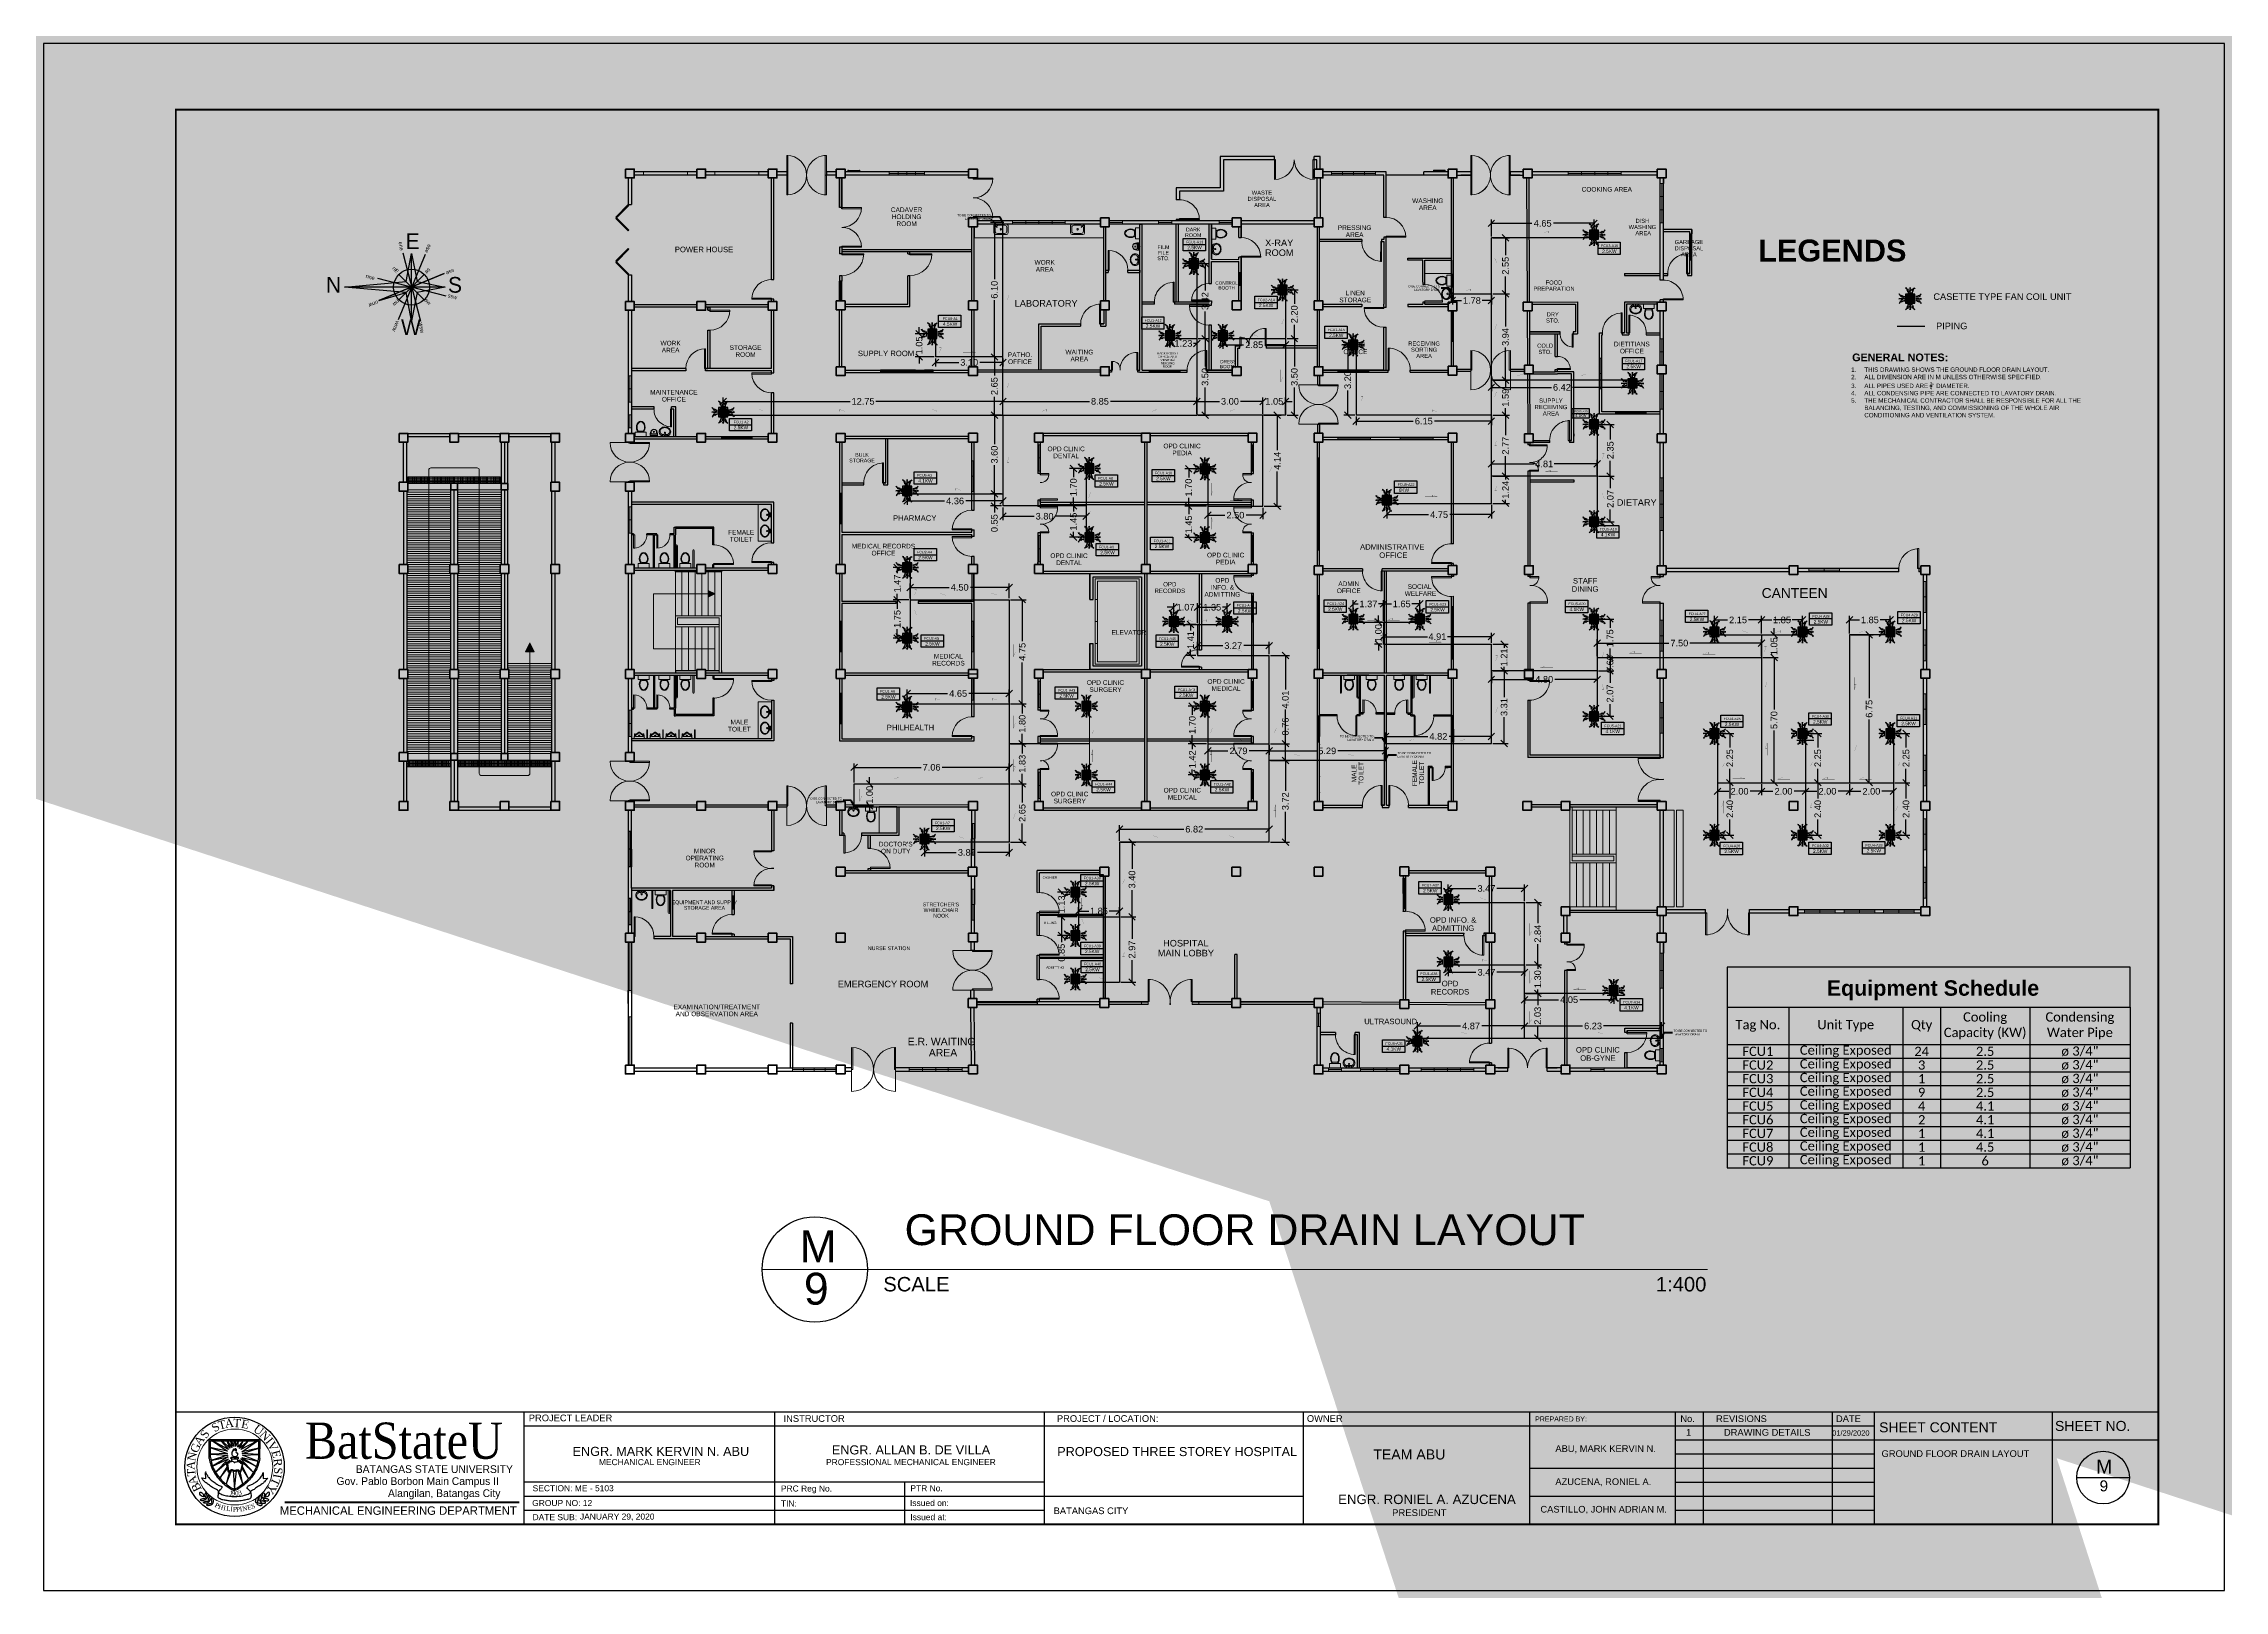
# Model space of a CAD drawing. Header units: millimetres. Extents: x -60 to 576, y -39 to 287.
# Drawn here: x 105.2 to 204.5, y 80.1 to 150.5 of the extents above; entities that cross this region are included whole.
import ezdxf
from ezdxf.enums import TextEntityAlignment as Align

# ---------------------------------------------------------------- set-up
doc = ezdxf.new("R2010")
doc.units = ezdxf.units.MM
doc.header["$MEASUREMENT"] = 0
doc.linetypes.add('HIDDEN2', pattern=[0.1875, 0.125, -0.0625])
for name, color, linetype in [('.1', 1, 'Continuous'), ('AIR', 7, 'Continuous'), ('AIR-00', 7, 'Continuous'), ('AIR-01', 7, 'Continuous'), ('AIR-02', 7, 'Continuous'), ('AIR-04', 7, 'Continuous'), ('DRAIN PIPE', 7, 'Continuous'), ('fcu drain', 7, 'Continuous'), ('fcu line', 7, 'Continuous'), ('label', 7, 'Continuous'), ('Legends', 7, 'Continuous'), ('M-AC-TEXT', 7, 'Continuous'), ('PATHS', 7, 'Continuous'), ('template', 7, 'Continuous')]:
    doc.layers.add(name, color=color, linetype=linetype)
doc.styles.add('ar-dim-axis', font='romans.shx', dxfattribs={"width": 0.8})
doc.styles.add('arial', font='arial.ttf')
doc.styles.add('CGOTHIC', font='GOTHIC.TTF')
doc.styles.add('GARAMOND', font='GARA.TTF')
doc.styles.add('OIP FONT', font='GOTHIC.TTF', dxfattribs={"height": 150})
doc.styles.get("Standard").update_dxf_attribs({"font": 'arial.ttf'})
doc.styles.add('SWISSLT175', font='swissl.ttf', dxfattribs={"height": 0.175})
doc.dimstyles.new('ar-dim-axis', dxfattribs={"dimtxt": 350, "dimasz": 250, "dimexe": 75, "dimexo": 75, "dimgap": 200, "dimtad": 1, "dimdec": 0, "dimzin": 12, "dimdsep": 46, "dimtxsty": 'ar-dim-axis', "dimblk": 'ARCHTICK', "dimcen": 120, "dimclrd": 11, "dimclre": 8, "dimclrt": 4, "dimadec": 0, "dimazin": 3, "dimtm": 1, "dimtfac": 1, "dimtdec": 0, "dimtix": 1, "dimtmove": 2, "dimatfit": 3, "dimldrblk": 'ARCHTICK', "dimfxl": 1, "dimtolj": 1, "dimtzin": 0, "dimarcsym": 1})
doc.dimstyles.new('Copy of dimension', dxfattribs={"dimtxt": 0.3, "dimasz": 0.3, "dimexe": 0.18, "dimexo": 0.0625, "dimgap": 0.09, "dimtad": 0, "dimzin": 0, "dimdsep": 46, "dimtxsty": 'Standard', "dimblk": 'OBLIQUE', "dimcen": 0.09, "dimclrd": 256, "dimclre": 256, "dimclrt": 256, "dimadec": 0, "dimazin": 0, "dimtfac": 1, "dimtofl": 0, "dimtmove": 0, "dimatfit": 3, "dimldrblk": 'OBLIQUE', "dimfxl": 1, "dimtolj": 1, "dimtzin": 0, "dimarcsym": 0})

msp = doc.modelspace()

# ---------------------------------------------------------------- texts
at = {"color": 0, "linetype": 'ByBlock', "lineweight": 9}
for s, height, p in [('GROUND FLOOR DRAIN LAYOUT', 1.4, (144.419, 95.794)), ('SCALE                                                                                                                              1:400', 0.657637, (143.45, 93.686))]:
    msp.add_text(s, height=height, dxfattribs=at).set_placement(p)
at = {"insert": (186.398, 107.844), "char_height": 0.7, "attachment_point": 1}
msp.add_mtext_dynamic_manual_height_columns('{\\fArial|b1|i0|c0|p34;Equipment Schedule}', width=16.03183, gutter_width=1, heights=[0], dxfattribs=at)
at = {"char_height": 1.452, "attachment_point": 1, "style": 'arial'}
for s, insert in [('M', (139.636, 96.463)), ('9', (139.835, 94.536))]:
    msp.add_mtext_dynamic_manual_height_columns(s, width=1.87265, gutter_width=1, heights=[0], dxfattribs=dict(at, insert=insert))
at = {"layer": 'label', "color": 8, "lineweight": -2, "ltscale": 0.4, "attachment_point": 5, "line_spacing_factor": 0.9, "style": 'SWISSLT175'}
for s, insert, char_height in [('COOKING AREA', (176.385, 143.843), 0.2125), ('CADAVER \\PHOLDING\\PROOM', (144.51, 142.595), 0.2125), ('WASTE^JDISPOSAL^JAREA', (160.687, 143.41), 0.1875), ('WASHING\\PAREA', (168.233, 143.165), 0.2125), ('DARK\\PROOM', (157.556, 141.885), 0.17), ('PRESSING\\PAREA', (164.904, 141.941), 0.2125), ('DISH \\PWASHING\\P AREA', (178.007, 142.129), 0.1875), ('POWER HOUSE', (135.289, 141.106), 0.25), ('FILM\\PFILE\\PSTO.', (156.201, 140.958), 0.17), ('X-RAY \\PROOM', (161.474, 141.183), 0.3), ('GARBAGE^JDISPOSAL^JAREA', (180.124, 141.163), 0.1875), ('WORK\\PAREA', (150.795, 140.362), 0.2125), ('CONTROL\\PBOOTH', (159.079, 139.472), 0.15), ('LINEN\\PSTORAGE', (164.933, 138.967), 0.2125), ('FOOD \\PPREPARATION', (173.981, 139.461), 0.1875), ('LABORATORY', (150.863, 138.653), 0.3), ('DRY\\PSTO.', (173.924, 138.013), 0.1875), ('WORK\\PAREA', (133.767, 136.684), 0.2125), ('STORAGE\\PROOM', (137.178, 136.481), 0.2125), ('SUPPLY ROOM', (143.573, 136.376), 0.25), ('PATHO.\\POFFICE', (149.671, 136.157), 0.2125), ('WAITING\\PAREA', (152.375, 136.276), 0.2125), ('RADIOLOGIST\\POFFICE AND\\PVIEWING/\\PREADING\\PROOM', (156.393, 136.079), 0.1), ('DRESS\\PBOOTH', (159.152, 135.891), 0.15), ('LINEN\\POFFICE', (164.942, 136.608), 0.2125), ('RECEIVING\\PSORTING\\PAREA', (168.068, 136.545), 0.1875), ('COLD\\PSTO.', (173.58, 136.587), 0.1875), ('DIETITIANS \\POFFICE', (177.525, 136.643), 0.2125), ('MAINTENANCE\\POFFICE', (133.914, 134.451), 0.2125), ('SUPPLY^JRECEIVING^JAREA', (173.842, 133.937), 0.195), ('BULK\\PSTORAGE', (142.48, 131.63), 0.17), ('FEMALE\\PTOILET', (136.977, 128.076), 0.2125), ('PHARMACY', (144.879, 128.882), 0.25), ('MEDICAL RECORDS\\POFFICE', (143.456, 127.445), 0.2125), ('STAFF ^JDINING', (175.397, 125.84), 0.25), ('CANTEEN', (184.938, 125.468), 0.45), ('MALE\\PTOILET', (136.897, 119.434), 0.2125), ('PHILHEALTH', (144.686, 119.349), 0.25), ('MINOR\\POPERATING\\PROOM', (135.32, 113.41), 0.2125), ("DOCTOR'S\\PON DUTY", (144.015, 113.883), 0.2125), ('CASHIER', (151.033, 112.526), 0.1062), ('EQUIPMENT AND SUPPLY ^JSTORAGE AREA', (135.308, 111.267), 0.17), ("STRETCHER'S\\PWHEELCHAIR\\PNOOK", (146.074, 111.041), 0.17), ('BILLING', (151.051, 110.468), 0.1062), ('NURSE STATION', (143.711, 109.302), 0.17), ('ADMITTING', (151.273, 108.428), 0.1062), ('EMERGENCY ROOM', (143.438, 107.674), 0.3), ('OPD\\PRECORDS', (169.249, 107.509), 0.25), ('EXAMINATION/TREATMENT\\PAND OBSERVATION AREA', (135.868, 106.476), 0.2125), ('E.R. WAITING^J AREA', (146.102, 104.804), 0.34), ('ULTRASOUND', (166.546, 105.972), 0.25), ('OPD CLINIC\\POB-GYNE', (175.98, 104.492), 0.25)]:
    msp.add_mtext(s, dxfattribs=dict(at, insert=insert, char_height=char_height))
at = {"layer": 'label', "color": 8, "linetype": 'ByBlock', "lineweight": 9, "ltscale": 0.4, "char_height": 0.2125, "attachment_point": 5, "line_spacing_factor": 0.9, "style": 'SWISSLT175'}
for s, insert in [('OPD CLINIC\\PDENTAL', (151.773, 131.873)), ('OPD CLINIC\\PPEDIA', (157.051, 132.004)), ('OPD CLINIC\\PDENTAL', (151.904, 127.01)), ('OPD CLINIC\\PPEDIA', (159.035, 127.041)), ('OPD\\PINFO. &\\PADMITTING', (158.885, 125.728)), ('OPD CLINIC\\PSURGERY', (153.564, 121.237)), ('OPD CLINIC\\PMEDICAL', (159.054, 121.284)), ('OPD CLINIC\\PSURGERY', (151.935, 116.163)), ('OPD CLINIC\\PMEDICAL', (157.06, 116.336))]:
    msp.add_mtext(s, dxfattribs=dict(at, insert=insert))
at = {"layer": 'label', "color": 8, "lineweight": 25, "ltscale": 0.4, "insert": (177.748, 129.593), "char_height": 0.3, "attachment_point": 5, "line_spacing_factor": 0.9, "style": 'SWISSLT175'}
msp.add_mtext('DIETARY', dxfattribs=at)
at = {"layer": 'label', "color": 8, "lineweight": -2, "ltscale": 0.4, "attachment_point": 5, "line_spacing_factor": 0.9, "style": 'SWISSLT175'}
for s, insert, char_height, rotation in [('ADMINISTRATIVE^J OFFICE', (166.618, 127.379), 0.25, 0.00019), ('ADMIN\\POFFICE', (164.64, 125.732), 0.2125, 0.00019), ('SOCIAL\\P WELFARE', (167.863, 125.608), 0.2125, 0.00019), ('MALE\\PTOILET', (165.041, 117.262), 0.2125, 90.00019)]:
    msp.add_mtext(s, dxfattribs=dict(at, insert=insert, char_height=char_height, rotation=rotation))
at = {"layer": 'label', "color": 8, "linetype": 'ByBlock', "lineweight": 25, "ltscale": 0.4, "insert": (156.492, 125.721), "char_height": 0.2, "attachment_point": 5, "line_spacing_factor": 0.9, "style": 'SWISSLT175'}
msp.add_mtext('OPD\\PRECORDS', dxfattribs=at)
at = {"layer": 'label', "color": 8, "lineweight": 9, "ltscale": 0.4, "insert": (154.633, 123.678), "char_height": 0.2125, "attachment_point": 5, "line_spacing_factor": 0.9, "style": 'SWISSLT175'}
msp.add_mtext('ELEVATOR', dxfattribs=at)
at = {"layer": 'label', "color": 8, "lineweight": -2, "ltscale": 0.4, "attachment_point": 5, "line_spacing_factor": 0.9, "style": 'SWISSLT175'}
for s, insert, char_height, width in [('MEDICAL ^JRECORDS', (146.413, 122.436), 0.2125, 2.65344), ('OPD INFO. &\\PADMITTING', (169.388, 110.403), 0.25, 2.09647)]:
    msp.add_mtext(s, dxfattribs=dict(at, insert=insert, char_height=char_height, width=width))
at = {"layer": 'label', "color": 8, "lineweight": 9, "ltscale": 0.4, "insert": (167.799, 117.274), "char_height": 0.2125, "attachment_point": 5, "rotation": 90.00019, "line_spacing_factor": 0.9, "style": 'SWISSLT175'}
msp.add_mtext('FEMALE\\PTOILET', dxfattribs=at)
at = {"layer": 'label', "color": 8, "ltscale": 0.4, "insert": (157.224, 109.307), "char_height": 0.3, "attachment_point": 5, "line_spacing_factor": 0.9, "style": 'SWISSLT175'}
msp.add_mtext('HOSPITAL\\PMAIN LOBBY', dxfattribs=at)
at = {"layer": 'Legends', "linetype": 'Continuous', "lineweight": 25, "attachment_point": 1}
for s, width, heights, insert, char_height in [('FCU1-A13', 0.37214, [0], (157.241, 141.502), 0.117), ('2.5KW', 0.23674, [0], (157.291, 141.274), 0.156), ('FCU3-A16', 0.37214, [0], (176.124, 141.336), 0.117), ('2.5KW', 0.23674, [0], (176.175, 141.108), 0.156), ('FCU8-A1', 0.37214, [0], (146.161, 138.018), 0.117), ('FCU2-A14', 0.37214, [0], (160.497, 138.87), 0.117), ('2.5KW', 0.23674, [0], (160.547, 138.641), 0.156), ('4.5KW', 0.23674, [0], (146.163, 137.79), 0.156), ('FCU1-A12', 0.37214, [0], (155.349, 137.935), 0.117), ('2.5KW', 0.23674, [0], (155.4, 137.706), 0.156), ('FCU1-A15', 0.44978, [0.0931], (163.69, 137.51), 0.117), ('2.5KW', 0.23674, [0], (163.74, 137.281), 0.156), ('FCU1-A17', 0.37214, [0], (177.232, 136.087), 0.117), ('2.5KW', 0.23674, [0], (177.282, 135.859), 0.156), ('FCU1-A2', 0.37214, [0], (136.636, 133.311), 0.117), ('2.5KW', 0.23674, [0], (136.639, 133.082), 0.156), ('FCU5-A18', 0.37214, [0], (174.913, 133.782), 0.09), ('4.1KW', 0.23674, [0], (174.952, 133.606), 0.12), ('FCU5-A3', 0.44811, [0], (144.99, 130.883), 0.117), ('4.1KW', 0.23674, [0], (145.04, 130.655), 0.156), ('FCU1-A8', 0.44811, [0], (153.229, 130.748), 0.117), ('2.5KW', 0.23674, [0], (153.279, 130.52), 0.156), ('FCU1-A10', 0.44811, [0], (155.823, 130.991), 0.117), ('2.5KW', 0.23674, [0], (155.873, 130.762), 0.156), ('FCU9-A22', 0.44811, [0], (166.86, 130.463), 0.117), ('6KW', 0.23674, [0], (166.91, 130.234), 0.156), ('FCU5-A19', 0.44811, [0], (176.062, 128.434), 0.117), ('4.1KW', 0.23674, [0], (176.112, 128.206), 0.156), ('FCU2-A4', 0.44811, [0], (144.988, 127.391), 0.117), ('2.5KW', 0.23674, [0], (145.038, 127.162), 0.156), ('FCU1-A9', 0.44811, [0], (153.277, 127.621), 0.117), ('2.5KW', 0.23674, [0], (153.328, 127.392), 0.156), ('FCU1-A11', 0.44811, [0], (155.756, 127.899), 0.117), ('2.5KW', 0.23674, [0], (155.806, 127.671), 0.156), ('FCU1-A45', 0.44811, [0], (159.541, 124.965), 0.117), ('2.5KW', 0.23674, [0], (159.591, 124.736), 0.156), ('FCU1-A24', 0.44811, [0], (163.65, 125.048), 0.117), ('2.5KW', 0.23674, [0], (163.7, 124.82), 0.156), ('FCU1-A23', 0.44811, [0], (168.301, 125.017), 0.117), ('2.5KW', 0.23674, [0], (168.352, 124.789), 0.156), ('FCU5-A20', 0.44811, [0], (174.641, 125.037), 0.117), ('4.1KW', 0.23674, [0], (174.692, 124.808), 0.156), ('FCU4-A27', 0.44811, [0], (180.111, 124.582), 0.117), ('2.5KW', 0.23674, [0], (180.162, 124.354), 0.156), ('FCU4-A28', 0.44811, [0], (185.751, 124.468), 0.117), ('2.5KW', 0.23674, [0], (185.801, 124.239), 0.156), ('FCU4-A29', 0.44811, [0], (189.769, 124.528), 0.117), ('2.5KW', 0.23674, [0], (189.819, 124.299), 0.156), ('FCU2-A5', 0.44811, [0], (145.307, 123.467), 0.117), ('2.5KW', 0.23674, [0], (145.358, 123.239), 0.156), ('FCU1-A46', 0.44811, [0], (156, 123.457), 0.117), ('2.5KW', 0.23674, [0], (156.05, 123.228), 0.156), ('FCU1-A43', 0.44811, [0], (156.864, 121.129), 0.117), ('FCU1-A6', 0.44811, [0], (143.306, 121.054), 0.117), ('2.5KW', 0.23674, [0], (143.356, 120.826), 0.156), ('FCU1-A43', 0.44811, [0], (151.415, 121.099), 0.117), ('2.5KW', 0.23674, [0], (151.466, 120.871), 0.156), ('2.5KW', 0.23674, [0], (156.914, 120.901), 0.156), ('FCU5-A21', 0.44811, [0], (176.278, 119.479), 0.117), ('4.1KW', 0.23674, [0], (176.328, 119.251), 0.156), ('FCU4-A25', 0.44811, [0], (181.708, 119.805), 0.117), ('2.5KW', 0.23674, [0], (181.758, 119.577), 0.156), ('FCU4-A30', 0.44811, [0], (185.725, 119.915), 0.117), ('2.5KW', 0.23674, [0], (185.775, 119.687), 0.156), ('FCU4-A31', 0.44811, [0], (189.744, 119.84), 0.117), ('2.5KW', 0.23674, [0], (189.794, 119.611), 0.156), ('FCU1-A44', 0.44811, [0], (153.095, 116.832), 0.117), ('2.5KW', 0.23674, [0], (153.145, 116.603), 0.156), ('FCU1-A42', 0.44811, [0], (158.491, 116.827), 0.117), ('2.5KW', 0.23674, [0], (158.542, 116.599), 0.156), ('FCU1-A7', 0.44811, [0], (145.799, 115.066), 0.117), ('2.5KW', 0.23674, [0], (145.849, 114.838), 0.156), ('FCU4-A26', 0.44811, [0], (181.687, 114.018), 0.117), ('2.5KW', 0.23674, [0], (181.738, 113.79), 0.156), ('FCU4-A32', 0.44811, [0], (185.724, 114.031), 0.117), ('2.5KW', 0.23674, [0], (185.775, 113.803), 0.156), ('FCU4-A33', 0.44811, [0], (188.162, 114.05), 0.117), ('2.5KW', 0.23674, [0], (188.212, 113.821), 0.156), ('FCU1-A38', 0.44811, [0], (152.577, 112.555), 0.117), ('2.5KW', 0.23674, [0], (152.628, 112.327), 0.156), ('FCU1-A37', 0.44811, [0], (167.972, 112.232), 0.117), ('2.5KW', 0.23674, [0], (168.022, 112.003), 0.156), ('FCU1-A39', 0.44811, [0], (152.58, 109.468), 0.117), ('2.5KW', 0.23674, [0], (152.631, 109.239), 0.156), ('FCU1-A40', 0.44811, [0], (152.593, 108.645), 0.117), ('2.5KW', 0.23674, [0], (152.644, 108.416), 0.156), ('FCU1-A36', 0.44811, [0], (167.901, 108.201), 0.117), ('2.5KW', 0.23674, [0], (167.951, 107.972), 0.156), ('FCU7-A34', 0.44811, [0], (177.132, 106.906), 0.117), ('4.1KW', 0.23674, [0], (177.182, 106.678), 0.156), ('FCU6-A35', 0.44811, [0], (166.312, 105.025), 0.117), ('4.1KW', 0.23674, [0], (166.363, 104.796), 0.156)]:
    msp.add_mtext_dynamic_manual_height_columns(s, width=width, gutter_width=1.011, heights=heights, dxfattribs=dict(at, insert=insert, char_height=char_height))
at = {"layer": 'Legends', "attachment_point": 1}
for s, width, insert, char_height in [('{\\fArial|b1|i0|c0|p34;LEGENDS}', 9.67592, (183.274, 141.559), 1), ('CASETTE TYPE FAN COIL UNIT', 11.26859, (191.253, 139.11), 0.3), ('PIPING ', 2.8662, (191.378, 137.777), 0.3), ('{\\fArial|b1|i0|c0|p34;GENERAL NOTES:}', 10.05204, (187.555, 136.371), 0.35), ('\\A1;\\pi-0.6,l0.8,t0.8;1.^ITHIS DRAWING SHOWS THE GROUND FLOOR DRAIN LAYOUT.\\P{\\A0;2.^IALL DIMENSION ARE IN M UNLESS OTHERWISE SPECIFIED.}\\P3.^IALL PIPES USED ARE {\\H0.7x;\\S3/4;\\H1.42857x;" DIAMETER. \\P4.^IALL CONDENSING PIPE ARE CONNECTED TO LAVATORY DRAIN.\\P5.^ITHE MECHANICAL CONTRACTOR SHALL BE RESPONSIBLE FOR ALL THE BALANCING, TESTING, AND COMMISSIONING OF THE WHOLE AIR CONDITIONING AND VENTILATION SYSTEM.}', 10.96845, (187.31, 135.737), 0.2)]:
    msp.add_mtext_dynamic_manual_height_columns(s, width=width, gutter_width=1, heights=[0], dxfattribs=dict(at, insert=insert, char_height=char_height))
at = {"layer": 'M-AC-TEXT', "char_height": 0.09822, "width": 1.56657, "style": 'OIP FONT'}
for insert, attachment_point in [((148.346, 142.585), 6), ((168.794, 139.35), 6), ((165.761, 118.874), 6), ((166.858, 118.106), 4), ((141.569, 116.036), 6), ((179.426, 105.465), 4)]:
    msp.add_mtext('TO BE CONNECTED TO LAVATORY DRAIN', dxfattribs=dict(at, insert=insert, attachment_point=attachment_point))
at = {"layer": 'template', "width": 1}
for s, height, style, p in [('BatStateU', 1.6503, 'GARAMOND', (121.625, 86.069)), ('BATANGAS STATE UNIVERSITY', 0.35128, 'CGOTHIC', (123.011, 85.423)), ('Gov. Pablo Borbon Main Campus II', 0.35128, 'CGOTHIC', (122.252, 84.877)), ('Alangilan, Batangas City', 0.35128, 'CGOTHIC', (123.46, 84.328))]:
    msp.add_text(s, height=height, dxfattribs=dict(at, style=style)).set_placement(p, align=Align.CENTER)
at = {"layer": 'template', "style": 'arial'}
for s, height, p in [('PROJECT LEADER', 0.30409, (127.311, 87.777)), ('INSTRUCTOR', 0.304, (138.909, 87.75)), ('PROJECT / LOCATION:', 0.30402, (151.352, 87.75)), ('PROJECT / LOCATION:', 0.30402, (151.352, 87.75)), ('PROJECT / LOCATION:', 0.30402, (151.352, 87.75)), ('OWNER', 0.304, (162.732, 87.75)), ('PREPARED BY: ', 0.22802, (173.124, 87.767)), ('No.', 0.304, (179.733, 87.742)), ('1', 0.304, (179.995, 87.122)), ('REVISIONS', 0.304, (181.358, 87.742)), ('DRAWING DETAILS', 0.30402, (181.718, 87.118)), ('01/29/2020', 0.2432, (186.645, 87.122)), ('DATE', 0.304, (186.819, 87.742)), ('SHEET CONTENT', 0.45603, (188.782, 87.273)), ('SHEET NO.', 0.456, (196.789, 87.336)), ('ENGR. MARK KERVIN N. ABU', 0.41257, (129.305, 86.2)), ('ENGR. ALLAN B. DE VILLA', 0.41257, (141.108, 86.267)), ('PROPOSED THREE STOREY HOSPITAL', 0.41257, (151.367, 86.191)), ('TEAM ABU', 0.4598, (165.753, 86.037)), ('ABU, MARK KERVIN N.', 0.30402, (174.044, 86.379)), ('GROUND FLOOR DRAIN LAYOUT', 0.30402, (188.894, 86.152)), ('MECHANICAL ENGINEER', 0.27505, (130.502, 85.779)), ('PROFESSIONAL MECHANICAL ENGINEER', 0.27505, (140.843, 85.779)), ('M', 0.624, (198.666, 85.399)), ('SECTION: ME - 5103', 0.27505, (127.485, 84.592)), ('PRC Reg No.', 0.27505, (138.788, 84.578)), ('PTR No.', 0.275, (144.682, 84.592)), ('ENGR. RONIEL A. AZUCENA', 0.43038, (164.157, 84.008)), ('AZUCENA, RONIEL A.', 0.30402, (174.044, 84.874)), ('9', 0.499, (198.819, 84.586)), ('GROUP NO: 12', 0.27505, (127.466, 83.918)), ('DATE SUB:', 0.275, (127.482, 83.275)), ('JANUARY 29, 2020', 0.27505, (129.638, 83.301)), ('TIN:', 0.275, (138.788, 83.896)), ('Issued on:', 0.275, (144.664, 83.918)), ('Issued at:', 0.275, (144.679, 83.275)), ('BATANGAS CITY', 0.30402, (151.204, 83.55)), ('PRESIDENT', 0.3099, (166.61, 83.463)), ('CASTILLO, JOHN ADRIAN M.', 0.30402, (173.364, 83.621))]:
    msp.add_text(s, height=height, dxfattribs=at).set_placement(p)
at = {"layer": 'template', "attachment_point": 1}
for s, insert, char_height, width, rotation in [('{\\fTimes New Roman|b0|i0|c0|p18;S}', (112.315, 87.168), 0.37713, 29.67394, 56.11039), ('{\\fTimes New Roman|b0|i0|c0|p18;S}', (112.814, 87.583), 0.37713, 29.67394, 33.23179), ('{\\fTimes New Roman|b0|i0|c0|p18;T}', (113.129, 87.759), 0.37713, 29.67394, 14.44799), ('{\\fTimes New Roman|b0|i0|c0|p18;A}', (113.453, 87.856), 0.37713, 29.67394, 5.71852), ('{\\fTimes New Roman|b0|i0|c0|p18;T}', (113.869, 87.891), 0.37713, 0.3193, 356.81503), ('{\\fTimes New Roman|b0|i0|c0|p18;E}', (114.265, 87.862), 0.37713, 29.67394, 348.69045), ('{\\fTimes New Roman|b0|i0|c0|p18;U}', (114.957, 87.654), 0.37713, 29.67394, 323.50126), ('{\\fTimes New Roman|b0|i0|c0|p18;N}', (115.294, 87.397), 0.37713, 29.67394, 314.13564), ('{\\fTimes New Roman|b0|i0|c0|p18;N}', (111.751, 86.016), 0.37713, 29.67394, 77.56161), ('{\\fTimes New Roman|b0|i0|c0|p18;G}', (111.875, 86.454), 0.37713, 29.67394, 65.93474), ('{\\fTimes New Roman|b0|i0|c0|p18;A}', (112.04, 86.841), 0.37713, 29.67394, 56.11039), ('{\\fTimes New Roman|b0|i0|c0|p18;I}', (115.594, 87.082), 0.37713, 29.67394, 308.6454), ('{\\fTimes New Roman|b0|i0|c0|p18;V}', (115.726, 86.913), 0.37713, 29.67394, 298.20017), ('{\\fTimes New Roman|b0|i0|c0|p18;E}', (115.95, 86.502), 0.37713, 29.67394, 285.47868), ('{\\fTimes New Roman|b0|i0|c0|p18;A}', (111.721, 85.581), 0.37713, 29.67394, 85.53705), ('{\\fTimes New Roman|b0|i0|c0|p18;T}', (111.771, 85.26), 0.37713, 29.67394, 94.26652), ('{\\fTimes New Roman|b0|i0|c0|p18;I}', (116.064, 85.342), 0.37713, 29.67394, 259.8108), ('{\\fTimes New Roman|b0|i0|c0|p18;R}', (116.058, 86.11), 0.37713, 29.67394, 276.19955), ('{\\fTimes New Roman|b0|i0|c0|p18;S}', (116.105, 85.668), 0.37713, 29.67394, 266.05857), ('{\\fTimes New Roman|b0|i0|c0|p18;A}', (111.906, 84.828), 0.37713, 29.67394, 110.36673), ('{\\fTimes New Roman|b0|i0|c0|p18;B}', (112.087, 84.522), 0.37713, 29.67394, 115.18408), ('{\\fTimes New Roman|b0|i0|c0|p18;1}', (113.704, 84.627), 0.21119, 29.67394, 350.69674), ('{\\fTimes New Roman|b0|i0|c0|p18;9}', (113.786, 84.605), 0.21119, 29.67394, 359.89652), ('{\\fTimes New Roman|b0|i0|c0|p18;0}', (113.943, 84.601), 0.21119, 29.67394, 359.89652), ('{\\fTimes New Roman|b0|i0|c0|p18;3}', (114.057, 84.603), 0.21119, 29.67394, 14.57269), ('{\\fTimes New Roman|b0|i0|c0|p18;Y}', (115.866, 84.746), 0.37713, 29.67394, 237.49398), ('{\\fTimes New Roman|b0|i0|c0|p18;T}', (116.017, 85.098), 0.37713, 29.67394, 245.97799), ('{\\fTimes New Roman|b0|i0|c0|p18;P}', (113.083, 84.083), 0.21119, 29.67394, 333.24497), ('{\\fTimes New Roman|b0|i0|c0|p18;P}', (113.088, 84.083), 0.21119, 29.67394, 333.24497), ('{\\fTimes New Roman|b0|i0|c0|p18;H}', (113.215, 84.008), 0.21119, 29.67394, 342.36893), ('{\\fTimes New Roman|b0|i0|c0|p18;I}', (113.43, 83.938), 0.21119, 29.67394, 350.74463), ('{\\fTimes New Roman|b0|i0|c0|p18;L}', (113.56, 83.919), 0.21119, 29.67394, 350.69674), ('{\\fTimes New Roman|b0|i0|c0|p18;I}', (113.736, 83.886), 0.21119, 29.67394, 357.83253), ('{\\fTimes New Roman|b0|i0|c0|p18;P}', (113.842, 83.876), 0.21119, 29.67394, 359.89652), ('{\\fTimes New Roman|b0|i0|c0|p18;P}', (113.975, 83.869), 0.21119, 29.67394, 7.51618), ('{\\fTimes New Roman|b0|i0|c0|p18;I}', (114.137, 83.877), 0.21119, 29.67394, 9.03911), ('{\\fTimes New Roman|b0|i0|c0|p18;N}', (114.246, 83.886), 0.21119, 29.67394, 12.92447), ('{\\fTimes New Roman|b0|i0|c0|p18;E}', (114.469, 83.943), 0.21119, 29.67394, 14.57269), ('{\\fTimes New Roman|b0|i0|c0|p18;S}', (114.648, 83.994), 0.21119, 29.67394, 14.57269)]:
    msp.add_mtext(s, dxfattribs=dict(at, insert=insert, char_height=char_height, width=width, rotation=rotation))
at = {"layer": 'template', "linetype": 'Continuous', "lineweight": 0, "insert": (115.979, 83.903), "char_height": 0.38403, "width": 12.18966, "attachment_point": 1}
msp.add_mtext('{\\fCentury Gothic|b0|i0|c0|p34;\\C7;MECHANICAL ENGINEERING DEPARTMENT}', dxfattribs=at)

# ---------------------------------------------------------------- blocks, each defined once
blk = doc.blocks.new('FCU-13000P (CASSETTE SPLIT)')
at = {"layer": 'AIR-00', "ltscale": 3}
for p, q in [((-0.52, 0), (-1, 0)), ((-0.56, 0.19), (-0.49, 0.19)), ((-0.56, 0.16), (-0.49, 0.16)), ((-0.56, 0.02), (-0.49, 0.02)), ((-0.19, 0.56), (-0.19, 0.49)), ((-0.16, 0.56), (-0.16, 0.49)), ((-0.02, 0.56), (-0.02, 0.49)), ((0, 0.52), (0, 1)), ((0.02, 0.56), (0.02, 0.49)), ((0.16, 0.56), (0.16, 0.49)), ((0.19, 0.56), (0.19, 0.49)), ((0.56, 0.19), (0.49, 0.19)), ((0.56, 0.16), (0.49, 0.16)), ((0.56, 0.02), (0.49, 0.02)), ((0.52, 0), (1, 0)), ((-0.56, -0.02), (-0.49, -0.02)), ((-0.56, -0.16), (-0.49, -0.16)), ((-0.56, -0.19), (-0.49, -0.19)), ((-0.19, -0.56), (-0.19, -0.49)), ((-0.16, -0.56), (-0.16, -0.49)), ((-0.02, -0.56), (-0.02, -0.49)), ((0, -0.52), (0, -1)), ((0.02, -0.56), (0.02, -0.49)), ((0.16, -0.56), (0.16, -0.49)), ((0.19, -0.56), (0.19, -0.49)), ((0.56, -0.02), (0.49, -0.02)), ((0.56, -0.16), (0.49, -0.16)), ((0.56, -0.19), (0.49, -0.19))]:
    blk.add_line(p, q, dxfattribs=at)
at = {"layer": 'AIR-00'}
for p, q in [((0.3, -0.3), (-0.3, 0.3)), ((0.3, 0.3), (-0.3, -0.3))]:
    blk.add_line(p, q, dxfattribs=at)
at = {"layer": 'AIR-00', "ltscale": 3}
for points in [[(-0.89, 0.02), (-0.89, -0.02), (-1, 0)], [(-0.89, 0.34), (-0.93, 0.31), (-0.97, 0.42)], [(-0.34, 0.89), (-0.31, 0.93), (-0.42, 0.97)], [(-0.02, 0.89), (0.02, 0.89), (0, 1)], [(0.34, 0.89), (0.31, 0.93), (0.42, 0.97)], [(0.89, 0.34), (0.93, 0.31), (0.97, 0.42)], [(0.89, 0.02), (0.89, -0.02), (1, 0)], [(-0.89, -0.34), (-0.93, -0.31), (-0.97, -0.42)], [(-0.34, -0.89), (-0.31, -0.93), (-0.42, -0.97)], [(-0.02, -0.89), (0.02, -0.89), (0, -1)], [(0.34, -0.89), (0.31, -0.93), (0.42, -0.97)], [(0.89, -0.34), (0.93, -0.31), (0.97, -0.42)]]:
    blk.add_lwpolyline(points, close=True, dxfattribs=at)
at = {"layer": 'AIR-00'}
for points in [[(-0.91, 0.32, 0.171809), (-0.56, 0.18), (-0.52, 0.18)], [(-0.32, 0.91, -0.171809), (-0.18, 0.56), (-0.18, 0.52)], [(0.32, 0.91, 0.171809), (0.18, 0.56), (0.18, 0.52)], [(0.91, 0.32, -0.171809), (0.56, 0.18), (0.52, 0.18)], [(-0.91, -0.32, -0.171809), (-0.56, -0.18), (-0.52, -0.18)], [(-0.32, -0.91, 0.171809), (-0.18, -0.56), (-0.18, -0.52)], [(0.32, -0.91, -0.171809), (0.18, -0.56), (0.18, -0.52)], [(0.91, -0.32, 0.171809), (0.56, -0.18), (0.52, -0.18)]]:
    blk.add_lwpolyline(points, format="xyb", dxfattribs=at)
for points in [[(-0.26, -0.26), (0.26, -0.26), (0.26, 0.26), (-0.26, 0.26)], [(-0.21, -0.21), (0.21, -0.21), (0.21, 0.21), (-0.21, 0.21)], [(-0.16, -0.16), (0.16, -0.16), (0.16, 0.16), (-0.16, 0.16)], [(-0.11, -0.11), (0.11, -0.11), (0.11, 0.11), (-0.11, 0.11)], [(-0.06, -0.06), (0.06, -0.06), (0.06, 0.06), (-0.06, 0.06)]]:
    blk.add_lwpolyline(points, close=True, dxfattribs=at)
at = {"layer": 'AIR-00', "ltscale": 3}
for points in [[(-0.84, 0.27), (-0.85, 0.23), (-0.88, 0.13), (-0.7, 0.42), (-0.9, 0), (-0.65, 0.36), (-0.68, 0.24), (-0.69, 0.2)], [(-0.27, 0.84), (-0.23, 0.85), (-0.13, 0.88), (-0.42, 0.7), (0, 0.9), (-0.36, 0.65), (-0.24, 0.68), (-0.2, 0.69)], [(0.27, 0.84), (0.23, 0.85), (0.13, 0.88), (0.42, 0.7), (0, 0.9), (0.36, 0.65), (0.24, 0.68), (0.2, 0.69)], [(0.84, 0.27), (0.85, 0.23), (0.88, 0.13), (0.7, 0.42), (0.9, 0), (0.65, 0.36), (0.68, 0.24), (0.69, 0.2)], [(-0.84, -0.27), (-0.85, -0.23), (-0.88, -0.13), (-0.7, -0.42), (-0.9, 0), (-0.65, -0.36), (-0.68, -0.24), (-0.69, -0.2)], [(-0.27, -0.84), (-0.23, -0.85), (-0.13, -0.88), (-0.42, -0.7), (0, -0.9), (-0.36, -0.65), (-0.24, -0.68), (-0.2, -0.69)], [(0.27, -0.84), (0.23, -0.85), (0.13, -0.88), (0.42, -0.7), (0, -0.9), (0.36, -0.65), (0.24, -0.68), (0.2, -0.69)], [(0.84, -0.27), (0.85, -0.23), (0.88, -0.13), (0.7, -0.42), (0.9, 0), (0.65, -0.36), (0.68, -0.24), (0.69, -0.2)]]:
    blk.add_open_spline(points, degree=3, knots=[0.0032834, 0.0032834, 0.0032834, 0.0032834, 0.0712567, 0.1924075, 0.3347111, 0.5062145, 0.5813292, 0.5813292, 0.5813292, 0.5813292], dxfattribs=at)
for points in [[(-0.8, 0), (-0.78, -0.08), (-0.75, 0.06), (-0.72, -0.1), (-0.66, 0.09), (-0.63, 0)], [(0, 0.8), (0.08, 0.78), (-0.06, 0.75), (0.1, 0.72), (-0.09, 0.66), (0, 0.63)], [(0.8, 0), (0.78, -0.08), (0.75, 0.06), (0.72, -0.1), (0.66, 0.09), (0.63, 0)], [(0, -0.8), (0.08, -0.78), (-0.06, -0.75), (0.1, -0.72), (-0.09, -0.66), (0, -0.63)]]:
    blk.add_spline(points, degree=3, dxfattribs=at)
for points in [[(-1, 0), (-0.89, 0.02), (-0.89, -0.02)], [(-0.97, 0.42), (-0.89, 0.34), (-0.93, 0.31)], [(-0.42, 0.97), (-0.34, 0.89), (-0.31, 0.93)], [(0, 1), (-0.02, 0.89), (0.02, 0.89)], [(0.42, 0.97), (0.34, 0.89), (0.31, 0.93)], [(0.97, 0.42), (0.89, 0.34), (0.93, 0.31)], [(1, 0), (0.89, 0.02), (0.89, -0.02)], [(-0.97, -0.42), (-0.89, -0.34), (-0.93, -0.31)], [(-0.42, -0.97), (-0.34, -0.89), (-0.31, -0.93)], [(0, -1), (-0.02, -0.89), (0.02, -0.89)], [(0.42, -0.97), (0.34, -0.89), (0.31, -0.93)], [(0.97, -0.42), (0.89, -0.34), (0.93, -0.31)]]:
    blk.add_solid(points, dxfattribs=at)
at = {"layer": 'AIR-01'}
for points in [[(-0.37, 0.31), (-0.35, 0.31), (-0.35, -0.31), (-0.37, -0.31)], [(-0.31, 0.37), (0.31, 0.37), (0.31, 0.35), (-0.31, 0.35)], [(0.37, 0.31), (0.35, 0.31), (0.35, -0.31), (0.37, -0.31)], [(-0.31, -0.37), (0.31, -0.37), (0.31, -0.35), (-0.31, -0.35)]]:
    blk.add_lwpolyline(points, close=True, dxfattribs=at)
at = {"layer": 'AIR-02'}
blk.add_lwpolyline([(-0.26, -0.31), (0.26, -0.31, 0.414214), (0.31, -0.26), (0.31, 0.26, 0.414214), (0.26, 0.31), (-0.26, 0.31, 0.414214), (-0.31, 0.26), (-0.31, -0.26, 0.414214)], format="xyb", close=True, dxfattribs=at)
at = {"layer": 'AIR-04'}
blk.add_lwpolyline([(-0.41, -0.41), (0.41, -0.41), (0.41, 0.41), (-0.41, 0.41)], close=True, dxfattribs=at)
blk = doc.blocks.new('_Oblique')
at = {"color": 0, "linetype": 'ByBlock', "lineweight": -2}
blk.add_line((-0.5, -0.5), (0.5, 0.5), dxfattribs=at)
blk = doc.blocks.new('*D9')
at = {"lineweight": -2, "transparency": 16777216}
for p, q in [((136.159, 133.625), (136.159, 134.373)), ((136.159, 134.193), (141.945, 134.193)), ((148.898, 134.193), (143.111, 134.193)), ((148.898, 133.625), (148.898, 134.373))]:
    blk.add_line(p, q, dxfattribs=at)
at = {"layer": 'Defpoints', "color": 0, "transparency": 16777216}
for p in [(148.898, 134.193), (136.159, 133.562), (148.898, 133.562)]:
    blk.add_point(p, dxfattribs=at)
at = {"lineweight": -2, "transparency": 16777216, "xscale": 0.3, "yscale": 0.3, "zscale": 0.3, "rotation": 180}
blk.add_blockref('_Oblique', (136.159, 134.193), dxfattribs=at)
at = {"lineweight": -2, "transparency": 16777216, "xscale": 0.3, "yscale": 0.3, "zscale": 0.3}
blk.add_blockref('_Oblique', (148.898, 134.193), dxfattribs=at)
at = {"transparency": 16777216, "insert": (142.528, 134.193), "char_height": 0.3, "attachment_point": 5}
blk.add_mtext('\\A1;12.75', dxfattribs=at)
blk = doc.blocks.new('*D10')
at = {"lineweight": -2, "transparency": 16777216}
for p, q in [((148.898, 133.625), (148.898, 134.373)), ((148.898, 134.193), (152.831, 134.193)), ((157.726, 134.193), (153.793, 134.193)), ((157.726, 133.625), (157.726, 134.373))]:
    blk.add_line(p, q, dxfattribs=at)
at = {"layer": 'Defpoints', "color": 0, "transparency": 16777216}
for p in [(157.726, 134.193), (148.898, 133.562), (157.726, 133.562)]:
    blk.add_point(p, dxfattribs=at)
at = {"lineweight": -2, "transparency": 16777216, "xscale": 0.3, "yscale": 0.3, "zscale": 0.3, "rotation": 180}
blk.add_blockref('_Oblique', (148.898, 134.193), dxfattribs=at)
at = {"lineweight": -2, "transparency": 16777216, "xscale": 0.3, "yscale": 0.3, "zscale": 0.3}
blk.add_blockref('_Oblique', (157.726, 134.193), dxfattribs=at)
at = {"transparency": 16777216, "insert": (153.312, 134.193), "char_height": 0.3, "attachment_point": 5}
blk.add_mtext('\\A1;8.85', dxfattribs=at)
blk = doc.blocks.new('*D11')
at = {"lineweight": -2, "transparency": 16777216}
for p, q in [((157.726, 133.625), (157.726, 134.373)), ((157.726, 134.193), (158.75, 134.193)), ((160.733, 134.193), (159.708, 134.193)), ((160.733, 133.625), (160.733, 134.373))]:
    blk.add_line(p, q, dxfattribs=at)
at = {"layer": 'Defpoints', "color": 0, "transparency": 16777216}
for p in [(160.733, 134.193), (157.726, 133.562), (160.733, 133.562)]:
    blk.add_point(p, dxfattribs=at)
at = {"lineweight": -2, "transparency": 16777216, "xscale": 0.3, "yscale": 0.3, "zscale": 0.3, "rotation": 180}
blk.add_blockref('_Oblique', (157.726, 134.193), dxfattribs=at)
at = {"lineweight": -2, "transparency": 16777216, "xscale": 0.3, "yscale": 0.3, "zscale": 0.3}
blk.add_blockref('_Oblique', (160.733, 134.193), dxfattribs=at)
at = {"transparency": 16777216, "insert": (159.229, 134.193), "char_height": 0.3, "attachment_point": 5}
blk.add_mtext('\\A1;3.00', dxfattribs=at)
blk = doc.blocks.new('*D12')
at = {"lineweight": -2, "transparency": 16777216}
for p, q in [((160.733, 134.193), (160.433, 134.193)), ((160.733, 133.625), (160.733, 134.373)), ((161.765, 133.625), (161.765, 134.373)), ((161.765, 134.193), (162.065, 134.193))]:
    blk.add_line(p, q, dxfattribs=at)
at = {"layer": 'Defpoints', "color": 0, "transparency": 16777216}
for p in [(161.765, 134.193), (160.733, 133.562), (161.765, 133.562)]:
    blk.add_point(p, dxfattribs=at)
at = {"lineweight": -2, "transparency": 16777216, "xscale": 0.3, "yscale": 0.3, "zscale": 0.3}
blk.add_blockref('_Oblique', (160.733, 134.193), dxfattribs=at)
at = {"lineweight": -2, "transparency": 16777216, "xscale": 0.3, "yscale": 0.3, "zscale": 0.3, "rotation": 180}
blk.add_blockref('_Oblique', (161.765, 134.193), dxfattribs=at)
at = {"transparency": 16777216, "insert": (161.249, 134.193), "char_height": 0.3, "attachment_point": 5}
blk.add_mtext('\\A1;1.05', dxfattribs=at)
blk = doc.blocks.new('*D13')
at = {"lineweight": -2, "transparency": 16777216}
for p, q in [((148.835, 136.215), (148.326, 136.215)), ((148.506, 136.215), (148.506, 135.372)), ((148.506, 133.562), (148.506, 134.405)), ((148.835, 133.562), (148.326, 133.562))]:
    blk.add_line(p, q, dxfattribs=at)
at = {"layer": 'Defpoints', "color": 0, "transparency": 16777216}
for p in [(148.898, 136.215), (148.506, 133.562), (148.898, 133.562)]:
    blk.add_point(p, dxfattribs=at)
at = {"lineweight": -2, "transparency": 16777216, "xscale": 0.3, "yscale": 0.3, "zscale": 0.3}
for p, rotation in [((148.506, 136.215), 90), ((148.506, 133.562), 270)]:
    blk.add_blockref('_Oblique', p, dxfattribs=dict(at, rotation=rotation))
at = {"transparency": 16777216, "insert": (148.506, 134.888), "char_height": 0.3, "attachment_point": 5, "rotation": 90}
blk.add_mtext('\\A1;2.65', dxfattribs=at)
blk = doc.blocks.new('*D14')
at = {"lineweight": -2, "transparency": 16777216}
for p, q in [((148.835, 142.333), (148.326, 142.333)), ((148.506, 142.333), (148.506, 139.753)), ((148.506, 136.215), (148.506, 138.794)), ((148.835, 136.215), (148.326, 136.215))]:
    blk.add_line(p, q, dxfattribs=at)
at = {"layer": 'Defpoints', "color": 0, "transparency": 16777216}
for p in [(148.506, 142.333), (148.898, 142.333), (148.898, 136.215)]:
    blk.add_point(p, dxfattribs=at)
at = {"lineweight": -2, "transparency": 16777216, "xscale": 0.3, "yscale": 0.3, "zscale": 0.3}
for p, rotation in [((148.506, 142.333), 90), ((148.506, 136.215), 270)]:
    blk.add_blockref('_Oblique', p, dxfattribs=dict(at, rotation=rotation))
at = {"transparency": 16777216, "insert": (148.506, 139.274), "char_height": 0.3, "width": 0.79659, "attachment_point": 5, "rotation": 90}
blk.add_mtext('\\A1;6.10', dxfattribs=at)
blk = doc.blocks.new('*D15')
at = {"lineweight": -2, "transparency": 16777216}
for p, q in [((145.821, 136.152), (145.821, 135.787)), ((148.898, 136.152), (148.898, 135.787)), ((145.821, 135.967), (146.881, 135.967)), ((148.898, 135.967), (147.839, 135.967))]:
    blk.add_line(p, q, dxfattribs=at)
at = {"layer": 'Defpoints', "color": 0, "transparency": 16777216}
for p in [(145.821, 136.215), (148.898, 136.215), (145.821, 135.967)]:
    blk.add_point(p, dxfattribs=at)
at = {"lineweight": -2, "transparency": 16777216, "xscale": 0.3, "yscale": 0.3, "zscale": 0.3, "rotation": 180}
blk.add_blockref('_Oblique', (145.821, 135.967), dxfattribs=at)
at = {"lineweight": -2, "transparency": 16777216, "xscale": 0.3, "yscale": 0.3, "zscale": 0.3}
blk.add_blockref('_Oblique', (148.898, 135.967), dxfattribs=at)
at = {"transparency": 16777216, "insert": (147.36, 135.967), "char_height": 0.3, "attachment_point": 5}
blk.add_mtext('\\A1;3.10', dxfattribs=at)
blk = doc.blocks.new('*D16')
at = {"lineweight": -2, "transparency": 16777216}
for p, q in [((145.759, 137.267), (144.903, 137.267)), ((145.083, 137.267), (145.083, 137.567)), ((145.759, 136.215), (144.903, 136.215)), ((145.083, 136.215), (145.083, 135.915))]:
    blk.add_line(p, q, dxfattribs=at)
at = {"layer": 'Defpoints', "color": 0, "transparency": 16777216}
for p in [(145.083, 137.267), (145.821, 137.267), (145.821, 136.215)]:
    blk.add_point(p, dxfattribs=at)
at = {"lineweight": -2, "transparency": 16777216, "xscale": 0.3, "yscale": 0.3, "zscale": 0.3}
for p, rotation in [((145.083, 137.267), 270), ((145.083, 136.215), 90)]:
    blk.add_blockref('_Oblique', p, dxfattribs=dict(at, rotation=rotation))
at = {"transparency": 16777216, "insert": (145.083, 136.741), "char_height": 0.3, "attachment_point": 5, "rotation": 90}
blk.add_mtext('\\A1;1.05', dxfattribs=at)
blk = doc.blocks.new('*D17')
at = {"lineweight": -2, "transparency": 16777216}
for p, q in [((157.789, 137.049), (158.277, 137.049)), ((158.097, 137.049), (158.097, 135.785)), ((158.097, 133.562), (158.097, 134.827)), ((157.789, 133.562), (158.277, 133.562))]:
    blk.add_line(p, q, dxfattribs=at)
at = {"layer": 'Defpoints', "color": 0, "transparency": 16777216}
for p in [(157.726, 137.049), (158.097, 137.049), (157.726, 133.562)]:
    blk.add_point(p, dxfattribs=at)
at = {"lineweight": -2, "transparency": 16777216, "xscale": 0.3, "yscale": 0.3, "zscale": 0.3}
for p, rotation in [((158.097, 137.049), 90), ((158.097, 133.562), 270)]:
    blk.add_blockref('_Oblique', p, dxfattribs=dict(at, rotation=rotation))
at = {"transparency": 16777216, "insert": (158.097, 135.306), "char_height": 0.3, "attachment_point": 5, "rotation": 90}
blk.add_mtext('\\A1;3.50', dxfattribs=at)
blk = doc.blocks.new('*D18')
at = {"lineweight": -2, "transparency": 16777216}
for p, q in [((156.5, 136.987), (156.5, 136.652)), ((156.5, 136.832), (156.647, 136.832)), ((157.726, 136.832), (157.578, 136.832)), ((157.726, 136.987), (157.726, 136.652))]:
    blk.add_line(p, q, dxfattribs=at)
at = {"layer": 'Defpoints', "color": 0, "transparency": 16777216}
for p in [(156.5, 137.049), (157.726, 137.049), (156.5, 136.832)]:
    blk.add_point(p, dxfattribs=at)
at = {"lineweight": -2, "transparency": 16777216, "xscale": 0.3, "yscale": 0.3, "zscale": 0.3, "rotation": 180}
blk.add_blockref('_Oblique', (156.5, 136.832), dxfattribs=at)
at = {"lineweight": -2, "transparency": 16777216, "xscale": 0.3, "yscale": 0.3, "zscale": 0.3}
blk.add_blockref('_Oblique', (157.726, 136.832), dxfattribs=at)
at = {"transparency": 16777216, "insert": (157.113, 136.832), "char_height": 0.3, "attachment_point": 5}
blk.add_mtext('\\A1;1.23', dxfattribs=at)
blk = doc.blocks.new('*D19')
at = {"lineweight": -2, "transparency": 16777216}
for p, q in [((157.789, 140.467), (158.277, 140.467)), ((158.097, 140.467), (158.097, 139.236)), ((158.097, 137.049), (158.097, 138.28)), ((157.789, 137.049), (158.277, 137.049))]:
    blk.add_line(p, q, dxfattribs=at)
at = {"layer": 'Defpoints', "color": 0, "transparency": 16777216}
for p in [(157.726, 140.467), (158.097, 140.467), (157.726, 137.049)]:
    blk.add_point(p, dxfattribs=at)
at = {"lineweight": -2, "transparency": 16777216, "xscale": 0.3, "yscale": 0.3, "zscale": 0.3}
for p, rotation in [((158.097, 140.467), 90), ((158.097, 137.049), 270)]:
    blk.add_blockref('_Oblique', p, dxfattribs=dict(at, rotation=rotation))
at = {"transparency": 16777216, "insert": (158.097, 138.758), "char_height": 0.3, "attachment_point": 5, "rotation": 90}
blk.add_mtext('\\A1;3.42', dxfattribs=at)
blk = doc.blocks.new('*D20')
at = {"lineweight": -2, "transparency": 16777216}
for p, q in [((158.906, 136.987), (158.906, 136.587)), ((158.906, 136.767), (159.852, 136.767)), ((161.765, 136.767), (160.819, 136.767)), ((161.765, 136.987), (161.765, 136.587))]:
    blk.add_line(p, q, dxfattribs=at)
at = {"layer": 'Defpoints', "color": 0, "transparency": 16777216}
for p in [(158.906, 137.049), (161.765, 137.049), (158.906, 136.767)]:
    blk.add_point(p, dxfattribs=at)
at = {"lineweight": -2, "transparency": 16777216, "xscale": 0.3, "yscale": 0.3, "zscale": 0.3, "rotation": 180}
blk.add_blockref('_Oblique', (158.906, 136.767), dxfattribs=at)
at = {"lineweight": -2, "transparency": 16777216, "xscale": 0.3, "yscale": 0.3, "zscale": 0.3}
blk.add_blockref('_Oblique', (161.765, 136.767), dxfattribs=at)
at = {"transparency": 16777216, "insert": (160.336, 136.767), "char_height": 0.3, "attachment_point": 5}
blk.add_mtext('\\A1;2.85', dxfattribs=at)
blk = doc.blocks.new('*D21')
at = {"lineweight": -2, "transparency": 16777216}
for p, q in [((161.828, 139.267), (162.341, 139.267)), ((162.161, 139.267), (162.161, 138.64)), ((161.828, 137.049), (162.341, 137.049)), ((162.161, 137.049), (162.161, 137.676))]:
    blk.add_line(p, q, dxfattribs=at)
at = {"layer": 'Defpoints', "color": 0, "transparency": 16777216}
for p in [(161.765, 139.267), (162.161, 139.267), (161.765, 137.049)]:
    blk.add_point(p, dxfattribs=at)
at = {"lineweight": -2, "transparency": 16777216, "xscale": 0.3, "yscale": 0.3, "zscale": 0.3}
for p, rotation in [((162.161, 139.267), 90), ((162.161, 137.049), 270)]:
    blk.add_blockref('_Oblique', p, dxfattribs=dict(at, rotation=rotation))
at = {"transparency": 16777216, "insert": (162.161, 138.158), "char_height": 0.3, "attachment_point": 5, "rotation": 90}
blk.add_mtext('\\A1;2.20', dxfattribs=at)
blk = doc.blocks.new('*D22')
at = {"lineweight": -2, "transparency": 16777216}
for p, q in [((161.828, 137.049), (162.341, 137.049)), ((162.161, 137.049), (162.161, 135.785)), ((162.161, 133.562), (162.161, 134.827)), ((161.828, 133.562), (162.341, 133.562))]:
    blk.add_line(p, q, dxfattribs=at)
at = {"layer": 'Defpoints', "color": 0, "transparency": 16777216}
for p in [(161.765, 137.049), (162.161, 137.049), (161.765, 133.562)]:
    blk.add_point(p, dxfattribs=at)
at = {"lineweight": -2, "transparency": 16777216, "xscale": 0.3, "yscale": 0.3, "zscale": 0.3}
for p, rotation in [((162.161, 137.049), 90), ((162.161, 133.562), 270)]:
    blk.add_blockref('_Oblique', p, dxfattribs=dict(at, rotation=rotation))
at = {"transparency": 16777216, "insert": (162.161, 135.306), "char_height": 0.3, "attachment_point": 5, "rotation": 90}
blk.add_mtext('\\A1;3.50', dxfattribs=at)
blk = doc.blocks.new('*D23')
at = {"lineweight": -2, "transparency": 16777216}
for p, q in [((148.835, 133.562), (148.326, 133.562)), ((148.506, 133.562), (148.506, 132.25)), ((148.506, 129.98), (148.506, 131.292)), ((148.835, 129.98), (148.326, 129.98))]:
    blk.add_line(p, q, dxfattribs=at)
at = {"layer": 'Defpoints', "color": 0, "transparency": 16777216}
for p in [(148.898, 133.562), (148.506, 129.98), (148.898, 129.98)]:
    blk.add_point(p, dxfattribs=at)
at = {"lineweight": -2, "transparency": 16777216, "xscale": 0.3, "yscale": 0.3, "zscale": 0.3}
for p, rotation in [((148.506, 133.562), 90), ((148.506, 129.98), 270)]:
    blk.add_blockref('_Oblique', p, dxfattribs=dict(at, rotation=rotation))
at = {"transparency": 16777216, "insert": (148.506, 131.771), "char_height": 0.3, "attachment_point": 5, "rotation": 90}
blk.add_mtext('\\A1;3.60', dxfattribs=at)
blk = doc.blocks.new('*D24')
at = {"lineweight": -2, "transparency": 16777216}
for p, q in [((148.835, 129.98), (148.326, 129.98)), ((148.835, 129.433), (148.326, 129.433)), ((148.506, 129.98), (148.506, 129.433)), ((148.506, 129.433), (148.506, 129.133))]:
    blk.add_line(p, q, dxfattribs=at)
at = {"layer": 'Defpoints', "color": 0, "transparency": 16777216}
for p in [(148.506, 129.433), (148.898, 129.98), (148.898, 129.433)]:
    blk.add_point(p, dxfattribs=at)
at = {"lineweight": -2, "transparency": 16777216, "xscale": 0.3, "yscale": 0.3, "zscale": 0.3}
for p, rotation in [((148.506, 129.98), 90), ((148.506, 129.433), 270)]:
    blk.add_blockref('_Oblique', p, dxfattribs=dict(at, rotation=rotation))
at = {"transparency": 16777216, "insert": (148.506, 128.652), "char_height": 0.3, "attachment_point": 5, "rotation": 90}
blk.add_mtext('\\A1;0.55', dxfattribs=at)
blk = doc.blocks.new('*D25')
at = {"lineweight": -2, "transparency": 16777216}
for p, q in [((148.898, 129.37), (148.898, 128.785)), ((152.686, 129.37), (152.686, 128.785)), ((148.898, 128.965), (150.313, 128.965)), ((152.686, 128.965), (151.271, 128.965))]:
    blk.add_line(p, q, dxfattribs=at)
at = {"layer": 'Defpoints', "color": 0, "transparency": 16777216}
for p in [(148.898, 129.433), (152.686, 129.433), (152.686, 128.965)]:
    blk.add_point(p, dxfattribs=at)
at = {"lineweight": -2, "transparency": 16777216, "xscale": 0.3, "yscale": 0.3, "zscale": 0.3, "rotation": 180}
blk.add_blockref('_Oblique', (148.898, 128.965), dxfattribs=at)
at = {"lineweight": -2, "transparency": 16777216, "xscale": 0.3, "yscale": 0.3, "zscale": 0.3}
blk.add_blockref('_Oblique', (152.686, 128.965), dxfattribs=at)
at = {"transparency": 16777216, "insert": (150.792, 128.965), "char_height": 0.3, "attachment_point": 5}
blk.add_mtext('\\A1;3.80', dxfattribs=at)
blk = doc.blocks.new('*D26')
at = {"lineweight": -2, "transparency": 16777216}
for p, q in [((152.624, 129.433), (151.925, 129.433)), ((152.105, 129.433), (152.105, 129.187)), ((152.105, 128.008), (152.105, 128.254)), ((152.624, 128.008), (151.925, 128.008))]:
    blk.add_line(p, q, dxfattribs=at)
at = {"layer": 'Defpoints', "color": 0, "transparency": 16777216}
for p in [(152.686, 129.433), (152.105, 128.008), (152.686, 128.008)]:
    blk.add_point(p, dxfattribs=at)
at = {"lineweight": -2, "transparency": 16777216, "xscale": 0.3, "yscale": 0.3, "zscale": 0.3}
for p, rotation in [((152.105, 129.433), 90), ((152.105, 128.008), 270)]:
    blk.add_blockref('_Oblique', p, dxfattribs=dict(at, rotation=rotation))
at = {"transparency": 16777216, "insert": (152.105, 128.721), "char_height": 0.3, "attachment_point": 5, "rotation": 90}
blk.add_mtext('\\A1;1.45', dxfattribs=at)
blk = doc.blocks.new('*D27')
at = {"lineweight": -2, "transparency": 16777216}
for p, q in [((152.624, 131.138), (151.925, 131.138)), ((152.105, 131.138), (152.105, 130.75)), ((152.624, 129.433), (151.925, 129.433)), ((152.105, 129.433), (152.105, 129.82))]:
    blk.add_line(p, q, dxfattribs=at)
at = {"layer": 'Defpoints', "color": 0, "transparency": 16777216}
for p in [(152.105, 131.138), (152.686, 131.138), (152.686, 129.433)]:
    blk.add_point(p, dxfattribs=at)
at = {"lineweight": -2, "transparency": 16777216, "xscale": 0.3, "yscale": 0.3, "zscale": 0.3}
for p, rotation in [((152.105, 131.138), 90), ((152.105, 129.433), 270)]:
    blk.add_blockref('_Oblique', p, dxfattribs=dict(at, rotation=rotation))
at = {"transparency": 16777216, "insert": (152.105, 130.285), "char_height": 0.3, "attachment_point": 5, "rotation": 90}
blk.add_mtext('\\A1;1.70', dxfattribs=at)
blk = doc.blocks.new('*D28')
at = {"lineweight": -2, "transparency": 16777216}
for p, q in [((144.538, 129.917), (144.538, 129.482)), ((144.538, 129.662), (146.232, 129.662)), ((148.898, 129.662), (147.204, 129.662)), ((148.898, 129.917), (148.898, 129.482))]:
    blk.add_line(p, q, dxfattribs=at)
at = {"layer": 'Defpoints', "color": 0, "transparency": 16777216}
for p in [(144.538, 129.98), (144.538, 129.662), (148.898, 129.98)]:
    blk.add_point(p, dxfattribs=at)
at = {"lineweight": -2, "transparency": 16777216, "xscale": 0.3, "yscale": 0.3, "zscale": 0.3, "rotation": 180}
blk.add_blockref('_Oblique', (144.538, 129.662), dxfattribs=at)
at = {"lineweight": -2, "transparency": 16777216, "xscale": 0.3, "yscale": 0.3, "zscale": 0.3}
blk.add_blockref('_Oblique', (148.898, 129.662), dxfattribs=at)
at = {"transparency": 16777216, "insert": (146.718, 129.662), "char_height": 0.3, "attachment_point": 5}
blk.add_mtext('\\A1;4.36', dxfattribs=at)
blk = doc.blocks.new('*D29')
at = {"lineweight": -2, "transparency": 16777216}
for p, q in [((160.795, 133.562), (161.562, 133.562)), ((161.382, 133.562), (161.382, 131.975)), ((161.382, 129.418), (161.382, 131.005)), ((160.795, 129.418), (161.562, 129.418))]:
    blk.add_line(p, q, dxfattribs=at)
at = {"layer": 'Defpoints', "color": 0, "transparency": 16777216}
for p in [(160.733, 133.562), (160.733, 129.418), (161.382, 129.418)]:
    blk.add_point(p, dxfattribs=at)
at = {"lineweight": -2, "transparency": 16777216, "xscale": 0.3, "yscale": 0.3, "zscale": 0.3}
for p, rotation in [((161.382, 133.562), 90), ((161.382, 129.418), 270)]:
    blk.add_blockref('_Oblique', p, dxfattribs=dict(at, rotation=rotation))
at = {"transparency": 16777216, "insert": (161.382, 131.49), "char_height": 0.3, "attachment_point": 5, "rotation": 90}
blk.add_mtext('\\A1;4.14', dxfattribs=at)
blk = doc.blocks.new('*D30')
at = {"lineweight": -2, "transparency": 16777216}
for p, q in [((158.226, 129.356), (158.226, 128.833)), ((160.733, 129.356), (160.733, 128.833)), ((158.226, 129.013), (158.998, 129.013)), ((160.733, 129.013), (159.961, 129.013))]:
    blk.add_line(p, q, dxfattribs=at)
at = {"layer": 'Defpoints', "color": 0, "transparency": 16777216}
for p in [(158.226, 129.418), (160.733, 129.418), (158.226, 129.013)]:
    blk.add_point(p, dxfattribs=at)
at = {"lineweight": -2, "transparency": 16777216, "xscale": 0.3, "yscale": 0.3, "zscale": 0.3, "rotation": 180}
blk.add_blockref('_Oblique', (158.226, 129.013), dxfattribs=at)
at = {"lineweight": -2, "transparency": 16777216, "xscale": 0.3, "yscale": 0.3, "zscale": 0.3}
blk.add_blockref('_Oblique', (160.733, 129.013), dxfattribs=at)
at = {"transparency": 16777216, "insert": (159.479, 129.013), "char_height": 0.3, "attachment_point": 5}
blk.add_mtext('\\A1;2.50', dxfattribs=at)
blk = doc.blocks.new('*D31')
at = {"lineweight": -2, "transparency": 16777216}
for p, q in [((158.164, 129.418), (157.172, 129.418)), ((157.352, 129.418), (157.352, 129.061)), ((157.352, 127.994), (157.352, 128.128)), ((158.164, 127.994), (157.172, 127.994))]:
    blk.add_line(p, q, dxfattribs=at)
at = {"layer": 'Defpoints', "color": 0, "transparency": 16777216}
for p in [(158.226, 129.418), (157.352, 127.994), (158.226, 127.994)]:
    blk.add_point(p, dxfattribs=at)
at = {"lineweight": -2, "transparency": 16777216, "xscale": 0.3, "yscale": 0.3, "zscale": 0.3}
for p, rotation in [((157.352, 129.418), 90), ((157.352, 127.994), 270)]:
    blk.add_blockref('_Oblique', p, dxfattribs=dict(at, rotation=rotation))
at = {"transparency": 16777216, "insert": (157.352, 128.594), "char_height": 0.3, "attachment_point": 5, "rotation": 90}
blk.add_mtext('\\A1;1.45', dxfattribs=at)
blk = doc.blocks.new('*D32')
at = {"lineweight": -2, "transparency": 16777216}
for p, q in [((158.164, 131.123), (157.172, 131.123)), ((157.352, 131.123), (157.352, 130.736)), ((158.164, 129.418), (157.172, 129.418)), ((157.352, 129.418), (157.352, 129.806))]:
    blk.add_line(p, q, dxfattribs=at)
at = {"layer": 'Defpoints', "color": 0, "transparency": 16777216}
for p in [(157.352, 131.123), (158.226, 131.123), (158.226, 129.418)]:
    blk.add_point(p, dxfattribs=at)
at = {"lineweight": -2, "transparency": 16777216, "xscale": 0.3, "yscale": 0.3, "zscale": 0.3}
for p, rotation in [((157.352, 131.123), 90), ((157.352, 129.418), 270)]:
    blk.add_blockref('_Oblique', p, dxfattribs=dict(at, rotation=rotation))
at = {"transparency": 16777216, "insert": (157.352, 130.271), "char_height": 0.3, "attachment_point": 5, "rotation": 90}
blk.add_mtext('\\A1;1.70', dxfattribs=at)
blk = doc.blocks.new('*D33')
at = {"lineweight": -2, "transparency": 16777216}
for p, q in [((164.919, 136.767), (164.412, 136.767)), ((164.592, 136.767), (164.592, 135.643)), ((164.592, 133.562), (164.592, 134.685)), ((164.919, 133.562), (164.412, 133.562))]:
    blk.add_line(p, q, dxfattribs=at)
at = {"layer": 'Defpoints', "color": 0, "transparency": 16777216}
for p in [(164.981, 136.767), (164.592, 133.562), (164.981, 133.562)]:
    blk.add_point(p, dxfattribs=at)
at = {"lineweight": -2, "transparency": 16777216, "xscale": 0.3, "yscale": 0.3, "zscale": 0.3}
for p, rotation in [((164.592, 136.767), 90), ((164.592, 133.562), 270)]:
    blk.add_blockref('_Oblique', p, dxfattribs=dict(at, rotation=rotation))
at = {"transparency": 16777216, "insert": (164.592, 135.164), "char_height": 0.3, "attachment_point": 5, "rotation": 90}
blk.add_mtext('\\A1;3.20', dxfattribs=at)
blk = doc.blocks.new('*D34')
at = {"lineweight": -2, "transparency": 16777216}
for p, q in [((164.981, 133.5), (164.981, 133.114)), ((164.981, 133.294), (167.574, 133.294)), ((171.13, 133.294), (168.537, 133.294)), ((171.13, 133.5), (171.13, 133.114))]:
    blk.add_line(p, q, dxfattribs=at)
at = {"layer": 'Defpoints', "color": 0, "transparency": 16777216}
for p in [(164.981, 133.562), (171.13, 133.562), (171.13, 133.294)]:
    blk.add_point(p, dxfattribs=at)
at = {"lineweight": -2, "transparency": 16777216, "xscale": 0.3, "yscale": 0.3, "zscale": 0.3, "rotation": 180}
blk.add_blockref('_Oblique', (164.981, 133.294), dxfattribs=at)
at = {"lineweight": -2, "transparency": 16777216, "xscale": 0.3, "yscale": 0.3, "zscale": 0.3}
blk.add_blockref('_Oblique', (171.13, 133.294), dxfattribs=at)
at = {"transparency": 16777216, "insert": (168.055, 133.294), "char_height": 0.3, "attachment_point": 5}
blk.add_mtext('\\A1;6.15', dxfattribs=at)
blk = doc.blocks.new('*D35')
at = {"lineweight": -2, "transparency": 16777216}
for p, q in [((171.192, 135.154), (171.953, 135.154)), ((171.773, 135.154), (171.773, 134.824)), ((171.192, 133.562), (171.953, 133.562)), ((171.773, 133.562), (171.773, 133.892))]:
    blk.add_line(p, q, dxfattribs=at)
at = {"layer": 'Defpoints', "color": 0, "transparency": 16777216}
for p in [(171.13, 135.154), (171.773, 135.154), (171.13, 133.562)]:
    blk.add_point(p, dxfattribs=at)
at = {"lineweight": -2, "transparency": 16777216, "xscale": 0.3, "yscale": 0.3, "zscale": 0.3}
for p, rotation in [((171.773, 135.154), 90), ((171.773, 133.562), 270)]:
    blk.add_blockref('_Oblique', p, dxfattribs=dict(at, rotation=rotation))
at = {"transparency": 16777216, "insert": (171.773, 134.358), "char_height": 0.3, "attachment_point": 5, "rotation": 90}
blk.add_mtext('\\A1;1.59', dxfattribs=at)
blk = doc.blocks.new('*D36')
at = {"lineweight": -2, "transparency": 16777216}
for p, q in [((171.192, 133.562), (171.953, 133.562)), ((171.773, 133.562), (171.773, 132.66)), ((171.773, 130.793), (171.773, 131.695)), ((171.192, 130.793), (171.953, 130.793))]:
    blk.add_line(p, q, dxfattribs=at)
at = {"layer": 'Defpoints', "color": 0, "transparency": 16777216}
for p in [(171.13, 133.562), (171.13, 130.793), (171.773, 130.793)]:
    blk.add_point(p, dxfattribs=at)
at = {"lineweight": -2, "transparency": 16777216, "xscale": 0.3, "yscale": 0.3, "zscale": 0.3}
for p, rotation in [((171.773, 133.562), 90), ((171.773, 130.793), 270)]:
    blk.add_blockref('_Oblique', p, dxfattribs=dict(at, rotation=rotation))
at = {"transparency": 16777216, "insert": (171.773, 132.177), "char_height": 0.3, "attachment_point": 5, "rotation": 90}
blk.add_mtext('\\A1;2.77', dxfattribs=at)
blk = doc.blocks.new('*D37')
at = {"lineweight": -2, "transparency": 16777216}
for p, q in [((171.192, 130.793), (171.953, 130.793)), ((171.773, 130.793), (171.773, 130.638)), ((171.192, 129.553), (171.953, 129.553)), ((171.773, 129.553), (171.773, 129.708))]:
    blk.add_line(p, q, dxfattribs=at)
at = {"layer": 'Defpoints', "color": 0, "transparency": 16777216}
for p in [(171.13, 130.793), (171.13, 129.553), (171.773, 129.553)]:
    blk.add_point(p, dxfattribs=at)
at = {"lineweight": -2, "transparency": 16777216, "xscale": 0.3, "yscale": 0.3, "zscale": 0.3}
for p, rotation in [((171.773, 130.793), 90), ((171.773, 129.553), 270)]:
    blk.add_blockref('_Oblique', p, dxfattribs=dict(at, rotation=rotation))
at = {"transparency": 16777216, "insert": (171.773, 130.173), "char_height": 0.3, "attachment_point": 5, "rotation": 90}
blk.add_mtext('\\A1;1.24', dxfattribs=at)
blk = doc.blocks.new('*D38')
at = {"lineweight": -2, "transparency": 16777216}
for p, q in [((166.375, 129.49), (166.375, 128.86)), ((171.13, 129.49), (171.13, 128.86)), ((166.375, 129.04), (168.265, 129.04)), ((171.13, 129.04), (169.239, 129.04))]:
    blk.add_line(p, q, dxfattribs=at)
at = {"layer": 'Defpoints', "color": 0, "transparency": 16777216}
for p in [(166.375, 129.553), (171.13, 129.553), (166.375, 129.04)]:
    blk.add_point(p, dxfattribs=at)
at = {"lineweight": -2, "transparency": 16777216, "xscale": 0.3, "yscale": 0.3, "zscale": 0.3, "rotation": 180}
blk.add_blockref('_Oblique', (166.375, 129.04), dxfattribs=at)
at = {"lineweight": -2, "transparency": 16777216, "xscale": 0.3, "yscale": 0.3, "zscale": 0.3}
blk.add_blockref('_Oblique', (171.13, 129.04), dxfattribs=at)
at = {"transparency": 16777216, "insert": (168.752, 129.04), "char_height": 0.3, "attachment_point": 5}
blk.add_mtext('\\A1;4.75', dxfattribs=at)
blk = doc.blocks.new('*D39')
at = {"lineweight": -2, "transparency": 16777216}
for p, q in [((171.192, 139.093), (171.953, 139.093)), ((171.773, 139.093), (171.773, 137.602)), ((171.773, 135.154), (171.773, 136.644)), ((171.192, 135.154), (171.953, 135.154))]:
    blk.add_line(p, q, dxfattribs=at)
at = {"layer": 'Defpoints', "color": 0, "transparency": 16777216}
for p in [(171.13, 139.093), (171.773, 139.093), (171.13, 135.154)]:
    blk.add_point(p, dxfattribs=at)
at = {"lineweight": -2, "transparency": 16777216, "xscale": 0.3, "yscale": 0.3, "zscale": 0.3}
for p, rotation in [((171.773, 139.093), 90), ((171.773, 135.154), 270)]:
    blk.add_blockref('_Oblique', p, dxfattribs=dict(at, rotation=rotation))
at = {"transparency": 16777216, "insert": (171.773, 137.123), "char_height": 0.3, "attachment_point": 5, "rotation": 90}
blk.add_mtext('\\A1;3.94', dxfattribs=at)
blk = doc.blocks.new('*D40')
at = {"lineweight": -2, "transparency": 16777216}
for p, q in [((171.192, 141.641), (171.953, 141.641)), ((171.773, 141.641), (171.773, 140.85)), ((171.192, 139.093), (171.953, 139.093)), ((171.773, 139.093), (171.773, 139.883))]:
    blk.add_line(p, q, dxfattribs=at)
at = {"layer": 'Defpoints', "color": 0, "transparency": 16777216}
for p in [(171.13, 141.641), (171.773, 141.641), (171.13, 139.093)]:
    blk.add_point(p, dxfattribs=at)
at = {"lineweight": -2, "transparency": 16777216, "xscale": 0.3, "yscale": 0.3, "zscale": 0.3}
for p, rotation in [((171.773, 141.641), 90), ((171.773, 139.093), 270)]:
    blk.add_blockref('_Oblique', p, dxfattribs=dict(at, rotation=rotation))
at = {"transparency": 16777216, "insert": (171.773, 140.367), "char_height": 0.3, "attachment_point": 5, "rotation": 90}
blk.add_mtext('\\A1;2.55', dxfattribs=at)
blk = doc.blocks.new('*D41')
at = {"lineweight": -2, "transparency": 16777216}
for p, q in [((171.13, 141.703), (171.13, 142.477)), ((171.13, 142.297), (172.98, 142.297)), ((175.804, 142.297), (173.954, 142.297)), ((175.804, 141.703), (175.804, 142.477))]:
    blk.add_line(p, q, dxfattribs=at)
at = {"layer": 'Defpoints', "color": 0, "transparency": 16777216}
for p in [(175.804, 142.297), (171.13, 141.641), (175.804, 141.641)]:
    blk.add_point(p, dxfattribs=at)
at = {"lineweight": -2, "transparency": 16777216, "xscale": 0.3, "yscale": 0.3, "zscale": 0.3, "rotation": 180}
blk.add_blockref('_Oblique', (171.13, 142.297), dxfattribs=at)
at = {"lineweight": -2, "transparency": 16777216, "xscale": 0.3, "yscale": 0.3, "zscale": 0.3}
blk.add_blockref('_Oblique', (175.804, 142.297), dxfattribs=at)
at = {"transparency": 16777216, "insert": (173.467, 142.297), "char_height": 0.3, "attachment_point": 5}
blk.add_mtext('\\A1;4.65', dxfattribs=at)
blk = doc.blocks.new('*D42')
at = {"lineweight": -2, "transparency": 16777216}
for p, q in [((169.354, 139.03), (169.354, 138.603)), ((171.13, 139.03), (171.13, 138.603)), ((169.354, 138.783), (169.776, 138.783)), ((171.13, 138.783), (170.708, 138.783))]:
    blk.add_line(p, q, dxfattribs=at)
at = {"layer": 'Defpoints', "color": 0, "transparency": 16777216}
for p in [(169.354, 139.093), (171.13, 139.093), (169.354, 138.783)]:
    blk.add_point(p, dxfattribs=at)
at = {"lineweight": -2, "transparency": 16777216, "xscale": 0.3, "yscale": 0.3, "zscale": 0.3, "rotation": 180}
blk.add_blockref('_Oblique', (169.354, 138.783), dxfattribs=at)
at = {"lineweight": -2, "transparency": 16777216, "xscale": 0.3, "yscale": 0.3, "zscale": 0.3}
blk.add_blockref('_Oblique', (171.13, 138.783), dxfattribs=at)
at = {"transparency": 16777216, "insert": (170.242, 138.783), "char_height": 0.3, "attachment_point": 5}
blk.add_mtext('\\A1;1.78', dxfattribs=at)
blk = doc.blocks.new('*D43')
at = {"lineweight": -2, "transparency": 16777216}
for p, q in [((171.13, 135.091), (171.13, 134.652)), ((177.554, 135.091), (177.554, 134.652)), ((171.13, 134.832), (173.863, 134.832)), ((177.554, 134.832), (174.821, 134.832))]:
    blk.add_line(p, q, dxfattribs=at)
at = {"layer": 'Defpoints', "color": 0, "transparency": 16777216}
for p in [(171.13, 135.154), (177.554, 135.154), (177.554, 134.832)]:
    blk.add_point(p, dxfattribs=at)
at = {"lineweight": -2, "transparency": 16777216, "xscale": 0.3, "yscale": 0.3, "zscale": 0.3, "rotation": 180}
blk.add_blockref('_Oblique', (171.13, 134.832), dxfattribs=at)
at = {"lineweight": -2, "transparency": 16777216, "xscale": 0.3, "yscale": 0.3, "zscale": 0.3}
blk.add_blockref('_Oblique', (177.554, 134.832), dxfattribs=at)
at = {"transparency": 16777216, "insert": (174.342, 134.832), "char_height": 0.3, "attachment_point": 5}
blk.add_mtext('\\A1;6.42', dxfattribs=at)
blk = doc.blocks.new('*D44')
at = {"lineweight": -2, "transparency": 16777216}
for p, q in [((171.13, 130.855), (171.13, 131.526)), ((171.13, 131.346), (173.08, 131.346)), ((175.944, 131.346), (173.994, 131.346)), ((175.944, 130.855), (175.944, 131.526))]:
    blk.add_line(p, q, dxfattribs=at)
at = {"layer": 'Defpoints', "color": 0, "transparency": 16777216}
for p in [(175.944, 131.346), (171.13, 130.793), (175.944, 130.793)]:
    blk.add_point(p, dxfattribs=at)
at = {"lineweight": -2, "transparency": 16777216, "xscale": 0.3, "yscale": 0.3, "zscale": 0.3, "rotation": 180}
blk.add_blockref('_Oblique', (171.13, 131.346), dxfattribs=at)
at = {"lineweight": -2, "transparency": 16777216, "xscale": 0.3, "yscale": 0.3, "zscale": 0.3}
blk.add_blockref('_Oblique', (175.944, 131.346), dxfattribs=at)
at = {"transparency": 16777216, "insert": (173.537, 131.346), "char_height": 0.3, "attachment_point": 5}
blk.add_mtext('\\A1;4.81', dxfattribs=at)
blk = doc.blocks.new('*D45')
at = {"lineweight": -2, "transparency": 16777216}
for p, q in [((176.007, 133.147), (176.724, 133.147)), ((176.544, 133.147), (176.544, 132.453)), ((176.544, 130.793), (176.544, 131.487)), ((176.007, 130.793), (176.724, 130.793))]:
    blk.add_line(p, q, dxfattribs=at)
at = {"layer": 'Defpoints', "color": 0, "transparency": 16777216}
for p in [(175.944, 133.147), (176.544, 133.147), (175.944, 130.793)]:
    blk.add_point(p, dxfattribs=at)
at = {"lineweight": -2, "transparency": 16777216, "xscale": 0.3, "yscale": 0.3, "zscale": 0.3}
for p, rotation in [((176.544, 133.147), 90), ((176.544, 130.793), 270)]:
    blk.add_blockref('_Oblique', p, dxfattribs=dict(at, rotation=rotation))
at = {"transparency": 16777216, "insert": (176.544, 131.97), "char_height": 0.3, "attachment_point": 5, "rotation": 90}
blk.add_mtext('\\A1;2.35', dxfattribs=at)
blk = doc.blocks.new('*D46')
at = {"lineweight": -2, "transparency": 16777216}
for p, q in [((176.007, 130.793), (176.724, 130.793)), ((176.544, 130.793), (176.544, 130.238)), ((176.544, 128.718), (176.544, 129.273)), ((176.007, 128.718), (176.724, 128.718))]:
    blk.add_line(p, q, dxfattribs=at)
at = {"layer": 'Defpoints', "color": 0, "transparency": 16777216}
for p in [(175.944, 130.793), (175.944, 128.718), (176.544, 128.718)]:
    blk.add_point(p, dxfattribs=at)
at = {"lineweight": -2, "transparency": 16777216, "xscale": 0.3, "yscale": 0.3, "zscale": 0.3}
for p, rotation in [((176.544, 130.793), 90), ((176.544, 128.718), 270)]:
    blk.add_blockref('_Oblique', p, dxfattribs=dict(at, rotation=rotation))
at = {"transparency": 16777216, "insert": (176.544, 129.755), "char_height": 0.3, "attachment_point": 5, "rotation": 90}
blk.add_mtext('\\A1;2.07', dxfattribs=at)
blk = doc.blocks.new('*D47')
at = {"lineweight": -2, "transparency": 16777216}
for p, q in [((144.615, 126.64), (143.905, 126.64)), ((144.085, 126.64), (144.085, 126.369)), ((144.615, 125.168), (143.905, 125.168)), ((144.085, 125.168), (144.085, 125.438))]:
    blk.add_line(p, q, dxfattribs=at)
at = {"layer": 'Defpoints', "color": 0, "transparency": 16777216}
for p in [(144.085, 126.64), (144.678, 126.64), (144.678, 125.168)]:
    blk.add_point(p, dxfattribs=at)
at = {"lineweight": -2, "transparency": 16777216, "xscale": 0.3, "yscale": 0.3, "zscale": 0.3}
for p, rotation in [((144.085, 126.64), 90), ((144.085, 125.168), 270)]:
    blk.add_blockref('_Oblique', p, dxfattribs=dict(at, rotation=rotation))
at = {"transparency": 16777216, "insert": (144.085, 125.904), "char_height": 0.3, "attachment_point": 5, "rotation": 90}
blk.add_mtext('\\A1;1.47', dxfattribs=at)
blk = doc.blocks.new('*D48')
at = {"lineweight": -2, "transparency": 16777216}
for p, q in [((144.615, 125.168), (143.905, 125.168)), ((144.085, 125.168), (144.085, 124.758)), ((144.615, 123.415), (143.905, 123.415)), ((144.085, 123.415), (144.085, 123.825))]:
    blk.add_line(p, q, dxfattribs=at)
at = {"layer": 'Defpoints', "color": 0, "transparency": 16777216}
for p in [(144.678, 125.168), (144.085, 123.415), (144.678, 123.415)]:
    blk.add_point(p, dxfattribs=at)
at = {"lineweight": -2, "transparency": 16777216, "xscale": 0.3, "yscale": 0.3, "zscale": 0.3}
for p, rotation in [((144.085, 125.168), 90), ((144.085, 123.415), 270)]:
    blk.add_blockref('_Oblique', p, dxfattribs=dict(at, rotation=rotation))
at = {"transparency": 16777216, "insert": (144.085, 124.291), "char_height": 0.3, "attachment_point": 5, "rotation": 90}
blk.add_mtext('\\A1;1.75', dxfattribs=at)
blk = doc.blocks.new('*D49')
at = {"lineweight": -2, "transparency": 16777216}
for p, q in [((144.678, 125.23), (144.678, 125.908)), ((144.678, 125.728), (146.443, 125.728)), ((149.178, 125.728), (147.413, 125.728)), ((149.178, 125.23), (149.178, 125.908))]:
    blk.add_line(p, q, dxfattribs=at)
at = {"layer": 'Defpoints', "color": 0, "transparency": 16777216}
for p in [(144.678, 125.168), (149.178, 125.728), (149.178, 125.168)]:
    blk.add_point(p, dxfattribs=at)
at = {"lineweight": -2, "transparency": 16777216, "xscale": 0.3, "yscale": 0.3, "zscale": 0.3, "rotation": 180}
blk.add_blockref('_Oblique', (144.678, 125.728), dxfattribs=at)
at = {"lineweight": -2, "transparency": 16777216, "xscale": 0.3, "yscale": 0.3, "zscale": 0.3}
blk.add_blockref('_Oblique', (149.178, 125.728), dxfattribs=at)
at = {"transparency": 16777216, "insert": (146.928, 125.728), "char_height": 0.3, "attachment_point": 5}
blk.add_mtext('\\A1;4.50', dxfattribs=at)
blk = doc.blocks.new('*D50')
at = {"lineweight": -2, "transparency": 16777216}
for p, q in [((149.24, 125.168), (149.954, 125.168)), ((149.774, 125.168), (149.774, 123.285)), ((149.774, 120.428), (149.774, 122.311)), ((149.24, 120.428), (149.954, 120.428))]:
    blk.add_line(p, q, dxfattribs=at)
at = {"layer": 'Defpoints', "color": 0, "transparency": 16777216}
for p in [(149.178, 125.168), (149.178, 120.428), (149.774, 120.428)]:
    blk.add_point(p, dxfattribs=at)
at = {"lineweight": -2, "transparency": 16777216, "xscale": 0.3, "yscale": 0.3, "zscale": 0.3}
for p, rotation in [((149.774, 125.168), 90), ((149.774, 120.428), 270)]:
    blk.add_blockref('_Oblique', p, dxfattribs=dict(at, rotation=rotation))
at = {"transparency": 16777216, "insert": (149.774, 122.798), "char_height": 0.3, "attachment_point": 5, "rotation": 90}
blk.add_mtext('\\A1;4.75', dxfattribs=at)
blk = doc.blocks.new('*D51')
at = {"lineweight": -2, "transparency": 16777216}
for p, q in [((149.24, 120.428), (149.954, 120.428)), ((149.774, 120.428), (149.774, 119.987)), ((149.24, 118.615), (149.954, 118.615)), ((149.774, 118.615), (149.774, 119.057))]:
    blk.add_line(p, q, dxfattribs=at)
at = {"layer": 'Defpoints', "color": 0, "transparency": 16777216}
for p in [(149.178, 120.428), (149.178, 118.615), (149.774, 118.615)]:
    blk.add_point(p, dxfattribs=at)
at = {"lineweight": -2, "transparency": 16777216, "xscale": 0.3, "yscale": 0.3, "zscale": 0.3}
for p, rotation in [((149.774, 120.428), 90), ((149.774, 118.615), 270)]:
    blk.add_blockref('_Oblique', p, dxfattribs=dict(at, rotation=rotation))
at = {"transparency": 16777216, "insert": (149.774, 119.522), "char_height": 0.3, "attachment_point": 5, "rotation": 90}
blk.add_mtext('\\A1;1.80', dxfattribs=at)
blk = doc.blocks.new('*D52')
at = {"lineweight": -2, "transparency": 16777216}
for p, q in [((149.24, 118.615), (149.954, 118.615)), ((149.774, 118.615), (149.774, 118.166)), ((149.774, 116.787), (149.774, 117.235)), ((149.24, 116.787), (149.954, 116.787))]:
    blk.add_line(p, q, dxfattribs=at)
at = {"layer": 'Defpoints', "color": 0, "transparency": 16777216}
for p in [(149.178, 118.615), (149.178, 116.787), (149.774, 116.787)]:
    blk.add_point(p, dxfattribs=at)
at = {"lineweight": -2, "transparency": 16777216, "xscale": 0.3, "yscale": 0.3, "zscale": 0.3}
for p, rotation in [((149.774, 118.615), 90), ((149.774, 116.787), 270)]:
    blk.add_blockref('_Oblique', p, dxfattribs=dict(at, rotation=rotation))
at = {"transparency": 16777216, "insert": (149.774, 117.701), "char_height": 0.3, "attachment_point": 5, "rotation": 90}
blk.add_mtext('\\A1;1.83', dxfattribs=at)
blk = doc.blocks.new('*D53')
at = {"lineweight": -2, "transparency": 16777216}
for p, q in [((149.24, 116.787), (149.954, 116.787)), ((149.774, 116.787), (149.774, 115.945)), ((149.774, 114.136), (149.774, 114.978)), ((149.24, 114.136), (149.954, 114.136))]:
    blk.add_line(p, q, dxfattribs=at)
at = {"layer": 'Defpoints', "color": 0, "transparency": 16777216}
for p in [(149.178, 116.787), (149.178, 114.136), (149.774, 114.136)]:
    blk.add_point(p, dxfattribs=at)
at = {"lineweight": -2, "transparency": 16777216, "xscale": 0.3, "yscale": 0.3, "zscale": 0.3}
for p, rotation in [((149.774, 116.787), 90), ((149.774, 114.136), 270)]:
    blk.add_blockref('_Oblique', p, dxfattribs=dict(at, rotation=rotation))
at = {"transparency": 16777216, "insert": (149.774, 115.461), "char_height": 0.3, "attachment_point": 5, "rotation": 90}
blk.add_mtext('\\A1;2.65', dxfattribs=at)
blk = doc.blocks.new('*D54')
at = {"lineweight": -2, "transparency": 16777216}
for p, q in [((145.323, 114.074), (145.323, 113.484)), ((145.323, 113.664), (146.77, 113.664)), ((149.178, 113.664), (147.731, 113.664)), ((149.178, 114.074), (149.178, 113.484))]:
    blk.add_line(p, q, dxfattribs=at)
at = {"layer": 'Defpoints', "color": 0, "transparency": 16777216}
for p in [(145.323, 114.136), (145.323, 113.664), (149.178, 114.136)]:
    blk.add_point(p, dxfattribs=at)
at = {"lineweight": -2, "transparency": 16777216, "xscale": 0.3, "yscale": 0.3, "zscale": 0.3, "rotation": 180}
blk.add_blockref('_Oblique', (145.323, 113.664), dxfattribs=at)
at = {"lineweight": -2, "transparency": 16777216, "xscale": 0.3, "yscale": 0.3, "zscale": 0.3}
blk.add_blockref('_Oblique', (149.178, 113.664), dxfattribs=at)
at = {"transparency": 16777216, "insert": (147.251, 113.664), "char_height": 0.3, "attachment_point": 5}
blk.add_mtext('\\A1;3.85', dxfattribs=at)
blk = doc.blocks.new('*D55')
at = {"lineweight": -2, "transparency": 16777216}
for p, q in [((142.118, 116.849), (142.118, 117.718)), ((142.118, 117.538), (145.17, 117.538)), ((149.178, 117.538), (146.126, 117.538)), ((149.178, 116.849), (149.178, 117.718))]:
    blk.add_line(p, q, dxfattribs=at)
at = {"layer": 'Defpoints', "color": 0, "transparency": 16777216}
for p in [(142.118, 117.538), (142.118, 116.787), (149.178, 116.787)]:
    blk.add_point(p, dxfattribs=at)
at = {"lineweight": -2, "transparency": 16777216, "xscale": 0.3, "yscale": 0.3, "zscale": 0.3, "rotation": 180}
blk.add_blockref('_Oblique', (142.118, 117.538), dxfattribs=at)
at = {"lineweight": -2, "transparency": 16777216, "xscale": 0.3, "yscale": 0.3, "zscale": 0.3}
blk.add_blockref('_Oblique', (149.178, 117.538), dxfattribs=at)
at = {"transparency": 16777216, "insert": (145.648, 117.538), "char_height": 0.3, "attachment_point": 5}
blk.add_mtext('\\A1;7.06', dxfattribs=at)
blk = doc.blocks.new('*D56')
at = {"lineweight": -2, "transparency": 16777216}
for p, q in [((142.181, 116.787), (143.008, 116.787)), ((142.828, 116.787), (142.828, 117.087)), ((142.181, 115.787), (143.008, 115.787)), ((142.828, 115.787), (142.828, 115.487))]:
    blk.add_line(p, q, dxfattribs=at)
at = {"layer": 'Defpoints', "color": 0, "transparency": 16777216}
for p in [(142.118, 116.787), (142.828, 116.787), (142.118, 115.787)]:
    blk.add_point(p, dxfattribs=at)
at = {"lineweight": -2, "transparency": 16777216, "xscale": 0.3, "yscale": 0.3, "zscale": 0.3}
for p, rotation in [((142.828, 116.787), 270), ((142.828, 115.787), 90)]:
    blk.add_blockref('_Oblique', p, dxfattribs=dict(at, rotation=rotation))
at = {"transparency": 16777216, "insert": (142.828, 116.287), "char_height": 0.3, "attachment_point": 5, "rotation": 90}
blk.add_mtext('\\A1;1.00', dxfattribs=at)
blk = doc.blocks.new('*D57')
at = {"lineweight": -2, "transparency": 16777216}
for p, q in [((152.27, 111.861), (151.383, 111.861)), ((151.563, 111.861), (151.563, 111.762)), ((152.27, 110.732), (151.383, 110.732)), ((151.563, 110.732), (151.563, 110.831))]:
    blk.add_line(p, q, dxfattribs=at)
at = {"layer": 'Defpoints', "color": 0, "transparency": 16777216}
for p in [(152.333, 111.861), (151.563, 110.732), (152.333, 110.732)]:
    blk.add_point(p, dxfattribs=at)
at = {"lineweight": -2, "transparency": 16777216, "xscale": 0.3, "yscale": 0.3, "zscale": 0.3}
for p, rotation in [((151.563, 111.861), 90), ((151.563, 110.732), 270)]:
    blk.add_blockref('_Oblique', p, dxfattribs=dict(at, rotation=rotation))
at = {"transparency": 16777216, "insert": (151.563, 111.297), "char_height": 0.3, "attachment_point": 5, "rotation": 90}
blk.add_mtext('\\A1;1.13', dxfattribs=at)
blk = doc.blocks.new('*D58')
at = {"lineweight": -2, "transparency": 16777216}
for p, q in [((152.27, 110.732), (151.383, 110.732)), ((151.563, 110.732), (151.563, 109.882)), ((152.27, 109.882), (151.383, 109.882)), ((151.563, 109.882), (151.563, 109.582))]:
    blk.add_line(p, q, dxfattribs=at)
at = {"layer": 'Defpoints', "color": 0, "transparency": 16777216}
for p in [(152.333, 110.732), (151.563, 109.882), (152.333, 109.882)]:
    blk.add_point(p, dxfattribs=at)
at = {"lineweight": -2, "transparency": 16777216, "xscale": 0.3, "yscale": 0.3, "zscale": 0.3}
for p, rotation in [((151.563, 110.732), 90), ((151.563, 109.882), 270)]:
    blk.add_blockref('_Oblique', p, dxfattribs=dict(at, rotation=rotation))
at = {"transparency": 16777216, "insert": (151.563, 109.102), "char_height": 0.3, "attachment_point": 5, "rotation": 90}
blk.add_mtext('\\A1;0.85', dxfattribs=at)
blk = doc.blocks.new('*D59')
at = {"lineweight": -2, "transparency": 16777216}
for p, q in [((152.333, 110.794), (152.333, 111.177)), ((152.333, 110.997), (152.799, 110.997)), ((154.197, 110.997), (153.73, 110.997)), ((154.197, 110.794), (154.197, 111.177))]:
    blk.add_line(p, q, dxfattribs=at)
at = {"layer": 'Defpoints', "color": 0, "transparency": 16777216}
for p in [(152.333, 110.732), (154.197, 110.997), (154.197, 110.732)]:
    blk.add_point(p, dxfattribs=at)
at = {"lineweight": -2, "transparency": 16777216, "xscale": 0.3, "yscale": 0.3, "zscale": 0.3, "rotation": 180}
blk.add_blockref('_Oblique', (152.333, 110.997), dxfattribs=at)
at = {"lineweight": -2, "transparency": 16777216, "xscale": 0.3, "yscale": 0.3, "zscale": 0.3}
blk.add_blockref('_Oblique', (154.197, 110.997), dxfattribs=at)
at = {"transparency": 16777216, "insert": (153.265, 110.997), "char_height": 0.3, "attachment_point": 5}
blk.add_mtext('\\A1;1.86', dxfattribs=at)
blk = doc.blocks.new('*D60')
at = {"lineweight": -2, "transparency": 16777216}
for p, q in [((154.26, 110.732), (154.951, 110.732)), ((154.771, 110.732), (154.771, 109.73)), ((154.771, 107.763), (154.771, 108.765)), ((154.26, 107.763), (154.951, 107.763))]:
    blk.add_line(p, q, dxfattribs=at)
at = {"layer": 'Defpoints', "color": 0, "transparency": 16777216}
for p in [(154.197, 110.732), (154.197, 107.763), (154.771, 107.763)]:
    blk.add_point(p, dxfattribs=at)
at = {"lineweight": -2, "transparency": 16777216, "xscale": 0.3, "yscale": 0.3, "zscale": 0.3}
for p, rotation in [((154.771, 110.732), 90), ((154.771, 107.763), 270)]:
    blk.add_blockref('_Oblique', p, dxfattribs=dict(at, rotation=rotation))
at = {"transparency": 16777216, "insert": (154.771, 109.247), "char_height": 0.3, "attachment_point": 5, "rotation": 90}
blk.add_mtext('\\A1;2.97', dxfattribs=at)
blk = doc.blocks.new('*D61')
at = {"lineweight": -2, "transparency": 16777216}
for p, q in [((154.26, 114.136), (154.951, 114.136)), ((154.771, 114.136), (154.771, 112.913)), ((154.771, 110.732), (154.771, 111.955)), ((154.26, 110.732), (154.951, 110.732))]:
    blk.add_line(p, q, dxfattribs=at)
at = {"layer": 'Defpoints', "color": 0, "transparency": 16777216}
for p in [(154.197, 114.136), (154.771, 114.136), (154.197, 110.732)]:
    blk.add_point(p, dxfattribs=at)
at = {"lineweight": -2, "transparency": 16777216, "xscale": 0.3, "yscale": 0.3, "zscale": 0.3}
for p, rotation in [((154.771, 114.136), 90), ((154.771, 110.732), 270)]:
    blk.add_blockref('_Oblique', p, dxfattribs=dict(at, rotation=rotation))
at = {"transparency": 16777216, "insert": (154.771, 112.434), "char_height": 0.3, "attachment_point": 5, "rotation": 90}
blk.add_mtext('\\A1;3.40', dxfattribs=at)
blk = doc.blocks.new('*D62')
at = {"lineweight": -2, "transparency": 16777216}
for p, q in [((154.197, 114.199), (154.197, 114.902)), ((154.197, 114.722), (157.126, 114.722)), ((161.013, 114.722), (158.084, 114.722)), ((161.013, 114.199), (161.013, 114.902))]:
    blk.add_line(p, q, dxfattribs=at)
at = {"layer": 'Defpoints', "color": 0, "transparency": 16777216}
for p in [(161.013, 114.722), (154.197, 114.136), (161.013, 114.136)]:
    blk.add_point(p, dxfattribs=at)
at = {"lineweight": -2, "transparency": 16777216, "xscale": 0.3, "yscale": 0.3, "zscale": 0.3, "rotation": 180}
blk.add_blockref('_Oblique', (154.197, 114.722), dxfattribs=at)
at = {"lineweight": -2, "transparency": 16777216, "xscale": 0.3, "yscale": 0.3, "zscale": 0.3}
blk.add_blockref('_Oblique', (161.013, 114.722), dxfattribs=at)
at = {"transparency": 16777216, "insert": (157.605, 114.722), "char_height": 0.3, "attachment_point": 5}
blk.add_mtext('\\A1;6.82', dxfattribs=at)
blk = doc.blocks.new('*D63')
at = {"lineweight": -2, "transparency": 16777216}
for p, q in [((161.075, 117.854), (161.934, 117.854)), ((161.754, 117.854), (161.754, 116.473)), ((161.754, 114.136), (161.754, 115.517)), ((161.075, 114.136), (161.934, 114.136))]:
    blk.add_line(p, q, dxfattribs=at)
at = {"layer": 'Defpoints', "color": 0, "transparency": 16777216}
for p in [(161.013, 117.854), (161.754, 117.854), (161.013, 114.136)]:
    blk.add_point(p, dxfattribs=at)
at = {"lineweight": -2, "transparency": 16777216, "xscale": 0.3, "yscale": 0.3, "zscale": 0.3}
for p, rotation in [((161.754, 117.854), 90), ((161.754, 114.136), 270)]:
    blk.add_blockref('_Oblique', p, dxfattribs=dict(at, rotation=rotation))
at = {"transparency": 16777216, "insert": (161.754, 115.995), "char_height": 0.3, "attachment_point": 5, "rotation": 90}
blk.add_mtext('\\A1;3.72', dxfattribs=at)
blk = doc.blocks.new('*D64')
at = {"lineweight": -2, "transparency": 16777216}
for p, q in [((161.013, 117.916), (161.013, 118.466)), ((161.013, 118.286), (163.179, 118.286)), ((166.305, 118.286), (164.139, 118.286)), ((166.305, 117.916), (166.305, 118.466))]:
    blk.add_line(p, q, dxfattribs=at)
at = {"layer": 'Defpoints', "color": 0, "transparency": 16777216}
for p in [(166.305, 118.286), (161.013, 117.854), (166.305, 117.854)]:
    blk.add_point(p, dxfattribs=at)
at = {"lineweight": -2, "transparency": 16777216, "xscale": 0.3, "yscale": 0.3, "zscale": 0.3, "rotation": 180}
blk.add_blockref('_Oblique', (161.013, 118.286), dxfattribs=at)
at = {"lineweight": -2, "transparency": 16777216, "xscale": 0.3, "yscale": 0.3, "zscale": 0.3}
blk.add_blockref('_Oblique', (166.305, 118.286), dxfattribs=at)
at = {"transparency": 16777216, "insert": (163.659, 118.286), "char_height": 0.3, "attachment_point": 5}
blk.add_mtext('\\A1;5.29', dxfattribs=at)
blk = doc.blocks.new('*D65')
at = {"lineweight": -2, "transparency": 16777216}
for p, q in [((161.075, 118.615), (161.934, 118.615)), ((161.754, 118.615), (161.754, 118.915)), ((161.754, 117.854), (161.754, 118.615)), ((161.075, 117.854), (161.934, 117.854))]:
    blk.add_line(p, q, dxfattribs=at)
at = {"layer": 'Defpoints', "color": 0, "transparency": 16777216}
for p in [(161.013, 118.615), (161.754, 118.615), (161.013, 117.854)]:
    blk.add_point(p, dxfattribs=at)
at = {"lineweight": -2, "transparency": 16777216, "xscale": 0.3, "yscale": 0.3, "zscale": 0.3}
for p, rotation in [((161.754, 118.615), 90), ((161.754, 117.854), 270)]:
    blk.add_blockref('_Oblique', p, dxfattribs=dict(at, rotation=rotation))
at = {"transparency": 16777216, "insert": (161.754, 119.395), "char_height": 0.3, "attachment_point": 5, "rotation": 90}
blk.add_mtext('\\A1;0.76', dxfattribs=at)
blk = doc.blocks.new('*D66')
at = {"lineweight": -2, "transparency": 16777216}
for p, q in [((161.075, 122.624), (161.934, 122.624)), ((161.754, 122.624), (161.754, 121.076)), ((161.754, 118.615), (161.754, 120.163)), ((161.075, 118.615), (161.934, 118.615))]:
    blk.add_line(p, q, dxfattribs=at)
at = {"layer": 'Defpoints', "color": 0, "transparency": 16777216}
for p in [(161.013, 122.624), (161.754, 122.624), (161.013, 118.615)]:
    blk.add_point(p, dxfattribs=at)
at = {"lineweight": -2, "transparency": 16777216, "xscale": 0.3, "yscale": 0.3, "zscale": 0.3}
for p, rotation in [((161.754, 122.624), 90), ((161.754, 118.615), 270)]:
    blk.add_blockref('_Oblique', p, dxfattribs=dict(at, rotation=rotation))
at = {"transparency": 16777216, "insert": (161.754, 120.619), "char_height": 0.3, "attachment_point": 5, "rotation": 90}
blk.add_mtext('\\A1;4.01', dxfattribs=at)
blk = doc.blocks.new('*D67')
at = {"lineweight": -2, "transparency": 16777216}
for p, q in [((158.226, 118.553), (158.226, 118.106)), ((158.226, 118.286), (159.137, 118.286)), ((161.013, 118.286), (160.102, 118.286)), ((161.013, 118.553), (161.013, 118.106))]:
    blk.add_line(p, q, dxfattribs=at)
at = {"layer": 'Defpoints', "color": 0, "transparency": 16777216}
for p in [(158.226, 118.615), (158.226, 118.286), (161.013, 118.615)]:
    blk.add_point(p, dxfattribs=at)
at = {"lineweight": -2, "transparency": 16777216, "xscale": 0.3, "yscale": 0.3, "zscale": 0.3, "rotation": 180}
blk.add_blockref('_Oblique', (158.226, 118.286), dxfattribs=at)
at = {"lineweight": -2, "transparency": 16777216, "xscale": 0.3, "yscale": 0.3, "zscale": 0.3}
blk.add_blockref('_Oblique', (161.013, 118.286), dxfattribs=at)
at = {"transparency": 16777216, "insert": (159.619, 118.286), "char_height": 0.3, "attachment_point": 5}
blk.add_mtext('\\A1;2.79', dxfattribs=at)
blk = doc.blocks.new('*D68')
at = {"lineweight": -2, "transparency": 16777216}
for p, q in [((158.164, 118.615), (157.335, 118.615)), ((157.515, 118.615), (157.515, 118.367)), ((158.164, 117.191), (157.335, 117.191)), ((157.515, 117.191), (157.515, 117.439))]:
    blk.add_line(p, q, dxfattribs=at)
at = {"layer": 'Defpoints', "color": 0, "transparency": 16777216}
for p in [(157.515, 118.615), (158.226, 118.615), (158.226, 117.191)]:
    blk.add_point(p, dxfattribs=at)
at = {"lineweight": -2, "transparency": 16777216, "xscale": 0.3, "yscale": 0.3, "zscale": 0.3}
for p, rotation in [((157.515, 118.615), 90), ((157.515, 117.191), 270)]:
    blk.add_blockref('_Oblique', p, dxfattribs=dict(at, rotation=rotation))
at = {"transparency": 16777216, "insert": (157.515, 117.903), "char_height": 0.3, "attachment_point": 5, "rotation": 90}
blk.add_mtext('\\A1;1.42', dxfattribs=at)
blk = doc.blocks.new('*D69')
at = {"lineweight": -2, "transparency": 16777216}
for p, q in [((158.164, 120.32), (157.335, 120.32)), ((157.515, 120.32), (157.515, 119.933)), ((158.164, 118.615), (157.335, 118.615)), ((157.515, 118.615), (157.515, 119.003))]:
    blk.add_line(p, q, dxfattribs=at)
at = {"layer": 'Defpoints', "color": 0, "transparency": 16777216}
for p in [(157.515, 120.32), (158.226, 120.32), (158.226, 118.615)]:
    blk.add_point(p, dxfattribs=at)
at = {"lineweight": -2, "transparency": 16777216, "xscale": 0.3, "yscale": 0.3, "zscale": 0.3}
for p, rotation in [((157.515, 120.32), 90), ((157.515, 118.615), 270)]:
    blk.add_blockref('_Oblique', p, dxfattribs=dict(at, rotation=rotation))
at = {"transparency": 16777216, "insert": (157.515, 119.468), "char_height": 0.3, "attachment_point": 5, "rotation": 90}
blk.add_mtext('\\A1;1.70', dxfattribs=at)
blk = doc.blocks.new('*D70')
at = {"lineweight": -2, "transparency": 16777216}
for p, q in [((166.311, 118.688), (166.311, 119.124)), ((166.311, 118.944), (168.236, 118.944)), ((171.13, 118.944), (169.205, 118.944)), ((171.13, 118.688), (171.13, 119.124))]:
    blk.add_line(p, q, dxfattribs=at)
at = {"layer": 'Defpoints', "color": 0, "transparency": 16777216}
for p in [(166.311, 118.625), (171.13, 118.944), (171.13, 118.625)]:
    blk.add_point(p, dxfattribs=at)
at = {"lineweight": -2, "transparency": 16777216, "xscale": 0.3, "yscale": 0.3, "zscale": 0.3, "rotation": 180}
blk.add_blockref('_Oblique', (166.311, 118.944), dxfattribs=at)
at = {"lineweight": -2, "transparency": 16777216, "xscale": 0.3, "yscale": 0.3, "zscale": 0.3}
blk.add_blockref('_Oblique', (171.13, 118.944), dxfattribs=at)
at = {"transparency": 16777216, "insert": (168.72, 118.944), "char_height": 0.3, "attachment_point": 5}
blk.add_mtext('\\A1;4.82', dxfattribs=at)
blk = doc.blocks.new('*D71')
at = {"lineweight": -2, "transparency": 16777216}
for p, q in [((171.192, 121.934), (171.889, 121.934)), ((171.709, 121.934), (171.709, 120.73)), ((171.709, 118.625), (171.709, 119.829)), ((171.192, 118.625), (171.889, 118.625))]:
    blk.add_line(p, q, dxfattribs=at)
at = {"layer": 'Defpoints', "color": 0, "transparency": 16777216}
for p in [(171.13, 121.934), (171.709, 121.934), (171.13, 118.625)]:
    blk.add_point(p, dxfattribs=at)
at = {"lineweight": -2, "transparency": 16777216, "xscale": 0.3, "yscale": 0.3, "zscale": 0.3}
for p, rotation in [((171.709, 121.934), 90), ((171.709, 118.625), 270)]:
    blk.add_blockref('_Oblique', p, dxfattribs=dict(at, rotation=rotation))
at = {"transparency": 16777216, "insert": (171.709, 120.28), "char_height": 0.3, "attachment_point": 5, "rotation": 90}
blk.add_mtext('\\A1;3.31', dxfattribs=at)
blk = doc.blocks.new('*D72')
at = {"lineweight": -2, "transparency": 16777216}
for p, q in [((171.192, 123.149), (171.889, 123.149)), ((171.709, 123.149), (171.709, 122.978)), ((171.192, 121.934), (171.889, 121.934)), ((171.709, 121.934), (171.709, 122.105))]:
    blk.add_line(p, q, dxfattribs=at)
at = {"layer": 'Defpoints', "color": 0, "transparency": 16777216}
for p in [(171.13, 123.149), (171.709, 123.149), (171.13, 121.934)]:
    blk.add_point(p, dxfattribs=at)
at = {"lineweight": -2, "transparency": 16777216, "xscale": 0.3, "yscale": 0.3, "zscale": 0.3}
for p, rotation in [((171.709, 123.149), 90), ((171.709, 121.934), 270)]:
    blk.add_blockref('_Oblique', p, dxfattribs=dict(at, rotation=rotation))
at = {"transparency": 16777216, "insert": (171.709, 122.542), "char_height": 0.3, "attachment_point": 5, "rotation": 90}
blk.add_mtext('\\A1;1.21', dxfattribs=at)
blk = doc.blocks.new('*D73')
at = {"lineweight": -2, "transparency": 16777216}
for p, q in [((166.22, 123.212), (166.22, 123.665)), ((166.22, 123.485), (168.218, 123.485)), ((171.13, 123.485), (169.132, 123.485)), ((171.13, 123.212), (171.13, 123.665))]:
    blk.add_line(p, q, dxfattribs=at)
at = {"layer": 'Defpoints', "color": 0, "transparency": 16777216}
for p in [(166.22, 123.149), (171.13, 123.485), (171.13, 123.149)]:
    blk.add_point(p, dxfattribs=at)
at = {"lineweight": -2, "transparency": 16777216, "xscale": 0.3, "yscale": 0.3, "zscale": 0.3, "rotation": 180}
blk.add_blockref('_Oblique', (166.22, 123.485), dxfattribs=at)
at = {"lineweight": -2, "transparency": 16777216, "xscale": 0.3, "yscale": 0.3, "zscale": 0.3}
blk.add_blockref('_Oblique', (171.13, 123.485), dxfattribs=at)
at = {"transparency": 16777216, "insert": (168.675, 123.485), "char_height": 0.3, "attachment_point": 5}
blk.add_mtext('\\A1;4.91', dxfattribs=at)
blk = doc.blocks.new('*D74')
at = {"lineweight": -2, "transparency": 16777216}
for p, q in [((166.158, 124.149), (165.808, 124.149)), ((165.988, 124.149), (165.988, 124.449)), ((166.158, 123.149), (165.808, 123.149)), ((165.988, 123.149), (165.988, 122.849))]:
    blk.add_line(p, q, dxfattribs=at)
at = {"layer": 'Defpoints', "color": 0, "transparency": 16777216}
for p in [(165.988, 124.149), (166.22, 124.149), (166.22, 123.149)]:
    blk.add_point(p, dxfattribs=at)
at = {"lineweight": -2, "transparency": 16777216, "xscale": 0.3, "yscale": 0.3, "zscale": 0.3}
for p, rotation in [((165.988, 124.149), 270), ((165.988, 123.149), 90)]:
    blk.add_blockref('_Oblique', p, dxfattribs=dict(at, rotation=rotation))
at = {"transparency": 16777216, "insert": (165.988, 123.649), "char_height": 0.3, "attachment_point": 5, "rotation": 90}
blk.add_mtext('\\A1;1.00', dxfattribs=at)
blk = doc.blocks.new('*D75')
at = {"lineweight": -2, "transparency": 16777216}
for p, q in [((164.846, 124.212), (164.846, 125.154)), ((166.22, 124.212), (166.22, 125.154)), ((164.846, 124.974), (165.068, 124.974)), ((166.22, 124.974), (165.999, 124.974))]:
    blk.add_line(p, q, dxfattribs=at)
at = {"layer": 'Defpoints', "color": 0, "transparency": 16777216}
for p in [(164.846, 124.974), (164.846, 124.149), (166.22, 124.149)]:
    blk.add_point(p, dxfattribs=at)
at = {"lineweight": -2, "transparency": 16777216, "xscale": 0.3, "yscale": 0.3, "zscale": 0.3, "rotation": 180}
blk.add_blockref('_Oblique', (164.846, 124.974), dxfattribs=at)
at = {"lineweight": -2, "transparency": 16777216, "xscale": 0.3, "yscale": 0.3, "zscale": 0.3}
blk.add_blockref('_Oblique', (166.22, 124.974), dxfattribs=at)
at = {"transparency": 16777216, "insert": (165.533, 124.974), "char_height": 0.3, "attachment_point": 5}
blk.add_mtext('\\A1;1.37', dxfattribs=at)
blk = doc.blocks.new('*D76')
at = {"lineweight": -2, "transparency": 16777216}
for p, q in [((166.22, 124.212), (166.22, 125.154)), ((167.875, 124.212), (167.875, 125.154)), ((166.22, 124.974), (166.581, 124.974)), ((167.875, 124.974), (167.514, 124.974))]:
    blk.add_line(p, q, dxfattribs=at)
at = {"layer": 'Defpoints', "color": 0, "transparency": 16777216}
for p in [(166.22, 124.149), (167.875, 124.974), (167.875, 124.149)]:
    blk.add_point(p, dxfattribs=at)
at = {"lineweight": -2, "transparency": 16777216, "xscale": 0.3, "yscale": 0.3, "zscale": 0.3, "rotation": 180}
blk.add_blockref('_Oblique', (166.22, 124.974), dxfattribs=at)
at = {"lineweight": -2, "transparency": 16777216, "xscale": 0.3, "yscale": 0.3, "zscale": 0.3}
blk.add_blockref('_Oblique', (167.875, 124.974), dxfattribs=at)
at = {"transparency": 16777216, "insert": (167.048, 124.974), "char_height": 0.3, "attachment_point": 5}
blk.add_mtext('\\A1;1.65', dxfattribs=at)
blk = doc.blocks.new('*D77')
at = {"lineweight": -2, "transparency": 16777216}
for p, q in [((171.13, 121.872), (171.13, 121.362)), ((171.13, 121.542), (173.052, 121.542)), ((175.944, 121.542), (174.022, 121.542)), ((175.944, 121.872), (175.944, 121.362))]:
    blk.add_line(p, q, dxfattribs=at)
at = {"layer": 'Defpoints', "color": 0, "transparency": 16777216}
for p in [(171.13, 121.934), (171.13, 121.542), (175.944, 121.934)]:
    blk.add_point(p, dxfattribs=at)
at = {"lineweight": -2, "transparency": 16777216, "xscale": 0.3, "yscale": 0.3, "zscale": 0.3, "rotation": 180}
blk.add_blockref('_Oblique', (171.13, 121.542), dxfattribs=at)
at = {"lineweight": -2, "transparency": 16777216, "xscale": 0.3, "yscale": 0.3, "zscale": 0.3}
blk.add_blockref('_Oblique', (175.944, 121.542), dxfattribs=at)
at = {"transparency": 16777216, "insert": (173.537, 121.542), "char_height": 0.3, "attachment_point": 5}
blk.add_mtext('\\A1;4.80', dxfattribs=at)
blk = doc.blocks.new('*D78')
at = {"lineweight": -2, "transparency": 16777216}
for p, q in [((176.007, 121.934), (176.712, 121.934)), ((176.532, 121.934), (176.532, 121.379)), ((176.532, 119.86), (176.532, 120.415)), ((176.007, 119.86), (176.712, 119.86))]:
    blk.add_line(p, q, dxfattribs=at)
at = {"layer": 'Defpoints', "color": 0, "transparency": 16777216}
for p in [(175.944, 121.934), (175.944, 119.86), (176.532, 119.86)]:
    blk.add_point(p, dxfattribs=at)
at = {"lineweight": -2, "transparency": 16777216, "xscale": 0.3, "yscale": 0.3, "zscale": 0.3}
for p, rotation in [((176.532, 121.934), 90), ((176.532, 119.86), 270)]:
    blk.add_blockref('_Oblique', p, dxfattribs=dict(at, rotation=rotation))
at = {"transparency": 16777216, "insert": (176.532, 120.897), "char_height": 0.3, "attachment_point": 5, "rotation": 90}
blk.add_mtext('\\A1;2.07', dxfattribs=at)
blk = doc.blocks.new('*D79')
at = {"lineweight": -2, "transparency": 16777216}
for p, q in [((176.007, 122.537), (176.712, 122.537)), ((176.532, 122.537), (176.532, 121.934)), ((176.007, 121.934), (176.712, 121.934))]:
    blk.add_line(p, q, dxfattribs=at)
at = {"layer": 'Defpoints', "color": 0, "transparency": 16777216}
for p in [(175.944, 122.537), (175.944, 121.934), (176.532, 121.934)]:
    blk.add_point(p, dxfattribs=at)
at = {"lineweight": -2, "transparency": 16777216, "xscale": 0.3, "yscale": 0.3, "zscale": 0.3}
for p, rotation in [((176.532, 122.537), 90), ((176.532, 121.934), 270)]:
    blk.add_blockref('_Oblique', p, dxfattribs=dict(at, rotation=rotation))
at = {"transparency": 16777216, "insert": (176.532, 122.236), "char_height": 0.3, "attachment_point": 5, "rotation": 90}
blk.add_mtext('\\A1;0.60', dxfattribs=at)
blk = doc.blocks.new('*D80')
at = {"lineweight": -2, "transparency": 16777216}
for p, q in [((176.007, 124.289), (176.712, 124.289)), ((176.532, 124.289), (176.532, 123.88)), ((176.007, 122.537), (176.712, 122.537)), ((176.532, 122.537), (176.532, 122.946))]:
    blk.add_line(p, q, dxfattribs=at)
at = {"layer": 'Defpoints', "color": 0, "transparency": 16777216}
for p in [(175.944, 124.289), (176.532, 124.289), (175.944, 122.537)]:
    blk.add_point(p, dxfattribs=at)
at = {"lineweight": -2, "transparency": 16777216, "xscale": 0.3, "yscale": 0.3, "zscale": 0.3}
for p, rotation in [((176.532, 124.289), 90), ((176.532, 122.537), 270)]:
    blk.add_blockref('_Oblique', p, dxfattribs=dict(at, rotation=rotation))
at = {"transparency": 16777216, "insert": (176.532, 123.413), "char_height": 0.3, "attachment_point": 5, "rotation": 90}
blk.add_mtext('\\A1;1.75', dxfattribs=at)
blk = doc.blocks.new('*D81')
at = {"lineweight": -2, "transparency": 16777216}
for p, q in [((175.944, 122.599), (175.944, 123.371)), ((175.944, 123.191), (179.209, 123.191)), ((183.43, 123.191), (180.165, 123.191)), ((183.43, 122.599), (183.43, 123.371))]:
    blk.add_line(p, q, dxfattribs=at)
at = {"layer": 'Defpoints', "color": 0, "transparency": 16777216}
for p in [(183.43, 123.191), (175.944, 122.537), (183.43, 122.537)]:
    blk.add_point(p, dxfattribs=at)
at = {"lineweight": -2, "transparency": 16777216, "xscale": 0.3, "yscale": 0.3, "zscale": 0.3, "rotation": 180}
blk.add_blockref('_Oblique', (175.944, 123.191), dxfattribs=at)
at = {"lineweight": -2, "transparency": 16777216, "xscale": 0.3, "yscale": 0.3, "zscale": 0.3}
blk.add_blockref('_Oblique', (183.43, 123.191), dxfattribs=at)
at = {"transparency": 16777216, "insert": (179.687, 123.191), "char_height": 0.3, "attachment_point": 5}
blk.add_mtext('\\A1;7.50', dxfattribs=at)
blk = doc.blocks.new('*D82')
at = {"lineweight": -2, "transparency": 16777216}
for p, q in [((183.492, 123.566), (184.179, 123.566)), ((183.999, 123.566), (183.999, 123.866)), ((183.492, 122.537), (184.179, 122.537)), ((183.999, 122.537), (183.999, 122.237))]:
    blk.add_line(p, q, dxfattribs=at)
at = {"layer": 'Defpoints', "color": 0, "transparency": 16777216}
for p in [(183.43, 123.566), (183.999, 123.566), (183.43, 122.537)]:
    blk.add_point(p, dxfattribs=at)
at = {"lineweight": -2, "transparency": 16777216, "xscale": 0.3, "yscale": 0.3, "zscale": 0.3}
for p, rotation in [((183.999, 123.566), 270), ((183.999, 122.537), 90)]:
    blk.add_blockref('_Oblique', p, dxfattribs=dict(at, rotation=rotation))
at = {"transparency": 16777216, "insert": (183.999, 123.051), "char_height": 0.3, "attachment_point": 5, "rotation": 90}
blk.add_mtext('\\A1;1.05', dxfattribs=at)
blk = doc.blocks.new('*D83')
at = {"lineweight": -2, "transparency": 16777216}
for p, q in [((183.492, 122.537), (184.179, 122.537)), ((183.999, 122.537), (183.999, 120.167)), ((183.999, 116.839), (183.999, 119.209)), ((183.492, 116.839), (184.179, 116.839))]:
    blk.add_line(p, q, dxfattribs=at)
at = {"layer": 'Defpoints', "color": 0, "transparency": 16777216}
for p in [(183.43, 122.537), (183.43, 116.839), (183.999, 116.839)]:
    blk.add_point(p, dxfattribs=at)
at = {"lineweight": -2, "transparency": 16777216, "xscale": 0.3, "yscale": 0.3, "zscale": 0.3}
for p, rotation in [((183.999, 122.537), 90), ((183.999, 116.839), 270)]:
    blk.add_blockref('_Oblique', p, dxfattribs=dict(at, rotation=rotation))
at = {"transparency": 16777216, "insert": (183.999, 119.688), "char_height": 0.3, "attachment_point": 5, "rotation": 90}
blk.add_mtext('\\A1;5.70', dxfattribs=at)
blk = doc.blocks.new('*D84')
at = {"lineweight": -2, "transparency": 16777216}
for p, q in [((181.43, 116.776), (181.43, 116.267)), ((181.43, 116.447), (181.948, 116.447)), ((183.43, 116.447), (182.911, 116.447)), ((183.43, 116.776), (183.43, 116.267))]:
    blk.add_line(p, q, dxfattribs=at)
at = {"layer": 'Defpoints', "color": 0, "transparency": 16777216}
for p in [(181.43, 116.839), (181.43, 116.447), (183.43, 116.839)]:
    blk.add_point(p, dxfattribs=at)
at = {"lineweight": -2, "transparency": 16777216, "xscale": 0.3, "yscale": 0.3, "zscale": 0.3, "rotation": 180}
blk.add_blockref('_Oblique', (181.43, 116.447), dxfattribs=at)
at = {"lineweight": -2, "transparency": 16777216, "xscale": 0.3, "yscale": 0.3, "zscale": 0.3}
blk.add_blockref('_Oblique', (183.43, 116.447), dxfattribs=at)
at = {"transparency": 16777216, "insert": (182.43, 116.447), "char_height": 0.3, "attachment_point": 5}
blk.add_mtext('\\A1;2.00', dxfattribs=at)
blk = doc.blocks.new('*D85')
at = {"lineweight": -2, "transparency": 16777216}
for p, q in [((183.43, 116.776), (183.43, 116.267)), ((183.43, 116.447), (183.948, 116.447)), ((185.43, 116.447), (184.911, 116.447)), ((185.43, 116.776), (185.43, 116.267))]:
    blk.add_line(p, q, dxfattribs=at)
at = {"layer": 'Defpoints', "color": 0, "transparency": 16777216}
for p in [(183.43, 116.839), (185.43, 116.839), (185.43, 116.447)]:
    blk.add_point(p, dxfattribs=at)
at = {"lineweight": -2, "transparency": 16777216, "xscale": 0.3, "yscale": 0.3, "zscale": 0.3, "rotation": 180}
blk.add_blockref('_Oblique', (183.43, 116.447), dxfattribs=at)
at = {"lineweight": -2, "transparency": 16777216, "xscale": 0.3, "yscale": 0.3, "zscale": 0.3}
blk.add_blockref('_Oblique', (185.43, 116.447), dxfattribs=at)
at = {"transparency": 16777216, "insert": (184.43, 116.447), "char_height": 0.3, "attachment_point": 5}
blk.add_mtext('\\A1;2.00', dxfattribs=at)
blk = doc.blocks.new('*D86')
at = {"lineweight": -2, "transparency": 16777216}
for p, q in [((185.43, 116.776), (185.43, 116.267)), ((185.43, 116.447), (185.948, 116.447)), ((187.43, 116.447), (186.911, 116.447)), ((187.43, 116.776), (187.43, 116.267))]:
    blk.add_line(p, q, dxfattribs=at)
at = {"layer": 'Defpoints', "color": 0, "transparency": 16777216}
for p in [(185.43, 116.839), (187.43, 116.839), (187.43, 116.447)]:
    blk.add_point(p, dxfattribs=at)
at = {"lineweight": -2, "transparency": 16777216, "xscale": 0.3, "yscale": 0.3, "zscale": 0.3, "rotation": 180}
blk.add_blockref('_Oblique', (185.43, 116.447), dxfattribs=at)
at = {"lineweight": -2, "transparency": 16777216, "xscale": 0.3, "yscale": 0.3, "zscale": 0.3}
blk.add_blockref('_Oblique', (187.43, 116.447), dxfattribs=at)
at = {"transparency": 16777216, "insert": (186.43, 116.447), "char_height": 0.3, "attachment_point": 5}
blk.add_mtext('\\A1;2.00', dxfattribs=at)
blk = doc.blocks.new('*D87')
at = {"lineweight": -2, "transparency": 16777216}
for p, q in [((187.43, 116.776), (187.43, 116.267)), ((187.43, 116.447), (187.948, 116.447)), ((189.43, 116.447), (188.911, 116.447)), ((189.43, 116.776), (189.43, 116.267))]:
    blk.add_line(p, q, dxfattribs=at)
at = {"layer": 'Defpoints', "color": 0, "transparency": 16777216}
for p in [(187.43, 116.839), (189.43, 116.839), (189.43, 116.447)]:
    blk.add_point(p, dxfattribs=at)
at = {"lineweight": -2, "transparency": 16777216, "xscale": 0.3, "yscale": 0.3, "zscale": 0.3, "rotation": 180}
blk.add_blockref('_Oblique', (187.43, 116.447), dxfattribs=at)
at = {"lineweight": -2, "transparency": 16777216, "xscale": 0.3, "yscale": 0.3, "zscale": 0.3}
blk.add_blockref('_Oblique', (189.43, 116.447), dxfattribs=at)
at = {"transparency": 16777216, "insert": (188.43, 116.447), "char_height": 0.3, "attachment_point": 5}
blk.add_mtext('\\A1;2.00', dxfattribs=at)
blk = doc.blocks.new('*D88')
at = {"lineweight": -2, "transparency": 16777216}
for p, q in [((185.492, 116.839), (186.17, 116.839)), ((185.99, 116.839), (185.99, 116.125)), ((185.99, 114.447), (185.99, 115.161)), ((185.492, 114.447), (186.17, 114.447))]:
    blk.add_line(p, q, dxfattribs=at)
at = {"layer": 'Defpoints', "color": 0, "transparency": 16777216}
for p in [(185.43, 116.839), (185.43, 114.447), (185.99, 114.447)]:
    blk.add_point(p, dxfattribs=at)
at = {"lineweight": -2, "transparency": 16777216, "xscale": 0.3, "yscale": 0.3, "zscale": 0.3}
for p, rotation in [((185.99, 116.839), 90), ((185.99, 114.447), 270)]:
    blk.add_blockref('_Oblique', p, dxfattribs=dict(at, rotation=rotation))
at = {"transparency": 16777216, "insert": (185.99, 115.643), "char_height": 0.3, "attachment_point": 5, "rotation": 90}
blk.add_mtext('\\A1;2.40', dxfattribs=at)
blk = doc.blocks.new('*D89')
at = {"lineweight": -2, "transparency": 16777216}
for p, q in [((185.492, 119.077), (186.17, 119.077)), ((185.99, 119.077), (185.99, 118.441)), ((185.99, 116.839), (185.99, 117.474)), ((185.492, 116.839), (186.17, 116.839))]:
    blk.add_line(p, q, dxfattribs=at)
at = {"layer": 'Defpoints', "color": 0, "transparency": 16777216}
for p in [(185.43, 119.077), (185.99, 119.077), (185.43, 116.839)]:
    blk.add_point(p, dxfattribs=at)
at = {"lineweight": -2, "transparency": 16777216, "xscale": 0.3, "yscale": 0.3, "zscale": 0.3}
for p, rotation in [((185.99, 119.077), 90), ((185.99, 116.839), 270)]:
    blk.add_blockref('_Oblique', p, dxfattribs=dict(at, rotation=rotation))
at = {"transparency": 16777216, "insert": (185.99, 117.958), "char_height": 0.3, "attachment_point": 5, "rotation": 90}
blk.add_mtext('\\A1;2.25', dxfattribs=at)
blk = doc.blocks.new('*D90')
at = {"lineweight": -2, "transparency": 16777216}
for p, q in [((181.492, 119.077), (182.167, 119.077)), ((181.987, 119.077), (181.987, 118.441)), ((181.987, 116.839), (181.987, 117.474)), ((181.492, 116.839), (182.167, 116.839))]:
    blk.add_line(p, q, dxfattribs=at)
at = {"layer": 'Defpoints', "color": 0, "transparency": 16777216}
for p in [(181.43, 119.077), (181.987, 119.077), (181.43, 116.839)]:
    blk.add_point(p, dxfattribs=at)
at = {"lineweight": -2, "transparency": 16777216, "xscale": 0.3, "yscale": 0.3, "zscale": 0.3}
for p, rotation in [((181.987, 119.077), 90), ((181.987, 116.839), 270)]:
    blk.add_blockref('_Oblique', p, dxfattribs=dict(at, rotation=rotation))
at = {"transparency": 16777216, "insert": (181.987, 117.958), "char_height": 0.3, "attachment_point": 5, "rotation": 90}
blk.add_mtext('\\A1;2.25', dxfattribs=at)
blk = doc.blocks.new('*D91')
at = {"lineweight": -2, "transparency": 16777216}
for p, q in [((181.492, 116.839), (182.167, 116.839)), ((181.987, 116.839), (181.987, 116.125)), ((181.987, 114.447), (181.987, 115.161)), ((181.492, 114.447), (182.167, 114.447))]:
    blk.add_line(p, q, dxfattribs=at)
at = {"layer": 'Defpoints', "color": 0, "transparency": 16777216}
for p in [(181.43, 116.839), (181.43, 114.447), (181.987, 114.447)]:
    blk.add_point(p, dxfattribs=at)
at = {"lineweight": -2, "transparency": 16777216, "xscale": 0.3, "yscale": 0.3, "zscale": 0.3}
for p, rotation in [((181.987, 116.839), 90), ((181.987, 114.447), 270)]:
    blk.add_blockref('_Oblique', p, dxfattribs=dict(at, rotation=rotation))
at = {"transparency": 16777216, "insert": (181.987, 115.643), "char_height": 0.3, "attachment_point": 5, "rotation": 90}
blk.add_mtext('\\A1;2.40', dxfattribs=at)
blk = doc.blocks.new('*D92')
at = {"lineweight": -2, "transparency": 16777216}
for p, q in [((187.492, 123.566), (188.509, 123.566)), ((188.329, 123.566), (188.329, 120.684)), ((188.329, 116.839), (188.329, 119.721)), ((187.492, 116.839), (188.509, 116.839))]:
    blk.add_line(p, q, dxfattribs=at)
at = {"layer": 'Defpoints', "color": 0, "transparency": 16777216}
for p in [(187.43, 123.566), (188.329, 123.566), (187.43, 116.839)]:
    blk.add_point(p, dxfattribs=at)
at = {"lineweight": -2, "transparency": 16777216, "xscale": 0.3, "yscale": 0.3, "zscale": 0.3}
for p, rotation in [((188.329, 123.566), 90), ((188.329, 116.839), 270)]:
    blk.add_blockref('_Oblique', p, dxfattribs=dict(at, rotation=rotation))
at = {"transparency": 16777216, "insert": (188.329, 120.202), "char_height": 0.3, "attachment_point": 5, "rotation": 90}
blk.add_mtext('\\A1;6.75', dxfattribs=at)
blk = doc.blocks.new('*D93')
at = {"lineweight": -2, "transparency": 16777216}
for p, q in [((187.43, 123.628), (187.43, 124.426)), ((187.43, 124.246), (187.893, 124.246)), ((189.29, 124.246), (188.826, 124.246)), ((189.29, 123.628), (189.29, 124.426))]:
    blk.add_line(p, q, dxfattribs=at)
at = {"layer": 'Defpoints', "color": 0, "transparency": 16777216}
for p in [(189.29, 124.246), (187.43, 123.566), (189.29, 123.566)]:
    blk.add_point(p, dxfattribs=at)
at = {"lineweight": -2, "transparency": 16777216, "xscale": 0.3, "yscale": 0.3, "zscale": 0.3, "rotation": 180}
blk.add_blockref('_Oblique', (187.43, 124.246), dxfattribs=at)
at = {"lineweight": -2, "transparency": 16777216, "xscale": 0.3, "yscale": 0.3, "zscale": 0.3}
blk.add_blockref('_Oblique', (189.29, 124.246), dxfattribs=at)
at = {"transparency": 16777216, "insert": (188.36, 124.246), "char_height": 0.3, "attachment_point": 5}
blk.add_mtext('\\A1;1.85', dxfattribs=at)
blk = doc.blocks.new('*D94')
at = {"lineweight": -2, "transparency": 16777216}
for p, q in [((183.43, 123.628), (183.43, 124.426)), ((183.43, 124.246), (183.893, 124.246)), ((185.29, 124.246), (184.826, 124.246)), ((185.29, 123.628), (185.29, 124.426))]:
    blk.add_line(p, q, dxfattribs=at)
at = {"layer": 'Defpoints', "color": 0, "transparency": 16777216}
for p in [(185.29, 124.246), (183.43, 123.566), (185.29, 123.566)]:
    blk.add_point(p, dxfattribs=at)
at = {"lineweight": -2, "transparency": 16777216, "xscale": 0.3, "yscale": 0.3, "zscale": 0.3, "rotation": 180}
blk.add_blockref('_Oblique', (183.43, 124.246), dxfattribs=at)
at = {"lineweight": -2, "transparency": 16777216, "xscale": 0.3, "yscale": 0.3, "zscale": 0.3}
blk.add_blockref('_Oblique', (185.29, 124.246), dxfattribs=at)
at = {"transparency": 16777216, "insert": (184.36, 124.246), "char_height": 0.3, "attachment_point": 5}
blk.add_mtext('\\A1;1.85', dxfattribs=at)
blk = doc.blocks.new('*D95')
at = {"lineweight": -2, "transparency": 16777216}
for p, q in [((181.29, 123.628), (181.29, 124.426)), ((181.29, 124.246), (181.876, 124.246)), ((183.43, 124.246), (182.843, 124.246)), ((183.43, 123.628), (183.43, 124.426))]:
    blk.add_line(p, q, dxfattribs=at)
at = {"layer": 'Defpoints', "color": 0, "transparency": 16777216}
for p in [(181.29, 124.246), (181.29, 123.566), (183.43, 123.566)]:
    blk.add_point(p, dxfattribs=at)
at = {"lineweight": -2, "transparency": 16777216, "xscale": 0.3, "yscale": 0.3, "zscale": 0.3, "rotation": 180}
blk.add_blockref('_Oblique', (181.29, 124.246), dxfattribs=at)
at = {"lineweight": -2, "transparency": 16777216, "xscale": 0.3, "yscale": 0.3, "zscale": 0.3}
blk.add_blockref('_Oblique', (183.43, 124.246), dxfattribs=at)
at = {"transparency": 16777216, "insert": (182.36, 124.246), "char_height": 0.3, "attachment_point": 5}
blk.add_mtext('\\A1;2.15', dxfattribs=at)
blk = doc.blocks.new('*D96')
at = {"lineweight": -2, "transparency": 16777216}
for p, q in [((189.492, 119.077), (190.185, 119.077)), ((190.005, 119.077), (190.005, 118.441)), ((190.005, 116.839), (190.005, 117.474)), ((189.492, 116.839), (190.185, 116.839))]:
    blk.add_line(p, q, dxfattribs=at)
at = {"layer": 'Defpoints', "color": 0, "transparency": 16777216}
for p in [(189.43, 119.077), (190.005, 119.077), (189.43, 116.839)]:
    blk.add_point(p, dxfattribs=at)
at = {"lineweight": -2, "transparency": 16777216, "xscale": 0.3, "yscale": 0.3, "zscale": 0.3}
for p, rotation in [((190.005, 119.077), 90), ((190.005, 116.839), 270)]:
    blk.add_blockref('_Oblique', p, dxfattribs=dict(at, rotation=rotation))
at = {"transparency": 16777216, "insert": (190.005, 117.958), "char_height": 0.3, "attachment_point": 5, "rotation": 90}
blk.add_mtext('\\A1;2.25', dxfattribs=at)
blk = doc.blocks.new('*D97')
at = {"lineweight": -2, "transparency": 16777216}
for p, q in [((189.492, 116.839), (190.185, 116.839)), ((190.005, 116.839), (190.005, 116.125)), ((190.005, 114.447), (190.005, 115.161)), ((189.492, 114.447), (190.185, 114.447))]:
    blk.add_line(p, q, dxfattribs=at)
at = {"layer": 'Defpoints', "color": 0, "transparency": 16777216}
for p in [(189.43, 116.839), (189.43, 114.447), (190.005, 114.447)]:
    blk.add_point(p, dxfattribs=at)
at = {"lineweight": -2, "transparency": 16777216, "xscale": 0.3, "yscale": 0.3, "zscale": 0.3}
for p, rotation in [((190.005, 116.839), 90), ((190.005, 114.447), 270)]:
    blk.add_blockref('_Oblique', p, dxfattribs=dict(at, rotation=rotation))
at = {"transparency": 16777216, "insert": (190.005, 115.643), "char_height": 0.3, "attachment_point": 5, "rotation": 90}
blk.add_mtext('\\A1;2.40', dxfattribs=at)
blk = doc.blocks.new('*D98')
at = {"lineweight": -2, "transparency": 16777216}
for p, q in [((157.746, 122.686), (157.746, 123.256)), ((161.013, 122.686), (161.013, 123.256)), ((157.746, 123.076), (158.9, 123.076)), ((161.013, 123.076), (159.859, 123.076))]:
    blk.add_line(p, q, dxfattribs=at)
at = {"layer": 'Defpoints', "color": 0, "transparency": 16777216}
for p in [(157.746, 123.076), (157.746, 122.624), (161.013, 122.624)]:
    blk.add_point(p, dxfattribs=at)
at = {"lineweight": -2, "transparency": 16777216, "xscale": 0.3, "yscale": 0.3, "zscale": 0.3, "rotation": 180}
blk.add_blockref('_Oblique', (157.746, 123.076), dxfattribs=at)
at = {"lineweight": -2, "transparency": 16777216, "xscale": 0.3, "yscale": 0.3, "zscale": 0.3}
blk.add_blockref('_Oblique', (161.013, 123.076), dxfattribs=at)
at = {"transparency": 16777216, "insert": (159.379, 123.076), "char_height": 0.3, "attachment_point": 5}
blk.add_mtext('\\A1;3.27', dxfattribs=at)
blk = doc.blocks.new('*D99')
at = {"lineweight": -2, "transparency": 16777216}
for p, q in [((157.684, 124.038), (157.257, 124.038)), ((157.437, 124.038), (157.437, 123.767)), ((157.684, 122.624), (157.257, 122.624)), ((157.437, 122.624), (157.437, 122.894))]:
    blk.add_line(p, q, dxfattribs=at)
at = {"layer": 'Defpoints', "color": 0, "transparency": 16777216}
for p in [(157.437, 124.038), (157.746, 124.038), (157.746, 122.624)]:
    blk.add_point(p, dxfattribs=at)
at = {"lineweight": -2, "transparency": 16777216, "xscale": 0.3, "yscale": 0.3, "zscale": 0.3}
for p, rotation in [((157.437, 124.038), 90), ((157.437, 122.624), 270)]:
    blk.add_blockref('_Oblique', p, dxfattribs=dict(at, rotation=rotation))
at = {"transparency": 16777216, "insert": (157.437, 123.331), "char_height": 0.3, "attachment_point": 5, "rotation": 90}
blk.add_mtext('\\A1;1.41', dxfattribs=at)
blk = doc.blocks.new('*D100')
at = {"lineweight": -2, "transparency": 16777216}
for p, q in [((156.672, 124.824), (156.372, 124.824)), ((156.672, 124.107), (156.672, 125.004)), ((157.746, 124.1), (157.746, 125.004)), ((157.746, 124.824), (158.046, 124.824))]:
    blk.add_line(p, q, dxfattribs=at)
at = {"layer": 'Defpoints', "color": 0, "transparency": 16777216}
for p in [(156.672, 124.824), (156.672, 124.045), (157.746, 124.038)]:
    blk.add_point(p, dxfattribs=at)
at = {"lineweight": -2, "transparency": 16777216, "xscale": 0.3, "yscale": 0.3, "zscale": 0.3}
blk.add_blockref('_Oblique', (156.672, 124.824), dxfattribs=at)
at = {"lineweight": -2, "transparency": 16777216, "xscale": 0.3, "yscale": 0.3, "zscale": 0.3, "rotation": 180}
blk.add_blockref('_Oblique', (157.746, 124.824), dxfattribs=at)
at = {"transparency": 16777216, "insert": (157.209, 124.824), "char_height": 0.3, "attachment_point": 5}
blk.add_mtext('\\A1;1.07', dxfattribs=at)
blk = doc.blocks.new('*D101')
at = {"lineweight": -2, "transparency": 16777216}
for p, q in [((157.746, 124.1), (157.746, 125.004)), ((157.746, 124.824), (157.957, 124.824)), ((159.101, 124.824), (158.89, 124.824)), ((159.101, 124.107), (159.101, 125.004))]:
    blk.add_line(p, q, dxfattribs=at)
at = {"layer": 'Defpoints', "color": 0, "transparency": 16777216}
for p in [(159.101, 124.824), (157.746, 124.038), (159.101, 124.045)]:
    blk.add_point(p, dxfattribs=at)
at = {"lineweight": -2, "transparency": 16777216, "xscale": 0.3, "yscale": 0.3, "zscale": 0.3, "rotation": 180}
blk.add_blockref('_Oblique', (157.746, 124.824), dxfattribs=at)
at = {"lineweight": -2, "transparency": 16777216, "xscale": 0.3, "yscale": 0.3, "zscale": 0.3}
blk.add_blockref('_Oblique', (159.101, 124.824), dxfattribs=at)
at = {"transparency": 16777216, "insert": (158.424, 124.824), "char_height": 0.3, "attachment_point": 5}
blk.add_mtext('\\A1;1.35', dxfattribs=at)
blk = doc.blocks.new('*D102')
at = {"lineweight": -2, "transparency": 16777216}
for p, q in [((144.538, 120.491), (144.538, 121.078)), ((144.538, 120.898), (146.371, 120.898)), ((149.178, 120.898), (147.345, 120.898)), ((149.178, 120.491), (149.178, 121.078))]:
    blk.add_line(p, q, dxfattribs=at)
at = {"layer": 'Defpoints', "color": 0, "transparency": 16777216}
for p in [(144.538, 120.898), (144.538, 120.428), (149.178, 120.428)]:
    blk.add_point(p, dxfattribs=at)
at = {"lineweight": -2, "transparency": 16777216, "xscale": 0.3, "yscale": 0.3, "zscale": 0.3, "rotation": 180}
blk.add_blockref('_Oblique', (144.538, 120.898), dxfattribs=at)
at = {"lineweight": -2, "transparency": 16777216, "xscale": 0.3, "yscale": 0.3, "zscale": 0.3}
blk.add_blockref('_Oblique', (149.178, 120.898), dxfattribs=at)
at = {"transparency": 16777216, "insert": (146.858, 120.898), "char_height": 0.3, "attachment_point": 5}
blk.add_mtext('\\A1;4.65', dxfattribs=at)
blk = doc.blocks.new('*D103')
at = {"lineweight": -2, "transparency": 16777216}
for p, q in [((169.169, 111.449), (169.169, 112.204)), ((172.644, 111.449), (172.644, 112.204)), ((169.169, 112.024), (170.427, 112.024)), ((172.644, 112.024), (171.386, 112.024))]:
    blk.add_line(p, q, dxfattribs=at)
at = {"layer": 'Defpoints', "color": 0, "transparency": 16777216}
for p in [(169.169, 111.386), (172.644, 112.024), (172.644, 111.386)]:
    blk.add_point(p, dxfattribs=at)
at = {"lineweight": -2, "transparency": 16777216, "xscale": 0.3, "yscale": 0.3, "zscale": 0.3, "rotation": 180}
blk.add_blockref('_Oblique', (169.169, 112.024), dxfattribs=at)
at = {"lineweight": -2, "transparency": 16777216, "xscale": 0.3, "yscale": 0.3, "zscale": 0.3}
blk.add_blockref('_Oblique', (172.644, 112.024), dxfattribs=at)
at = {"transparency": 16777216, "insert": (170.907, 112.024), "char_height": 0.3, "attachment_point": 5}
blk.add_mtext('\\A1;3.47', dxfattribs=at)
blk = doc.blocks.new('*D104')
at = {"lineweight": -2, "transparency": 16777216}
for p, q in [((172.706, 111.386), (173.42, 111.386)), ((173.24, 111.386), (173.24, 110.448)), ((173.24, 108.547), (173.24, 109.485)), ((172.706, 108.547), (173.42, 108.547))]:
    blk.add_line(p, q, dxfattribs=at)
at = {"layer": 'Defpoints', "color": 0, "transparency": 16777216}
for p in [(172.644, 111.386), (172.644, 108.547), (173.24, 108.547)]:
    blk.add_point(p, dxfattribs=at)
at = {"lineweight": -2, "transparency": 16777216, "xscale": 0.3, "yscale": 0.3, "zscale": 0.3}
for p, rotation in [((173.24, 111.386), 90), ((173.24, 108.547), 270)]:
    blk.add_blockref('_Oblique', p, dxfattribs=dict(at, rotation=rotation))
at = {"transparency": 16777216, "insert": (173.24, 109.967), "char_height": 0.3, "attachment_point": 5, "rotation": 90}
blk.add_mtext('\\A1;2.84', dxfattribs=at)
blk = doc.blocks.new('*D105')
at = {"lineweight": -2, "transparency": 16777216}
for p, q in [((172.706, 108.547), (173.42, 108.547)), ((173.24, 108.547), (173.24, 108.361)), ((172.706, 107.245), (173.42, 107.245)), ((173.24, 107.245), (173.24, 107.431))]:
    blk.add_line(p, q, dxfattribs=at)
at = {"layer": 'Defpoints', "color": 0, "transparency": 16777216}
for p in [(172.644, 108.547), (172.644, 107.245), (173.24, 107.245)]:
    blk.add_point(p, dxfattribs=at)
at = {"lineweight": -2, "transparency": 16777216, "xscale": 0.3, "yscale": 0.3, "zscale": 0.3}
for p, rotation in [((173.24, 108.547), 90), ((173.24, 107.245), 270)]:
    blk.add_blockref('_Oblique', p, dxfattribs=dict(at, rotation=rotation))
at = {"transparency": 16777216, "insert": (173.24, 107.896), "char_height": 0.3, "attachment_point": 5, "rotation": 90}
blk.add_mtext('\\A1;1.30', dxfattribs=at)
blk = doc.blocks.new('*D106')
at = {"lineweight": -2, "transparency": 16777216}
for p, q in [((172.706, 107.245), (173.42, 107.245)), ((173.24, 107.245), (173.24, 106.713)), ((173.24, 105.216), (173.24, 105.748)), ((172.706, 105.216), (173.42, 105.216))]:
    blk.add_line(p, q, dxfattribs=at)
at = {"layer": 'Defpoints', "color": 0, "transparency": 16777216}
for p in [(172.644, 107.245), (172.644, 105.216), (173.24, 105.216)]:
    blk.add_point(p, dxfattribs=at)
at = {"lineweight": -2, "transparency": 16777216, "xscale": 0.3, "yscale": 0.3, "zscale": 0.3}
for p, rotation in [((173.24, 107.245), 90), ((173.24, 105.216), 270)]:
    blk.add_blockref('_Oblique', p, dxfattribs=dict(at, rotation=rotation))
at = {"transparency": 16777216, "insert": (173.24, 106.231), "char_height": 0.3, "attachment_point": 5, "rotation": 90}
blk.add_mtext('\\A1;2.03', dxfattribs=at)
blk = doc.blocks.new('*D107')
at = {"lineweight": -2, "transparency": 16777216}
for p, q in [((167.769, 105.279), (167.769, 105.947)), ((167.769, 105.767), (169.721, 105.767)), ((172.644, 105.767), (170.692, 105.767)), ((172.644, 105.279), (172.644, 105.947))]:
    blk.add_line(p, q, dxfattribs=at)
at = {"layer": 'Defpoints', "color": 0, "transparency": 16777216}
for p in [(167.769, 105.767), (167.769, 105.216), (172.644, 105.216)]:
    blk.add_point(p, dxfattribs=at)
at = {"lineweight": -2, "transparency": 16777216, "xscale": 0.3, "yscale": 0.3, "zscale": 0.3, "rotation": 180}
blk.add_blockref('_Oblique', (167.769, 105.767), dxfattribs=at)
at = {"lineweight": -2, "transparency": 16777216, "xscale": 0.3, "yscale": 0.3, "zscale": 0.3}
blk.add_blockref('_Oblique', (172.644, 105.767), dxfattribs=at)
at = {"transparency": 16777216, "insert": (170.207, 105.767), "char_height": 0.3, "attachment_point": 5}
blk.add_mtext('\\A1;4.87', dxfattribs=at)
blk = doc.blocks.new('*D108')
at = {"lineweight": -2, "transparency": 16777216}
for p, q in [((172.644, 105.279), (172.644, 105.947)), ((172.644, 105.767), (175.28, 105.767)), ((178.877, 105.767), (176.241, 105.767)), ((178.877, 105.279), (178.877, 105.947))]:
    blk.add_line(p, q, dxfattribs=at)
at = {"layer": 'Defpoints', "color": 0, "transparency": 16777216}
for p in [(178.877, 105.767), (172.644, 105.216), (178.877, 105.216)]:
    blk.add_point(p, dxfattribs=at)
at = {"lineweight": -2, "transparency": 16777216, "xscale": 0.3, "yscale": 0.3, "zscale": 0.3, "rotation": 180}
blk.add_blockref('_Oblique', (172.644, 105.767), dxfattribs=at)
at = {"lineweight": -2, "transparency": 16777216, "xscale": 0.3, "yscale": 0.3, "zscale": 0.3}
blk.add_blockref('_Oblique', (178.877, 105.767), dxfattribs=at)
at = {"transparency": 16777216, "insert": (175.76, 105.767), "char_height": 0.3, "attachment_point": 5}
blk.add_mtext('\\A1;6.23', dxfattribs=at)
blk = doc.blocks.new('*D109')
at = {"lineweight": -2, "transparency": 16777216}
for p, q in [((172.644, 107.183), (172.644, 106.782)), ((172.644, 106.962), (174.184, 106.962)), ((176.698, 106.962), (175.158, 106.962)), ((176.698, 107.183), (176.698, 106.782))]:
    blk.add_line(p, q, dxfattribs=at)
at = {"layer": 'Defpoints', "color": 0, "transparency": 16777216}
for p in [(172.644, 107.245), (176.698, 107.245), (176.698, 106.962)]:
    blk.add_point(p, dxfattribs=at)
at = {"lineweight": -2, "transparency": 16777216, "xscale": 0.3, "yscale": 0.3, "zscale": 0.3, "rotation": 180}
blk.add_blockref('_Oblique', (172.644, 106.962), dxfattribs=at)
at = {"lineweight": -2, "transparency": 16777216, "xscale": 0.3, "yscale": 0.3, "zscale": 0.3}
blk.add_blockref('_Oblique', (176.698, 106.962), dxfattribs=at)
at = {"transparency": 16777216, "insert": (174.671, 106.962), "char_height": 0.3, "attachment_point": 5}
blk.add_mtext('\\A1;4.05', dxfattribs=at)
blk = doc.blocks.new('*D110')
at = {"lineweight": -2, "transparency": 16777216}
for p, q in [((169.169, 108.485), (169.169, 108.03)), ((172.644, 108.485), (172.644, 108.03)), ((169.169, 108.21), (170.427, 108.21)), ((172.644, 108.21), (171.386, 108.21))]:
    blk.add_line(p, q, dxfattribs=at)
at = {"layer": 'Defpoints', "color": 0, "transparency": 16777216}
for p in [(169.169, 108.547), (172.644, 108.547), (169.169, 108.21)]:
    blk.add_point(p, dxfattribs=at)
at = {"lineweight": -2, "transparency": 16777216, "xscale": 0.3, "yscale": 0.3, "zscale": 0.3, "rotation": 180}
blk.add_blockref('_Oblique', (169.169, 108.21), dxfattribs=at)
at = {"lineweight": -2, "transparency": 16777216, "xscale": 0.3, "yscale": 0.3, "zscale": 0.3}
blk.add_blockref('_Oblique', (172.644, 108.21), dxfattribs=at)
at = {"transparency": 16777216, "insert": (170.907, 108.21), "char_height": 0.3, "attachment_point": 5}
blk.add_mtext('\\A1;3.47', dxfattribs=at)
blk = doc.blocks.new('*T181')
at = {"color": 0, "linetype": 'ByBlock', "lineweight": -2, "transparency": 16777216}
for p, q in [((0, 0), (18.349, 0)), ((0, 0), (0, -7.307)), ((2.809, 0), (2.809, -7.307)), ((8, 0), (8, -7.307)), ((9.721, 0), (9.721, -7.307)), ((13.78, 0), (13.78, -7.307)), ((18.349, 0), (18.349, -7.307)), ((0, -1.703), (18.349, -1.703)), ((0, -2.326), (18.349, -2.326)), ((0, -2.948), (18.349, -2.948)), ((0, -3.571), (18.349, -3.571)), ((0, -4.194), (18.349, -4.194)), ((0, -4.816), (18.349, -4.816)), ((0, -5.439), (18.349, -5.439)), ((0, -6.062), (18.349, -6.062)), ((0, -6.684), (18.349, -6.684)), ((0, -7.307), (18.349, -7.307))]:
    blk.add_line(p, q, dxfattribs=at)
at = {"color": 0, "transparency": 16777216, "char_height": 0.42333, "attachment_point": 5}
for s, insert, width in [('{\\fCalibri|b0|i0|c0;Tag No.', (1.405, -0.852), 2.78531), ('{\\fCalibri|b0|i0|c0;Unit Type', (5.405, -0.852), 5.16707), ('{\\fCalibri|b0|i0|c0;Qty', (8.861, -0.852), 1.69632), ('{\\fCalibri|b0|i0|c0|p34;Cooling Capacity (KW)}', (11.75, -0.852), 4.03527), ('{\\fCalibri|b0|i0|c0;Condensing Water Pipe', (16.064, -0.852), 4.54484), ('{\\fCalibri|b0|i0|c0;FCU1', (1.405, -2.014), 2.78531), ('{\\fCalibri|b0|i0|c0;Ceiling Exposed', (5.405, -2.014), 5.16707), ('{\\fCalibri|b0|i0|c0;24', (8.861, -2.014), 1.69632), ('{\\fCalibri|b0|i0|c0;2.5', (11.75, -2.014), 4.03527), ('{\\fCalibri|b0|i0|c0;ø 3/4"', (16.064, -2.014), 4.54484), ('{\\fCalibri|b0|i0|c0;FCU2', (1.405, -2.637), 2.78531), ('{\\fCalibri|b0|i0|c0;Ceiling Exposed', (5.405, -2.637), 5.16707), ('{\\fCalibri|b0|i0|c0;Ceiling Exposed', (5.405, -3.26), 5.16707), ('{\\fCalibri|b0|i0|c0;3', (8.861, -2.637), 1.69632), ('{\\fCalibri|b0|i0|c0;2.5', (11.75, -2.637), 4.03527), ('{\\fCalibri|b0|i0|c0;ø 3/4"', (16.064, -2.637), 4.54484), ('{\\fCalibri|b0|i0|c0;FCU3', (1.405, -3.26), 2.78531), ('{\\fCalibri|b0|i0|c0;FCU4', (1.405, -3.882), 2.78531), ('{\\fCalibri|b0|i0|c0;Ceiling Exposed', (5.405, -3.882), 5.16707), ('{\\fCalibri|b0|i0|c0;9', (8.861, -3.882), 1.69632), ('{\\fCalibri|b0|i0|c0;1', (8.861, -3.26), 1.69632), ('{\\fCalibri|b0|i0|c0;2.5', (11.75, -3.26), 4.03527), ('{\\fCalibri|b0|i0|c0;2.5', (11.75, -3.882), 4.03527), ('{\\fCalibri|b0|i0|c0;ø 3/4"', (16.064, -3.26), 4.54484), ('{\\fCalibri|b0|i0|c0;ø 3/4"', (16.064, -3.882), 4.54484), ('{\\fCalibri|b0|i0|c0;FCU5', (1.405, -4.505), 2.78531), ('{\\fCalibri|b0|i0|c0;FCU6', (1.405, -5.128), 2.78531), ('{\\fCalibri|b0|i0|c0;Ceiling Exposed', (5.405, -4.505), 5.16707), ('{\\fCalibri|b0|i0|c0;Ceiling Exposed', (5.405, -5.128), 5.16707), ('{\\fCalibri|b0|i0|c0;4', (8.861, -4.505), 1.69632), ('{\\fCalibri|b0|i0|c0;2', (8.861, -5.128), 1.69632), ('{\\fCalibri|b0|i0|c0;4.1', (11.75, -4.505), 4.03527), ('{\\fCalibri|b0|i0|c0;4.1', (11.75, -5.128), 4.03527), ('{\\fCalibri|b0|i0|c0;ø 3/4"', (16.064, -4.505), 4.54484), ('{\\fCalibri|b0|i0|c0;ø 3/4"', (16.064, -5.128), 4.54484), ('{\\fCalibri|b0|i0|c0;FCU7', (1.405, -5.75), 2.78531), ('{\\fCalibri|b0|i0|c0;Ceiling Exposed', (5.405, -5.75), 5.16707), ('{\\fCalibri|b0|i0|c0;1', (8.861, -5.75), 1.69632), ('{\\fCalibri|b0|i0|c0;4.1', (11.75, -5.75), 4.03527), ('{\\fCalibri|b0|i0|c0;ø 3/4"', (16.064, -5.75), 4.54484), ('{\\fCalibri|b0|i0|c0;FCU8', (1.405, -6.373), 2.78531), ('{\\fCalibri|b0|i0|c0;FCU9', (1.405, -6.996), 2.78531), ('{\\fCalibri|b0|i0|c0;Ceiling Exposed', (5.405, -6.373), 5.16707), ('{\\fCalibri|b0|i0|c0;Ceiling Exposed', (5.405, -6.996), 5.16707), ('{\\fCalibri|b0|i0|c0;1', (8.861, -6.373), 1.69632), ('{\\fCalibri|b0|i0|c0;1', (8.861, -6.996), 1.69632), ('{\\fCalibri|b0|i0|c0;4.5', (11.75, -6.373), 4.03527), ('{\\fCalibri|b0|i0|c0;6', (11.75, -6.996), 4.03527), ('{\\fCalibri|b0|i0|c0;ø 3/4"', (16.064, -6.373), 4.54484), ('{\\fCalibri|b0|i0|c0;ø 3/4"', (16.064, -6.996), 4.54484)]:
    blk.add_mtext(s, dxfattribs=dict(at, insert=insert, width=width))
blk = doc.blocks.new('A$C4B4E3A78')
at = {"layer": 'PATHS'}
h = blk.add_hatch(color=7, dxfattribs=at)
h.paths.add_polyline_path([(0, 0.334, -0.044061), (0.059, 0.329), (0, 0.626)])
h.paths.add_polyline_path([(0, 0), (0.103, 0.103), (0.059, 0.329, 0.044061), (0, 0.334)])
h.paths.add_polyline_path([(0.334, 0, -0.044061), (0.329, -0.059), (0.626, 0)])
h.paths.add_polyline_path([(0, 0), (0.103, -0.103), (0.329, -0.059, 0.044061), (0.334, 0)])
h.paths.add_polyline_path([(0, -0.334, -0.044061), (-0.059, -0.329), (0, -0.626)])
h.paths.add_polyline_path([(0, 0), (-0.103, -0.103), (-0.059, -0.329, 0.044061), (0, -0.334)])
h.paths.add_polyline_path([(-0.334, 0, -0.063049), (-0.324, 0.083), (-1.249, 0)])
h.paths.add_polyline_path([(-0.324, 0.083, 0.063049), (-0.334, 0), (0, 0), (-0.103, 0.103)])
at = {"layer": 'PATHS', "color": 7}
for p, q in [((0.251, 0.606), (-0.251, -0.606)), ((-0.165, 0.635), (0.165, -0.635)), ((-0.103, 0.103), (0, 0.626)), ((0, -0.626), (0, 0.626)), ((0, 0.626), (0.103, 0.103)), ((-1.249, 0), (-0.103, 0.103)), ((-0.635, 0.165), (0.635, -0.165)), ((0.606, 0.251), (-0.606, -0.251)), ((-0.606, -0.251), (0.606, 0.251)), ((0, 0), (-0.236, 0.236)), ((0, 0), (0.236, 0.236)), ((0.103, 0.103), (0.626, 0)), ((0.626, 0), (-1.249, 0)), ((-0.103, -0.103), (-1.249, 0)), ((-0.6, -0.249), (-0.103, -0.103)), ((0, 0), (-0.236, -0.236)), ((0, -0.626), (-0.103, -0.103)), ((0, 0), (0.236, -0.236)), ((0.103, -0.103), (0, -0.626)), ((0.626, 0), (0.103, -0.103))]:
    blk.add_line(p, q, dxfattribs=at)
blk.add_circle((0, 0), 0.334, dxfattribs=at)
at = {"layer": 'PATHS', "color": 7, "char_height": 0.0729, "width": 0.15156}
for s, insert, attachment_point, rotation in [('{\\fAlgerian|b0|i0|c0|p82;ene}', (-0.242, 0.839), 7, 278.5552), ('{\\fAlgerian|b0|i0|c0|p82;ese}', (0.372, 0.775), 1, 247.5), ('{\\fAlgerian|b0|i0|c0|p82;nne}', (-0.84, 0.242), 1, 345.4238), ('{\\fAlgerian|b0|i0|c0|p82;nE}', (-0.315, 0.39), 1, 315), ('{\\fAlgerian|b0|i0|c0|p82;se}', (0.367, 0.307), 1, 225), ('{\\fAlgerian|b0|i0|c0|p82;sse}', (0.804, 0.276), 1, 202.5), ('{\\fAlgerian|b0|i0|c0|p82;nnw}', (-0.611, -0.311), 1, 202.5), ('{\\fAlgerian|b0|i0|c0|p82;nw}', (-0.217, -0.276), 1, 225), ('{\\fAlgerian|b0|i0|c0|p82;sw}', (0.284, -0.202), 1, 315), ('{\\fAlgerian|b0|i0|c0|p82;ssw}', (0.687, -0.117), 1, 345.4238), ('{\\fAlgerian|b0|i0|c0|p82;wnw}', (-0.219, -0.651), 1, 247.5), ('{\\fAlgerian|b0|i0|c0|p82;wsw}', (0.136, -0.665), 7, 278.5552)]:
    blk.add_mtext(s, dxfattribs=dict(at, insert=insert, attachment_point=attachment_point, rotation=rotation))
at = {"layer": 'PATHS', "color": 7, "char_height": 0.2916, "width": 0.60625, "attachment_point": 1}
for s, insert in [('{\\fAlgerian|b0|i0|c0|p82;E}', (-0.11, 1.001)), ('{\\fAlgerian|b0|i0|c0|p82;N}', (-1.591, 0.187)), ('{\\fAlgerian|b0|i0|c0|p82;S}', (0.678, 0.187)), ('{\\fAlgerian|b0|i0|c0|p82;W}', (-0.197, -0.598))]:
    blk.add_mtext(s, dxfattribs=dict(at, insert=insert))
blk = doc.blocks.new('_ARCHTICK')
at = {"color": 0, "linetype": 'ByBlock', "const_width": 0.15}
blk.add_lwpolyline([(-0.5, -0.5), (0.5, 0.5)], dxfattribs=at)

# ---------------------------------------------------------------- dimensions: what is measured, and where the dimension line sits
for base, p1, p2, text, picture, middle in [((148.506, 142.333), (148.898, 136.215), (148.898, 142.333), '6.10', '*D14', (148.506, 139.274)), ((162.161, 139.267), (161.765, 137.049), (161.765, 139.267), '2.20', '*D21', (162.161, 138.158)), ((158.097, 137.049), (157.726, 133.562), (157.726, 137.049), '3.50', '*D17', (158.097, 135.306)), ((162.161, 137.049), (161.765, 133.562), (161.765, 137.049), '3.50', '*D22', (162.161, 135.306)), ((148.506, 129.98), (148.898, 133.562), (148.898, 129.98), '3.60', '*D23', (148.506, 131.771)), ((152.105, 128.008), (152.686, 129.433), (152.686, 128.008), '1.45', '*D26', (152.105, 128.721)), ((149.774, 120.428), (149.178, 125.168), (149.178, 120.428), '4.75', '*D50', (149.774, 122.798)), ((183.999, 123.566), (183.43, 122.537), (183.43, 123.566), '1.05', '*D82', (183.999, 123.051)), ((188.329, 123.566), (187.43, 116.839), (187.43, 123.566), '6.75', '*D92', (188.329, 120.202)), ((176.532, 119.86), (175.944, 121.934), (175.944, 119.86), '2.07', '*D78', (176.532, 120.897)), ((149.774, 118.615), (149.178, 120.428), (149.178, 118.615), '1.80', '*D51', (149.774, 119.522)), ((181.987, 119.077), (181.43, 116.839), (181.43, 119.077), '2.25', '*D90', (181.987, 117.958)), ((185.99, 119.077), (185.43, 116.839), (185.43, 119.077), '2.25', '*D89', (185.99, 117.958)), ((190.005, 119.077), (189.43, 116.839), (189.43, 119.077), '2.25', '*D96', (190.005, 117.958)), ((181.987, 114.447), (181.43, 116.839), (181.43, 114.447), '2.40', '*D91', (181.987, 115.643)), ((185.99, 114.447), (185.43, 116.839), (185.43, 114.447), '2.40', '*D88', (185.99, 115.643)), ((190.005, 114.447), (189.43, 116.839), (189.43, 114.447), '2.40', '*D97', (190.005, 115.643))]:
    dim = msp.add_linear_dim(base=base, p1=p1, p2=p2, angle=90, text=text, dimstyle='Copy of dimension')
    dim.commit()
    dim.dimension.update_dxf_attribs({"geometry": picture, "text_midpoint": middle})
for base, p1, p2, text, picture, middle in [((175.804, 142.297), (171.13, 141.641), (175.804, 141.641), '4.65', '*D41', (173.467, 142.297)), ((158.906, 136.767), (161.765, 137.049), (158.906, 137.049), '2.85', '*D20', (160.336, 136.767)), ((145.821, 135.967), (148.898, 136.215), (145.821, 136.215), '3.10', '*D15', (147.36, 135.967)), ((148.898, 134.193), (136.159, 133.562), (148.898, 133.562), '12.75', '*D9', (142.528, 134.193)), ((157.726, 134.193), (148.898, 133.562), (157.726, 133.562), '8.85', '*D10', (153.312, 134.193)), ((160.733, 134.193), (157.726, 133.562), (160.733, 133.562), '3.00', '*D11', (159.229, 134.193)), ((161.765, 134.193), (160.733, 133.562), (161.765, 133.562), '1.05', '*D12', (161.249, 134.193)), ((152.686, 128.965), (148.898, 129.433), (152.686, 129.433), '3.80', '*D25', (150.792, 128.965)), ((158.226, 129.013), (160.733, 129.418), (158.226, 129.418), '2.50', '*D30', (159.479, 129.013)), ((181.29, 124.246), (183.43, 123.566), (181.29, 123.566), '2.15', '*D95', (182.36, 124.246)), ((185.29, 124.246), (183.43, 123.566), (185.29, 123.566), '1.85', '*D94', (184.36, 124.246)), ((189.29, 124.246), (187.43, 123.566), (189.29, 123.566), '1.85', '*D93', (188.36, 124.246)), ((183.43, 123.191), (175.944, 122.537), (183.43, 122.537), '7.50', '*D81', (179.687, 123.191)), ((171.13, 121.542), (175.944, 121.934), (171.13, 121.934), '4.80', '*D77', (173.537, 121.542)), ((144.538, 120.898), (149.178, 120.428), (144.538, 120.428), '4.65', '*D102', (146.858, 120.898))]:
    dim = msp.add_linear_dim(base=base, p1=p1, p2=p2, text=text, dimstyle='Copy of dimension')
    dim.commit()
    dim.dimension.update_dxf_attribs({"geometry": picture, "text_midpoint": middle})
for base, p1, p2, picture, middle in [((171.773, 141.641), (171.13, 139.093), (171.13, 141.641), '*D40', (171.773, 140.367)), ((158.097, 140.467), (157.726, 137.049), (157.726, 140.467), '*D19', (158.097, 138.758)), ((171.773, 139.093), (171.13, 135.154), (171.13, 139.093), '*D39', (171.773, 137.123)), ((145.083, 137.267), (145.821, 136.215), (145.821, 137.267), '*D16', (145.083, 136.741)), ((148.506, 133.562), (148.898, 136.215), (148.898, 133.562), '*D13', (148.506, 134.888)), ((164.5921, 133.5621), (164.9812, 136.7667), (164.9812, 133.5621), '*D33', (164.5921, 135.1644)), ((171.773, 135.154), (171.13, 133.562), (171.13, 135.154), '*D35', (171.773, 134.358)), ((161.382, 129.418), (160.733, 133.562), (160.733, 129.418), '*D29', (161.382, 131.49)), ((171.773, 130.793), (171.13, 133.562), (171.13, 130.793), '*D36', (171.773, 132.177)), ((176.544, 133.147), (175.944, 130.793), (175.944, 133.147), '*D45', (176.544, 131.97)), ((152.1051, 131.1375), (152.6862, 129.4329), (152.6862, 131.1375), '*D27', (152.1051, 130.2852)), ((157.3523, 131.123), (158.2263, 129.4184), (158.2263, 131.123), '*D32', (157.3523, 130.2707)), ((148.506, 129.433), (148.898, 129.98), (148.898, 129.433), '*D24', (148.506, 128.652)), ((171.773, 129.553), (171.13, 130.793), (171.13, 129.553), '*D37', (171.773, 130.173)), ((176.5439, 128.7182), (175.9442, 130.7928), (175.9442, 128.7182), '*D46', (176.5439, 129.7555)), ((144.085, 126.64), (144.678, 125.168), (144.678, 126.64), '*D47', (144.085, 125.904)), ((144.085, 123.415), (144.678, 125.168), (144.678, 123.415), '*D48', (144.085, 124.291)), ((157.437, 124.038), (157.746, 122.624), (157.746, 124.038), '*D99', (157.437, 123.331)), ((165.988, 124.149), (166.22, 123.149), (166.22, 124.149), '*D74', (165.988, 123.649)), ((176.532, 124.289), (175.944, 122.537), (175.944, 124.289), '*D80', (176.532, 123.413)), ((171.7093, 123.149), (171.1296, 121.9344), (171.1296, 123.149), '*D72', (171.7093, 122.5417)), ((161.754, 122.624), (161.013, 118.615), (161.013, 122.624), '*D66', (161.754, 120.619)), ((183.999, 116.839), (183.43, 122.537), (183.43, 116.839), '*D83', (183.999, 119.688)), ((171.709, 121.934), (171.13, 118.625), (171.13, 121.934), '*D71', (171.709, 120.28)), ((157.5153, 120.3198), (158.2263, 118.6152), (158.2263, 120.3198), '*D69', (157.5153, 119.4675)), ((161.754, 118.615), (161.013, 117.854), (161.013, 118.615), '*D65', (161.754, 119.395)), ((149.774, 116.787), (149.178, 118.615), (149.178, 116.787), '*D52', (149.774, 117.701)), ((157.515, 118.615), (158.226, 117.191), (158.226, 118.615), '*D68', (157.515, 117.903)), ((142.828, 116.787), (142.118, 115.787), (142.118, 116.787), '*D56', (142.828, 116.287)), ((149.774, 114.136), (149.178, 116.787), (149.178, 114.136), '*D53', (149.774, 115.461)), ((151.563, 110.732), (152.333, 111.861), (152.333, 110.732), '*D57', (151.563, 111.297)), ((173.24, 108.547), (172.644, 111.386), (172.644, 108.547), '*D104', (173.24, 109.967)), ((151.563, 109.882), (152.333, 110.732), (152.333, 109.882), '*D58', (151.563, 109.102)), ((154.771, 107.763), (154.197, 110.732), (154.197, 107.763), '*D60', (154.771, 109.247)), ((173.24, 107.245), (172.644, 108.547), (172.644, 107.245), '*D105', (173.24, 107.896)), ((173.24, 105.216), (172.644, 107.245), (172.644, 105.216), '*D106', (173.24, 106.231))]:
    dim = msp.add_linear_dim(base=base, p1=p1, p2=p2, angle=90, dimstyle='Copy of dimension')
    dim.commit()
    dim.dimension.update_dxf_attribs({"geometry": picture, "text_midpoint": middle})
for base, p1, p2, picture, middle in [((169.354, 138.783), (171.13, 139.093), (169.354, 139.093), '*D42', (170.242, 138.783)), ((156.5, 136.832), (157.726, 137.049), (156.5, 137.049), '*D18', (157.113, 136.832)), ((177.554, 134.832), (171.13, 135.154), (177.554, 135.154), '*D43', (174.342, 134.832)), ((171.13, 133.294), (164.981, 133.562), (171.13, 133.562), '*D34', (168.055, 133.294)), ((175.944, 131.346), (171.13, 130.793), (175.944, 130.793), '*D44', (173.537, 131.346)), ((144.538, 129.662), (148.898, 129.98), (144.538, 129.98), '*D28', (146.718, 129.662)), ((166.375, 129.04), (171.1296, 129.5529), (166.375, 129.5529), '*D38', (168.7523, 129.04)), ((149.178, 125.728), (144.678, 125.168), (149.178, 125.168), '*D49', (146.928, 125.728)), ((164.846, 124.974), (166.22, 124.149), (164.846, 124.149), '*D75', (165.533, 124.974)), ((167.875, 124.9741), (166.2204, 124.149), (167.875, 124.149), '*D76', (167.0477, 124.9741)), ((156.672, 124.824), (157.746, 124.038), (156.672, 124.045), '*D100', (157.209, 124.824)), ((159.1009, 124.8239), (157.7463, 124.0377), (159.1009, 124.0448), '*D101', (158.4236, 124.8239)), ((157.746, 123.076), (161.013, 122.624), (157.746, 122.624), '*D98', (159.379, 123.076)), ((171.13, 123.485), (166.22, 123.149), (171.13, 123.149), '*D73', (168.675, 123.485)), ((171.13, 118.944), (166.311, 118.625), (171.13, 118.625), '*D70', (168.72, 118.944)), ((166.305, 118.286), (161.013, 117.854), (166.305, 117.854), '*D64', (163.659, 118.286)), ((142.118, 117.538), (149.178, 116.787), (142.118, 116.787), '*D55', (145.648, 117.538)), ((181.43, 116.447), (183.43, 116.839), (181.43, 116.839), '*D84', (182.43, 116.447)), ((185.43, 116.447), (183.43, 116.839), (185.43, 116.839), '*D85', (184.43, 116.447)), ((187.43, 116.447), (185.43, 116.839), (187.43, 116.839), '*D86', (186.43, 116.447)), ((189.43, 116.447), (187.43, 116.839), (189.43, 116.839), '*D87', (188.43, 116.447)), ((161.013, 114.722), (154.197, 114.136), (161.013, 114.136), '*D62', (157.605, 114.722)), ((145.3234, 113.6642), (149.178, 114.136), (145.3234, 114.136), '*D54', (147.2507, 113.6642)), ((172.6438, 112.0239), (169.1693, 111.386), (172.6438, 111.386), '*D103', (170.9066, 112.0239)), ((154.197, 110.997), (152.333, 110.732), (154.197, 110.732), '*D59', (153.265, 110.997)), ((176.698, 106.962), (172.644, 107.245), (176.698, 107.245), '*D109', (174.671, 106.962)), ((167.7693, 105.7674), (172.6438, 105.216), (167.7693, 105.216), '*D107', (170.2066, 105.7674)), ((178.877, 105.767), (172.644, 105.216), (178.877, 105.216), '*D108', (175.76, 105.767))]:
    dim = msp.add_linear_dim(base=base, p1=p1, p2=p2, dimstyle='Copy of dimension')
    dim.commit()
    dim.dimension.update_dxf_attribs({"geometry": picture, "text_midpoint": middle})
dim = msp.add_linear_dim(base=(157.352, 127.994), p1=(158.226, 129.418), p2=(158.226, 127.994), angle=90, text='1.45', dimstyle='Copy of dimension')
dim.commit()
dim.dimension.update_dxf_attribs({"geometry": '*D31', "text_midpoint": (157.352, 128.594), "dimtype": 160})
dim = msp.add_linear_dim(base=(176.532, 121.934), p1=(175.944, 122.537), p2=(175.944, 121.934), angle=90, dimstyle='Copy of dimension')
dim.commit()
dim.dimension.update_dxf_attribs({"geometry": '*D79', "text_midpoint": (176.532, 122.236), "dimtype": 160})
at = {"color": 7}
for base, p1, p2, picture, middle in [((158.226, 118.286), (161.013, 118.615), (158.226, 118.615), '*D67', (159.619, 118.286)), ((169.1693, 108.2103), (172.6438, 108.5473), (169.1693, 108.5473), '*D110', (170.9066, 108.2103))]:
    dim = msp.add_linear_dim(base=base, p1=p1, p2=p2, dimstyle='Copy of dimension', dxfattribs=at)
    dim.commit()
    dim.dimension.update_dxf_attribs({"geometry": picture, "text_midpoint": middle})
for base, p1, p2, picture, middle in [((161.754, 117.854), (161.013, 114.136), (161.013, 117.854), '*D63', (161.754, 115.995)), ((154.771, 114.136), (154.197, 110.732), (154.197, 114.136), '*D61', (154.771, 112.434))]:
    dim = msp.add_linear_dim(base=base, p1=p1, p2=p2, angle=90, dimstyle='Copy of dimension', dxfattribs=at)
    dim.commit()
    dim.dimension.update_dxf_attribs({"geometry": picture, "text_midpoint": middle})

# ---------------------------------------------------------------- linework, layer by layer
at = {"layer": '.1', "color": 0}
msp.add_line((204.5, 150.476), (105.224, 150.476), dxfattribs=at)
at = {"color": 8, "lineweight": 13}
for p, q in [((139.059, 144.49), (139.059, 145.39)), ((139.059, 145.39), (139.109, 145.39)), ((139.109, 145.39), (139.109, 144.49)), ((140.859, 145.39), (140.809, 145.39)), ((140.809, 145.39), (140.809, 144.49)), ((140.859, 144.49), (140.859, 145.39)), ((161.259, 144.291), (161.259, 145.191)), ((161.259, 145.191), (161.309, 145.191)), ((161.309, 145.191), (161.309, 144.291)), ((163.009, 144.291), (163.009, 145.191)), ((163.009, 145.191), (163.059, 145.191)), ((163.059, 145.191), (163.059, 144.291)), ((170.189, 144.491), (170.189, 145.391)), ((170.189, 145.391), (170.239, 145.391)), ((170.239, 145.391), (170.24, 144.491)), ((171.989, 145.391), (171.939, 145.391)), ((171.939, 145.391), (171.94, 144.491)), ((171.989, 144.491), (171.989, 145.391)), ((139.059, 144.49), (139.059, 143.59)), ((139.059, 144.49), (139.109, 144.49)), ((139.109, 144.49), (139.059, 144.49)), ((139.059, 144.44), (139.059, 143.59)), ((139.109, 143.59), (139.109, 144.49)), ((140.809, 143.59), (140.809, 144.49)), ((140.809, 144.49), (140.859, 144.49)), ((140.809, 144.49), (140.859, 144.49)), ((140.859, 144.54), (140.859, 144.44)), ((140.859, 144.49), (140.859, 143.59)), ((140.859, 144.44), (140.859, 143.591)), ((147.484, 144.365), (147.484, 144.353)), ((147.484, 144.353), (147.534, 144.353)), ((147.534, 144.353), (148.434, 144.353)), ((147.534, 144.303), (147.534, 144.353)), ((148.434, 144.303), (147.534, 144.303)), ((147.584, 144.353), (147.584, 144.365)), ((148.434, 144.353), (148.434, 144.303)), ((170.24, 144.491), (170.189, 144.491)), ((170.189, 144.441), (170.19, 143.591)), ((170.19, 144.491), (170.19, 143.591)), ((170.19, 144.491), (170.24, 144.491)), ((170.24, 143.591), (170.24, 144.491)), ((171.94, 143.591), (171.94, 144.491)), ((171.94, 144.491), (171.99, 144.491)), ((171.94, 144.491), (171.989, 144.491)), ((171.989, 144.541), (171.989, 144.441)), ((171.989, 144.441), (171.989, 143.591)), ((171.99, 144.491), (171.99, 143.591)), ((139.059, 143.59), (139.109, 143.59)), ((140.859, 143.59), (140.809, 143.59)), ((141.559, 143.013), (142.459, 143.013)), ((142.459, 142.963), (141.559, 142.963)), ((142.459, 143.013), (142.459, 142.963)), ((170.19, 143.591), (170.24, 143.591)), ((171.99, 143.591), (171.94, 143.591)), ((147.484, 142.541), (147.484, 142.553)), ((147.484, 142.553), (147.534, 142.553)), ((148.434, 142.603), (147.534, 142.603)), ((147.534, 142.553), (147.534, 142.603)), ((147.534, 142.553), (148.434, 142.553)), ((147.584, 142.541), (147.584, 142.553)), ((148.434, 142.553), (148.434, 142.603)), ((157.839, 142.516), (156.939, 142.516)), ((156.939, 142.466), (157.839, 142.466)), ((142.459, 141.263), (141.559, 141.263)), ((141.559, 141.213), (142.459, 141.213)), ((142.459, 141.213), (142.459, 141.263)), ((153.684, 140.166), (153.684, 141.066)), ((153.684, 141.066), (153.734, 141.066)), ((153.734, 141.066), (153.734, 140.166)), ((166.084, 140.566), (166.093, 141.466)), ((166.093, 141.466), (166.134, 141.466)), ((166.134, 141.466), (166.134, 140.566)), ((167.234, 141.716), (166.334, 141.716)), ((166.334, 141.716), (166.334, 141.666)), ((166.334, 141.666), (167.234, 141.666)), ((167.234, 141.666), (167.234, 141.716)), ((141.559, 140.913), (142.559, 140.913)), ((142.559, 140.863), (141.559, 140.863)), ((142.559, 140.913), (142.559, 140.863)), ((144.659, 140.913), (145.659, 140.913)), ((145.659, 140.863), (144.659, 140.863)), ((160.634, 140.804), (159.734, 140.804)), ((159.734, 140.754), (160.634, 140.754)), ((160.634, 140.754), (160.634, 140.804)), ((166.134, 140.566), (166.084, 140.566)), ((180.059, 140.916), (180.009, 140.916)), ((180.009, 140.916), (180.009, 140.016)), ((180.059, 140.016), (180.059, 140.916)), ((156.689, 139.616), (156.639, 139.616)), ((156.639, 139.616), (156.639, 138.716)), ((156.689, 138.716), (156.689, 139.616)), ((135.559, 138.338), (136.459, 138.338)), ((136.459, 138.288), (135.559, 138.288)), ((136.459, 138.338), (136.459, 138.288)), ((137.459, 138.888), (138.359, 138.888)), ((137.459, 138.838), (137.459, 138.888)), ((138.359, 138.838), (137.459, 138.838)), ((153.334, 138.616), (153.284, 138.616)), ((153.284, 138.616), (153.284, 137.716)), ((153.334, 137.716), (153.334, 138.616)), ((156.739, 138.716), (156.639, 138.716)), ((158.284, 138.566), (157.384, 138.566)), ((157.384, 138.566), (157.385, 138.516)), ((157.384, 138.516), (158.284, 138.516)), ((157.484, 138.816), (158.284, 138.816)), ((158.284, 138.766), (157.484, 138.766)), ((158.284, 138.766), (158.284, 138.816)), ((158.284, 138.516), (158.284, 138.566)), ((166.234, 138.466), (165.334, 138.466)), ((165.334, 138.466), (165.334, 138.416)), ((165.334, 138.416), (166.234, 138.416)), ((166.234, 138.416), (166.234, 138.516)), ((166.234, 138.466), (166.234, 138.416)), ((168.109, 138.716), (168.109, 138.766)), ((168.909, 138.766), (168.109, 138.766)), ((168.109, 138.716), (168.909, 138.716)), ((168.909, 138.716), (168.909, 138.766)), ((177.084, 138.216), (177.034, 138.216)), ((177.034, 138.216), (177.034, 137.316)), ((177.084, 137.316), (177.084, 138.216)), ((177.384, 137.316), (177.384, 138.116)), ((177.384, 138.116), (177.434, 138.116)), ((177.434, 138.116), (177.434, 137.316)), ((179.859, 138.866), (178.959, 138.866)), ((178.959, 138.816), (179.859, 138.816)), ((179.859, 138.816), (179.859, 138.866)), ((174.859, 137.266), (174.809, 137.266)), ((174.809, 136.666), (174.809, 137.266)), ((174.859, 137.266), (174.859, 136.666)), ((177.434, 137.316), (177.384, 137.316)), ((135.309, 136.588), (135.309, 135.688)), ((135.359, 136.588), (135.309, 136.588)), ((135.359, 135.688), (135.359, 136.588)), ((158.183, 136.516), (158.133, 136.516)), ((158.133, 136.516), (158.133, 135.616)), ((158.183, 135.616), (158.183, 136.516)), ((166.434, 136.616), (166.484, 136.616)), ((166.434, 135.616), (166.434, 136.616)), ((166.484, 136.616), (166.484, 135.616)), ((170.196, 135.616), (170.196, 136.516)), ((170.246, 136.516), (170.246, 135.616)), ((171.946, 135.616), (171.946, 136.516)), ((171.996, 136.516), (171.996, 135.616)), ((174.859, 136.666), (174.809, 136.666)), ((137.459, 135.488), (137.459, 135.438)), ((138.359, 135.488), (137.459, 135.488)), ((137.459, 135.438), (138.359, 135.438)), ((138.359, 135.438), (138.359, 135.488)), ((170.196, 135.566), (170.196, 135.666)), ((170.246, 135.616), (170.196, 135.616)), ((170.196, 135.616), (170.196, 134.716)), ((171.996, 135.616), (171.946, 135.616)), ((171.996, 135.566), (171.996, 135.666)), ((171.996, 135.616), (171.996, 134.716)), ((174.734, 135.691), (174.134, 135.691)), ((174.134, 135.641), (174.734, 135.641)), ((174.734, 135.641), (174.734, 135.691)), ((163.259, 134.954), (162.359, 134.954)), ((163.259, 134.954), (164.159, 134.954)), ((163.259, 134.904), (163.259, 134.954)), ((164.159, 134.904), (163.259, 134.904)), ((164.159, 134.954), (164.159, 134.904)), ((133.759, 133.038), (133.759, 133.838)), ((133.809, 133.038), (133.759, 133.038)), ((133.809, 133.838), (133.809, 133.038)), ((163.259, 133.154), (162.359, 133.154)), ((163.259, 133.204), (164.159, 133.204)), ((163.259, 133.154), (163.259, 133.204)), ((164.159, 133.154), (163.259, 133.154)), ((164.159, 133.204), (164.159, 133.154)), ((174.684, 133.316), (174.634, 133.316)), ((174.634, 133.316), (174.634, 132.416)), ((174.684, 132.416), (174.684, 133.316)), ((131.909, 132.326), (131.009, 132.326)), ((131.909, 132.326), (132.809, 132.326)), ((131.909, 132.276), (131.909, 132.326)), ((132.809, 132.276), (131.909, 132.276)), ((132.809, 132.326), (132.809, 132.276)), ((174.684, 132.416), (174.634, 132.416)), ((143.459, 131.39), (143.409, 131.39)), ((143.409, 131.39), (143.409, 130.49)), ((143.459, 130.49), (143.459, 131.39)), ((172.884, 131.417), (172.884, 131.415)), ((131.909, 130.526), (131.009, 130.526)), ((131.909, 130.576), (132.809, 130.576)), ((131.909, 130.526), (131.909, 130.576)), ((132.809, 130.526), (131.909, 130.526)), ((132.809, 130.576), (132.809, 130.526)), ((132.084, 128.113), (132.084, 127.513)), ((132.084, 128.113), (132.134, 128.113)), ((132.134, 127.513), (132.134, 128.113)), ((132.682, 128.113), (132.684, 128.113)), ((133.134, 128.113), (133.134, 127.513)), ((133.134, 128.113), (133.184, 128.113)), ((133.184, 127.513), (133.184, 128.113)), ((146.584, 128.34), (146.584, 128.39)), ((146.584, 128.39), (147.484, 128.39)), ((147.484, 128.34), (146.584, 128.34)), ((132.084, 127.513), (132.134, 127.513)), ((146.584, 128.04), (146.584, 127.99)), ((147.484, 128.04), (146.584, 128.04)), ((146.584, 127.99), (147.484, 127.99)), ((190.584, 127.491), (190.534, 127.491)), ((190.534, 127.491), (190.534, 126.591)), ((190.584, 126.591), (190.584, 127.491)), ((135.734, 126.763), (135.734, 126.813)), ((136.634, 126.813), (135.734, 126.813)), ((135.734, 126.763), (136.634, 126.763)), ((136.634, 126.763), (136.634, 126.813)), ((137.459, 126.913), (138.359, 126.913)), ((137.459, 126.863), (137.459, 126.913)), ((138.359, 126.863), (137.459, 126.863)), ((166.11, 125.566), (166.11, 126.466)), ((166.16, 126.466), (166.16, 125.566)), ((168.409, 126.816), (168.409, 126.866)), ((168.409, 126.866), (169.309, 126.866)), ((169.309, 126.816), (168.409, 126.816)), ((169.309, 126.216), (168.409, 126.216)), ((168.409, 126.216), (168.409, 126.166)), ((168.409, 126.166), (169.309, 126.166)), ((169.309, 126.166), (169.309, 126.316)), ((169.309, 126.216), (169.309, 126.166)), ((166.16, 125.566), (166.11, 125.566)), ((135.734, 121.588), (135.734, 121.538)), ((135.734, 121.588), (136.634, 121.588)), ((136.634, 121.538), (135.734, 121.538)), ((136.634, 121.588), (136.634, 121.538)), ((138.359, 121.488), (137.459, 121.488)), ((137.459, 121.488), (137.459, 121.438)), ((137.459, 121.438), (138.359, 121.438)), ((138.359, 121.438), (138.359, 121.488)), ((172.884, 121.492), (173.784, 121.492)), ((173.784, 121.442), (172.884, 121.442)), ((173.784, 121.492), (173.784, 121.442)), ((132.084, 120.238), (132.084, 120.838)), ((132.084, 120.238), (132.134, 120.238)), ((132.134, 120.838), (132.134, 120.238)), ((132.682, 120.238), (132.684, 120.238)), ((133.134, 120.238), (133.134, 120.838)), ((133.134, 120.238), (133.184, 120.238)), ((133.184, 120.838), (133.184, 120.238)), ((165.285, 120.015), (165.285, 120.615)), ((165.345, 120.615), (165.345, 120.015)), ((167.273, 120.615), (167.272, 120.015)), ((167.332, 120.015), (167.333, 120.615)), ((164.957, 118.98), (164.957, 119.88)), ((165.007, 119.88), (165.007, 118.98)), ((146.584, 118.988), (147.484, 118.988)), ((146.584, 118.938), (146.584, 118.988)), ((147.484, 118.938), (146.584, 118.938)), ((147.484, 118.988), (147.484, 118.938)), ((165.007, 118.98), (164.957, 118.98)), ((131.909, 117.813), (131.009, 117.813)), ((131.909, 117.813), (132.809, 117.813)), ((131.909, 117.763), (131.909, 117.813)), ((132.809, 117.763), (131.909, 117.763)), ((132.809, 117.813), (132.809, 117.763)), ((168.434, 117.538), (168.434, 116.938)), ((168.484, 116.938), (168.484, 117.538)), ((139.059, 115.789), (139.059, 116.689)), ((139.059, 116.689), (139.109, 116.689)), ((139.109, 116.689), (139.109, 115.789)), ((140.859, 116.689), (140.809, 116.689)), ((140.809, 116.689), (140.809, 115.789)), ((140.859, 115.789), (140.859, 116.689)), ((166.159, 116.714), (166.109, 116.714)), ((166.109, 116.714), (166.109, 115.814)), ((166.159, 115.814), (166.159, 116.714)), ((166.509, 116.714), (166.459, 116.714)), ((166.459, 116.714), (166.459, 115.814)), ((166.509, 115.814), (166.509, 116.714)), ((168.434, 116.938), (168.484, 116.938)), ((131.909, 116.013), (131.009, 116.013)), ((131.909, 116.063), (132.809, 116.063)), ((131.909, 116.013), (131.909, 116.063)), ((132.809, 116.013), (131.909, 116.013)), ((132.809, 116.063), (132.809, 116.013)), ((139.109, 115.789), (139.059, 115.789)), ((139.059, 115.739), (139.059, 114.889)), ((139.109, 115.839), (139.109, 115.839)), ((139.953, 115.739), (139.965, 115.739)), ((139.959, 115.839), (139.959, 115.839)), ((139.959, 115.839), (139.959, 115.839)), ((140.809, 115.789), (140.859, 115.789)), ((140.859, 115.839), (140.859, 115.739)), ((140.859, 115.739), (140.859, 114.89)), ((141.659, 114.439), (141.659, 113.639)), ((141.709, 114.439), (141.659, 114.439)), ((141.709, 113.639), (141.709, 114.439)), ((138.359, 113.738), (137.559, 113.738)), ((137.559, 113.738), (137.559, 113.688)), ((137.559, 113.688), (138.359, 113.688)), ((138.359, 113.688), (138.359, 113.738)), ((141.659, 113.639), (141.709, 113.639)), ((137.559, 112.138), (137.559, 112.188)), ((137.559, 112.188), (138.359, 112.188)), ((138.359, 112.188), (138.359, 112.138)), ((143.759, 112.988), (142.859, 112.988)), ((142.859, 112.988), (142.859, 112.938)), ((142.859, 112.938), (143.759, 112.938)), ((143.759, 112.938), (143.759, 112.988)), ((138.359, 112.138), (137.559, 112.138)), ((132.109, 109.838), (132.109, 110.738)), ((132.109, 110.738), (132.159, 110.738)), ((132.159, 110.738), (132.159, 109.838)), ((150.559, 110.938), (150.559, 110.988)), ((151.459, 110.988), (150.559, 110.988)), ((150.559, 110.938), (151.459, 110.938)), ((151.459, 110.938), (151.459, 110.988)), ((180.884, 110.915), (180.884, 109.915)), ((180.934, 109.915), (180.934, 110.915)), ((182.834, 109.915), (182.834, 110.915)), ((182.884, 110.915), (182.884, 109.915)), ((132.159, 109.838), (132.109, 109.838)), ((135.659, 109.938), (135.659, 109.988)), ((135.659, 109.988), (136.559, 109.988)), ((136.559, 109.938), (135.659, 109.938)), ((136.559, 109.988), (136.559, 109.938)), ((167.221, 110.138), (167.221, 110.088)), ((168.121, 110.138), (167.221, 110.138)), ((167.221, 110.088), (168.121, 110.088)), ((168.121, 110.088), (168.121, 110.138)), ((170.784, 109.888), (170.734, 109.888)), ((170.734, 108.988), (170.734, 109.888)), ((170.784, 109.888), (170.784, 108.988)), ((180.884, 109.915), (180.934, 109.915)), ((182.884, 109.915), (182.834, 109.915)), ((147.441, 109.202), (146.609, 109.202)), ((147.509, 109.202), (148.409, 109.202)), ((147.509, 109.152), (147.509, 109.202)), ((148.409, 109.152), (147.509, 109.152)), ((148.409, 109.202), (148.409, 109.152)), ((150.559, 108.988), (150.559, 109.038)), ((151.459, 109.038), (150.559, 109.038)), ((150.559, 108.988), (151.459, 108.988)), ((151.459, 108.988), (151.459, 109.038)), ((170.784, 108.988), (170.734, 108.988)), ((147.459, 107.402), (146.609, 107.402)), ((148.409, 107.452), (147.509, 107.452)), ((147.509, 107.452), (147.509, 107.402)), ((147.509, 107.402), (148.409, 107.402)), ((148.409, 107.402), (148.409, 107.452)), ((155.509, 106.888), (155.509, 107.888)), ((155.509, 107.888), (155.559, 107.888)), ((155.559, 107.888), (155.559, 106.888)), ((157.509, 107.888), (157.459, 107.888)), ((157.459, 107.888), (157.459, 106.888)), ((157.509, 106.888), (157.509, 107.888)), ((150.559, 106.988), (150.559, 107.038)), ((151.459, 107.038), (150.559, 107.038)), ((150.559, 106.988), (151.459, 106.988)), ((151.459, 106.988), (151.459, 107.038)), ((155.559, 106.888), (155.509, 106.888)), ((156.498, 106.738), (156.52, 106.738)), ((157.459, 106.888), (157.509, 106.888)), ((164.884, 104.463), (164.884, 105.363)), ((164.934, 105.363), (164.934, 104.463)), ((177.309, 105.463), (178.209, 105.463)), ((178.209, 105.413), (177.309, 105.413)), ((178.209, 105.463), (178.209, 105.413)), ((142.009, 103.788), (142.009, 104.788)), ((142.059, 104.788), (142.059, 103.788)), ((144.009, 104.788), (143.959, 104.788)), ((143.959, 104.788), (143.959, 103.788)), ((144.009, 103.788), (144.009, 104.788)), ((164.934, 104.463), (164.884, 104.463)), ((171.878, 103.863), (171.878, 104.763)), ((171.878, 104.763), (171.928, 104.763)), ((171.928, 104.763), (171.928, 103.863)), ((173.678, 104.763), (173.628, 104.763)), ((173.628, 104.763), (173.628, 103.863)), ((173.678, 103.863), (173.678, 104.763)), ((142.009, 103.713), (142.009, 103.863)), ((142.059, 103.788), (142.009, 103.788)), ((142.009, 103.788), (142.009, 102.788)), ((143.959, 103.788), (144.009, 103.788)), ((144.009, 103.863), (144.009, 103.713)), ((144.009, 103.788), (144.009, 102.788)), ((170.134, 104.088), (170.134, 104.138)), ((170.134, 104.138), (171.034, 104.138)), ((171.034, 104.088), (170.134, 104.088)), ((171.034, 104.088), (171.034, 104.138)), ((171.928, 103.863), (171.878, 103.863)), ((173.678, 103.863), (173.628, 103.863))]:
    msp.add_line(p, q, dxfattribs=at)
at = {"color": 8, "lineweight": 25}
for p, q in [((161.259, 145.341), (158.789, 145.341)), ((158.789, 145.341), (158.789, 143.916)), ((161.309, 145.191), (158.939, 145.191)), ((158.939, 145.191), (158.939, 143.766)), ((161.259, 145.191), (161.259, 145.341)), ((163.184, 145.191), (163.009, 145.191)), ((163.334, 145.341), (163.059, 145.341)), ((163.059, 145.191), (163.059, 145.341)), ((163.184, 145.191), (163.084, 145.191)), ((163.184, 144.766), (163.184, 145.191)), ((163.334, 144.766), (163.334, 145.341)), ((131.834, 144.363), (131.834, 143.151)), ((131.834, 144.363), (131.834, 143.151)), ((131.984, 144.363), (131.984, 143.151)), ((134.959, 144.64), (132.109, 144.64)), ((134.959, 144.49), (132.109, 144.49)), ((138.209, 144.64), (135.359, 144.64)), ((138.209, 144.49), (135.359, 144.49)), ((138.359, 139.738), (138.359, 144.363)), ((138.459, 139.738), (138.459, 144.363)), ((139.059, 144.64), (138.609, 144.64)), ((139.059, 144.64), (138.609, 144.64)), ((139.059, 144.49), (138.609, 144.49)), ((139.059, 144.64), (139.059, 144.49)), ((141.309, 144.64), (140.859, 144.64)), ((141.309, 144.64), (140.859, 144.64)), ((140.859, 144.64), (140.859, 144.49)), ((141.309, 144.49), (140.859, 144.49)), ((141.459, 143.013), (141.459, 144.363)), ((141.459, 144.363), (141.459, 143.013)), ((141.559, 142.963), (141.559, 144.363)), ((141.559, 144.363), (141.559, 142.963)), ((147.334, 144.64), (141.709, 144.64)), ((147.334, 144.49), (141.709, 144.49)), ((163.184, 144.366), (163.184, 142.541)), ((163.334, 144.366), (163.334, 142.541)), ((163.334, 144.154), (163.334, 142.754)), ((166.334, 144.641), (163.459, 144.641)), ((166.234, 144.491), (163.459, 144.491)), ((166.234, 142.566), (166.234, 144.491)), ((166.334, 144.491), (166.334, 144.641)), ((166.334, 142.566), (166.334, 144.491)), ((169.159, 144.641), (168.059, 144.641)), ((168.059, 144.491), (168.059, 144.641)), ((169.159, 144.491), (168.059, 144.491)), ((169.309, 138.716), (169.309, 144.366)), ((169.409, 138.716), (169.409, 144.366)), ((170.19, 144.641), (169.559, 144.641)), ((169.559, 144.491), (170.24, 144.491)), ((170.19, 144.641), (169.74, 144.641)), ((170.19, 144.491), (169.74, 144.491)), ((170.19, 144.641), (170.19, 144.491)), ((171.94, 144.491), (172.584, 144.491)), ((172.44, 144.641), (171.99, 144.641)), ((172.584, 144.641), (171.99, 144.641)), ((171.99, 144.641), (171.99, 144.491)), ((172.44, 144.491), (171.99, 144.491)), ((172.734, 144.366), (172.758, 138.716)), ((172.834, 144.366), (172.858, 138.716)), ((178.684, 144.641), (172.984, 144.641)), ((178.684, 144.491), (172.984, 144.491)), ((178.809, 139.716), (178.809, 144.366)), ((178.959, 139.716), (178.959, 144.366)), ((178.959, 144.366), (178.959, 144.116)), ((131.834, 143.151), (131.984, 143.151)), ((141.559, 143.013), (141.459, 143.013)), ((158.789, 143.916), (156.789, 143.916)), ((156.789, 143.916), (156.789, 143.366)), ((156.939, 143.366), (156.789, 143.366)), ((158.939, 143.766), (156.939, 143.766)), ((156.939, 143.766), (156.939, 143.366)), ((156.939, 143.766), (156.939, 143.366)), ((147.484, 138.766), (147.484, 142.141)), ((147.484, 141.613), (147.484, 142.141)), ((147.584, 138.766), (147.584, 142.141)), ((147.584, 142.141), (147.584, 141.641)), ((153.334, 142.416), (147.734, 142.416)), ((153.334, 142.266), (147.734, 142.266)), ((153.484, 138.766), (153.484, 142.141)), ((153.584, 138.766), (153.584, 142.141)), ((159.334, 142.416), (153.734, 142.416)), ((159.334, 142.266), (153.734, 142.266)), ((155.134, 135.616), (155.134, 142.266)), ((155.234, 135.616), (155.234, 142.266)), ((156.789, 142.466), (156.789, 142.416)), ((156.939, 142.466), (156.789, 142.466)), ((156.789, 138.716), (156.789, 142.266)), ((156.889, 138.716), (156.889, 142.266)), ((156.939, 142.516), (156.939, 142.416)), ((158.284, 139.566), (158.284, 142.266)), ((158.384, 140.665), (158.384, 142.266)), ((158.384, 142.266), (158.384, 140.666)), ((159.634, 141.654), (159.634, 142.141)), ((163.059, 142.416), (159.734, 142.416)), ((163.059, 142.266), (159.734, 142.266)), ((159.734, 141.654), (159.734, 142.141)), ((159.734, 142.141), (159.734, 141.654)), ((163.059, 142.266), (161.084, 142.266)), ((163.209, 138.766), (163.209, 142.141)), ((163.309, 138.766), (163.309, 142.141)), ((180.259, 142.016), (178.959, 142.016)), ((180.259, 139.916), (180.259, 142.016)), ((141.459, 141.213), (141.459, 140.913)), ((141.559, 141.213), (141.459, 141.213)), ((141.559, 141.263), (141.559, 140.863)), ((141.559, 141.113), (147.484, 141.113)), ((141.559, 141.013), (147.484, 141.013)), ((144.559, 140.913), (144.559, 141.013)), ((144.659, 140.863), (144.659, 141.013)), ((159.634, 141.654), (159.734, 141.654)), ((165.234, 141.566), (163.309, 141.566)), ((165.234, 141.466), (163.309, 141.466)), ((165.234, 141.566), (165.234, 141.466)), ((166.234, 141.566), (166.134, 141.566)), ((166.134, 141.566), (166.134, 141.466)), ((166.134, 141.466), (166.234, 141.466)), ((166.334, 141.666), (166.234, 141.666)), ((166.234, 141.666), (166.234, 141.566)), ((166.234, 141.666), (166.234, 141.566)), ((166.234, 141.466), (166.234, 138.616)), ((166.334, 138.466), (166.334, 141.666)), ((180.159, 141.916), (178.959, 141.916)), ((180.159, 140.016), (180.159, 141.916)), ((141.559, 140.913), (141.459, 140.913)), ((144.559, 140.913), (144.659, 140.913)), ((153.584, 140.166), (153.734, 140.166)), ((153.584, 140.066), (153.684, 140.066)), ((153.684, 140.166), (153.684, 140.066)), ((154.584, 140.166), (155.134, 140.166)), ((154.584, 140.066), (154.584, 140.166)), ((154.584, 140.066), (155.134, 140.066)), ((158.384, 140.665), (159.634, 140.654)), ((158.384, 139.566), (158.384, 140.566)), ((158.384, 140.566), (159.634, 140.566)), ((159.634, 140.654), (159.634, 140.754)), ((159.734, 140.754), (159.634, 140.754)), ((159.634, 138.766), (159.634, 140.566)), ((159.734, 138.766), (159.734, 140.804)), ((159.734, 140.804), (159.734, 138.766)), ((159.734, 140.654), (159.734, 140.754)), ((159.734, 138.766), (159.734, 140.566)), ((159.734, 140.566), (159.734, 140.066)), ((167.334, 140.616), (167.334, 140.716)), ((167.334, 140.716), (169.309, 140.716)), ((168.009, 140.616), (167.334, 140.616)), ((168.009, 139.616), (168.009, 140.616)), ((168.109, 140.616), (169.309, 140.616)), ((168.109, 139.616), (168.109, 140.616)), ((169.309, 140.616), (169.309, 138.716)), ((177.184, 140.016), (178.809, 140.016)), ((177.184, 140.016), (177.184, 139.917)), ((178.959, 140.016), (179.159, 140.016)), ((179.159, 139.916), (179.159, 140.016)), ((180.009, 140.016), (180.159, 140.016)), ((180.159, 140.016), (180.059, 140.016)), ((180.059, 140.016), (180.059, 139.916)), ((131.834, 139.951), (131.834, 138.738)), ((131.834, 139.951), (131.834, 138.738)), ((131.834, 139.951), (131.984, 139.951)), ((131.984, 139.951), (131.984, 138.738)), ((141.459, 139.913), (141.459, 139.664)), ((141.559, 139.913), (141.459, 139.913)), ((141.559, 139.913), (141.559, 139.664)), ((144.659, 139.913), (144.559, 139.913)), ((144.559, 138.614), (144.559, 139.913)), ((144.659, 138.514), (144.659, 139.913)), ((168.009, 139.616), (168.009, 139.516)), ((168.109, 139.516), (168.009, 139.516)), ((168.109, 139.516), (168.109, 139.616)), ((177.184, 139.917), (178.809, 139.916)), ((178.959, 139.716), (178.809, 139.716)), ((178.959, 139.916), (179.164, 139.916)), ((180.059, 139.916), (180.259, 139.916)), ((131.834, 138.338), (131.834, 132.738)), ((131.984, 138.338), (131.984, 132.738)), ((134.959, 138.588), (132.109, 138.588)), ((134.959, 138.488), (132.109, 138.488)), ((138.209, 138.588), (135.359, 138.588)), ((138.209, 138.488), (135.359, 138.488)), ((135.459, 138.488), (135.559, 138.488)), ((135.459, 138.338), (135.459, 138.488)), ((135.459, 138.488), (135.459, 138.338)), ((135.459, 138.338), (135.559, 138.338)), ((135.559, 138.488), (135.559, 138.288)), ((138.359, 138.738), (138.359, 138.888)), ((138.459, 138.838), (138.359, 138.838)), ((138.359, 135.688), (138.359, 138.338)), ((138.459, 138.738), (138.459, 138.838)), ((138.459, 135.488), (138.459, 138.338)), ((141.459, 135.764), (141.459, 138.364)), ((141.559, 135.764), (141.559, 138.364)), ((141.709, 138.614), (144.559, 138.614)), ((141.709, 138.514), (144.559, 138.514)), ((147.484, 135.766), (147.484, 138.366)), ((147.584, 135.766), (147.584, 138.366)), ((153.484, 138.366), (153.484, 137.716)), ((153.584, 138.366), (153.584, 137.616)), ((155.789, 138.716), (155.234, 138.716)), ((155.789, 138.616), (155.234, 138.616)), ((155.614, 138.616), (155.609, 138.616)), ((155.789, 138.616), (155.789, 138.716)), ((158.284, 138.716), (156.659, 138.716)), ((156.709, 138.716), (156.709, 138.616)), ((158.284, 138.616), (156.709, 138.616)), ((158.284, 138.766), (158.384, 138.766)), ((158.284, 138.716), (158.284, 138.766)), ((158.284, 138.566), (158.284, 138.616)), ((158.284, 138.566), (158.384, 138.566)), ((158.384, 138.766), (158.384, 138.666)), ((158.384, 138.566), (158.384, 138.666)), ((163.209, 135.766), (163.209, 138.366)), ((163.309, 135.766), (163.309, 138.366)), ((163.459, 138.616), (165.234, 138.616)), ((163.459, 138.516), (165.234, 138.516)), ((163.459, 138.516), (165.234, 138.516)), ((165.234, 138.616), (165.234, 138.516)), ((166.234, 138.516), (166.234, 138.616)), ((166.334, 138.466), (166.234, 138.466)), ((167.334, 138.616), (168.009, 138.616)), ((167.334, 138.616), (167.334, 138.516)), ((167.334, 138.516), (169.159, 138.516)), ((168.109, 138.716), (168.009, 138.716)), ((168.009, 138.716), (168.009, 138.616)), ((168.109, 138.616), (168.109, 138.716)), ((168.109, 138.616), (169.159, 138.616)), ((169.159, 138.616), (168.109, 138.616)), ((169.309, 135.791), (169.309, 138.316)), ((169.409, 135.791), (169.409, 138.316)), ((172.76, 138.316), (172.77, 135.841)), ((172.858, 138.716), (175.059, 138.725)), ((172.86, 138.316), (172.87, 135.841)), ((172.86, 138.316), (172.864, 137.366)), ((172.984, 138.617), (174.959, 138.625)), ((174.959, 138.625), (174.959, 137.366)), ((175.059, 138.725), (175.059, 137.266)), ((178.684, 138.716), (177.184, 138.716)), ((177.184, 138.716), (177.184, 137.316)), ((178.684, 138.616), (177.284, 138.616)), ((177.284, 138.616), (177.284, 137.316)), ((178.809, 138.716), (178.809, 138.816)), ((178.959, 138.816), (178.809, 138.816)), ((178.809, 135.841), (178.809, 138.316)), ((178.959, 138.716), (178.959, 138.866)), ((178.959, 135.841), (178.959, 138.316)), ((135.459, 135.688), (135.459, 137.438)), ((135.459, 137.438), (135.559, 137.438)), ((135.559, 137.438), (135.559, 135.688)), ((150.534, 135.616), (150.534, 137.716)), ((150.534, 137.716), (152.434, 137.716)), ((150.634, 135.616), (150.634, 137.616)), ((150.634, 137.616), (152.434, 137.616)), ((152.434, 137.716), (152.434, 137.616)), ((153.284, 137.716), (153.484, 137.716)), ((153.484, 137.716), (153.334, 137.716)), ((153.334, 137.716), (153.334, 137.616)), ((153.334, 137.616), (153.484, 137.616)), ((153.484, 137.616), (153.584, 137.616)), ((158.283, 135.616), (158.283, 137.666)), ((158.383, 137.666), (158.283, 137.666)), ((158.383, 135.616), (158.383, 137.666)), ((166.234, 135.616), (166.234, 137.566)), ((166.234, 137.566), (166.334, 137.566)), ((166.334, 135.616), (166.334, 137.566)), ((172.864, 137.366), (174.267, 137.366)), ((174.267, 137.366), (172.864, 137.366)), ((172.864, 137.266), (174.259, 137.266)), ((174.034, 136.241), (174.034, 137.266)), ((174.134, 136.241), (174.134, 137.266)), ((174.259, 137.266), (174.259, 137.366)), ((174.809, 137.266), (175.059, 137.266)), ((174.959, 137.366), (174.859, 137.366)), ((174.959, 137.366), (174.859, 137.366)), ((174.859, 137.366), (174.859, 137.266)), ((176.059, 133.616), (176.059, 137.316)), ((176.059, 137.316), (176.184, 137.316)), ((176.159, 133.716), (176.159, 137.216)), ((176.159, 137.216), (176.189, 137.216)), ((176.159, 137.216), (176.189, 137.216)), ((176.184, 137.216), (176.184, 137.316)), ((177.184, 137.316), (177.084, 137.316)), ((177.084, 137.316), (177.084, 137.216)), ((177.084, 137.216), (177.384, 137.216)), ((177.284, 137.316), (177.384, 137.316)), ((177.384, 137.316), (177.384, 137.216)), ((178.178, 137.216), (178.809, 137.216)), ((178.184, 137.316), (178.809, 137.316)), ((159.484, 135.766), (159.484, 136.716)), ((159.484, 136.716), (159.684, 136.716)), ((159.684, 136.616), (159.584, 136.616)), ((159.584, 135.766), (159.584, 136.616)), ((159.584, 136.616), (159.684, 136.616)), ((159.684, 136.616), (159.684, 136.716)), ((163.209, 136.716), (160.834, 136.716)), ((160.884, 136.716), (160.884, 136.616)), ((163.209, 136.616), (160.884, 136.616)), ((174.034, 136.241), (174.134, 136.241)), ((134.459, 135.688), (131.984, 135.688)), ((134.459, 135.588), (131.984, 135.588)), ((134.459, 135.688), (134.459, 135.588)), ((138.359, 135.688), (135.309, 135.688)), ((135.359, 135.688), (135.459, 135.688)), ((135.359, 135.588), (135.359, 135.688)), ((138.359, 135.588), (135.359, 135.588)), ((138.359, 135.488), (138.359, 135.588)), ((138.359, 135.488), (138.459, 135.488)), ((141.709, 135.614), (147.334, 135.614)), ((141.709, 135.514), (147.334, 135.514)), ((153.334, 135.616), (147.734, 135.616)), ((153.334, 135.516), (147.734, 135.516)), ((153.734, 135.616), (153.834, 135.616)), ((153.834, 135.516), (153.734, 135.516)), ((153.834, 135.616), (153.834, 135.516)), ((155.034, 135.616), (155.134, 135.616)), ((155.034, 135.516), (155.034, 135.616)), ((155.134, 135.516), (155.034, 135.516)), ((155.134, 135.516), (157.289, 135.516)), ((155.234, 135.616), (157.283, 135.616)), ((157.283, 135.516), (157.283, 135.616)), ((158.133, 135.616), (159.334, 135.616)), ((158.283, 135.616), (158.183, 135.616)), ((158.183, 135.616), (158.183, 135.516)), ((158.183, 135.516), (159.334, 135.516)), ((159.334, 135.616), (158.234, 135.616)), ((163.209, 135.366), (163.209, 134.954)), ((163.309, 135.366), (163.309, 134.954)), ((163.459, 135.616), (166.484, 135.616)), ((166.234, 135.616), (163.459, 135.616)), ((163.459, 135.516), (166.434, 135.516)), ((163.459, 135.516), (166.434, 135.516)), ((166.434, 135.516), (166.434, 135.616)), ((167.429, 135.516), (169.159, 135.516)), ((167.434, 135.616), (169.159, 135.616)), ((167.434, 135.516), (167.434, 135.616)), ((169.559, 135.666), (170.196, 135.666)), ((169.559, 135.566), (170.196, 135.566)), ((171.996, 135.666), (172.634, 135.666)), ((171.996, 135.566), (172.634, 135.566)), ((172.772, 135.441), (172.784, 132.716)), ((172.872, 135.441), (172.873, 135.291)), ((172.872, 135.441), (172.884, 132.716)), ((173.034, 135.541), (174.034, 135.541)), ((173.034, 135.441), (174.134, 135.441)), ((174.034, 135.541), (174.034, 135.641)), ((174.034, 135.541), (174.034, 135.641)), ((174.034, 135.641), (174.134, 135.641)), ((174.134, 135.541), (174.034, 135.541)), ((174.134, 135.541), (174.134, 135.691)), ((174.884, 135.541), (174.134, 135.541)), ((174.784, 135.441), (174.134, 135.441)), ((174.784, 132.416), (174.784, 135.441)), ((174.884, 132.316), (174.884, 135.541)), ((178.809, 132.716), (178.809, 135.441)), ((178.959, 132.716), (178.959, 135.441)), ((138.359, 132.738), (138.359, 134.588)), ((138.459, 134.588), (138.359, 134.588)), ((138.459, 132.738), (138.459, 134.588)), ((163.209, 134.954), (163.309, 134.954)), ((133.015, 133.938), (131.984, 133.938)), ((133.009, 133.838), (131.984, 133.838)), ((133.009, 133.938), (133.009, 133.838)), ((133.909, 133.838), (133.759, 133.838)), ((134.008, 133.938), (133.809, 133.938)), ((133.809, 133.838), (133.809, 133.938)), ((133.909, 133.838), (133.809, 133.838)), ((133.909, 132.588), (133.909, 133.838)), ((134.009, 132.588), (134.008, 133.938)), ((163.209, 133.154), (163.209, 132.742)), ((163.209, 133.154), (163.309, 133.154)), ((163.309, 133.154), (163.309, 132.742)), ((178.809, 133.616), (176.059, 133.616)), ((178.809, 133.716), (176.159, 133.716)), ((178.809, 132.716), (178.809, 133.666)), ((121.609, 130.513), (121.609, 132.338)), ((121.759, 130.513), (121.759, 132.338)), ((121.809, 132.738), (126.409, 132.738)), ((121.809, 132.588), (123.709, 132.588)), ((124.109, 132.588), (126.009, 132.588)), ((126.059, 132.338), (126.059, 126.763)), ((126.209, 132.338), (126.209, 130.463)), ((126.359, 126.763), (126.359, 132.338)), ((126.409, 132.738), (128.309, 132.738)), ((126.409, 132.588), (128.309, 132.588)), ((128.359, 130.513), (128.359, 132.338)), ((128.509, 130.513), (128.509, 132.338)), ((131.834, 132.338), (131.834, 132.326)), ((131.834, 132.326), (131.984, 132.326)), ((131.984, 132.338), (131.984, 132.326)), ((132.109, 132.588), (134.959, 132.588)), ((132.109, 132.488), (134.959, 132.488)), ((135.359, 132.588), (138.209, 132.588)), ((135.359, 132.488), (138.209, 132.488)), ((141.459, 132.338), (141.459, 126.763)), ((141.559, 132.338), (141.559, 128.24)), ((147.334, 132.59), (141.709, 132.59)), ((147.334, 132.49), (141.709, 132.49)), ((143.559, 130.49), (143.559, 132.49)), ((143.659, 130.39), (143.659, 132.49)), ((147.484, 129.24), (147.484, 132.34)), ((147.584, 129.24), (147.584, 132.34)), ((150.484, 132.342), (150.484, 130.904)), ((150.584, 132.342), (150.584, 130.854)), ((150.734, 132.742), (155.196, 132.742)), ((150.734, 132.642), (155.196, 132.642)), ((155.346, 132.342), (155.346, 126.765)), ((155.446, 132.342), (155.446, 126.765)), ((155.596, 132.742), (160.059, 132.742)), ((155.596, 132.642), (160.059, 132.642)), ((160.209, 130.854), (160.209, 132.342)), ((160.309, 130.904), (160.309, 132.342)), ((163.209, 126.716), (163.209, 132.342)), ((163.309, 126.716), (163.309, 132.342)), ((163.459, 132.566), (169.159, 132.566)), ((163.459, 132.466), (169.159, 132.466)), ((166.309, 132.566), (169.159, 132.566)), ((169.309, 127.716), (169.309, 132.342)), ((169.409, 127.716), (169.409, 132.342)), ((172.784, 132.316), (172.784, 132.216)), ((172.884, 132.216), (172.784, 132.216)), ((172.884, 132.316), (172.884, 132.216)), ((173.034, 132.416), (173.784, 132.416)), ((173.789, 132.316), (173.034, 132.316)), ((173.784, 132.416), (173.784, 132.316)), ((174.784, 132.416), (174.684, 132.416)), ((174.684, 132.416), (174.684, 132.316)), ((174.884, 132.316), (174.684, 132.316)), ((178.809, 126.716), (178.809, 132.316)), ((178.809, 132.166), (178.809, 132.316)), ((178.959, 126.716), (178.959, 132.316)), ((178.959, 132.216), (178.959, 132.316)), ((121.609, 130.113), (121.609, 126.763)), ((121.759, 130.113), (121.759, 126.763)), ((123.759, 126.763), (123.759, 130.163)), ((123.909, 126.763), (123.909, 130.163)), ((124.059, 130.163), (124.059, 126.763)), ((126.209, 130.163), (126.209, 126.763)), ((128.359, 126.763), (128.359, 130.113)), ((128.509, 126.763), (128.509, 130.113)), ((131.984, 130.526), (131.834, 130.526)), ((131.834, 130.513), (131.834, 130.526)), ((131.834, 130.113), (131.834, 126.763)), ((131.984, 130.113), (131.834, 130.113)), ((131.984, 130.513), (131.984, 130.526)), ((131.984, 130.113), (131.984, 126.763)), ((141.559, 130.49), (142.559, 130.49)), ((141.559, 130.39), (142.564, 130.39)), ((141.559, 130.39), (141.559, 128.24)), ((142.559, 130.39), (142.559, 130.49)), ((143.409, 130.49), (143.559, 130.49)), ((143.559, 130.49), (143.459, 130.49)), ((143.459, 130.49), (143.459, 130.39)), ((143.459, 130.39), (143.659, 130.39)), ((150.584, 130.904), (150.484, 130.904)), ((160.209, 130.904), (160.309, 130.904)), ((172.784, 131.016), (172.784, 126.716)), ((172.884, 131.016), (172.784, 131.016)), ((172.884, 131.016), (172.884, 126.716)), ((172.884, 130.616), (174.884, 130.616)), ((174.884, 130.516), (172.884, 130.516)), ((174.884, 130.616), (174.884, 130.516)), ((138.459, 129.601), (131.984, 129.601)), ((138.359, 129.501), (131.984, 129.501)), ((138.359, 127.763), (138.359, 129.501)), ((138.459, 127.763), (138.459, 129.601)), ((147.484, 129.24), (147.584, 129.24)), ((150.484, 129.704), (150.484, 129.404)), ((150.584, 129.704), (150.484, 129.704)), ((150.584, 129.404), (150.484, 129.404)), ((150.584, 129.754), (150.584, 129.354)), ((150.584, 129.604), (150.584, 129.704)), ((150.584, 129.604), (155.346, 129.604)), ((150.584, 129.504), (155.346, 129.504)), ((150.584, 129.504), (150.584, 129.404)), ((155.446, 129.604), (160.209, 129.604)), ((155.446, 129.504), (160.209, 129.504)), ((160.209, 129.354), (160.209, 129.754)), ((160.309, 129.704), (160.209, 129.704)), ((160.309, 129.404), (160.209, 129.404)), ((160.309, 129.404), (160.309, 129.704)), ((132.084, 128.163), (131.984, 128.163)), ((131.984, 128.163), (132.084, 128.163)), ((132.084, 128.113), (131.984, 128.113)), ((132.084, 128.163), (132.084, 128.113)), ((132.984, 128.113), (132.682, 128.113)), ((132.984, 128.163), (132.684, 128.163)), ((132.684, 128.113), (132.684, 128.163)), ((133.134, 128.163), (132.984, 128.163)), ((132.984, 126.613), (132.984, 128.113)), ((133.034, 126.613), (133.034, 128.113)), ((133.134, 128.113), (133.034, 128.113)), ((133.034, 128.113), (133.134, 128.113)), ((133.134, 128.113), (133.134, 128.163)), ((133.934, 128.163), (133.734, 128.163)), ((133.734, 128.163), (133.734, 128.113)), ((133.934, 128.113), (133.734, 128.113)), ((133.934, 128.163), (133.934, 128.463)), ((133.934, 128.463), (133.984, 128.463)), ((133.934, 126.613), (133.934, 128.113)), ((135.734, 128.463), (133.984, 128.463)), ((135.684, 128.413), (133.984, 128.413)), ((133.984, 128.413), (133.984, 128.113)), ((133.984, 126.613), (133.984, 128.113)), ((135.684, 127.662), (135.684, 128.413)), ((135.734, 127.663), (135.734, 128.463)), ((141.559, 128.24), (147.484, 128.24)), ((141.559, 128.14), (141.559, 126.763)), ((141.559, 128.14), (147.484, 128.14)), ((147.484, 128.24), (147.484, 128.39)), ((147.484, 128.34), (147.584, 128.34)), ((147.484, 127.99), (147.484, 128.14)), ((147.584, 128.04), (147.584, 128.34)), ((150.484, 128.204), (150.484, 126.765)), ((150.584, 128.204), (150.484, 128.204)), ((150.584, 128.254), (150.584, 126.765)), ((160.209, 126.765), (160.209, 128.254)), ((160.209, 128.204), (160.309, 128.204)), ((160.309, 126.765), (160.309, 128.204)), ((135.734, 127.663), (135.684, 127.663)), ((138.359, 127.763), (138.459, 127.763)), ((147.584, 128.04), (147.484, 128.04)), ((147.484, 126.765), (147.484, 127.14)), ((147.584, 127.14), (147.484, 127.14)), ((147.584, 126.765), (147.584, 127.14)), ((169.409, 127.716), (169.309, 127.716)), ((121.609, 126.363), (121.609, 121.988)), ((121.759, 126.363), (121.759, 121.988)), ((123.759, 121.988), (123.759, 126.363)), ((123.909, 121.988), (123.909, 126.363)), ((124.059, 126.363), (124.059, 121.988)), ((126.059, 126.363), (126.059, 121.988)), ((126.209, 126.363), (126.209, 121.988)), ((126.359, 121.988), (126.359, 126.363)), ((128.359, 121.988), (128.359, 126.363)), ((128.509, 121.988), (128.509, 126.363)), ((131.834, 126.363), (131.834, 121.988)), ((131.984, 126.363), (131.984, 121.988)), ((132.109, 126.613), (134.959, 126.613)), ((132.109, 126.513), (134.959, 126.513)), ((133.034, 126.613), (133.934, 126.613)), ((133.034, 126.613), (133.934, 126.613)), ((135.359, 126.613), (138.209, 126.613)), ((135.359, 126.513), (138.209, 126.513)), ((135.684, 126.613), (135.684, 126.763)), ((135.684, 126.763), (135.734, 126.763)), ((135.734, 126.613), (135.734, 126.813)), ((138.359, 126.763), (138.359, 126.913)), ((138.459, 126.863), (138.359, 126.863)), ((138.459, 126.763), (138.459, 126.863)), ((141.459, 126.363), (141.459, 121.988)), ((141.559, 126.363), (141.559, 125.09)), ((147.584, 121.99), (147.584, 126.365)), ((150.484, 126.765), (150.484, 126.865)), ((150.734, 126.465), (155.196, 126.465)), ((150.734, 126.365), (160.059, 126.365)), ((152.846, 126.365), (152.846, 125.178)), ((155.346, 126.365), (155.346, 121.99)), ((155.446, 126.365), (155.446, 121.99)), ((155.596, 126.465), (160.059, 126.465)), ((155.596, 126.365), (160.059, 126.365)), ((157.828, 126.365), (157.828, 122.89)), ((157.928, 126.365), (157.928, 122.89)), ((160.209, 126.265), (160.209, 126.365)), ((160.309, 126.265), (160.209, 126.265)), ((160.309, 126.265), (160.309, 126.365)), ((163.209, 121.99), (163.209, 126.316)), ((163.309, 121.99), (163.309, 126.316)), ((165.266, 126.566), (163.459, 126.566)), ((165.26, 126.466), (163.459, 126.466)), ((165.26, 126.566), (165.26, 126.466)), ((169.159, 126.466), (166.11, 126.466)), ((169.159, 126.566), (166.16, 126.566)), ((166.16, 126.466), (166.16, 126.566)), ((166.26, 126.466), (166.16, 126.466)), ((166.26, 121.84), (166.26, 126.466)), ((166.36, 121.84), (166.36, 126.466)), ((169.309, 126.716), (169.309, 126.866)), ((169.409, 126.816), (169.309, 126.816)), ((169.409, 126.216), (169.309, 126.216)), ((169.409, 126.716), (169.409, 126.816)), ((169.409, 126.216), (169.409, 126.316)), ((169.409, 126.316), (169.409, 126.216)), ((172.784, 126.316), (172.784, 126.216)), ((172.884, 126.216), (172.784, 126.216)), ((172.884, 126.316), (172.884, 126.166)), ((172.884, 126.316), (172.884, 126.216)), ((178.809, 126.166), (178.809, 126.316)), ((178.809, 126.216), (178.959, 126.216)), ((178.959, 126.216), (178.959, 126.316)), ((184.684, 126.591), (179.084, 126.591)), ((184.684, 126.441), (179.084, 126.441)), ((189.684, 126.591), (185.084, 126.591)), ((189.684, 126.441), (185.084, 126.441)), ((189.684, 126.441), (189.684, 126.591)), ((190.684, 126.591), (190.584, 126.591)), ((190.584, 126.591), (190.584, 126.441)), ((190.684, 126.441), (190.584, 126.441)), ((190.809, 121.991), (190.809, 126.316)), ((190.959, 121.991), (190.959, 126.316)), ((144.034, 125.09), (141.559, 125.09)), ((144.034, 124.99), (144.034, 125.09)), ((147.484, 125.09), (145.034, 125.09)), ((145.034, 125.09), (145.034, 124.99)), ((147.484, 125.09), (145.034, 125.09)), ((152.846, 125.178), (152.996, 125.178)), ((160.209, 125.465), (160.209, 121.99)), ((160.209, 125.465), (160.309, 125.465)), ((160.309, 121.99), (160.309, 125.465)), ((169.309, 121.989), (169.309, 125.316)), ((169.409, 121.989), (169.409, 125.322)), ((141.559, 124.99), (141.559, 121.988)), ((144.034, 124.99), (141.559, 124.99)), ((147.484, 124.99), (145.034, 124.99)), ((147.484, 121.99), (147.484, 124.99)), ((172.784, 125.016), (172.784, 121.992)), ((172.884, 125.016), (172.784, 125.016)), ((172.884, 125.066), (172.884, 121.992)), ((178.809, 121.991), (178.809, 125.066)), ((178.809, 125.016), (178.959, 125.016)), ((178.959, 121.991), (178.959, 125.016)), ((121.609, 124.013), (121.609, 121.988)), ((126.209, 124.013), (126.209, 121.988)), ((152.846, 123.178), (152.846, 121.99)), ((152.846, 123.178), (152.996, 123.178)), ((157.828, 122.89), (157.928, 122.89)), ((157.828, 122.14), (157.828, 121.99)), ((121.609, 121.588), (121.609, 118.213)), ((121.759, 121.588), (121.759, 118.213)), ((123.759, 118.163), (123.759, 121.588)), ((123.909, 118.163), (123.909, 121.588)), ((124.059, 121.588), (124.059, 118.163)), ((126.059, 121.588), (126.059, 118.163)), ((126.209, 121.588), (126.209, 118.163)), ((126.359, 118.163), (126.359, 121.588)), ((128.359, 118.213), (128.359, 121.588)), ((128.509, 118.213), (128.509, 121.588)), ((131.834, 121.588), (131.834, 118.213)), ((131.984, 121.588), (131.984, 118.213)), ((132.109, 121.838), (134.959, 121.838)), ((132.109, 121.738), (134.959, 121.738)), ((132.984, 121.738), (132.984, 120.238)), ((133.034, 121.738), (133.034, 120.238)), ((133.934, 121.738), (133.934, 120.238)), ((133.984, 121.738), (133.984, 120.238)), ((135.359, 121.838), (138.209, 121.838)), ((135.359, 121.738), (138.209, 121.738)), ((135.684, 121.738), (135.684, 121.588)), ((135.684, 121.588), (135.734, 121.588)), ((135.734, 121.738), (135.734, 121.538)), ((138.359, 121.588), (138.359, 121.438)), ((138.459, 121.488), (138.359, 121.488)), ((138.459, 121.588), (138.459, 121.488)), ((141.459, 121.588), (141.459, 118.738)), ((141.559, 121.588), (141.559, 118.838)), ((141.709, 121.838), (147.334, 121.838)), ((141.709, 121.738), (147.334, 121.738)), ((147.334, 121.79), (147.734, 121.79)), ((147.484, 119.838), (147.484, 121.59)), ((147.584, 119.838), (147.584, 121.59)), ((150.484, 121.59), (150.484, 120.14)), ((150.584, 121.59), (150.584, 120.09)), ((150.734, 121.99), (160.059, 121.99)), ((150.734, 121.89), (155.196, 121.89)), ((155.346, 121.59), (155.346, 115.99)), ((155.446, 121.59), (155.446, 115.99)), ((155.596, 121.89), (160.059, 121.89)), ((157.928, 122.09), (157.828, 122.09)), ((157.928, 122.09), (157.928, 121.99)), ((160.209, 120.09), (160.209, 121.59)), ((160.309, 120.14), (160.309, 121.59)), ((163.209, 115.99), (163.209, 121.59)), ((163.309, 120.09), (163.309, 121.59)), ((163.459, 121.84), (169.159, 121.839)), ((163.459, 121.74), (166.26, 121.74)), ((165.107, 121.73), (165.107, 120.015)), ((165.107, 121.73), (165.107, 119.93)), ((165.16, 121.74), (165.16, 120.015)), ((166.259, 115.814), (166.26, 121.74)), ((166.359, 115.814), (166.36, 121.74)), ((166.36, 121.74), (169.159, 121.739)), ((168.059, 121.739), (167.059, 121.739)), ((167.458, 121.74), (167.457, 120.015)), ((167.51, 121.729), (167.51, 120.015)), ((167.51, 121.729), (167.51, 119.929)), ((169.309, 115.99), (169.309, 121.589)), ((169.409, 115.99), (169.409, 121.589)), ((172.784, 121.592), (172.784, 121.492)), ((172.884, 121.492), (172.784, 121.492)), ((172.884, 121.592), (172.884, 121.492)), ((178.809, 117.99), (178.809, 121.591)), ((178.959, 117.99), (178.959, 121.591)), ((190.809, 115.99), (190.809, 121.591)), ((190.959, 115.99), (190.959, 121.591)), ((132.084, 120.238), (131.984, 120.238)), ((132.084, 120.188), (131.984, 120.188)), ((131.984, 120.188), (132.084, 120.188)), ((132.084, 120.188), (132.084, 120.238)), ((132.984, 120.238), (132.682, 120.238)), ((132.684, 120.238), (132.684, 120.188)), ((132.984, 120.188), (132.684, 120.188)), ((133.134, 120.188), (132.984, 120.188)), ((133.134, 120.238), (133.034, 120.238)), ((133.034, 120.238), (133.134, 120.238)), ((133.134, 120.238), (133.134, 120.188)), ((133.934, 120.238), (133.734, 120.238)), ((133.734, 120.188), (133.734, 120.238)), ((133.934, 120.188), (133.734, 120.188)), ((133.934, 120.188), (133.934, 119.888)), ((133.984, 119.938), (133.984, 120.238)), ((135.684, 120.69), (135.684, 119.938)), ((135.734, 120.688), (135.684, 120.688)), ((135.734, 120.688), (135.734, 119.888)), ((138.359, 120.588), (138.359, 118.838)), ((138.359, 120.588), (138.459, 120.588)), ((138.459, 120.588), (138.459, 118.738)), ((150.584, 120.14), (150.484, 120.14)), ((160.209, 120.14), (160.309, 120.14)), ((172.784, 120.598), (172.784, 117.99)), ((172.784, 120.592), (172.884, 120.592)), ((172.884, 120.592), (172.884, 118.09)), ((133.934, 119.888), (133.984, 119.888)), ((135.684, 119.938), (133.984, 119.938)), ((135.734, 119.888), (133.984, 119.888)), ((147.584, 119.838), (147.484, 119.838)), ((163.309, 115.99), (163.309, 120.09)), ((164.109, 119.93), (163.309, 119.93)), ((164.107, 119.88), (163.309, 119.88)), ((164.107, 119.88), (164.107, 119.93)), ((165.16, 119.88), (164.957, 119.88)), ((165.107, 119.93), (165.007, 119.93)), ((165.107, 119.93), (165.007, 119.93)), ((165.007, 119.93), (165.007, 119.88)), ((165.107, 120.015), (165.107, 119.964)), ((165.285, 120.015), (165.16, 120.015)), ((165.285, 119.964), (165.16, 119.964)), ((165.16, 119.88), (165.16, 119.964)), ((165.345, 120.015), (165.185, 120.015)), ((165.285, 120.04), (165.285, 119.964)), ((166.26, 119.964), (165.882, 119.964)), ((165.885, 119.964), (165.885, 120.04)), ((166.26, 120.015), (165.885, 120.015)), ((166.357, 120.015), (166.732, 120.015)), ((166.357, 119.964), (166.735, 119.964)), ((166.732, 119.964), (166.732, 120.04)), ((167.272, 120.015), (167.432, 120.015)), ((167.332, 120.04), (167.332, 119.963)), ((167.332, 120.015), (167.457, 120.015)), ((167.332, 119.963), (167.457, 119.963)), ((167.457, 119.879), (167.457, 119.963)), ((167.457, 119.879), (167.66, 119.879)), ((167.51, 120.015), (167.51, 119.963)), ((167.51, 119.929), (167.61, 119.929)), ((167.51, 119.929), (167.61, 119.929)), ((167.61, 119.929), (167.61, 119.879)), ((168.508, 119.929), (169.308, 119.929)), ((168.51, 119.879), (168.51, 119.929)), ((168.51, 119.879), (169.308, 119.879)), ((123.759, 118.163), (123.759, 115.988)), ((124.059, 118.163), (124.059, 115.988)), ((138.339, 118.838), (131.984, 118.838)), ((138.459, 118.738), (131.984, 118.738)), ((141.459, 118.738), (147.584, 118.738)), ((141.559, 118.838), (147.484, 118.838)), ((147.484, 118.838), (147.484, 118.938)), ((147.484, 118.838), (147.484, 118.938)), ((147.484, 118.938), (147.584, 118.938)), ((147.584, 118.738), (147.584, 118.938)), ((150.484, 118.94), (150.484, 118.64)), ((150.584, 118.94), (150.484, 118.94)), ((150.584, 118.64), (150.484, 118.64)), ((150.584, 118.99), (150.584, 118.59)), ((150.584, 118.84), (155.346, 118.84)), ((150.584, 118.74), (155.346, 118.74)), ((155.446, 118.84), (160.209, 118.84)), ((155.446, 118.74), (160.209, 118.74)), ((160.209, 118.59), (160.209, 118.99)), ((160.309, 118.94), (160.209, 118.94)), ((160.309, 118.64), (160.209, 118.64)), ((160.309, 118.64), (160.309, 118.94)), ((121.609, 117.813), (121.609, 115.988)), ((121.759, 115.988), (121.759, 117.813)), ((123.909, 117.863), (123.909, 115.988)), ((128.359, 115.988), (128.359, 117.813)), ((128.509, 115.988), (128.509, 117.813)), ((131.984, 117.813), (131.834, 117.813)), ((150.484, 117.44), (150.484, 115.99)), ((150.584, 117.44), (150.484, 117.44)), ((150.584, 117.49), (150.584, 115.99)), ((160.209, 115.99), (160.209, 117.49)), ((160.209, 117.44), (160.309, 117.44)), ((160.309, 115.99), (160.309, 117.44)), ((168.259, 117.588), (168.334, 117.588)), ((168.259, 117.588), (168.259, 115.814)), ((168.309, 115.813), (168.309, 117.538)), ((168.309, 117.538), (168.484, 117.538)), ((168.334, 117.588), (168.434, 117.588)), ((168.434, 117.513), (168.434, 117.588)), ((169.032, 117.588), (169.159, 117.588)), ((169.034, 117.538), (169.159, 117.538)), ((169.159, 117.588), (169.309, 117.588)), ((169.309, 117.538), (169.159, 117.538)), ((178.809, 118.09), (172.884, 118.09)), ((178.809, 117.99), (172.884, 117.99)), ((178.809, 117.99), (178.959, 117.99)), ((124.109, 115.738), (126.009, 115.738)), ((124.109, 115.588), (128.309, 115.588)), ((126.409, 115.738), (128.309, 115.738)), ((131.984, 116.013), (131.834, 116.013)), ((131.834, 116.013), (131.834, 115.988)), ((131.834, 115.588), (131.834, 109.988)), ((131.984, 115.988), (131.984, 116.013)), ((131.984, 112.038), (131.984, 115.588)), ((132.109, 115.838), (134.959, 115.839)), ((132.109, 115.738), (134.959, 115.739)), ((135.359, 115.839), (138.209, 115.839)), ((135.359, 115.739), (138.209, 115.739)), ((138.359, 115.588), (138.359, 113.688)), ((138.459, 115.588), (138.459, 113.738)), ((138.609, 115.839), (139.059, 115.839)), ((138.609, 115.739), (139.059, 115.739)), ((139.059, 115.839), (139.059, 115.739)), ((140.859, 115.839), (141.309, 115.839)), ((140.859, 115.739), (141.309, 115.739)), ((141.459, 115.588), (141.459, 114.439)), ((141.559, 115.588), (141.559, 114.439)), ((141.709, 115.839), (147.334, 115.84)), ((141.709, 115.739), (147.334, 115.74)), ((141.709, 115.739), (144.059, 115.739)), ((144.059, 115.739), (143.259, 115.739)), ((144.059, 115.739), (144.159, 115.739)), ((144.059, 115.739), (144.059, 114.539)), ((144.159, 115.739), (144.159, 114.439)), ((147.459, 115.59), (147.451, 112.988)), ((147.609, 115.59), (147.601, 112.988)), ((150.734, 115.69), (155.196, 115.69)), ((150.734, 115.59), (155.196, 115.59)), ((155.596, 115.69), (160.059, 115.69)), ((155.596, 115.59), (160.059, 115.59)), ((163.459, 115.814), (165.259, 115.814)), ((163.459, 115.714), (165.259, 115.714)), ((165.259, 115.714), (165.259, 115.814)), ((166.259, 115.814), (166.159, 115.814)), ((166.159, 115.814), (166.159, 115.714)), ((166.159, 115.714), (166.459, 115.714)), ((166.359, 115.814), (166.459, 115.814)), ((166.459, 115.814), (166.459, 115.714)), ((167.359, 115.814), (169.159, 115.814)), ((167.359, 115.714), (167.359, 115.814)), ((167.359, 115.714), (169.159, 115.714)), ((172.959, 115.84), (174.309, 115.84)), ((172.959, 115.74), (174.309, 115.74)), ((174.709, 115.84), (178.684, 115.84)), ((174.709, 115.74), (178.684, 115.74)), ((178.809, 111.19), (178.809, 115.59)), ((178.959, 111.19), (178.959, 115.59)), ((190.809, 111.19), (190.809, 115.59)), ((190.959, 111.19), (190.959, 115.59)), ((141.559, 114.439), (141.459, 114.439)), ((141.659, 114.539), (141.559, 114.539)), ((141.709, 114.439), (141.559, 114.439)), ((141.659, 114.539), (141.659, 114.439)), ((144.059, 114.539), (142.459, 114.539)), ((142.459, 114.539), (142.459, 114.439)), ((144.159, 114.439), (142.459, 114.439)), ((142.759, 113.838), (142.759, 114.439)), ((142.859, 113.838), (142.859, 114.439)), ((138.459, 113.738), (138.359, 113.738)), ((142.859, 113.838), (142.759, 113.838)), ((138.359, 112.188), (138.359, 112.038)), ((141.709, 112.838), (147.309, 112.838)), ((141.709, 112.738), (147.309, 112.738)), ((142.759, 112.838), (142.759, 112.938)), ((142.759, 112.938), (142.859, 112.938)), ((142.859, 112.938), (142.859, 112.838)), ((147.45, 112.588), (147.443, 109.99)), ((147.6, 112.588), (147.593, 109.99)), ((150.459, 111.838), (150.459, 112.838)), ((153.309, 112.838), (150.459, 112.838)), ((150.559, 111.833), (150.559, 112.738)), ((150.559, 111.833), (150.559, 112.738)), ((153.309, 112.738), (150.559, 112.738)), ((167.121, 112.603), (167.121, 110.983)), ((167.221, 112.603), (167.221, 110.988)), ((167.221, 112.603), (167.221, 110.988)), ((167.371, 112.838), (170.884, 112.838)), ((167.371, 112.738), (170.884, 112.738)), ((171.034, 112.588), (171.034, 109.988)), ((171.134, 112.588), (171.134, 109.988)), ((138.359, 112.038), (131.984, 112.038)), ((131.984, 112.038), (131.984, 111.938)), ((131.984, 112.038), (131.984, 111.938)), ((133.759, 111.938), (131.984, 111.938)), ((131.984, 111.938), (131.984, 109.988)), ((133.759, 111.938), (133.759, 109.838)), ((138.459, 111.938), (133.859, 111.938)), ((133.859, 111.938), (133.859, 109.838)), ((136.559, 111.938), (136.559, 110.838)), ((136.659, 111.938), (136.659, 110.838)), ((138.459, 112.138), (138.359, 112.138)), ((138.459, 112.138), (138.459, 111.938)), ((138.459, 111.938), (138.459, 112.138)), ((136.559, 110.838), (136.659, 110.838)), ((150.459, 109.888), (150.459, 110.938)), ((150.459, 110.938), (150.559, 110.938)), ((150.559, 109.883), (150.559, 110.938)), ((150.559, 109.883), (150.559, 110.938)), ((153.459, 110.838), (150.559, 110.838)), ((153.459, 110.788), (150.559, 110.788)), ((167.121, 110.988), (167.221, 110.988)), ((174.434, 109.988), (174.434, 110.79)), ((174.584, 109.988), (174.584, 110.79)), ((174.709, 111.04), (178.684, 111.04)), ((174.709, 110.94), (178.684, 110.94)), ((178.809, 109.988), (178.809, 110.79)), ((178.959, 109.988), (178.959, 110.79)), ((179.084, 111.065), (180.884, 111.065)), ((179.084, 110.915), (180.934, 110.915)), ((180.884, 110.915), (180.884, 111.065)), ((182.834, 110.915), (184.684, 110.915)), ((182.884, 111.065), (184.684, 111.065)), ((182.884, 110.915), (182.884, 111.065)), ((185.084, 111.065), (190.684, 111.065)), ((185.084, 110.915), (190.684, 110.915)), ((131.834, 109.588), (131.834, 103.988)), ((131.984, 109.588), (131.984, 103.988)), ((133.759, 109.838), (133.009, 109.838)), ((133.009, 109.838), (133.009, 109.738)), ((134.959, 109.738), (133.009, 109.738)), ((134.959, 109.838), (133.859, 109.838)), ((135.359, 109.838), (138.209, 109.838)), ((135.359, 109.738), (138.209, 109.738)), ((136.559, 109.988), (136.559, 109.838)), ((136.659, 109.938), (136.559, 109.938)), ((136.659, 109.938), (136.659, 109.838)), ((138.609, 109.838), (139.309, 109.838)), ((138.609, 109.738), (139.209, 109.738)), ((139.209, 109.738), (139.209, 107.688)), ((139.309, 109.838), (139.309, 109.738)), ((139.309, 109.738), (139.309, 107.688)), ((147.441, 109.59), (147.441, 109.202)), ((147.591, 109.59), (147.591, 109.202)), ((167.121, 110.088), (167.121, 106.963)), ((167.221, 110.088), (167.121, 110.088)), ((167.221, 110.138), (167.221, 106.963)), ((167.221, 109.988), (169.889, 109.988)), ((167.221, 109.888), (169.884, 109.888)), ((169.884, 109.888), (169.884, 109.988)), ((170.734, 109.888), (170.884, 109.888)), ((170.784, 109.988), (171.034, 109.988)), ((170.884, 109.988), (170.784, 109.988)), ((170.784, 109.988), (170.784, 109.888)), ((171.034, 109.588), (171.034, 106.963)), ((171.134, 109.588), (171.134, 106.963)), ((174.459, 109.588), (174.459, 109.488)), ((174.559, 109.488), (174.459, 109.488)), ((174.559, 109.588), (174.559, 109.438)), ((174.559, 109.588), (174.559, 109.488)), ((178.809, 103.988), (178.809, 109.588)), ((178.959, 103.988), (178.959, 109.588)), ((178.959, 109.588), (178.959, 109.088)), ((147.559, 109.202), (147.441, 109.202)), ((150.459, 107.888), (150.459, 108.988)), ((150.459, 108.988), (150.559, 108.988)), ((150.559, 107.883), (150.559, 108.988)), ((150.559, 107.883), (150.559, 108.988)), ((153.459, 108.888), (150.559, 108.888)), ((153.459, 108.838), (150.559, 108.838)), ((159.459, 107.013), (159.459, 109.013)), ((159.559, 109.013), (159.459, 109.013)), ((159.559, 107.013), (159.559, 109.013)), ((174.459, 108.288), (174.459, 103.988)), ((174.559, 108.288), (174.459, 108.288)), ((174.559, 108.338), (174.559, 103.988)), ((131.834, 106.788), (131.834, 107.388)), ((139.309, 107.688), (139.209, 107.688)), ((147.434, 107.013), (147.434, 107.402)), ((147.559, 107.402), (147.459, 107.402)), ((147.584, 107.013), (147.584, 107.402)), ((147.459, 103.989), (147.434, 106.612)), ((147.609, 103.991), (147.584, 106.614)), ((147.709, 106.888), (153.309, 106.888)), ((147.709, 106.738), (153.309, 106.738)), ((150.459, 106.888), (150.459, 106.988)), ((150.559, 106.988), (150.459, 106.988)), ((150.559, 106.888), (150.559, 106.988)), ((150.559, 106.888), (150.559, 106.988)), ((150.559, 106.888), (150.559, 106.988)), ((163.184, 106.613), (163.184, 103.988)), ((163.334, 106.613), (163.334, 103.988)), ((166.971, 106.839), (163.459, 106.863)), ((166.971, 106.739), (163.459, 106.763)), ((170.884, 106.813), (167.371, 106.837)), ((170.884, 106.713), (167.371, 106.737)), ((171.034, 106.563), (171.034, 104.988)), ((171.134, 106.563), (171.134, 104.983)), ((139.209, 105.888), (139.209, 103.863)), ((139.309, 105.888), (139.209, 105.888)), ((139.309, 105.888), (139.309, 103.863)), ((164.039, 105.463), (163.334, 105.463)), ((164.034, 105.363), (163.334, 105.363)), ((164.034, 105.463), (164.034, 105.363)), ((165.034, 105.363), (164.884, 105.363)), ((165.134, 105.463), (164.934, 105.463)), ((164.934, 105.363), (164.934, 105.463)), ((165.034, 105.363), (164.934, 105.363)), ((165.034, 103.863), (165.034, 105.363)), ((165.134, 103.863), (165.134, 105.463)), ((177.209, 105.463), (177.209, 105.663)), ((177.209, 105.663), (178.809, 105.663)), ((177.309, 105.463), (177.209, 105.463)), ((177.309, 105.413), (177.309, 105.563)), ((177.309, 105.563), (178.809, 105.563)), ((177.309, 105.563), (177.309, 105.463)), ((171.034, 104.988), (171.134, 104.988)), ((177.209, 103.863), (177.209, 104.563)), ((177.209, 104.563), (177.309, 104.563)), ((177.309, 103.863), (177.309, 104.563)), ((132.109, 103.863), (134.959, 103.863)), ((132.109, 103.713), (134.959, 103.713)), ((135.359, 103.863), (138.209, 103.863)), ((135.359, 103.713), (138.209, 103.713)), ((138.609, 103.863), (141.309, 103.863)), ((138.609, 103.713), (141.309, 103.713)), ((142.009, 103.863), (141.709, 103.863)), ((141.709, 103.713), (141.809, 103.713)), ((141.709, 103.713), (142.009, 103.713)), ((147.334, 103.863), (144.009, 103.863)), ((144.009, 103.713), (147.334, 103.713)), ((163.459, 103.863), (166.971, 103.863)), ((163.459, 103.863), (165.034, 103.863)), ((163.459, 103.713), (166.971, 103.713)), ((167.371, 103.863), (170.884, 103.863)), ((167.371, 103.713), (170.884, 103.713)), ((171.034, 104.138), (171.034, 103.988)), ((171.134, 104.088), (171.034, 104.088)), ((171.134, 104.088), (171.134, 103.988)), ((171.134, 103.988), (171.134, 104.088)), ((171.928, 103.863), (171.284, 103.863)), ((171.284, 103.713), (171.878, 103.713)), ((171.428, 103.863), (171.878, 103.863)), ((171.428, 103.713), (171.878, 103.713)), ((171.878, 103.713), (171.878, 103.863)), ((174.309, 103.863), (173.628, 103.863)), ((173.678, 103.863), (174.128, 103.863)), ((173.678, 103.713), (173.678, 103.863)), ((173.678, 103.713), (174.128, 103.713)), ((173.678, 103.713), (174.309, 103.713)), ((174.709, 103.863), (178.684, 103.863)), ((174.709, 103.713), (178.684, 103.713)), ((178.684, 103.863), (177.309, 103.863))]:
    msp.add_line(p, q, dxfattribs=at)
at = {"color": 8, "lineweight": 9}
for p, q in [((132.534, 144.64), (132.534, 144.49)), ((134.534, 144.64), (134.534, 144.49)), ((136.784, 144.64), (135.784, 144.64)), ((135.784, 144.64), (135.784, 144.49)), ((136.784, 144.64), (137.784, 144.64)), ((137.784, 144.64), (137.784, 144.49)), ((141.859, 144.718), (141.839, 144.718)), ((141.839, 144.718), (141.839, 144.638)), ((141.859, 144.638), (141.859, 144.718)), ((142.109, 144.708), (141.859, 144.708)), ((142.109, 144.688), (141.859, 144.688)), ((142.109, 144.708), (142.359, 144.708)), ((142.109, 144.688), (142.359, 144.688)), ((142.359, 144.638), (142.359, 144.718)), ((142.359, 144.718), (142.379, 144.718)), ((142.379, 144.718), (142.379, 144.638)), ((144.521, 144.64), (143.721, 144.64)), ((143.721, 144.64), (143.721, 144.49)), ((145.321, 144.565), (143.721, 144.565)), ((144.121, 144.64), (144.121, 144.49)), ((144.521, 144.64), (145.321, 144.64)), ((144.521, 144.64), (144.521, 144.49)), ((144.921, 144.64), (144.921, 144.49)), ((145.321, 144.64), (145.321, 144.49)), ((163.859, 144.641), (163.859, 144.491)), ((163.859, 144.566), (165.859, 144.566)), ((163.859, 144.491), (165.859, 144.491)), ((163.859, 144.491), (164.859, 144.491)), ((164.359, 144.491), (164.359, 144.641)), ((164.859, 144.491), (164.859, 144.641)), ((164.859, 144.491), (165.859, 144.491)), ((165.359, 144.491), (165.359, 144.641)), ((165.859, 144.491), (165.859, 144.641)), ((168.509, 144.721), (168.489, 144.721)), ((168.489, 144.721), (168.489, 144.641)), ((168.509, 144.641), (168.509, 144.721)), ((168.759, 144.711), (168.509, 144.711)), ((168.759, 144.691), (168.509, 144.691)), ((168.759, 144.711), (169.009, 144.711)), ((168.759, 144.691), (169.009, 144.691)), ((169.009, 144.641), (169.009, 144.721)), ((169.009, 144.721), (169.029, 144.721)), ((169.029, 144.721), (169.029, 144.641)), ((175.834, 144.641), (174.634, 144.641)), ((174.634, 144.641), (174.634, 144.491)), ((177.034, 144.566), (174.634, 144.566)), ((175.234, 144.641), (175.234, 144.491)), ((175.834, 144.641), (175.834, 144.491)), ((175.834, 144.491), (177.034, 144.491)), ((176.434, 144.491), (176.434, 144.641)), ((177.034, 144.491), (177.034, 144.641)), ((178.959, 144.116), (178.809, 144.116)), ((178.809, 144.116), (178.809, 143.516)), ((178.884, 142.316), (178.884, 144.116)), ((178.809, 143.516), (178.959, 143.516)), ((178.959, 143.516), (178.959, 142.916)), ((150.534, 142.416), (149.334, 142.416)), ((149.334, 142.416), (149.334, 142.266)), ((149.334, 142.341), (151.734, 142.341)), ((149.934, 142.416), (149.934, 142.266)), ((150.534, 142.416), (151.734, 142.416)), ((150.534, 142.416), (150.534, 142.266)), ((151.134, 142.416), (151.134, 142.266)), ((151.734, 142.416), (151.734, 142.266)), ((153.734, 142.416), (154.334, 142.416)), ((154.334, 142.341), (153.734, 142.341)), ((154.334, 142.416), (154.334, 142.266)), ((155.134, 142.095), (154.934, 142.095)), ((154.934, 142.095), (154.934, 141.595)), ((155.134, 141.595), (155.134, 142.095)), ((155.984, 142.266), (155.984, 142.416)), ((156.584, 142.341), (155.984, 142.341)), ((156.584, 142.266), (155.984, 142.266)), ((156.584, 142.416), (156.584, 142.266)), ((158.384, 142.075), (158.584, 142.075)), ((158.384, 141.575), (158.384, 142.075)), ((158.584, 142.075), (158.584, 141.575)), ((159.334, 142.416), (158.734, 142.416)), ((158.734, 142.416), (158.734, 142.266)), ((158.734, 142.341), (159.334, 142.341)), ((178.959, 142.916), (178.809, 142.916)), ((178.809, 142.916), (178.809, 142.316)), ((178.809, 142.316), (178.959, 142.316)), ((147.584, 141.641), (153.484, 141.641)), ((154.884, 141.935), (154.884, 141.754)), ((154.934, 141.595), (155.134, 141.595)), ((155.021, 141.381), (155.02, 141.381)), ((155.021, 141.35), (155.02, 141.35)), ((155.021, 141.348), (155.021, 141.384)), ((155.029, 141.381), (155.021, 141.381)), ((155.029, 141.372), (155.021, 141.372)), ((155.029, 141.36), (155.021, 141.36)), ((155.029, 141.351), (155.021, 141.351)), ((155.039, 141.387), (155.024, 141.387)), ((155.039, 141.345), (155.024, 141.345)), ((155.029, 141.381), (155.029, 141.387)), ((155.029, 141.36), (155.029, 141.372)), ((155.029, 141.345), (155.029, 141.351)), ((155.038, 141.255), (155.038, 141.234)), ((155.039, 141.345), (155.039, 141.387)), ((155.039, 141.323), (155.039, 141.311)), ((155.06, 141.272), (155.042, 141.262)), ((155.042, 141.228), (155.06, 141.217)), ((155.043, 141.339), (155.043, 141.389)), ((155.044, 141.338), (155.043, 141.339)), ((155.084, 141.296), (155.043, 141.296)), ((155.043, 141.296), (155.043, 141.263)), ((155.084, 141.293), (155.043, 141.293)), ((155.044, 141.338), (155.084, 141.338)), ((155.044, 141.338), (155.044, 141.324)), ((155.083, 141.324), (155.044, 141.324)), ((155.083, 141.309), (155.044, 141.309)), ((155.045, 141.213), (155.045, 141.202)), ((155.047, 141.309), (155.047, 141.296)), ((155.048, 141.222), (155.048, 141.221)), ((155.049, 141.22), (155.049, 141.217)), ((155.05, 141.216), (155.049, 141.217)), ((155.078, 141.214), (155.049, 141.214)), ((155.078, 141.2), (155.049, 141.2)), ((155.049, 141.2), (155.049, 141.19)), ((155.079, 141.19), (155.049, 141.19)), ((155.049, 141.19), (155.05, 141.186)), ((155.05, 141.323), (155.05, 141.311)), ((155.053, 141.323), (155.05, 141.323)), ((155.053, 141.311), (155.05, 141.311)), ((155.077, 141.186), (155.05, 141.186)), ((155.053, 141.323), (155.053, 141.311)), ((155.053, 141.213), (155.053, 141.202)), ((155.055, 141.213), (155.053, 141.213)), ((155.055, 141.202), (155.053, 141.202)), ((155.055, 141.213), (155.055, 141.202)), ((155.059, 141.182), (155.056, 141.133)), ((155.069, 141.182), (155.059, 141.182)), ((155.086, 141.262), (155.067, 141.272)), ((155.067, 141.217), (155.086, 141.228)), ((155.069, 141.182), (155.072, 141.133)), ((155.072, 141.213), (155.072, 141.202)), ((155.074, 141.213), (155.072, 141.213)), ((155.074, 141.202), (155.072, 141.202)), ((155.072, 141.186), (155.072, 141.113)), ((155.074, 141.213), (155.074, 141.202)), ((155.075, 141.323), (155.075, 141.311)), ((155.078, 141.323), (155.075, 141.323)), ((155.078, 141.311), (155.075, 141.311)), ((155.079, 141.217), (155.077, 141.217)), ((155.077, 141.186), (155.079, 141.19)), ((155.078, 141.323), (155.078, 141.311)), ((155.079, 141.22), (155.079, 141.217)), ((155.079, 141.2), (155.079, 141.19)), ((155.08, 141.222), (155.08, 141.221)), ((155.081, 141.309), (155.081, 141.296)), ((155.082, 141.213), (155.082, 141.202)), ((155.084, 141.338), (155.085, 141.339)), ((155.084, 141.338), (155.084, 141.324)), ((155.084, 141.296), (155.084, 141.263)), ((155.085, 141.339), (155.085, 141.389)), ((155.103, 141.387), (155.087, 141.387)), ((155.103, 141.345), (155.087, 141.345)), ((155.089, 141.323), (155.089, 141.311)), ((155.089, 141.234), (155.089, 141.255)), ((155.093, 141.378), (155.093, 141.387)), ((155.103, 141.378), (155.093, 141.378)), ((155.093, 141.356), (155.093, 141.376)), ((155.103, 141.376), (155.093, 141.376)), ((155.103, 141.356), (155.093, 141.356)), ((155.093, 141.345), (155.093, 141.354)), ((155.103, 141.354), (155.093, 141.354)), ((155.103, 141.376), (155.103, 141.378)), ((155.103, 141.354), (155.103, 141.356)), ((155.106, 141.349), (155.106, 141.382)), ((155.118, 141.381), (155.106, 141.381)), ((155.118, 141.35), (155.106, 141.35)), ((155.13, 141.401), (155.122, 141.399)), ((155.13, 141.331), (155.122, 141.333)), ((155.13, 141.331), (155.13, 141.401)), ((155.134, 141.401), (155.13, 141.401)), ((155.134, 141.331), (155.13, 141.331)), ((155.134, 141.331), (155.134, 141.401)), ((158.584, 141.575), (158.384, 141.575)), ((158.582, 141.14), (158.46, 141.153)), ((158.582, 141.111), (158.46, 141.097)), ((158.486, 141.15), (158.486, 141.252)), ((158.634, 141.916), (158.634, 141.735)), ((180.259, 141.816), (180.159, 141.816)), ((180.159, 141.816), (180.159, 140.616)), ((180.159, 141.216), (180.259, 141.216)), ((180.209, 141.816), (180.209, 140.616)), ((154.936, 140.659), (155.058, 140.673)), ((154.936, 140.63), (155.058, 140.617)), ((155.032, 140.669), (155.032, 140.771)), ((159.734, 140.066), (159.634, 140.066)), ((159.634, 140.066), (159.634, 139.466)), ((159.684, 140.066), (159.684, 139.466)), ((169.309, 140.016), (168.109, 140.016)), ((169.309, 139.69), (169.309, 139.99)), ((169.309, 139.99), (169.409, 139.99)), ((169.359, 139.99), (169.359, 139.39)), ((169.409, 139.99), (169.409, 139.39)), ((180.159, 140.616), (180.259, 140.616)), ((159.634, 139.466), (159.734, 139.466)), ((169.059, 139.78), (169.059, 139.599)), ((169.309, 139.94), (169.109, 139.94)), ((169.109, 139.94), (169.109, 139.44)), ((169.109, 139.44), (169.309, 139.44)), ((169.111, 139.104), (169.233, 139.118)), ((169.111, 139.075), (169.233, 139.062)), ((169.309, 139.44), (169.309, 139.94)), ((169.409, 139.39), (169.309, 139.39)), ((169.309, 137.616), (169.309, 138.316)), ((169.309, 138.316), (169.409, 138.316)), ((169.359, 138.316), (169.359, 136.916)), ((169.409, 138.316), (169.409, 136.916)), ((177.684, 138.418), (177.671, 138.54)), ((177.713, 138.418), (177.727, 138.54)), ((178.049, 138.616), (178.049, 138.416)), ((178.549, 138.616), (178.049, 138.616)), ((178.049, 138.416), (178.549, 138.416)), ((178.208, 138.366), (178.389, 138.366)), ((178.549, 138.416), (178.549, 138.616)), ((169.309, 137.616), (169.409, 137.616)), ((178.959, 137.041), (178.809, 137.041)), ((178.884, 137.041), (178.884, 135.841)), ((178.959, 135.841), (178.959, 137.041)), ((169.409, 136.916), (169.309, 136.916)), ((176.059, 135.466), (176.059, 136.166)), ((176.059, 136.166), (176.159, 136.166)), ((176.109, 136.166), (176.109, 134.766)), ((176.159, 136.166), (176.159, 134.766)), ((178.959, 136.441), (178.809, 136.441)), ((131.984, 135.363), (131.834, 135.363)), ((131.909, 135.363), (131.909, 134.163)), ((131.984, 134.763), (131.984, 135.363)), ((155.559, 135.516), (155.559, 135.616)), ((156.959, 135.566), (155.559, 135.566)), ((156.959, 135.516), (155.559, 135.516)), ((156.259, 135.616), (156.959, 135.616)), ((156.259, 135.616), (156.259, 135.516)), ((156.959, 135.616), (156.959, 135.516)), ((164.146, 135.516), (164.146, 135.616)), ((165.546, 135.566), (164.146, 135.566)), ((165.546, 135.516), (164.146, 135.516)), ((164.846, 135.616), (165.546, 135.616)), ((164.846, 135.616), (164.846, 135.516)), ((165.546, 135.616), (165.546, 135.516)), ((176.059, 135.466), (176.159, 135.466)), ((178.884, 135.441), (178.884, 133.841)), ((178.959, 135.441), (178.959, 133.841)), ((131.984, 134.763), (131.834, 134.763)), ((131.984, 134.163), (131.834, 134.163)), ((131.984, 134.763), (131.984, 134.163)), ((176.159, 134.766), (176.059, 134.766)), ((178.959, 134.641), (178.809, 134.641)), ((131.834, 132.988), (131.834, 133.588)), ((131.834, 133.588), (131.984, 133.588)), ((131.909, 133.588), (131.909, 132.988)), ((176.784, 133.616), (176.784, 133.716)), ((178.184, 133.666), (176.784, 133.666)), ((178.184, 133.616), (176.784, 133.616)), ((177.484, 133.716), (178.184, 133.716)), ((177.484, 133.716), (177.484, 133.616)), ((178.184, 133.716), (178.184, 133.616)), ((178.959, 133.841), (178.809, 133.841)), ((131.984, 132.988), (131.834, 132.988)), ((132.159, 132.588), (132.159, 132.788)), ((132.159, 132.788), (132.659, 132.788)), ((132.659, 132.588), (132.159, 132.588)), ((132.318, 132.838), (132.499, 132.838)), ((132.659, 132.788), (132.659, 132.588)), ((132.877, 132.65), (133.141, 132.65)), ((133.494, 132.786), (133.481, 132.664)), ((133.523, 132.786), (133.537, 132.664)), ((136.084, 132.488), (136.084, 132.588)), ((137.484, 132.538), (136.084, 132.538)), ((137.484, 132.488), (136.084, 132.488)), ((136.784, 132.588), (137.484, 132.588)), ((136.784, 132.588), (136.784, 132.488)), ((137.484, 132.588), (137.484, 132.488)), ((164.884, 132.566), (164.134, 132.566)), ((164.134, 132.566), (164.134, 132.466)), ((164.134, 132.516), (165.634, 132.516)), ((164.134, 132.466), (165.634, 132.466)), ((165.634, 132.466), (165.634, 132.566)), ((166.984, 132.466), (166.984, 132.566)), ((166.984, 132.516), (168.484, 132.516)), ((168.484, 132.466), (166.984, 132.466)), ((167.734, 132.566), (168.484, 132.566)), ((168.484, 132.566), (168.484, 132.466)), ((122.759, 118.163), (122.759, 131.063)), ((122.859, 131.163), (124.959, 131.163)), ((125.059, 131.063), (125.059, 130.163)), ((147.484, 130.79), (147.484, 131.49)), ((147.484, 131.49), (147.584, 131.49)), ((147.534, 131.49), (147.534, 130.09)), ((147.584, 131.49), (147.584, 130.09)), ((163.209, 130.929), (163.209, 131.629)), ((163.209, 131.629), (163.309, 131.629)), ((163.259, 131.629), (163.259, 130.229)), ((163.309, 131.629), (163.309, 130.229)), ((121.759, 130.063), (123.759, 130.063)), ((122.109, 130.763), (121.809, 130.763)), ((121.809, 130.763), (121.809, 130.463)), ((121.809, 130.463), (122.109, 130.463)), ((121.809, 130.163), (123.759, 130.163)), ((122.409, 130.763), (122.109, 130.763)), ((122.109, 130.763), (122.109, 130.463)), ((122.109, 130.463), (122.409, 130.463)), ((122.709, 130.763), (122.409, 130.763)), ((122.409, 130.763), (122.409, 130.463)), ((122.409, 130.463), (122.709, 130.463)), ((123.009, 130.763), (122.709, 130.763)), ((122.709, 130.763), (122.709, 130.463)), ((122.709, 130.463), (123.009, 130.463)), ((123.309, 130.763), (123.009, 130.763)), ((123.009, 130.763), (123.009, 130.463)), ((123.009, 130.463), (123.309, 130.463)), ((123.609, 130.763), (123.309, 130.763)), ((123.309, 130.763), (123.309, 130.463)), ((123.309, 130.463), (123.609, 130.463)), ((123.909, 130.763), (123.609, 130.763)), ((123.609, 130.763), (123.609, 130.463)), ((123.609, 130.463), (123.909, 130.463)), ((124.059, 130.463), (123.759, 130.463)), ((124.059, 130.463), (123.759, 130.463)), ((124.209, 130.763), (123.909, 130.763)), ((123.909, 130.763), (123.909, 130.463)), ((123.909, 130.463), (124.209, 130.463)), ((124.059, 130.163), (126.059, 130.163)), ((124.059, 130.063), (126.059, 130.063)), ((124.509, 130.763), (124.209, 130.763)), ((124.209, 130.763), (124.209, 130.463)), ((124.209, 130.463), (124.509, 130.463)), ((124.509, 130.463), (124.509, 130.763)), ((124.809, 130.763), (124.509, 130.763)), ((124.509, 130.463), (124.809, 130.463)), ((124.809, 130.463), (124.809, 130.763)), ((125.109, 130.763), (124.809, 130.763)), ((124.809, 130.463), (125.109, 130.463)), ((125.059, 130.163), (125.059, 117.263)), ((125.109, 130.463), (125.109, 130.763)), ((125.409, 130.763), (125.109, 130.763)), ((125.109, 130.463), (125.409, 130.463)), ((125.409, 130.463), (125.409, 130.763)), ((125.709, 130.763), (125.409, 130.763)), ((125.409, 130.463), (125.709, 130.463)), ((125.709, 130.463), (125.709, 130.763)), ((126.009, 130.763), (125.709, 130.763)), ((125.709, 130.463), (126.009, 130.463)), ((126.009, 130.463), (126.009, 130.763)), ((147.484, 130.79), (147.584, 130.79)), ((147.584, 130.09), (147.484, 130.09)), ((163.209, 130.929), (163.309, 130.929)), ((163.209, 129.529), (163.209, 130.229)), ((163.209, 130.229), (163.309, 130.229)), ((163.309, 130.229), (163.209, 130.229)), ((163.259, 130.229), (163.259, 128.829)), ((163.309, 130.229), (163.309, 128.829)), ((178.809, 129.516), (178.809, 130.716)), ((178.809, 130.716), (178.959, 130.716)), ((178.809, 130.116), (178.959, 130.116)), ((178.884, 130.716), (178.884, 128.316)), ((121.759, 129.963), (123.759, 129.963)), ((121.759, 129.863), (123.759, 129.863)), ((121.759, 129.763), (123.759, 129.763)), ((121.759, 129.663), (123.759, 129.663)), ((121.759, 129.563), (123.759, 129.563)), ((121.759, 129.463), (123.759, 129.463)), ((121.759, 129.363), (123.759, 129.363)), ((121.759, 129.263), (123.759, 129.263)), ((121.759, 129.163), (123.759, 129.163)), ((121.759, 129.063), (123.759, 129.063)), ((124.059, 129.963), (126.059, 129.963)), ((124.059, 129.863), (126.059, 129.863)), ((124.059, 129.763), (126.059, 129.763)), ((124.059, 129.663), (126.059, 129.663)), ((124.059, 129.563), (126.059, 129.563)), ((124.059, 129.463), (126.059, 129.463)), ((124.059, 129.363), (126.059, 129.363)), ((124.059, 129.263), (126.059, 129.263)), ((124.059, 129.163), (126.059, 129.163)), ((124.059, 129.063), (126.059, 129.063)), ((131.984, 129.401), (131.834, 129.401)), ((131.909, 129.401), (131.909, 128.201)), ((138.263, 129.098), (138.263, 129.076)), ((138.271, 129.082), (138.263, 129.095)), ((138.271, 129.064), (138.263, 129.076)), ((138.271, 129.082), (138.292, 129.078)), ((138.271, 129.082), (138.271, 129.064)), ((138.271, 129.064), (138.292, 129.06)), ((138.278, 129.061), (138.278, 129.057)), ((138.312, 129.082), (138.292, 129.078)), ((138.292, 129.06), (138.292, 129.078)), ((138.312, 129.064), (138.292, 129.06)), ((138.306, 129.061), (138.306, 129.057)), ((138.312, 129.082), (138.321, 129.095)), ((138.312, 129.082), (138.312, 129.064)), ((138.312, 129.064), (138.321, 129.076)), ((138.321, 129.098), (138.321, 129.076)), ((141.459, 130.015), (141.559, 130.015)), ((141.459, 129.315), (141.559, 129.315)), ((141.509, 130.015), (141.509, 128.615)), ((163.209, 129.529), (163.309, 129.529)), ((178.959, 129.516), (178.809, 129.516)), ((178.959, 129.516), (178.959, 128.316)), ((121.759, 128.963), (123.759, 128.963)), ((121.759, 128.863), (123.759, 128.863)), ((121.759, 128.763), (123.759, 128.763)), ((121.759, 128.663), (123.759, 128.663)), ((121.759, 128.563), (123.759, 128.563)), ((121.759, 128.463), (123.759, 128.463)), ((121.759, 128.363), (123.759, 128.363)), ((121.759, 128.263), (123.759, 128.263)), ((121.759, 128.163), (123.759, 128.163)), ((124.059, 128.963), (126.059, 128.963)), ((124.059, 128.863), (126.059, 128.863)), ((124.059, 128.763), (126.059, 128.763)), ((124.059, 128.663), (126.059, 128.663)), ((124.059, 128.563), (126.059, 128.563)), ((124.059, 128.463), (126.059, 128.463)), ((124.059, 128.363), (126.059, 128.363)), ((124.059, 128.263), (126.059, 128.263)), ((124.059, 128.163), (126.059, 128.163)), ((131.834, 128.801), (131.984, 128.801)), ((131.984, 128.201), (131.834, 128.201)), ((138.177, 129.039), (138.167, 129.043)), ((138.177, 129.019), (138.167, 129.015)), ((138.177, 128.304), (138.167, 128.308)), ((138.177, 128.284), (138.167, 128.28)), ((138.168, 129.043), (138.268, 129.049)), ((138.168, 129.015), (138.268, 129.009)), ((138.168, 128.308), (138.268, 128.314)), ((138.168, 128.28), (138.268, 128.274)), ((138.177, 129.039), (138.273, 129.05)), ((138.177, 129.019), (138.273, 129.008)), ((138.177, 128.304), (138.273, 128.315)), ((138.177, 128.284), (138.273, 128.273)), ((138.271, 128.994), (138.263, 128.982)), ((138.263, 128.96), (138.263, 128.982)), ((138.271, 128.976), (138.263, 128.963)), ((138.263, 128.363), (138.263, 128.341)), ((138.271, 128.347), (138.263, 128.36)), ((138.271, 128.329), (138.263, 128.341)), ((138.271, 128.259), (138.263, 128.247)), ((138.263, 128.225), (138.263, 128.247)), ((138.271, 128.241), (138.263, 128.228)), ((138.271, 128.994), (138.292, 128.998)), ((138.271, 128.976), (138.271, 128.994)), ((138.271, 128.976), (138.292, 128.98)), ((138.271, 128.347), (138.292, 128.343)), ((138.271, 128.347), (138.271, 128.329)), ((138.271, 128.329), (138.292, 128.325)), ((138.271, 128.259), (138.292, 128.263)), ((138.271, 128.241), (138.271, 128.259)), ((138.271, 128.241), (138.292, 128.245)), ((138.273, 129.05), (138.309, 129.051)), ((138.273, 129.008), (138.309, 129.007)), ((138.273, 128.315), (138.309, 128.316)), ((138.273, 128.273), (138.309, 128.272)), ((138.278, 128.997), (138.278, 129.001)), ((138.278, 128.326), (138.278, 128.322)), ((138.278, 128.262), (138.278, 128.266)), ((138.292, 128.998), (138.292, 128.98)), ((138.312, 128.994), (138.292, 128.998)), ((138.312, 128.976), (138.292, 128.98)), ((138.312, 128.347), (138.292, 128.343)), ((138.292, 128.325), (138.292, 128.343)), ((138.312, 128.329), (138.292, 128.325)), ((138.292, 128.263), (138.292, 128.245)), ((138.312, 128.259), (138.292, 128.263)), ((138.312, 128.241), (138.292, 128.245)), ((138.306, 128.997), (138.306, 129.001)), ((138.306, 128.326), (138.306, 128.322)), ((138.306, 128.262), (138.306, 128.266)), ((138.312, 128.994), (138.321, 128.982)), ((138.312, 128.976), (138.312, 128.994)), ((138.312, 128.976), (138.321, 128.963)), ((138.312, 128.347), (138.321, 128.36)), ((138.312, 128.347), (138.312, 128.329)), ((138.312, 128.329), (138.321, 128.341)), ((138.312, 128.241), (138.312, 128.259)), ((138.312, 128.259), (138.321, 128.247)), ((138.312, 128.241), (138.321, 128.228)), ((138.321, 128.96), (138.321, 128.982)), ((138.321, 128.363), (138.321, 128.341)), ((138.321, 128.225), (138.321, 128.247)), ((141.559, 128.615), (141.459, 128.615)), ((163.309, 128.829), (163.209, 128.829)), ((163.209, 128.129), (163.209, 128.829)), ((163.209, 128.829), (163.309, 128.829)), ((163.309, 128.829), (163.209, 128.829)), ((163.209, 128.129), (163.309, 128.129)), ((163.259, 128.829), (163.259, 127.429)), ((163.309, 128.829), (163.309, 127.429)), ((178.959, 128.916), (178.809, 128.916)), ((178.959, 128.316), (178.809, 128.316)), ((121.759, 128.063), (123.759, 128.063)), ((121.759, 127.963), (123.759, 127.963)), ((121.759, 127.863), (123.759, 127.863)), ((121.759, 127.763), (123.759, 127.763)), ((121.759, 127.663), (123.759, 127.663)), ((121.759, 127.563), (123.759, 127.563)), ((121.759, 127.463), (123.759, 127.463)), ((121.759, 127.363), (123.759, 127.363)), ((121.759, 127.263), (123.759, 127.263)), ((121.759, 127.163), (123.759, 127.163)), ((124.059, 128.063), (126.059, 128.063)), ((124.059, 127.963), (126.059, 127.963)), ((124.059, 127.863), (126.059, 127.863)), ((124.059, 127.763), (126.059, 127.763)), ((124.059, 127.663), (126.059, 127.663)), ((124.059, 127.563), (126.059, 127.563)), ((124.059, 127.463), (126.059, 127.463)), ((124.059, 127.363), (126.059, 127.363)), ((124.059, 127.263), (126.059, 127.263)), ((124.059, 127.163), (126.059, 127.163)), ((133.984, 127.613), (133.984, 127.663)), ((133.984, 127.663), (134.034, 127.663)), ((134.034, 127.613), (133.984, 127.613)), ((134.034, 127.313), (134.034, 127.613)), ((134.034, 126.613), (134.034, 127.313)), ((134.084, 127.613), (134.084, 126.613)), ((134.784, 127.413), (134.784, 126.613)), ((134.834, 127.313), (134.834, 127.413)), ((134.834, 126.613), (134.834, 127.313)), ((163.309, 127.429), (163.209, 127.429)), ((121.759, 127.063), (123.759, 127.063)), ((121.759, 126.963), (123.759, 126.963)), ((121.759, 126.863), (123.759, 126.863)), ((121.759, 126.763), (123.759, 126.763)), ((121.759, 126.363), (123.759, 126.363)), ((121.759, 126.263), (123.759, 126.263)), ((121.759, 126.163), (123.759, 126.163)), ((121.809, 126.663), (123.709, 126.663)), ((121.809, 126.563), (123.709, 126.563)), ((121.809, 126.463), (123.709, 126.463)), ((124.059, 127.063), (126.059, 127.063)), ((124.059, 126.963), (126.059, 126.963)), ((124.059, 126.863), (126.059, 126.863)), ((124.059, 126.763), (126.059, 126.763)), ((124.059, 126.363), (126.059, 126.363)), ((124.059, 126.263), (126.059, 126.263)), ((124.059, 126.163), (126.059, 126.163)), ((124.109, 126.663), (126.009, 126.663)), ((124.109, 126.563), (126.009, 126.563)), ((124.109, 126.463), (126.009, 126.463)), ((132.291, 126.813), (132.291, 126.613)), ((132.791, 126.813), (132.291, 126.813)), ((132.291, 126.613), (132.791, 126.613)), ((132.632, 126.863), (132.451, 126.863)), ((132.791, 126.613), (132.791, 126.813)), ((133.234, 126.813), (133.234, 126.613)), ((133.734, 126.813), (133.234, 126.813)), ((133.234, 126.613), (133.734, 126.613)), ((133.574, 126.863), (133.393, 126.863)), ((133.734, 126.613), (133.734, 126.813)), ((133.984, 126.613), (134.034, 126.613)), ((133.984, 124.438), (133.984, 126.438)), ((134.184, 126.613), (134.184, 126.813)), ((134.184, 126.813), (134.684, 126.813)), ((134.684, 126.613), (134.184, 126.613)), ((134.284, 124.438), (134.284, 126.438)), ((134.343, 126.863), (134.524, 126.863)), ((134.584, 124.438), (134.584, 126.438)), ((134.684, 126.813), (134.684, 126.613)), ((134.784, 126.613), (134.834, 126.613)), ((134.884, 124.438), (134.884, 126.438)), ((135.184, 126.363), (135.184, 124.438)), ((135.484, 126.438), (135.484, 124.438)), ((135.784, 126.438), (135.784, 124.438)), ((136.084, 126.438), (136.084, 124.438)), ((147.484, 125.09), (147.484, 126.365)), ((147.534, 126.365), (147.534, 125.09)), ((185.584, 126.591), (185.584, 126.441)), ((185.584, 126.516), (186.984, 126.516)), ((185.584, 126.441), (186.984, 126.441)), ((186.284, 126.441), (186.284, 126.591)), ((186.984, 126.441), (186.984, 126.591)), ((121.759, 126.063), (123.759, 126.063)), ((121.759, 125.963), (123.759, 125.963)), ((121.759, 125.863), (123.759, 125.863)), ((121.759, 125.763), (123.759, 125.763)), ((121.759, 125.663), (123.759, 125.663)), ((121.759, 125.563), (123.759, 125.563)), ((121.759, 125.463), (123.759, 125.463)), ((121.759, 125.363), (123.759, 125.363)), ((121.759, 125.263), (123.759, 125.263)), ((121.759, 125.163), (123.759, 125.163)), ((124.059, 126.063), (126.059, 126.063)), ((124.059, 125.963), (126.059, 125.963)), ((124.059, 125.863), (126.059, 125.863)), ((124.059, 125.763), (126.059, 125.763)), ((124.059, 125.663), (126.059, 125.663)), ((124.059, 125.563), (126.059, 125.563)), ((124.059, 125.463), (126.059, 125.463)), ((124.059, 125.363), (126.059, 125.363)), ((124.059, 125.263), (126.059, 125.263)), ((124.059, 125.163), (126.059, 125.163)), ((132.984, 122.938), (132.984, 125.438)), ((132.984, 125.438), (135.484, 125.438)), ((134.884, 125.438), (134.684, 125.438)), ((134.884, 125.438), (135.084, 125.438)), ((135.484, 125.438), (135.484, 125.588)), ((135.784, 125.438), (135.484, 125.588)), ((135.484, 125.438), (135.784, 125.438)), ((135.484, 125.438), (135.484, 125.288)), ((135.784, 125.438), (135.484, 125.288)), ((135.494, 125.438), (135.494, 125.583)), ((135.494, 125.438), (135.494, 125.293)), ((135.504, 125.438), (135.504, 125.578)), ((135.504, 125.438), (135.504, 125.298)), ((135.514, 125.438), (135.514, 125.573)), ((135.514, 125.438), (135.514, 125.303)), ((135.524, 125.438), (135.524, 125.568)), ((135.524, 125.438), (135.524, 125.308)), ((135.534, 125.438), (135.534, 125.563)), ((135.534, 125.438), (135.534, 125.313)), ((135.544, 125.438), (135.544, 125.558)), ((135.544, 125.438), (135.544, 125.318)), ((135.554, 125.438), (135.554, 125.553)), ((135.554, 125.438), (135.554, 125.323)), ((135.564, 125.438), (135.564, 125.548)), ((135.564, 125.438), (135.564, 125.328)), ((135.574, 125.438), (135.574, 125.543)), ((135.574, 125.438), (135.574, 125.333)), ((135.584, 125.438), (135.584, 125.538)), ((135.584, 125.438), (135.584, 125.338)), ((135.594, 125.438), (135.594, 125.533)), ((135.594, 125.438), (135.594, 125.343)), ((135.604, 125.438), (135.604, 125.528)), ((135.604, 125.438), (135.604, 125.348)), ((135.614, 125.438), (135.614, 125.523)), ((135.614, 125.438), (135.614, 125.353)), ((135.624, 125.438), (135.624, 125.518)), ((135.624, 125.438), (135.624, 125.358)), ((135.634, 125.438), (135.634, 125.513)), ((135.634, 125.438), (135.634, 125.363)), ((135.644, 125.438), (135.644, 125.508)), ((135.644, 125.438), (135.644, 125.368)), ((135.654, 125.438), (135.654, 125.503)), ((135.654, 125.438), (135.654, 125.373)), ((135.664, 125.438), (135.664, 125.498)), ((135.664, 125.438), (135.664, 125.378)), ((135.674, 125.438), (135.674, 125.493)), ((135.674, 125.438), (135.674, 125.383)), ((135.684, 125.438), (135.684, 125.488)), ((135.684, 125.438), (135.684, 125.388)), ((135.694, 125.438), (135.694, 125.483)), ((135.694, 125.438), (135.694, 125.393)), ((135.704, 125.438), (135.704, 125.478)), ((135.704, 125.438), (135.704, 125.398)), ((135.714, 125.438), (135.714, 125.473)), ((135.714, 125.438), (135.714, 125.403)), ((135.724, 125.438), (135.724, 125.468)), ((135.724, 125.438), (135.724, 125.408)), ((135.734, 125.438), (135.734, 125.463)), ((135.734, 125.438), (135.734, 125.413)), ((135.744, 125.438), (135.744, 125.458)), ((135.744, 125.438), (135.744, 125.418)), ((135.754, 125.438), (135.754, 125.453)), ((135.754, 125.438), (135.754, 125.423)), ((135.764, 125.438), (135.764, 125.448)), ((135.764, 125.438), (135.764, 125.428)), ((135.774, 125.438), (135.774, 125.443)), ((135.774, 125.438), (135.774, 125.433)), ((147.484, 125.09), (147.584, 125.09)), ((153.096, 125.178), (153.196, 125.178)), ((153.096, 125.178), (153.096, 123.178)), ((153.196, 125.178), (153.196, 123.178)), ((163.209, 125.353), (163.309, 125.353)), ((163.259, 125.353), (163.259, 122.953)), ((190.959, 125.991), (190.809, 125.991)), ((190.809, 125.291), (190.959, 125.291)), ((190.884, 124.591), (190.884, 125.991)), ((121.759, 125.063), (123.759, 125.063)), ((121.759, 124.963), (123.759, 124.963)), ((121.759, 124.863), (123.759, 124.863)), ((121.759, 124.763), (123.759, 124.763)), ((121.759, 124.663), (123.759, 124.663)), ((121.759, 124.563), (123.759, 124.563)), ((121.759, 124.463), (123.759, 124.463)), ((121.759, 124.363), (123.759, 124.363)), ((121.759, 124.263), (123.759, 124.263)), ((121.759, 124.163), (123.759, 124.163)), ((124.059, 125.063), (126.059, 125.063)), ((124.059, 124.963), (126.059, 124.963)), ((124.059, 124.863), (126.059, 124.863)), ((124.059, 124.763), (126.059, 124.763)), ((124.059, 124.663), (126.059, 124.663)), ((124.059, 124.563), (126.059, 124.563)), ((124.059, 124.463), (126.059, 124.463)), ((124.059, 124.363), (126.059, 124.363)), ((124.059, 124.263), (126.059, 124.263)), ((124.059, 124.163), (126.059, 124.163)), ((136.084, 124.438), (133.984, 124.438)), ((133.984, 124.438), (133.984, 124.338)), ((133.984, 124.038), (133.984, 124.338)), ((134.084, 124.038), (134.084, 124.338)), ((134.084, 124.338), (135.934, 124.338)), ((135.934, 124.338), (135.984, 124.338)), ((135.984, 124.338), (135.984, 124.038)), ((136.084, 124.338), (136.084, 124.438)), ((136.084, 124.338), (136.084, 124.038)), ((141.459, 124.189), (141.559, 124.189)), ((141.509, 124.189), (141.509, 122.789)), ((147.484, 124.189), (147.584, 124.189)), ((147.534, 124.189), (147.534, 122.789)), ((153.196, 124.178), (153.096, 124.178)), ((163.209, 124.753), (163.309, 124.753)), ((163.209, 124.153), (163.309, 124.153)), ((169.309, 124.855), (169.409, 124.855)), ((169.309, 124.255), (169.409, 124.255)), ((169.359, 124.855), (169.359, 122.455)), ((178.959, 124.229), (178.809, 124.229)), ((178.884, 122.829), (178.884, 124.229)), ((190.809, 124.591), (190.959, 124.591)), ((121.759, 124.063), (123.759, 124.063)), ((121.759, 123.963), (123.759, 123.963)), ((121.759, 123.863), (123.759, 123.863)), ((121.759, 123.763), (123.759, 123.763)), ((121.759, 123.663), (123.759, 123.663)), ((121.759, 123.563), (123.759, 123.563)), ((121.759, 123.463), (123.759, 123.463)), ((121.759, 123.363), (123.759, 123.363)), ((121.759, 123.263), (123.759, 123.263)), ((121.759, 123.163), (123.759, 123.163)), ((124.059, 124.063), (126.059, 124.063)), ((124.059, 123.963), (126.059, 123.963)), ((124.059, 123.863), (126.059, 123.863)), ((124.059, 123.763), (126.059, 123.763)), ((124.059, 123.663), (126.059, 123.663)), ((124.059, 123.563), (126.059, 123.563)), ((124.059, 123.463), (126.059, 123.463)), ((124.059, 123.363), (126.059, 123.363)), ((124.059, 123.263), (126.059, 123.263)), ((124.059, 123.163), (126.059, 123.163)), ((127.359, 123.199), (127.159, 122.799)), ((127.314, 123.109), (127.359, 123.109)), ((127.319, 123.119), (127.359, 123.119)), ((127.324, 123.129), (127.359, 123.129)), ((127.329, 123.139), (127.359, 123.139)), ((127.334, 123.149), (127.359, 123.149)), ((127.339, 123.159), (127.359, 123.159)), ((127.344, 123.169), (127.359, 123.169)), ((127.349, 123.179), (127.359, 123.179)), ((127.354, 123.189), (127.359, 123.189)), ((127.359, 123.199), (127.559, 122.799)), ((127.359, 123.189), (127.364, 123.189)), ((127.359, 123.179), (127.369, 123.179)), ((127.359, 123.169), (127.374, 123.169)), ((127.359, 123.159), (127.379, 123.159)), ((127.359, 123.149), (127.384, 123.149)), ((127.359, 123.139), (127.389, 123.139)), ((127.359, 123.129), (127.394, 123.129)), ((127.359, 123.119), (127.399, 123.119)), ((127.359, 123.109), (127.404, 123.109)), ((133.984, 121.938), (133.984, 124.038)), ((133.984, 123.938), (135.984, 123.938)), ((135.934, 124.038), (134.084, 124.038)), ((134.284, 121.938), (134.284, 123.938)), ((134.584, 121.938), (134.584, 123.938)), ((134.884, 121.938), (134.884, 123.938)), ((135.184, 121.988), (135.184, 123.938)), ((135.484, 121.938), (135.484, 123.938)), ((135.784, 121.938), (135.784, 123.938)), ((135.934, 124.038), (135.984, 124.038)), ((135.984, 124.038), (135.984, 121.838)), ((136.084, 123.938), (136.084, 124.038)), ((136.084, 121.938), (136.084, 123.938)), ((141.459, 123.489), (141.559, 123.489)), ((147.484, 123.489), (147.584, 123.489)), ((153.096, 123.178), (153.196, 123.178)), ((163.209, 123.553), (163.309, 123.553)), ((169.309, 123.655), (169.409, 123.655)), ((178.809, 123.529), (178.959, 123.529)), ((178.959, 123.491), (178.959, 123.191)), ((181.619, 123.191), (182.819, 123.191)), ((190.809, 123.791), (190.959, 123.791)), ((190.884, 123.791), (190.884, 122.391)), ((121.759, 123.063), (123.759, 123.063)), ((121.759, 122.963), (123.759, 122.963)), ((121.759, 122.863), (123.759, 122.863)), ((121.759, 122.763), (123.759, 122.763)), ((121.759, 122.663), (123.759, 122.663)), ((121.759, 122.563), (123.759, 122.563)), ((121.759, 122.463), (123.759, 122.463)), ((121.759, 122.363), (123.759, 122.363)), ((121.759, 122.263), (123.759, 122.263)), ((121.759, 122.163), (123.759, 122.163)), ((124.059, 123.063), (126.059, 123.063)), ((124.059, 122.963), (126.059, 122.963)), ((124.059, 122.863), (126.059, 122.863)), ((124.059, 122.763), (126.059, 122.763)), ((124.059, 122.663), (126.059, 122.663)), ((124.059, 122.563), (126.059, 122.563)), ((124.059, 122.463), (126.059, 122.463)), ((124.059, 122.363), (126.059, 122.363)), ((124.059, 122.263), (126.059, 122.263)), ((124.059, 122.163), (126.059, 122.163)), ((126.359, 122.263), (128.359, 122.263)), ((126.359, 122.163), (128.359, 122.163)), ((127.359, 122.799), (127.159, 122.799)), ((127.359, 122.809), (127.164, 122.809)), ((127.359, 122.819), (127.169, 122.819)), ((127.174, 122.829), (127.359, 122.829)), ((127.179, 122.839), (127.359, 122.839)), ((127.184, 122.849), (127.359, 122.849)), ((127.189, 122.859), (127.359, 122.859)), ((127.194, 122.869), (127.359, 122.869)), ((127.199, 122.879), (127.359, 122.879)), ((127.204, 122.889), (127.359, 122.889)), ((127.204, 122.889), (127.359, 122.889)), ((127.209, 122.899), (127.359, 122.899)), ((127.214, 122.909), (127.359, 122.909)), ((127.219, 122.919), (127.359, 122.919)), ((127.224, 122.929), (127.359, 122.929)), ((127.229, 122.939), (127.359, 122.939)), ((127.234, 122.949), (127.359, 122.949)), ((127.239, 122.959), (127.359, 122.959)), ((127.244, 122.969), (127.359, 122.969)), ((127.249, 122.979), (127.359, 122.979)), ((127.254, 122.989), (127.359, 122.989)), ((127.259, 122.999), (127.359, 122.999)), ((127.264, 123.009), (127.359, 123.009)), ((127.269, 123.019), (127.359, 123.019)), ((127.274, 123.029), (127.359, 123.029)), ((127.279, 123.039), (127.359, 123.039)), ((127.284, 123.049), (127.359, 123.049)), ((127.289, 123.059), (127.359, 123.059)), ((127.294, 123.069), (127.359, 123.069)), ((127.299, 123.079), (127.359, 123.079)), ((127.304, 123.089), (127.359, 123.089)), ((127.309, 123.099), (127.359, 123.099)), ((127.359, 123.099), (127.409, 123.099)), ((127.359, 123.089), (127.414, 123.089)), ((127.359, 123.079), (127.419, 123.079)), ((127.359, 123.069), (127.424, 123.069)), ((127.359, 123.059), (127.429, 123.059)), ((127.359, 123.049), (127.434, 123.049)), ((127.359, 123.039), (127.439, 123.039)), ((127.359, 123.029), (127.444, 123.029)), ((127.359, 123.019), (127.449, 123.019)), ((127.359, 123.009), (127.454, 123.009)), ((127.359, 122.999), (127.459, 122.999)), ((127.359, 122.989), (127.464, 122.989)), ((127.359, 122.979), (127.469, 122.979)), ((127.359, 122.969), (127.474, 122.969)), ((127.359, 122.959), (127.479, 122.959)), ((127.359, 122.949), (127.484, 122.949)), ((127.359, 122.939), (127.489, 122.939)), ((127.359, 122.929), (127.494, 122.929)), ((127.359, 122.919), (127.499, 122.919)), ((127.359, 122.909), (127.504, 122.909)), ((127.359, 122.899), (127.509, 122.899)), ((127.359, 122.889), (127.514, 122.889)), ((127.359, 122.889), (127.514, 122.889)), ((127.359, 122.879), (127.519, 122.879)), ((127.359, 122.869), (127.524, 122.869)), ((127.359, 122.859), (127.529, 122.859)), ((127.359, 122.849), (127.534, 122.849)), ((127.359, 122.839), (127.539, 122.839)), ((127.359, 122.829), (127.544, 122.829)), ((127.359, 122.819), (127.549, 122.819)), ((127.359, 122.809), (127.554, 122.809)), ((127.359, 118.163), (127.359, 122.799)), ((127.359, 122.799), (127.559, 122.799)), ((133.984, 122.938), (132.984, 122.938)), ((135.784, 122.938), (133.984, 122.938)), ((141.559, 122.789), (141.459, 122.789)), ((147.584, 122.789), (147.484, 122.789)), ((163.209, 122.953), (163.309, 122.953)), ((169.309, 123.055), (169.409, 123.055)), ((169.309, 122.455), (169.409, 122.455)), ((178.809, 122.829), (178.959, 122.829)), ((178.959, 123.091), (178.959, 122.391)), ((178.959, 122.291), (178.959, 121.991)), ((190.809, 123.091), (190.959, 123.091)), ((190.959, 122.391), (190.809, 122.391)), ((121.759, 122.063), (123.759, 122.063)), ((121.759, 121.563), (123.759, 121.563)), ((121.759, 121.463), (123.759, 121.463)), ((121.759, 121.363), (123.759, 121.363)), ((121.759, 121.263), (123.759, 121.263)), ((121.759, 121.163), (123.759, 121.163)), ((121.809, 121.963), (123.709, 121.963)), ((121.809, 121.863), (123.709, 121.863)), ((121.809, 121.763), (123.709, 121.763)), ((121.809, 121.663), (123.709, 121.663)), ((124.059, 122.063), (126.059, 122.063)), ((124.059, 121.563), (126.059, 121.563)), ((124.059, 121.463), (126.059, 121.463)), ((124.059, 121.363), (126.059, 121.363)), ((124.059, 121.263), (126.059, 121.263)), ((124.059, 121.163), (126.059, 121.163)), ((124.109, 121.963), (126.009, 121.963)), ((124.109, 121.863), (126.009, 121.863)), ((124.109, 121.763), (126.009, 121.763)), ((124.109, 121.663), (126.009, 121.663)), ((126.359, 122.063), (128.359, 122.063)), ((126.359, 121.563), (128.359, 121.563)), ((126.359, 121.463), (128.359, 121.463)), ((126.359, 121.363), (128.359, 121.363)), ((126.359, 121.263), (128.359, 121.263)), ((126.359, 121.163), (128.359, 121.163)), ((126.409, 121.963), (128.309, 121.963)), ((126.409, 121.863), (128.309, 121.863)), ((126.409, 121.763), (128.309, 121.763)), ((126.409, 121.663), (128.309, 121.663)), ((132.291, 121.538), (132.291, 121.738)), ((132.291, 121.738), (132.791, 121.738)), ((132.791, 121.538), (132.291, 121.538)), ((132.632, 121.488), (132.451, 121.488)), ((132.791, 121.738), (132.791, 121.538)), ((133.234, 121.538), (133.234, 121.738)), ((133.234, 121.738), (133.734, 121.738)), ((133.734, 121.538), (133.234, 121.538)), ((133.574, 121.488), (133.393, 121.488)), ((133.734, 121.738), (133.734, 121.538)), ((134.034, 121.738), (134.034, 121.038)), ((134.084, 120.738), (134.084, 121.738)), ((134.184, 121.738), (134.184, 121.538)), ((134.684, 121.738), (134.184, 121.738)), ((134.184, 121.538), (134.684, 121.538)), ((134.343, 121.488), (134.524, 121.488)), ((134.684, 121.538), (134.684, 121.738)), ((134.784, 120.938), (134.784, 121.738)), ((134.834, 121.738), (134.834, 121.038)), ((147.484, 121.59), (147.484, 120.59)), ((147.534, 121.59), (147.534, 120.59)), ((164.257, 121.738), (164.257, 121.038)), ((164.307, 120.938), (164.307, 121.738)), ((164.407, 121.738), (164.907, 121.738)), ((164.407, 121.538), (164.407, 121.738)), ((164.907, 121.538), (164.407, 121.538)), ((164.748, 121.488), (164.567, 121.488)), ((164.907, 121.738), (164.907, 121.538)), ((165.007, 120.738), (165.007, 121.738)), ((165.057, 121.738), (165.057, 121.038)), ((165.435, 121.74), (165.935, 121.74)), ((165.435, 121.54), (165.435, 121.74)), ((165.935, 121.54), (165.435, 121.54)), ((165.775, 121.49), (165.594, 121.49)), ((165.935, 121.74), (165.935, 121.54)), ((167.183, 121.74), (166.683, 121.74)), ((166.683, 121.74), (166.683, 121.54)), ((166.683, 121.54), (167.183, 121.54)), ((166.842, 121.49), (167.023, 121.49)), ((167.183, 121.54), (167.183, 121.74)), ((167.56, 121.738), (167.56, 121.038)), ((167.61, 120.738), (167.61, 121.738)), ((168.21, 121.737), (167.71, 121.738)), ((167.71, 121.738), (167.71, 121.538)), ((167.71, 121.538), (168.21, 121.537)), ((167.87, 121.488), (168.051, 121.487)), ((168.21, 121.537), (168.21, 121.737)), ((168.31, 120.937), (168.31, 121.737)), ((168.36, 121.737), (168.36, 121.037)), ((178.959, 121.591), (178.959, 121.291)), ((178.959, 121.191), (178.959, 120.491)), ((121.759, 121.063), (123.759, 121.063)), ((121.759, 120.963), (123.759, 120.963)), ((121.759, 120.863), (123.759, 120.863)), ((121.759, 120.763), (123.759, 120.763)), ((121.759, 120.663), (123.759, 120.663)), ((121.759, 120.563), (123.759, 120.563)), ((121.759, 120.463), (123.759, 120.463)), ((121.759, 120.363), (123.759, 120.363)), ((121.759, 120.263), (123.759, 120.263)), ((121.759, 120.163), (123.759, 120.163)), ((124.059, 121.063), (126.059, 121.063)), ((124.059, 120.963), (126.059, 120.963)), ((124.059, 120.863), (126.059, 120.863)), ((124.059, 120.763), (126.059, 120.763)), ((124.059, 120.663), (126.059, 120.663)), ((124.059, 120.563), (126.059, 120.563)), ((124.059, 120.463), (126.059, 120.463)), ((124.059, 120.363), (126.059, 120.363)), ((124.059, 120.263), (126.059, 120.263)), ((124.059, 120.163), (126.059, 120.163)), ((126.359, 121.063), (128.359, 121.063)), ((126.359, 120.963), (128.359, 120.963)), ((126.359, 120.863), (128.359, 120.863)), ((126.359, 120.763), (128.359, 120.763)), ((126.359, 120.663), (128.359, 120.663)), ((126.359, 120.563), (128.359, 120.563)), ((126.359, 120.463), (128.359, 120.463)), ((126.359, 120.363), (128.359, 120.363)), ((126.359, 120.263), (128.359, 120.263)), ((126.359, 120.163), (128.359, 120.163)), ((131.984, 120.138), (131.834, 120.138)), ((131.909, 120.138), (131.909, 118.938)), ((134.034, 120.738), (133.984, 120.738)), ((133.984, 120.738), (133.984, 120.688)), ((133.984, 120.688), (134.034, 120.688)), ((134.034, 121.038), (134.034, 120.738)), ((134.834, 121.038), (134.834, 120.938)), ((138.263, 120.126), (138.263, 120.105)), ((138.321, 120.126), (138.321, 120.105)), ((141.459, 120.213), (141.459, 120.913)), ((141.459, 120.913), (141.559, 120.913)), ((141.459, 120.213), (141.559, 120.213)), ((141.509, 120.913), (141.509, 119.513)), ((141.559, 120.913), (141.559, 119.513)), ((147.484, 120.59), (147.584, 120.59)), ((164.257, 121.038), (164.257, 120.938)), ((165.057, 121.038), (165.057, 120.738)), ((165.057, 120.738), (165.107, 120.738)), ((165.107, 120.688), (165.057, 120.688)), ((167.56, 120.738), (167.51, 120.738)), ((167.51, 120.688), (167.56, 120.688)), ((167.56, 121.038), (167.56, 120.738)), ((168.36, 121.037), (168.36, 120.937)), ((178.959, 120.491), (178.809, 120.491)), ((178.884, 119.091), (178.884, 120.491)), ((178.959, 120.391), (178.959, 120.091)), ((190.959, 120.891), (190.809, 120.891)), ((190.809, 120.191), (190.959, 120.191)), ((190.884, 119.491), (190.884, 120.891)), ((121.759, 120.063), (123.759, 120.063)), ((121.759, 119.963), (123.759, 119.963)), ((121.759, 119.863), (123.759, 119.863)), ((121.759, 119.763), (123.759, 119.763)), ((121.759, 119.663), (123.759, 119.663)), ((121.759, 119.563), (123.759, 119.563)), ((121.759, 119.463), (123.759, 119.463)), ((121.759, 119.363), (123.759, 119.363)), ((121.759, 119.263), (123.759, 119.263)), ((121.759, 119.163), (123.759, 119.163)), ((124.059, 120.063), (126.059, 120.063)), ((124.059, 119.963), (126.059, 119.963)), ((124.059, 119.863), (126.059, 119.863)), ((124.059, 119.763), (126.059, 119.763)), ((124.059, 119.663), (126.059, 119.663)), ((124.059, 119.563), (126.059, 119.563)), ((124.059, 119.463), (126.059, 119.463)), ((124.059, 119.363), (126.059, 119.363)), ((124.059, 119.263), (126.059, 119.263)), ((124.059, 119.163), (126.059, 119.163)), ((126.359, 120.063), (128.359, 120.063)), ((126.359, 119.963), (128.359, 119.963)), ((126.359, 119.863), (128.359, 119.863)), ((126.359, 119.763), (128.359, 119.763)), ((126.359, 119.663), (128.359, 119.663)), ((126.359, 119.563), (128.359, 119.563)), ((126.359, 119.463), (128.359, 119.463)), ((126.359, 119.363), (128.359, 119.363)), ((126.359, 119.263), (128.359, 119.263)), ((126.359, 119.163), (128.359, 119.163)), ((131.834, 119.538), (131.984, 119.538)), ((132.202, 119.047), (132.318, 119.137)), ((132.47, 119.047), (132.354, 119.137)), ((132.927, 119.047), (133.043, 119.137)), ((133.195, 119.047), (133.079, 119.137)), ((133.652, 119.047), (133.768, 119.137)), ((133.92, 119.047), (133.804, 119.137)), ((134.375, 119.047), (134.491, 119.137)), ((134.643, 119.047), (134.527, 119.137)), ((138.177, 120.067), (138.167, 120.071)), ((138.177, 120.047), (138.167, 120.043)), ((138.177, 119.332), (138.167, 119.336)), ((138.177, 119.312), (138.167, 119.308)), ((138.168, 120.072), (138.268, 120.078)), ((138.168, 120.043), (138.268, 120.037)), ((138.168, 119.336), (138.268, 119.343)), ((138.168, 119.308), (138.268, 119.302)), ((138.177, 120.067), (138.273, 120.078)), ((138.177, 120.047), (138.273, 120.036)), ((138.177, 119.332), (138.273, 119.343)), ((138.177, 119.312), (138.273, 119.301)), ((138.271, 120.11), (138.263, 120.123)), ((138.271, 120.092), (138.263, 120.105)), ((138.271, 120.023), (138.263, 120.01)), ((138.263, 119.989), (138.263, 120.01)), ((138.271, 120.004), (138.263, 119.992)), ((138.263, 119.391), (138.263, 119.37)), ((138.271, 119.375), (138.263, 119.388)), ((138.271, 119.357), (138.263, 119.37)), ((138.271, 119.287), (138.263, 119.275)), ((138.263, 119.253), (138.263, 119.275)), ((138.271, 119.269), (138.263, 119.257)), ((138.271, 120.11), (138.292, 120.106)), ((138.271, 120.11), (138.271, 120.092)), ((138.271, 120.092), (138.292, 120.088)), ((138.271, 120.023), (138.292, 120.026)), ((138.271, 120.004), (138.271, 120.023)), ((138.271, 120.004), (138.292, 120.008)), ((138.271, 119.375), (138.292, 119.371)), ((138.271, 119.375), (138.271, 119.357)), ((138.271, 119.357), (138.292, 119.353)), ((138.271, 119.287), (138.292, 119.291)), ((138.271, 119.269), (138.271, 119.287)), ((138.271, 119.269), (138.292, 119.273)), ((138.273, 120.078), (138.309, 120.08)), ((138.273, 120.036), (138.309, 120.035)), ((138.273, 119.343), (138.309, 119.344)), ((138.273, 119.301), (138.309, 119.3)), ((138.278, 120.089), (138.278, 120.086)), ((138.278, 120.026), (138.278, 120.029)), ((138.278, 119.354), (138.278, 119.35)), ((138.278, 119.29), (138.278, 119.294)), ((138.312, 120.11), (138.292, 120.106)), ((138.292, 120.088), (138.292, 120.106)), ((138.312, 120.092), (138.292, 120.088)), ((138.292, 120.026), (138.292, 120.008)), ((138.312, 120.023), (138.292, 120.026)), ((138.312, 120.004), (138.292, 120.008)), ((138.312, 119.375), (138.292, 119.371)), ((138.292, 119.353), (138.292, 119.371)), ((138.312, 119.357), (138.292, 119.353)), ((138.292, 119.291), (138.292, 119.273)), ((138.312, 119.287), (138.292, 119.291)), ((138.312, 119.269), (138.292, 119.273)), ((138.306, 120.089), (138.306, 120.086)), ((138.306, 120.026), (138.306, 120.029)), ((138.306, 119.354), (138.306, 119.35)), ((138.306, 119.29), (138.306, 119.294)), ((138.312, 120.11), (138.321, 120.123)), ((138.312, 120.11), (138.312, 120.092)), ((138.312, 120.092), (138.321, 120.105)), ((138.312, 120.023), (138.321, 120.01)), ((138.312, 120.004), (138.312, 120.023)), ((138.312, 120.004), (138.321, 119.992)), ((138.312, 119.375), (138.321, 119.388)), ((138.312, 119.375), (138.312, 119.357)), ((138.312, 119.357), (138.321, 119.37)), ((138.312, 119.269), (138.312, 119.287)), ((138.312, 119.287), (138.321, 119.275)), ((138.312, 119.269), (138.321, 119.257)), ((138.321, 119.989), (138.321, 120.01)), ((138.321, 119.391), (138.321, 119.37)), ((138.321, 119.253), (138.321, 119.275)), ((141.559, 119.513), (141.459, 119.513)), ((163.309, 119.88), (163.209, 119.88)), ((163.209, 119.88), (163.209, 119.28)), ((163.209, 119.28), (163.309, 119.28)), ((163.259, 119.88), (163.259, 118.68)), ((163.309, 119.28), (163.309, 118.68)), ((178.809, 119.791), (178.959, 119.791)), ((178.959, 119.691), (178.959, 119.391)), ((178.959, 119.291), (178.959, 118.591)), ((190.809, 119.491), (190.959, 119.491)), ((121.759, 119.063), (123.759, 119.063)), ((121.759, 118.963), (123.759, 118.963)), ((121.759, 118.863), (123.759, 118.863)), ((121.759, 118.763), (123.759, 118.763)), ((121.759, 118.663), (123.759, 118.663)), ((121.759, 118.563), (123.759, 118.563)), ((121.759, 118.463), (123.759, 118.463)), ((121.759, 118.363), (123.759, 118.363)), ((121.759, 118.263), (123.759, 118.263)), ((121.809, 118.163), (123.759, 118.163)), ((122.759, 118.163), (122.759, 117.863)), ((124.059, 119.063), (126.059, 119.063)), ((124.059, 118.963), (126.059, 118.963)), ((124.059, 118.863), (126.059, 118.863)), ((124.059, 118.763), (126.059, 118.763)), ((124.059, 118.663), (126.059, 118.663)), ((124.059, 118.563), (126.059, 118.563)), ((124.059, 118.463), (126.059, 118.463)), ((124.059, 118.363), (126.059, 118.363)), ((124.059, 118.263), (126.059, 118.263)), ((124.059, 118.163), (126.059, 118.163)), ((126.359, 119.063), (128.359, 119.063)), ((126.359, 118.963), (128.359, 118.963)), ((126.359, 118.863), (128.359, 118.863)), ((126.359, 118.763), (128.359, 118.763)), ((126.359, 118.663), (128.359, 118.663)), ((126.359, 118.563), (128.359, 118.563)), ((126.359, 118.463), (128.359, 118.463)), ((126.359, 118.363), (128.359, 118.363)), ((126.359, 118.263), (128.359, 118.263)), ((126.359, 118.163), (128.309, 118.163)), ((127.359, 117.263), (127.359, 118.163)), ((131.984, 118.938), (131.834, 118.938)), ((132.101, 118.841), (132.121, 119.063)), ((132.109, 118.838), (132.104, 118.838)), ((132.106, 118.841), (132.121, 118.998)), ((132.563, 118.838), (132.109, 118.838)), ((132.121, 119), (132.121, 119.063)), ((132.126, 119.068), (132.146, 119.068)), ((132.126, 119.003), (132.147, 119.003)), ((132.153, 119.055), (132.151, 119.063)), ((132.151, 119.063), (132.151, 119.001)), ((132.158, 118.965), (132.152, 118.999)), ((132.167, 118.967), (132.153, 119.055)), ((132.167, 118.967), (132.17, 118.95)), ((132.172, 119.038), (132.177, 119.038)), ((132.327, 119.105), (132.174, 118.985)), ((132.495, 118.948), (132.178, 118.948)), ((132.25, 118.838), (132.18, 118.838)), ((132.346, 119.105), (132.498, 118.985)), ((132.5, 119.038), (132.496, 119.038)), ((132.506, 118.967), (132.503, 118.95)), ((132.506, 118.967), (132.52, 119.055)), ((132.514, 118.965), (132.521, 118.999)), ((132.52, 119.055), (132.521, 119.063)), ((132.521, 119.063), (132.521, 119.001)), ((132.546, 119.068), (132.526, 119.068)), ((132.547, 119.003), (132.526, 119.003)), ((132.551, 119), (132.551, 119.063)), ((132.571, 118.841), (132.551, 119.063)), ((132.566, 118.841), (132.552, 118.998)), ((132.563, 118.838), (132.568, 118.838)), ((132.826, 118.841), (132.846, 119.063)), ((132.834, 118.838), (132.829, 118.838)), ((132.831, 118.841), (132.846, 118.998)), ((133.288, 118.838), (132.834, 118.838)), ((132.846, 119), (132.846, 119.063)), ((132.851, 119.068), (132.871, 119.068)), ((132.851, 119.003), (132.872, 119.003)), ((132.878, 119.055), (132.876, 119.063)), ((132.876, 119.063), (132.876, 119.001)), ((132.883, 118.965), (132.877, 118.999)), ((132.892, 118.967), (132.878, 119.055)), ((132.892, 118.967), (132.895, 118.95)), ((132.897, 119.038), (132.902, 119.038)), ((133.052, 119.105), (132.899, 118.985)), ((133.22, 118.948), (132.903, 118.948)), ((132.975, 118.838), (132.905, 118.838)), ((133.071, 119.105), (133.223, 118.985)), ((133.225, 119.038), (133.221, 119.038)), ((133.231, 118.967), (133.228, 118.95)), ((133.231, 118.967), (133.245, 119.055)), ((133.239, 118.965), (133.246, 118.999)), ((133.245, 119.055), (133.246, 119.063)), ((133.246, 119.063), (133.246, 119.001)), ((133.271, 119.068), (133.251, 119.068)), ((133.272, 119.003), (133.251, 119.003)), ((133.276, 119), (133.276, 119.063)), ((133.296, 118.841), (133.276, 119.063)), ((133.291, 118.841), (133.277, 118.998)), ((133.288, 118.838), (133.293, 118.838)), ((133.551, 118.841), (133.571, 119.063)), ((133.559, 118.838), (133.554, 118.838)), ((133.556, 118.841), (133.571, 118.998)), ((133.559, 118.838), (134.013, 118.838)), ((133.571, 119), (133.571, 119.063)), ((133.576, 119.068), (133.596, 119.068)), ((133.576, 119.003), (133.597, 119.003)), ((133.603, 119.055), (133.601, 119.063)), ((133.601, 119.063), (133.601, 119.001)), ((133.608, 118.965), (133.602, 118.999)), ((133.617, 118.967), (133.603, 119.055)), ((133.617, 118.967), (133.62, 118.95)), ((133.622, 119.038), (133.627, 119.038)), ((133.777, 119.105), (133.624, 118.985)), ((133.628, 118.948), (133.945, 118.948)), ((133.796, 119.105), (133.948, 118.985)), ((133.872, 118.838), (133.942, 118.838)), ((133.95, 119.038), (133.946, 119.038)), ((133.956, 118.967), (133.953, 118.95)), ((133.956, 118.967), (133.97, 119.055)), ((133.964, 118.965), (133.971, 118.999)), ((133.97, 119.055), (133.971, 119.063)), ((133.971, 119.063), (133.971, 119.001)), ((133.996, 119.068), (133.976, 119.068)), ((133.997, 119.003), (133.976, 119.003)), ((134.001, 119), (134.001, 119.063)), ((134.021, 118.841), (134.001, 119.063)), ((134.016, 118.841), (134.002, 118.998)), ((134.013, 118.838), (134.018, 118.838)), ((134.274, 118.841), (134.294, 119.063)), ((134.282, 118.838), (134.277, 118.838)), ((134.279, 118.841), (134.294, 118.998)), ((134.282, 118.838), (134.736, 118.838)), ((134.294, 119), (134.294, 119.063)), ((134.299, 119.068), (134.319, 119.068)), ((134.299, 119.003), (134.32, 119.003)), ((134.325, 119.055), (134.324, 119.063)), ((134.324, 119.063), (134.324, 119.001)), ((134.34, 118.967), (134.325, 119.055)), ((134.331, 118.965), (134.325, 118.999)), ((134.34, 118.967), (134.343, 118.95)), ((134.345, 119.038), (134.35, 119.038)), ((134.5, 119.105), (134.347, 118.985)), ((134.351, 118.948), (134.667, 118.948)), ((134.519, 119.105), (134.671, 118.985)), ((134.595, 118.838), (134.665, 118.838)), ((134.673, 119.038), (134.668, 119.038)), ((134.678, 118.967), (134.676, 118.95)), ((134.678, 118.967), (134.693, 119.055)), ((134.687, 118.965), (134.693, 118.999)), ((134.693, 119.055), (134.694, 119.063)), ((134.694, 119.063), (134.694, 119.001)), ((134.719, 119.003), (134.698, 119.003)), ((134.719, 119.068), (134.699, 119.068)), ((134.724, 119), (134.724, 119.063)), ((134.744, 118.841), (134.724, 119.063)), ((134.739, 118.841), (134.724, 118.998)), ((134.736, 118.838), (134.741, 118.838)), ((163.309, 118.68), (163.209, 118.68)), ((163.309, 118.795), (163.309, 118.8)), ((163.309, 118.341), (163.309, 118.795)), ((163.309, 118.654), (163.309, 118.724)), ((163.309, 118.341), (163.309, 118.336)), ((178.809, 119.091), (178.959, 119.091)), ((178.959, 118.491), (178.959, 118.191)), ((121.859, 117.563), (121.759, 117.563)), ((121.859, 117.863), (121.809, 117.863)), ((122.159, 117.863), (121.859, 117.863)), ((121.859, 117.863), (121.859, 117.563)), ((121.859, 117.563), (122.159, 117.563)), ((122.159, 117.563), (122.159, 117.863)), ((122.459, 117.863), (122.159, 117.863)), ((122.159, 117.563), (122.459, 117.563)), ((122.459, 117.563), (122.459, 117.863)), ((122.759, 117.863), (122.459, 117.863)), ((122.459, 117.563), (122.759, 117.563)), ((122.759, 117.563), (122.759, 117.863)), ((123.059, 117.863), (122.759, 117.863)), ((122.759, 117.563), (123.059, 117.563)), ((123.059, 117.563), (123.059, 117.863)), ((123.359, 117.863), (123.059, 117.863)), ((123.059, 117.563), (123.359, 117.563)), ((123.359, 117.563), (123.359, 117.863)), ((123.659, 117.863), (123.359, 117.863)), ((123.359, 117.563), (123.659, 117.563)), ((123.659, 117.563), (123.659, 117.863)), ((123.659, 117.863), (123.759, 117.863)), ((123.659, 117.563), (123.759, 117.563)), ((124.409, 117.863), (124.109, 117.863)), ((124.109, 117.863), (124.109, 117.563)), ((124.109, 117.563), (124.409, 117.563)), ((124.709, 117.863), (124.409, 117.863)), ((124.409, 117.863), (124.409, 117.563)), ((124.409, 117.563), (124.709, 117.563)), ((125.009, 117.863), (124.709, 117.863)), ((124.709, 117.863), (124.709, 117.563)), ((124.709, 117.563), (125.009, 117.563)), ((125.309, 117.863), (125.009, 117.863)), ((125.009, 117.863), (125.009, 117.563)), ((125.009, 117.563), (125.309, 117.563)), ((125.159, 117.163), (127.259, 117.163)), ((125.609, 117.863), (125.309, 117.863)), ((125.309, 117.863), (125.309, 117.563)), ((125.309, 117.563), (125.609, 117.563)), ((125.909, 117.863), (125.609, 117.863)), ((125.609, 117.863), (125.609, 117.563)), ((125.609, 117.563), (125.909, 117.563)), ((126.209, 117.863), (125.909, 117.863)), ((125.909, 117.863), (125.909, 117.563)), ((125.909, 117.563), (126.209, 117.563)), ((126.059, 117.863), (126.359, 117.863)), ((126.059, 117.863), (126.359, 117.863)), ((126.059, 117.863), (126.359, 117.863)), ((126.509, 117.863), (126.209, 117.863)), ((126.209, 117.863), (126.209, 117.563)), ((126.209, 117.563), (126.509, 117.563)), ((126.809, 117.863), (126.509, 117.863)), ((126.509, 117.863), (126.509, 117.563)), ((126.509, 117.563), (126.809, 117.563)), ((126.809, 117.563), (126.809, 117.863)), ((127.109, 117.863), (126.809, 117.863)), ((126.809, 117.563), (127.109, 117.563)), ((127.109, 117.563), (127.109, 117.863)), ((127.409, 117.863), (127.109, 117.863)), ((127.109, 117.563), (127.409, 117.563)), ((127.409, 117.563), (127.409, 117.863)), ((127.709, 117.863), (127.409, 117.863)), ((127.409, 117.563), (127.709, 117.563)), ((127.709, 117.563), (127.709, 117.863)), ((128.009, 117.863), (127.709, 117.863)), ((127.709, 117.563), (128.009, 117.563)), ((128.009, 117.563), (128.009, 117.863)), ((128.309, 117.863), (128.009, 117.863)), ((128.009, 117.563), (128.309, 117.563)), ((128.309, 117.563), (128.309, 117.863)), ((163.309, 118.07), (163.309, 118.075)), ((163.309, 118.07), (163.309, 117.616)), ((163.309, 117.757), (163.309, 117.687)), ((163.309, 117.616), (163.309, 117.611)), ((163.309, 117.345), (163.309, 117.35)), ((163.309, 117.345), (163.309, 116.891)), ((190.809, 118.09), (190.959, 118.09)), ((190.809, 117.39), (190.959, 117.39)), ((190.884, 118.09), (190.884, 116.69)), ((163.309, 117.032), (163.309, 116.962)), ((163.309, 116.891), (163.309, 116.886)), ((163.309, 116.62), (163.309, 116.625)), ((163.309, 116.62), (163.309, 116.166)), ((163.309, 116.307), (163.309, 116.237)), ((163.309, 116.166), (163.309, 116.161)), ((190.959, 116.69), (190.809, 116.69)), ((142.078, 115.542), (142.065, 115.663)), ((142.107, 115.542), (142.12, 115.663)), ((142.634, 115.739), (143.134, 115.739)), ((142.634, 115.539), (142.634, 115.739)), ((143.134, 115.539), (142.634, 115.539)), ((142.974, 115.489), (142.793, 115.489)), ((143.134, 115.739), (143.134, 115.539)), ((143.259, 115.739), (143.259, 114.539)), ((169.084, 115.814), (168.584, 115.814)), ((174.709, 113.19), (174.709, 115.59)), ((174.809, 115.59), (174.809, 115.69)), ((174.809, 113.29), (174.809, 115.59)), ((176.809, 115.59), (174.809, 115.59)), ((175.009, 115.59), (175.009, 113.59)), ((175.309, 115.59), (175.309, 113.59)), ((175.609, 115.59), (175.609, 113.59)), ((175.909, 115.59), (175.909, 113.59)), ((176.209, 115.59), (176.209, 113.59)), ((176.509, 115.59), (176.509, 113.59)), ((176.809, 115.715), (176.809, 115.59)), ((176.809, 115.59), (176.809, 113.59)), ((179.459, 115.59), (179.084, 115.59)), ((179.459, 111.19), (179.459, 115.59)), ((179.559, 111.19), (179.559, 115.59)), ((179.559, 115.59), (179.859, 115.59)), ((179.859, 115.59), (179.859, 111.19)), ((190.959, 115.19), (190.809, 115.19)), ((190.884, 113.79), (190.884, 115.19)), ((147.605, 114.989), (147.457, 114.989)), ((147.457, 114.989), (147.457, 113.589)), ((147.605, 114.289), (147.457, 114.289)), ((147.531, 114.989), (147.527, 113.589)), ((147.605, 114.289), (147.605, 114.989)), ((190.809, 114.49), (190.959, 114.49)), ((147.457, 113.589), (147.603, 113.589)), ((176.509, 113.19), (174.709, 113.19)), ((174.709, 113.19), (174.709, 111.19)), ((176.509, 113.59), (174.809, 113.59)), ((176.509, 113.49), (174.809, 113.49)), ((176.509, 113.29), (174.809, 113.29)), ((175.009, 113.19), (175.009, 111.19)), ((175.309, 113.19), (175.309, 111.19)), ((175.609, 113.19), (175.609, 111.19)), ((175.909, 113.19), (175.909, 111.19)), ((176.209, 113.19), (176.209, 111.19)), ((176.509, 113.59), (176.809, 113.59)), ((176.509, 113.49), (176.709, 113.49)), ((176.509, 113.29), (176.709, 113.29)), ((176.509, 113.19), (176.509, 111.19)), ((176.509, 113.19), (176.809, 113.19)), ((176.709, 113.29), (176.709, 113.49)), ((176.809, 113.49), (176.809, 113.59)), ((176.809, 113.29), (176.809, 113.49)), ((176.809, 113.19), (176.809, 113.29)), ((176.809, 113.19), (176.809, 111.19)), ((190.809, 113.79), (190.959, 113.79)), ((153.459, 112.588), (153.459, 107.013)), ((153.509, 112.588), (153.509, 107.013)), ((153.559, 112.588), (153.559, 107.013)), ((190.809, 112.99), (190.959, 112.99)), ((190.809, 112.29), (190.959, 112.29)), ((190.884, 112.99), (190.884, 111.59)), ((132.429, 111.74), (132.416, 111.862)), ((132.458, 111.74), (132.472, 111.862)), ((132.909, 111.938), (132.909, 111.238)), ((132.909, 111.238), (132.909, 111.138)), ((132.959, 111.138), (132.959, 111.938)), ((133.059, 111.938), (133.559, 111.938)), ((133.059, 111.738), (133.059, 111.938)), ((133.559, 111.738), (133.059, 111.738)), ((133.399, 111.688), (133.218, 111.688)), ((133.559, 111.938), (133.559, 111.738)), ((133.659, 110.938), (133.659, 111.938)), ((133.709, 111.938), (133.709, 111.238)), ((133.709, 111.238), (133.709, 110.938)), ((136.659, 111.688), (136.559, 111.688)), ((136.559, 111.688), (136.559, 111.088)), ((136.609, 111.688), (136.609, 111.088)), ((136.659, 111.388), (136.659, 111.688)), ((147.596, 111.989), (147.448, 111.989)), ((147.448, 111.989), (147.448, 110.589)), ((147.596, 111.289), (147.448, 111.289)), ((147.522, 111.989), (147.518, 110.589)), ((147.596, 111.289), (147.596, 111.989)), ((176.809, 111.19), (174.709, 111.19)), ((176.809, 111.065), (176.809, 111.19)), ((178.959, 111.19), (179.459, 111.19)), ((179.859, 111.19), (179.559, 111.19)), ((190.959, 111.59), (190.809, 111.59)), ((133.709, 110.938), (133.759, 110.938)), ((133.759, 110.888), (133.709, 110.888)), ((136.559, 111.088), (136.659, 111.088)), ((147.448, 110.589), (147.594, 110.589)), ((185.384, 110.915), (185.384, 111.065)), ((186.784, 110.99), (185.384, 110.99)), ((186.084, 111.065), (186.084, 110.915)), ((186.784, 111.065), (186.784, 110.915)), ((186.784, 111.065), (187.184, 111.065)), ((187.184, 110.915), (187.184, 111.065)), ((188.584, 110.99), (187.184, 110.99)), ((187.884, 111.065), (187.884, 110.915)), ((188.584, 111.065), (188.584, 110.915)), ((188.984, 110.915), (188.984, 111.065)), ((190.384, 110.99), (188.984, 110.99)), ((189.684, 111.065), (189.684, 110.915)), ((190.384, 111.065), (190.384, 110.915)), ((131.909, 107.388), (131.909, 109.588)), ((178.959, 109.088), (178.809, 109.088)), ((178.809, 109.088), (178.809, 108.288)), ((178.809, 108.288), (178.959, 108.288)), ((178.884, 107.488), (178.884, 109.088)), ((178.959, 108.288), (178.959, 107.488)), ((131.834, 107.388), (131.984, 107.388)), ((178.959, 107.488), (178.809, 107.488)), ((153.709, 106.888), (155.559, 106.888)), ((155.559, 106.888), (153.709, 106.888)), ((155.209, 106.813), (153.709, 106.813)), ((153.709, 106.738), (155.509, 106.738)), ((155.509, 106.888), (155.209, 106.888)), ((155.209, 106.888), (155.209, 106.738)), ((155.209, 106.813), (155.509, 106.813)), ((155.509, 106.888), (155.509, 106.738)), ((157.459, 106.888), (159.309, 106.888)), ((159.309, 106.888), (157.459, 106.888)), ((157.509, 106.888), (157.509, 106.738)), ((157.509, 106.888), (157.809, 106.888)), ((157.809, 106.813), (157.509, 106.813)), ((157.509, 106.738), (159.309, 106.738)), ((157.809, 106.888), (157.809, 106.738)), ((157.809, 106.813), (159.309, 106.813)), ((159.709, 106.888), (163.059, 106.888)), ((159.709, 106.813), (163.059, 106.813)), ((159.709, 106.738), (163.059, 106.738)), ((163.334, 106.346), (163.184, 106.346)), ((163.184, 106.293), (163.184, 105.693)), ((163.259, 106.346), (163.259, 105.746)), ((131.834, 106.188), (131.984, 106.188)), ((131.909, 106.188), (131.909, 103.988)), ((163.184, 105.746), (163.334, 105.746)), ((178.559, 104.529), (178.559, 104.348)), ((178.809, 104.688), (178.609, 104.688)), ((178.609, 104.688), (178.609, 104.188)), ((178.611, 105.114), (178.733, 105.127)), ((178.611, 105.085), (178.733, 105.072)), ((178.809, 104.138), (178.809, 104.738)), ((178.809, 104.738), (178.959, 104.738)), ((178.809, 104.188), (178.809, 104.688)), ((178.884, 104.738), (178.884, 104.138)), ((139.309, 103.863), (140.309, 103.863)), ((139.309, 103.788), (141.309, 103.788)), ((141.309, 103.863), (139.359, 103.863)), ((139.359, 103.713), (141.309, 103.713)), ((139.809, 103.863), (139.809, 103.713)), ((140.309, 103.863), (141.309, 103.863)), ((140.309, 103.863), (140.309, 103.713)), ((140.809, 103.863), (140.809, 103.713)), ((144.634, 103.713), (144.634, 103.863)), ((145.834, 103.863), (144.634, 103.863)), ((144.634, 103.788), (147.034, 103.788)), ((147.034, 103.713), (144.634, 103.713)), ((145.234, 103.863), (145.234, 103.713)), ((145.459, 103.863), (147.334, 103.863)), ((145.834, 103.863), (147.034, 103.863)), ((145.834, 103.863), (145.834, 103.713)), ((146.396, 103.863), (146.396, 103.713)), ((147.034, 103.863), (147.034, 103.713)), ((163.709, 103.863), (163.709, 103.713)), ((163.709, 103.788), (164.309, 103.788)), ((163.709, 103.713), (164.309, 103.713)), ((163.759, 104.063), (163.759, 103.863)), ((164.259, 104.063), (163.759, 104.063)), ((163.759, 103.863), (164.259, 103.863)), ((164.099, 104.113), (163.918, 104.113)), ((164.259, 103.863), (164.259, 104.063)), ((164.309, 103.713), (164.309, 103.863)), ((164.635, 104.061), (164.621, 103.939)), ((164.664, 104.061), (164.677, 103.939)), ((166.971, 103.863), (165.171, 103.863)), ((165.171, 103.788), (166.971, 103.788)), ((165.171, 103.713), (165.771, 103.713)), ((165.771, 103.713), (165.771, 103.863)), ((165.771, 103.863), (166.371, 103.863)), ((166.371, 103.863), (166.371, 103.713)), ((167.928, 103.863), (169.128, 103.863)), ((170.328, 103.788), (167.928, 103.788)), ((169.128, 103.713), (167.928, 103.713)), ((168.528, 103.863), (168.528, 103.713)), ((169.128, 103.713), (169.128, 103.863)), ((169.128, 103.863), (170.328, 103.863)), ((169.128, 103.713), (170.328, 103.713)), ((169.728, 103.863), (169.728, 103.713)), ((175.659, 103.713), (175.659, 103.863)), ((175.659, 103.863), (176.259, 103.863)), ((176.259, 103.788), (175.659, 103.788)), ((176.259, 103.863), (176.259, 103.713)), ((178.609, 104.188), (178.809, 104.188)), ((178.959, 104.138), (178.809, 104.138))]:
    msp.add_line(p, q, dxfattribs=at)
at = {"color": 8, "lineweight": -2}
for p, q in [((169.159, 144.491), (166.334, 144.491)), ((155.134, 142.266), (155.234, 142.266)), ((158.734, 142.416), (156.584, 142.416)), ((166.334, 142.566), (166.234, 142.566)), ((180.259, 142.016), (180.259, 141.816)), ((163.309, 141.466), (163.309, 141.566)), ((155.134, 140.166), (155.134, 140.066)), ((138.359, 139.738), (138.459, 139.738)), ((141.459, 138.764), (141.459, 139.664)), ((141.459, 139.664), (141.459, 138.764)), ((141.559, 139.664), (141.459, 139.664)), ((141.509, 139.664), (141.509, 138.764)), ((141.559, 138.764), (141.559, 139.664)), ((141.559, 138.764), (141.559, 139.664)), ((158.284, 139.566), (158.384, 139.566)), ((179.164, 139.916), (179.159, 139.916)), ((144.559, 138.514), (144.659, 138.514)), ((174.959, 138.725), (174.959, 138.724)), ((176.189, 137.216), (176.184, 137.216)), ((177.034, 137.316), (177.184, 137.316)), ((174.034, 136.383), (174.034, 136.391)), ((144.521, 135.614), (143.321, 135.614)), ((143.321, 135.614), (143.321, 135.514)), ((143.321, 135.564), (145.721, 135.564)), ((143.321, 135.514), (145.721, 135.514)), ((144.121, 135.614), (143.721, 135.614)), ((143.721, 135.614), (143.721, 135.514)), ((144.121, 135.514), (144.121, 135.614)), ((144.521, 135.514), (144.121, 135.514)), ((144.921, 135.614), (144.521, 135.614)), ((144.521, 135.614), (144.521, 135.514)), ((144.921, 135.514), (144.921, 135.614)), ((145.321, 135.514), (144.921, 135.514)), ((145.721, 135.614), (145.321, 135.614)), ((145.321, 135.614), (145.321, 135.514)), ((145.721, 135.514), (145.721, 135.614)), ((157.289, 135.516), (157.283, 135.516)), ((172.772, 135.441), (172.773, 135.341)), ((133.015, 133.938), (133.009, 133.938)), ((174.634, 132.416), (174.784, 132.416)), ((174.884, 132.716), (174.884, 132.616)), ((123.759, 130.463), (123.759, 130.163)), ((123.759, 130.163), (124.059, 130.163)), ((123.759, 130.163), (124.059, 130.163)), ((126.359, 130.463), (126.059, 130.463)), ((126.059, 130.463), (126.059, 130.163)), ((126.059, 130.163), (126.359, 130.163)), ((126.359, 130.163), (126.359, 130.463)), ((142.564, 130.39), (142.559, 130.39)), ((133.984, 126.438), (133.984, 126.513)), ((134.959, 126.438), (133.984, 126.438)), ((135.359, 126.613), (135.684, 126.613)), ((136.084, 126.438), (135.359, 126.438)), ((136.084, 126.513), (136.084, 126.438)), ((165.266, 126.566), (165.26, 126.566)), ((169.409, 126.716), (169.409, 126.816)), ((190.684, 126.591), (190.534, 126.591)), ((123.909, 121.988), (123.909, 124.013)), ((128.509, 121.988), (128.509, 124.013)), ((133.984, 121.938), (133.984, 121.838)), ((133.984, 121.938), (134.959, 121.938)), ((135.359, 121.938), (135.984, 121.938)), ((136.084, 121.938), (136.084, 121.838)), ((165.559, 121.74), (164.559, 121.74)), ((172.884, 121.592), (172.884, 121.442)), ((172.784, 120.598), (172.784, 120.592)), ((163.309, 119.94), (163.309, 118.94)), ((169.409, 119.88), (169.309, 119.88)), ((169.309, 119.88), (169.309, 119.28)), ((169.309, 119.28), (169.409, 119.28)), ((169.359, 119.88), (169.359, 118.68)), ((169.409, 119.28), (169.409, 118.68)), ((131.984, 118.838), (131.984, 118.738)), ((169.409, 118.68), (169.309, 118.68)), ((172.884, 117.99), (172.784, 117.99)), ((178.809, 117.99), (177.809, 117.99)), ((178.809, 118.09), (178.809, 117.99)), ((166.109, 115.814), (166.259, 115.814)), ((166.359, 115.814), (166.509, 115.814)), ((178.809, 115.99), (177.809, 115.99)), ((131.984, 114.613), (131.834, 114.613)), ((131.909, 114.613), (131.909, 113.013)), ((131.984, 113.813), (131.984, 114.613)), ((131.984, 113.813), (131.834, 113.813)), ((131.984, 113.813), (131.984, 113.013)), ((131.984, 113.013), (131.834, 113.013)), ((138.459, 112.938), (138.359, 112.938)), ((167.121, 111.796), (167.121, 112.496)), ((167.121, 112.496), (167.221, 112.496)), ((167.171, 112.496), (167.171, 111.096)), ((167.221, 112.496), (167.221, 111.096)), ((131.984, 111.563), (131.834, 111.563)), ((131.909, 111.563), (131.909, 110.363)), ((131.984, 110.963), (131.984, 111.563)), ((167.121, 111.796), (167.221, 111.796)), ((131.984, 110.963), (131.834, 110.963)), ((131.984, 110.363), (131.834, 110.363)), ((131.984, 110.963), (131.984, 110.363)), ((167.221, 111.096), (167.121, 111.096)), ((167.121, 110.983), (167.121, 110.988)), ((181.873, 111.065), (181.895, 111.065)), ((181.895, 111.065), (181.873, 111.065)), ((167.221, 109.988), (167.221, 110.088)), ((147.459, 108.307), (147.459, 108.296)), ((147.559, 108.302), (147.559, 108.302)), ((147.559, 108.302), (147.559, 108.302)), ((150.459, 107.888), (150.559, 107.888)), ((150.459, 106.813), (147.709, 106.813)), ((150.459, 106.888), (150.459, 106.738)), ((164.039, 105.463), (164.034, 105.463)), ((178.959, 103.988), (178.959, 104.138))]:
    msp.add_line(p, q, dxfattribs=at)
at = {"color": 8, "lineweight": 9, "ltscale": 0.4}
for p, q in [((148.487, 142.191), (148.487, 141.861)), ((148.534, 142.207), (148.625, 142.116)), ((148.542, 142.111), (148.542, 141.941)), ((148.546, 142.219), (148.637, 142.128)), ((149.052, 142.266), (148.562, 142.266)), ((148.972, 142.211), (148.642, 142.211)), ((149.072, 141.941), (149.072, 142.111)), ((149.127, 141.861), (149.127, 142.191)), ((151.974, 141.861), (151.974, 142.191)), ((152.029, 141.941), (152.029, 142.111)), ((152.049, 142.266), (152.539, 142.266)), ((152.129, 142.211), (152.459, 142.211)), ((152.555, 142.219), (152.464, 142.128)), ((152.567, 142.207), (152.476, 142.116)), ((152.559, 142.111), (152.559, 141.941)), ((152.614, 142.191), (152.614, 141.861)), ((148.562, 141.786), (149.052, 141.786)), ((148.642, 141.841), (148.972, 141.841)), ((152.539, 141.786), (152.049, 141.786)), ((152.459, 141.841), (152.129, 141.841)), ((155.346, 130.824), (155.346, 131.314)), ((155.446, 130.824), (155.446, 131.314)), ((155.346, 127.917), (155.346, 128.407)), ((155.446, 127.917), (155.446, 128.407)), ((155.346, 119.939), (155.346, 120.429)), ((155.446, 119.939), (155.446, 120.429)), ((155.346, 117.122), (155.346, 117.612)), ((155.446, 117.122), (155.446, 117.612)), ((163.334, 106.293), (163.334, 105.803)), ((176.204, 103.863), (175.714, 103.863))]:
    msp.add_line(p, q, dxfattribs=at)
at = {"color": 8}
msp.add_line((156.939, 142.516), (156.939, 142.416), dxfattribs=at)
at = {"color": 8, "linetype": 'ByBlock', "lineweight": 9}
for p, q in [((150.584, 132.223), (150.484, 132.223)), ((150.484, 132.223), (150.484, 131.023)), ((150.534, 132.223), (150.534, 131.023)), ((150.584, 131.623), (150.584, 132.223)), ((160.309, 132.223), (160.209, 132.223)), ((160.209, 132.223), (160.209, 131.023)), ((160.259, 132.223), (160.259, 131.023)), ((160.309, 131.623), (160.309, 132.223)), ((150.484, 131.623), (150.584, 131.623)), ((160.209, 131.623), (160.309, 131.623)), ((150.484, 131.023), (150.584, 131.023)), ((160.209, 131.023), (160.309, 131.023)), ((150.584, 128.084), (150.484, 128.084)), ((150.484, 128.084), (150.484, 126.884)), ((150.534, 128.084), (150.534, 126.884)), ((150.584, 127.484), (150.584, 128.084)), ((160.309, 128.109), (160.209, 128.109)), ((160.209, 128.109), (160.209, 126.909)), ((160.259, 128.109), (160.259, 126.909)), ((160.309, 127.509), (160.309, 128.109)), ((150.484, 127.484), (150.584, 127.484)), ((160.209, 127.509), (160.309, 127.509)), ((150.484, 126.884), (150.584, 126.884)), ((160.209, 126.909), (160.309, 126.909)), ((160.309, 125.338), (160.209, 125.338)), ((160.209, 125.338), (160.209, 124.138)), ((160.259, 125.338), (160.259, 124.138)), ((160.309, 124.738), (160.309, 125.338)), ((160.209, 124.738), (160.309, 124.738)), ((160.209, 124.138), (160.309, 124.138)), ((150.584, 121.465), (150.484, 121.465)), ((150.484, 121.465), (150.484, 120.265)), ((150.534, 121.465), (150.534, 120.265)), ((150.584, 120.865), (150.584, 121.465)), ((160.309, 121.44), (160.209, 121.44)), ((160.209, 121.44), (160.209, 120.24)), ((160.259, 121.44), (160.259, 120.24)), ((160.309, 120.84), (160.309, 121.44)), ((150.484, 120.865), (150.584, 120.865)), ((150.484, 120.265), (150.584, 120.265)), ((160.209, 120.84), (160.309, 120.84)), ((160.209, 120.24), (160.309, 120.24)), ((150.584, 117.315), (150.484, 117.315)), ((150.484, 117.315), (150.484, 116.115)), ((150.534, 117.315), (150.534, 116.115)), ((150.584, 116.715), (150.584, 117.315)), ((160.309, 117.315), (160.209, 117.315)), ((160.209, 117.315), (160.209, 116.115)), ((160.259, 117.315), (160.259, 116.115)), ((160.309, 116.715), (160.309, 117.315)), ((150.484, 116.715), (150.584, 116.715)), ((160.209, 116.715), (160.309, 116.715)), ((150.484, 116.115), (150.584, 116.115)), ((160.209, 116.115), (160.309, 116.115))]:
    msp.add_line(p, q, dxfattribs=at)
at = {"color": 8, "lineweight": 35}
for p, q in [((123.759, 130.463), (123.759, 130.163)), ((123.759, 130.163), (124.059, 130.163)), ((124.059, 130.163), (124.059, 130.463)), ((124.059, 130.163), (124.059, 130.463)), ((126.359, 130.463), (126.059, 130.463)), ((126.059, 130.463), (126.059, 130.163)), ((126.059, 130.163), (126.359, 130.163)), ((126.359, 130.163), (126.359, 130.463)), ((124.059, 118.163), (123.759, 118.163)), ((123.759, 118.163), (123.759, 117.863)), ((123.759, 118.163), (123.759, 117.863)), ((124.059, 118.163), (123.759, 118.163)), ((123.759, 118.163), (123.759, 117.863)), ((124.059, 117.863), (124.059, 118.163)), ((124.059, 117.863), (124.059, 118.163)), ((124.059, 117.863), (124.059, 118.163)), ((126.359, 118.163), (126.059, 118.163)), ((126.059, 118.163), (126.059, 117.863)), ((126.059, 118.163), (126.209, 118.163)), ((126.059, 118.163), (126.059, 117.863)), ((126.359, 118.163), (126.059, 118.163)), ((126.059, 118.163), (126.059, 117.863)), ((126.359, 117.863), (126.359, 118.163)), ((126.359, 117.863), (126.359, 118.163)), ((126.359, 117.863), (126.359, 118.163)), ((123.759, 117.863), (124.059, 117.863)), ((123.759, 117.863), (124.059, 117.863))]:
    msp.add_line(p, q, dxfattribs=at)
at = {"color": 7}
for p, q in [((160.417, 124.789), (159.404, 124.789)), ((186.627, 124.292), (185.614, 124.292)), ((186.601, 119.74), (185.588, 119.74)), ((190.62, 119.664), (189.607, 119.664)), ((178.008, 106.731), (176.995, 106.731))]:
    msp.add_line(p, q, dxfattribs=at)
at = {"color": 8, "lineweight": 20}
for p, q in [((167.61, 119.879), (167.609, 118.979)), ((167.659, 118.979), (167.66, 119.879))]:
    msp.add_line(p, q, dxfattribs=at)
msp.add_line((200.206, 106.625), (200.206, 108.449))
at = {"color": 0, "linetype": 'ByBlock', "lineweight": 9}
for p, q in [((143.006, 94.684), (137.936, 94.684)), ((180.976, 94.684), (143.006, 94.684))]:
    msp.add_line(p, q, dxfattribs=at)
at = {"color": 8, "lineweight": 35}
for points in [[(131.709, 144.763), (132.109, 144.763), (132.109, 144.363), (131.709, 144.363)], [(134.959, 144.763), (135.359, 144.763), (135.359, 144.363), (134.959, 144.363)], [(138.209, 144.763), (138.609, 144.763), (138.609, 144.363), (138.209, 144.363)], [(141.309, 144.763), (141.709, 144.763), (141.709, 144.363), (141.309, 144.363)], [(147.334, 144.765), (147.734, 144.765), (147.734, 144.365), (147.334, 144.365)], [(163.059, 144.766), (163.459, 144.766), (163.459, 144.366), (163.059, 144.366)], [(169.159, 144.766), (169.559, 144.766), (169.559, 144.366), (169.159, 144.366)], [(172.584, 144.766), (172.984, 144.766), (172.984, 144.366), (172.584, 144.366)], [(178.684, 144.766), (179.084, 144.766), (179.084, 144.366), (178.684, 144.366)], [(147.334, 142.541), (147.734, 142.541), (147.734, 142.141), (147.334, 142.141)], [(153.334, 142.541), (153.734, 142.541), (153.734, 142.141), (153.334, 142.141)], [(159.334, 142.541), (159.734, 142.541), (159.734, 142.141), (159.334, 142.141)], [(163.059, 142.541), (163.459, 142.541), (163.459, 142.141), (163.059, 142.141)], [(131.709, 138.738), (132.109, 138.738), (132.109, 138.338), (131.709, 138.338)], [(134.959, 138.738), (135.359, 138.738), (135.359, 138.338), (134.959, 138.338)], [(138.209, 138.738), (138.609, 138.738), (138.609, 138.338), (138.209, 138.338)], [(141.309, 138.764), (141.709, 138.764), (141.709, 138.364), (141.309, 138.364)], [(147.334, 138.766), (147.734, 138.766), (147.734, 138.366), (147.334, 138.366)], [(153.334, 138.766), (153.734, 138.766), (153.734, 138.366), (153.334, 138.366)], [(159.334, 138.766), (159.734, 138.766), (159.734, 138.366), (159.334, 138.366)], [(163.059, 138.766), (163.459, 138.766), (163.459, 138.366), (163.059, 138.366)], [(169.159, 138.716), (169.559, 138.716), (169.559, 138.316), (169.159, 138.316)], [(172.584, 138.716), (172.984, 138.716), (172.984, 138.316), (172.584, 138.316)], [(178.684, 138.716), (179.084, 138.716), (179.084, 138.316), (178.684, 138.316)], [(141.309, 135.764), (141.709, 135.764), (141.709, 135.364), (141.309, 135.364)], [(147.334, 135.766), (147.734, 135.766), (147.734, 135.366), (147.334, 135.366)], [(153.334, 135.766), (153.734, 135.766), (153.734, 135.366), (153.334, 135.366)], [(159.334, 135.766), (159.734, 135.766), (159.734, 135.366), (159.334, 135.366)], [(163.059, 135.766), (163.459, 135.766), (163.459, 135.366), (163.059, 135.366)], [(169.159, 135.791), (169.559, 135.791), (169.559, 135.391), (169.159, 135.391)], [(172.634, 135.841), (173.034, 135.841), (173.034, 135.441), (172.634, 135.441)], [(178.684, 135.841), (179.084, 135.841), (179.084, 135.441), (178.684, 135.441)], [(121.409, 132.738), (121.809, 132.738), (121.809, 132.338), (121.409, 132.338)], [(123.709, 132.738), (124.109, 132.738), (124.109, 132.338), (123.709, 132.338)], [(126.009, 132.738), (126.409, 132.738), (126.409, 132.338), (126.009, 132.338)], [(128.309, 132.738), (128.709, 132.738), (128.709, 132.338), (128.309, 132.338)], [(131.709, 132.738), (132.109, 132.738), (132.109, 132.338), (131.709, 132.338)], [(134.959, 132.738), (135.359, 132.738), (135.359, 132.338), (134.959, 132.338)], [(138.209, 132.738), (138.609, 132.738), (138.609, 132.338), (138.209, 132.338)], [(141.309, 132.738), (141.709, 132.738), (141.709, 132.338), (141.309, 132.338)], [(147.334, 132.74), (147.734, 132.74), (147.734, 132.34), (147.334, 132.34)], [(150.334, 132.742), (150.734, 132.742), (150.734, 132.342), (150.334, 132.342)], [(155.196, 132.742), (155.596, 132.742), (155.596, 132.342), (155.196, 132.342)], [(160.059, 132.742), (160.459, 132.742), (160.459, 132.342), (160.059, 132.342)], [(163.059, 132.742), (163.459, 132.742), (163.459, 132.342), (163.059, 132.342)], [(169.159, 132.742), (169.559, 132.742), (169.559, 132.342), (169.159, 132.342)], [(172.634, 132.716), (173.034, 132.716), (173.034, 132.316), (172.634, 132.316)], [(178.684, 132.716), (179.084, 132.716), (179.084, 132.316), (178.684, 132.316)], [(121.409, 130.513), (121.809, 130.513), (121.809, 130.113), (121.409, 130.113)], [(128.309, 130.513), (128.709, 130.513), (128.709, 130.113), (128.309, 130.113)], [(131.709, 130.513), (132.109, 130.513), (132.109, 130.113), (131.709, 130.113)], [(121.409, 126.763), (121.809, 126.763), (121.809, 126.363), (121.409, 126.363)], [(123.709, 126.763), (124.109, 126.763), (124.109, 126.363), (123.709, 126.363)], [(126.009, 126.763), (126.409, 126.763), (126.409, 126.363), (126.009, 126.363)], [(128.309, 126.763), (128.709, 126.763), (128.709, 126.363), (128.309, 126.363)], [(131.709, 126.763), (132.109, 126.763), (132.109, 126.363), (131.709, 126.363)], [(134.959, 126.763), (135.359, 126.763), (135.359, 126.363), (134.959, 126.363)], [(138.209, 126.763), (138.609, 126.763), (138.609, 126.363), (138.209, 126.363)], [(141.309, 126.763), (141.709, 126.763), (141.709, 126.363), (141.309, 126.363)], [(147.334, 126.765), (147.734, 126.765), (147.734, 126.365), (147.334, 126.365)], [(150.334, 126.765), (150.734, 126.765), (150.734, 126.365), (150.334, 126.365)], [(155.196, 126.765), (155.596, 126.765), (155.596, 126.365), (155.196, 126.365)], [(160.059, 126.765), (160.459, 126.765), (160.459, 126.365), (160.059, 126.365)], [(163.059, 126.716), (163.459, 126.716), (163.459, 126.316), (163.059, 126.316)], [(169.159, 126.717), (169.559, 126.717), (169.559, 126.317), (169.159, 126.317)], [(172.634, 126.716), (173.034, 126.716), (173.034, 126.316), (172.634, 126.316)], [(178.684, 126.716), (179.084, 126.716), (179.084, 126.316), (178.684, 126.316)], [(184.684, 126.716), (185.084, 126.716), (185.084, 126.316), (184.684, 126.316)], [(190.684, 126.716), (191.084, 126.716), (191.084, 126.316), (190.684, 126.316)], [(121.409, 121.988), (121.809, 121.988), (121.809, 121.588), (121.409, 121.588)], [(123.709, 121.988), (124.109, 121.988), (124.109, 121.588), (123.709, 121.588)], [(126.009, 121.988), (126.409, 121.988), (126.409, 121.588), (126.009, 121.588)], [(128.309, 121.988), (128.709, 121.988), (128.709, 121.588), (128.309, 121.588)], [(131.709, 121.988), (132.109, 121.988), (132.109, 121.588), (131.709, 121.588)], [(134.959, 121.988), (135.359, 121.988), (135.359, 121.588), (134.959, 121.588)], [(138.209, 121.988), (138.609, 121.988), (138.609, 121.588), (138.209, 121.588)], [(141.309, 121.988), (141.709, 121.988), (141.709, 121.588), (141.309, 121.588)], [(147.334, 121.99), (147.734, 121.99), (147.734, 121.59), (147.334, 121.59)], [(150.334, 121.99), (150.734, 121.99), (150.734, 121.59), (150.334, 121.59)], [(155.196, 121.99), (155.596, 121.99), (155.596, 121.59), (155.196, 121.59)], [(160.059, 121.99), (160.459, 121.99), (160.459, 121.59), (160.059, 121.59)], [(163.059, 121.99), (163.459, 121.99), (163.459, 121.59), (163.059, 121.59)], [(169.159, 121.99), (169.559, 121.99), (169.559, 121.59), (169.159, 121.59)], [(172.634, 121.992), (173.034, 121.992), (173.034, 121.592), (172.634, 121.592)], [(178.684, 121.991), (179.084, 121.991), (179.084, 121.591), (178.684, 121.591)], [(190.684, 121.991), (191.084, 121.991), (191.084, 121.591), (190.684, 121.591)], [(121.409, 118.213), (121.809, 118.213), (121.809, 117.813), (121.409, 117.813)], [(128.309, 118.213), (128.709, 118.213), (128.709, 117.813), (128.309, 117.813)], [(131.709, 118.213), (132.109, 118.213), (132.109, 117.813), (131.709, 117.813)], [(121.409, 115.988), (121.809, 115.988), (121.809, 115.588), (121.409, 115.588)], [(123.709, 115.988), (124.109, 115.988), (124.109, 115.588), (123.709, 115.588)], [(126.009, 115.988), (126.409, 115.988), (126.409, 115.588), (126.009, 115.588)], [(128.309, 115.988), (128.709, 115.988), (128.709, 115.588), (128.309, 115.588)], [(131.709, 115.988), (132.109, 115.988), (132.109, 115.588), (131.709, 115.588)], [(134.959, 115.988), (135.359, 115.988), (135.359, 115.588), (134.959, 115.588)], [(138.209, 115.988), (138.609, 115.988), (138.609, 115.588), (138.209, 115.588)], [(141.309, 115.988), (141.709, 115.988), (141.709, 115.588), (141.309, 115.588)], [(147.334, 115.99), (147.734, 115.99), (147.734, 115.59), (147.334, 115.59)], [(150.334, 115.99), (150.734, 115.99), (150.734, 115.59), (150.334, 115.59)], [(155.196, 115.99), (155.596, 115.99), (155.596, 115.59), (155.196, 115.59)], [(160.059, 115.99), (160.459, 115.99), (160.459, 115.59), (160.059, 115.59)], [(163.059, 115.99), (163.459, 115.99), (163.459, 115.59), (163.059, 115.59)], [(169.159, 115.99), (169.559, 115.99), (169.559, 115.59), (169.159, 115.59)], [(172.559, 115.99), (172.959, 115.99), (172.959, 115.59), (172.559, 115.59)], [(174.309, 115.99), (174.709, 115.99), (174.709, 115.59), (174.309, 115.59)], [(178.684, 115.99), (179.084, 115.99), (179.084, 115.59), (178.684, 115.59)], [(184.684, 115.99), (185.084, 115.99), (185.084, 115.59), (184.684, 115.59)], [(190.684, 115.99), (191.084, 115.99), (191.084, 115.59), (190.684, 115.59)], [(141.309, 112.988), (141.709, 112.988), (141.709, 112.588), (141.309, 112.588)], [(147.309, 112.988), (147.709, 112.988), (147.709, 112.588), (147.309, 112.588)], [(153.309, 112.988), (153.709, 112.988), (153.709, 112.588), (153.309, 112.588)], [(159.309, 112.988), (159.709, 112.988), (159.709, 112.588), (159.309, 112.588)], [(163.059, 112.988), (163.459, 112.988), (163.459, 112.588), (163.059, 112.588)], [(166.971, 113.003), (167.371, 113.003), (167.371, 112.603), (166.971, 112.603)], [(170.884, 112.988), (171.284, 112.988), (171.284, 112.588), (170.884, 112.588)], [(174.309, 111.19), (174.709, 111.19), (174.709, 110.79), (174.309, 110.79)], [(178.684, 111.19), (179.084, 111.19), (179.084, 110.79), (178.684, 110.79)], [(184.684, 111.19), (185.084, 111.19), (185.084, 110.79), (184.684, 110.79)], [(190.684, 111.19), (191.084, 111.19), (191.084, 110.79), (190.684, 110.79)], [(131.709, 109.988), (132.109, 109.988), (132.109, 109.588), (131.709, 109.588)], [(134.959, 109.988), (135.359, 109.988), (135.359, 109.588), (134.959, 109.588)], [(138.209, 109.988), (138.609, 109.988), (138.609, 109.588), (138.209, 109.588)], [(141.309, 109.988), (141.709, 109.988), (141.709, 109.588), (141.309, 109.588)], [(147.334, 109.99), (147.734, 109.99), (147.734, 109.59), (147.334, 109.59)], [(170.884, 109.988), (171.284, 109.988), (171.284, 109.588), (170.884, 109.588)], [(174.309, 109.988), (174.709, 109.988), (174.709, 109.588), (174.309, 109.588)], [(178.684, 109.988), (179.084, 109.988), (179.084, 109.588), (178.684, 109.588)], [(147.309, 107.013), (147.709, 107.013), (147.709, 106.613), (147.309, 106.613)], [(153.309, 107.013), (153.709, 107.013), (153.709, 106.613), (153.309, 106.613)], [(159.309, 107.013), (159.709, 107.013), (159.709, 106.613), (159.309, 106.613)], [(163.059, 107.013), (163.459, 107.013), (163.459, 106.613), (163.059, 106.613)], [(166.971, 106.963), (167.371, 106.963), (167.371, 106.563), (166.971, 106.563)], [(170.884, 106.963), (171.284, 106.963), (171.284, 106.563), (170.884, 106.563)], [(131.709, 103.988), (132.109, 103.988), (132.109, 103.588), (131.709, 103.588)], [(134.959, 103.988), (135.359, 103.988), (135.359, 103.588), (134.959, 103.588)], [(138.209, 103.988), (138.609, 103.988), (138.609, 103.588), (138.209, 103.588)], [(141.309, 103.988), (141.709, 103.988), (141.709, 103.588), (141.309, 103.588)], [(147.334, 103.99), (147.734, 103.99), (147.734, 103.59), (147.334, 103.59)], [(163.059, 103.988), (163.459, 103.988), (163.459, 103.588), (163.059, 103.588)], [(166.971, 103.988), (167.371, 103.988), (167.371, 103.588), (166.971, 103.588)], [(170.884, 103.988), (171.284, 103.988), (171.284, 103.588), (170.884, 103.588)], [(174.309, 103.988), (174.709, 103.988), (174.709, 103.588), (174.309, 103.588)], [(178.684, 103.988), (179.084, 103.988), (179.084, 103.588), (178.684, 103.588)]]:
    msp.add_lwpolyline(points, close=True, dxfattribs=at)
at = {"color": 8, "lineweight": 9}
for points in [[(132.534, 144.64), (134.534, 144.64), (134.534, 144.49), (132.534, 144.49)], [(135.784, 144.64), (137.784, 144.64), (137.784, 144.49), (135.784, 144.49)], [(143.721, 144.64), (145.321, 144.64), (145.321, 144.49), (143.721, 144.49)], [(163.859, 144.641), (165.859, 144.641), (165.859, 144.491), (163.859, 144.491)], [(174.634, 144.641), (177.034, 144.641), (177.034, 144.491), (174.634, 144.491)], [(178.809, 144.116), (178.959, 144.116), (178.959, 142.316), (178.809, 142.316)], [(149.334, 142.416), (151.734, 142.416), (151.734, 142.266), (149.334, 142.266)], [(153.734, 142.416), (154.334, 142.416), (154.334, 142.266), (153.734, 142.266)], [(155.984, 142.416), (156.584, 142.416), (156.584, 142.266), (155.984, 142.266)], [(158.734, 142.416), (159.334, 142.416), (159.334, 142.266), (158.734, 142.266)], [(158.734, 142.416), (159.334, 142.416), (159.334, 142.266), (158.734, 142.266)], [(180.159, 141.816), (180.259, 141.816), (180.259, 140.616), (180.159, 140.616)], [(159.634, 140.066), (159.734, 140.066), (159.734, 139.466), (159.634, 139.466)], [(169.309, 139.99), (169.409, 139.99), (169.409, 139.39), (169.309, 139.39)], [(169.309, 138.316), (169.409, 138.316), (169.409, 136.916), (169.309, 136.916)], [(178.809, 137.041), (178.959, 137.041), (178.959, 135.841), (178.809, 135.841)], [(176.059, 136.166), (176.159, 136.166), (176.159, 134.766), (176.059, 134.766)], [(131.834, 135.363), (131.984, 135.363), (131.984, 134.163), (131.834, 134.163)], [(143.321, 135.614), (145.721, 135.614), (145.721, 135.514), (143.321, 135.514)], [(155.559, 135.616), (156.959, 135.616), (156.959, 135.566), (155.559, 135.566)], [(164.146, 135.616), (165.546, 135.616), (165.546, 135.516), (164.146, 135.516)], [(178.809, 135.441), (178.959, 135.441), (178.959, 133.841), (178.809, 133.841)], [(131.834, 133.588), (131.984, 133.588), (131.984, 132.988), (131.834, 132.988)], [(176.784, 133.716), (178.184, 133.716), (178.184, 133.616), (176.784, 133.616)], [(136.084, 132.588), (137.484, 132.588), (137.484, 132.488), (136.084, 132.488)], [(150.484, 132.223), (150.584, 132.223), (150.584, 131.023), (150.484, 131.023)], [(160.209, 132.223), (160.309, 132.223), (160.309, 131.023), (160.209, 131.023)], [(164.134, 132.566), (165.634, 132.566), (165.634, 132.466), (164.134, 132.466)], [(166.984, 132.566), (168.484, 132.566), (168.484, 132.466), (166.984, 132.466)], [(147.484, 131.49), (147.584, 131.49), (147.584, 130.09), (147.484, 130.09)], [(163.209, 131.629), (163.309, 131.629), (163.309, 127.429), (163.209, 127.429)], [(178.809, 130.716), (178.959, 130.716), (178.959, 128.316), (178.809, 128.316)], [(131.834, 129.401), (131.984, 129.401), (131.984, 128.201), (131.834, 128.201)], [(141.459, 130.015), (141.559, 130.015), (141.559, 128.615), (141.459, 128.615)], [(141.459, 130.015), (141.559, 130.015), (141.559, 128.615), (141.459, 128.615)], [(150.484, 128.084), (150.584, 128.084), (150.584, 126.884), (150.484, 126.884)], [(160.209, 128.109), (160.309, 128.109), (160.309, 126.909), (160.209, 126.909)], [(147.484, 126.365), (147.584, 126.365), (147.584, 125.09), (147.484, 125.09)], [(185.584, 126.591), (186.984, 126.591), (186.984, 126.441), (185.584, 126.441)], [(160.209, 125.338), (160.309, 125.338), (160.309, 124.138), (160.209, 124.138)], [(163.209, 125.353), (163.309, 125.353), (163.309, 122.953), (163.209, 122.953)], [(190.809, 125.991), (190.959, 125.991), (190.959, 124.591), (190.809, 124.591)], [(141.459, 124.189), (141.559, 124.189), (141.559, 122.789), (141.459, 122.789)], [(147.484, 124.189), (147.584, 124.189), (147.584, 122.789), (147.484, 122.789)], [(169.309, 124.855), (169.409, 124.855), (169.409, 122.455), (169.309, 122.455)], [(178.809, 124.229), (178.959, 124.229), (178.959, 122.829), (178.809, 122.829)], [(190.809, 123.791), (190.959, 123.791), (190.959, 122.391), (190.809, 122.391)], [(147.484, 121.59), (147.584, 121.59), (147.584, 120.59), (147.484, 120.59)], [(150.484, 121.465), (150.584, 121.465), (150.584, 120.265), (150.484, 120.265)], [(160.209, 121.44), (160.309, 121.44), (160.309, 120.24), (160.209, 120.24)], [(131.834, 120.138), (131.984, 120.138), (131.984, 118.938), (131.834, 118.938)], [(141.459, 120.913), (141.559, 120.913), (141.559, 119.513), (141.459, 119.513)], [(178.809, 120.491), (178.959, 120.491), (178.959, 119.091), (178.809, 119.091)], [(132.709, 119.238), (132.689, 119.238), (132.689, 118.838), (132.709, 118.838)], [(133.434, 119.238), (133.414, 119.238), (133.414, 118.838), (133.434, 118.838)], [(134.157, 119.238), (134.137, 119.238), (134.137, 118.838), (134.157, 118.838)], [(134.879, 119.238), (134.859, 119.238), (134.859, 118.838), (134.879, 118.838)], [(163.309, 118.68), (163.209, 118.68), (163.209, 119.88), (163.309, 119.88)], [(169.308, 119.879), (169.409, 119.879), (169.409, 118.68), (169.308, 118.68)], [(150.484, 117.315), (150.584, 117.315), (150.584, 116.115), (150.484, 116.115)], [(160.209, 117.315), (160.309, 117.315), (160.309, 116.115), (160.209, 116.115)], [(190.809, 118.09), (190.959, 118.09), (190.959, 116.69), (190.809, 116.69)], [(190.809, 115.19), (190.959, 115.19), (190.959, 113.79), (190.809, 113.79)], [(131.834, 114.613), (131.984, 114.613), (131.984, 113.013), (131.834, 113.013)], [(147.457, 114.989), (147.603, 114.989), (147.603, 113.589), (147.457, 113.589)], [(167.121, 112.496), (167.221, 112.496), (167.221, 111.096), (167.121, 111.096)], [(190.809, 112.99), (190.959, 112.99), (190.959, 111.59), (190.809, 111.59)], [(131.834, 111.563), (131.984, 111.563), (131.984, 110.363), (131.834, 110.363)], [(136.559, 111.688), (136.659, 111.688), (136.659, 111.088), (136.559, 111.088)], [(147.448, 111.989), (147.594, 111.989), (147.594, 110.589), (147.448, 110.589)], [(185.384, 111.065), (186.784, 111.065), (186.784, 110.915), (185.384, 110.915)], [(187.184, 111.065), (188.584, 111.065), (188.584, 110.915), (187.184, 110.915)], [(188.984, 111.065), (190.384, 111.065), (190.384, 110.915), (188.984, 110.915)], [(131.834, 109.588), (131.984, 109.588), (131.984, 107.388), (131.834, 107.388)], [(178.809, 109.088), (178.959, 109.088), (178.959, 107.488), (178.809, 107.488)], [(147.709, 106.888), (150.459, 106.888), (150.459, 106.738), (147.709, 106.738)], [(163.184, 106.346), (163.334, 106.346), (163.334, 105.746), (163.184, 105.746)], [(131.834, 106.188), (131.984, 106.188), (131.984, 103.988), (131.834, 103.988)], [(178.809, 104.738), (178.959, 104.738), (178.959, 104.138), (178.809, 104.138)], [(139.309, 103.863), (141.309, 103.863), (141.309, 103.713), (139.309, 103.713)], [(139.309, 103.863), (141.309, 103.863), (141.309, 103.713), (139.309, 103.713)], [(144.634, 103.863), (147.034, 103.863), (147.034, 103.713), (144.634, 103.713)], [(144.634, 103.863), (147.034, 103.863), (147.034, 103.713), (144.634, 103.713)], [(163.709, 103.863), (164.309, 103.863), (164.309, 103.713), (163.709, 103.713)], [(163.709, 103.863), (164.309, 103.863), (164.309, 103.713), (163.709, 103.713)], [(165.171, 103.863), (166.971, 103.863), (166.971, 103.713), (165.171, 103.713)], [(165.171, 103.863), (166.971, 103.863), (166.971, 103.713), (165.171, 103.713)], [(167.928, 103.863), (170.328, 103.863), (170.328, 103.713), (167.928, 103.713)], [(167.928, 103.863), (170.328, 103.863), (170.328, 103.713), (167.928, 103.713)], [(175.659, 103.863), (176.259, 103.863), (176.259, 103.713), (175.659, 103.713)]]:
    msp.add_lwpolyline(points, close=True, dxfattribs=at)
at = {"color": 8, "lineweight": 13}
for points in [[(131.869, 143.115), (131.834, 143.151), (131.268, 142.585), (131.304, 142.55)], [(131.869, 141.984), (131.834, 141.949), (131.268, 142.514), (131.304, 142.55)], [(131.869, 141.117), (131.834, 141.153), (131.268, 140.587), (131.304, 140.552)], [(131.869, 139.986), (131.834, 139.951), (131.268, 140.516), (131.304, 140.552)]]:
    msp.add_lwpolyline(points, close=True, dxfattribs=at)
at = {"color": 8, "lineweight": 9}
for points in [[(155.116, 141.141, -0.232594), (155.092, 141.09, -0.150533), (155.065, 141.079, -0.085973), (154.927, 141.092, -0.343308), (154.794, 141.245, -0.343308), (154.927, 141.397, -0.085973), (155.065, 141.411, -0.150533), (155.092, 141.4, -0.09464), (155.108, 141.381)], [(155.116, 141.35, -0.007835), (155.116, 141.348), (155.116, 141.141, -0.232594)], [(158.626, 141.348, -0.124838), (158.688, 141.332, -0.105788), (158.746, 141.282, -0.086697), (158.782, 141.213, -0.076776), (158.796, 141.125, -0.076776), (158.782, 141.038, -0.086697), (158.746, 140.968, -0.105788), (158.688, 140.919, -0.124838), (158.626, 140.903, -0.124838), (158.563, 140.919, -0.105788), (158.506, 140.968, -0.040067), (158.486, 140.999), (158.486, 141.101, -0.040067)], [(154.892, 140.867, 0.124838), (154.829, 140.851, 0.105788), (154.772, 140.802, 0.086697), (154.735, 140.732, 0.076776), (154.722, 140.645, 0.076776), (154.735, 140.557, 0.086697), (154.772, 140.487, 0.105788), (154.829, 140.438, 0.124838), (154.892, 140.422, 0.124838), (154.954, 140.438, 0.105788), (155.012, 140.487, 0.040067), (155.032, 140.518), (155.032, 140.62, 0.040067)], [(169.067, 138.867, -0.124838), (169.004, 138.883, -0.105788), (168.947, 138.933, -0.086697), (168.91, 139.002, -0.076776), (168.897, 139.09, -0.076776), (168.91, 139.177, -0.086697), (168.947, 139.247, -0.105788), (169.004, 139.297, -0.124838), (169.067, 139.312, -0.124838), (169.129, 139.297, -0.105788), (169.187, 139.247, -0.040067), (169.207, 139.216), (169.207, 139.114, -0.040067)], [(169.207, 139.065), (169.207, 138.963, -0.040067), (169.187, 138.933, -0.105788), (169.129, 138.883, -0.124838), (169.067, 138.867, -0.124838)], [(177.476, 138.374, 0.124838), (177.492, 138.311, 0.105788), (177.541, 138.254, 0.086697), (177.611, 138.218, 0.076776), (177.699, 138.204, 0.076776), (177.786, 138.218, 0.086697), (177.856, 138.254, 0.105788), (177.905, 138.311, 0.124838), (177.921, 138.374, 0.124838), (177.905, 138.437, 0.105788), (177.856, 138.494, 0.040067), (177.825, 138.514), (177.723, 138.514, 0.040067)], [(177.674, 138.514), (177.572, 138.514, 0.040067), (177.541, 138.494, 0.105788), (177.492, 138.437, 0.124838), (177.476, 138.374, 0.124838)], [(132.905, 132.606, -0.232594), (132.854, 132.63, -0.150533), (132.843, 132.657, -0.085973), (132.856, 132.795, -0.343308), (133.009, 132.928)], [(133.009, 132.71), (132.898, 132.71, -0.398633), (132.883, 132.724, -0.107696), (132.904, 132.851, -0.267529), (133.009, 132.916)], [(133.112, 132.606, 0.232594), (133.164, 132.63, 0.150533), (133.175, 132.657, 0.085973), (133.161, 132.795, 0.343308), (133.009, 132.928)], [(133.009, 132.71), (133.12, 132.71, 0.398633), (133.135, 132.724, 0.107696), (133.114, 132.851, 0.267529), (133.009, 132.916)], [(133.731, 132.83, 0.124838), (133.715, 132.893, 0.105788), (133.666, 132.95, 0.086697), (133.596, 132.987, 0.076776), (133.509, 133, 0.076776), (133.421, 132.987, 0.086697), (133.352, 132.95, 0.105788), (133.302, 132.893, 0.124838), (133.286, 132.83, 0.124838), (133.302, 132.768, 0.105788), (133.352, 132.71, 0.040067), (133.382, 132.69), (133.484, 132.69, 0.040067)], [(133.533, 132.69), (133.635, 132.69, 0.040067), (133.666, 132.71, 0.105788), (133.715, 132.768, 0.124838), (133.731, 132.83, 0.124838)], [(138.276, 129.063, 0.035268), (138.277, 129.062, 0.107165), (138.28, 129.058, 0.077149), (138.285, 129.056, 0.064217), (138.292, 129.056, 0.064217)], [(138.278, 129.063, 0.046803), (138.28, 129.061, 0.077149), (138.285, 129.059, 0.064217), (138.292, 129.058, 0.064217), (138.298, 129.059, 0.077149), (138.304, 129.061, 0.046803), (138.306, 129.063, 0.145837)], [(138.278, 129.06, 0.047218), (138.279, 129.059, 0.107177), (138.282, 129.056, 0.077931), (138.286, 129.054, 0.065152), (138.292, 129.054, 0.065152), (138.297, 129.054, 0.077931), (138.302, 129.056, 0.107177), (138.305, 129.059, 0.047218), (138.305, 129.06, 0.144081)], [(138.292, 129.056, 0.064217), (138.298, 129.056, 0.077149), (138.303, 129.058, 0.107165), (138.307, 129.062, 0.035268), (138.307, 129.063, 0.145837)], [(138.276, 128.995, -0.035268), (138.277, 128.996, -0.107165), (138.28, 129, -0.077149), (138.285, 129.002, -0.064217), (138.292, 129.003, -0.064217)], [(138.276, 128.328, 0.035268), (138.277, 128.327, 0.107165), (138.28, 128.323, 0.077149), (138.285, 128.321, 0.064217), (138.292, 128.32, 0.064217)], [(138.276, 128.26, -0.035268), (138.277, 128.261, -0.107165), (138.28, 128.265, -0.077149), (138.285, 128.267, -0.064217), (138.292, 128.268, -0.064217)], [(138.278, 128.998, -0.047218), (138.279, 128.999, -0.107177), (138.282, 129.002, -0.077931), (138.286, 129.004, -0.065152), (138.292, 129.005, -0.065152), (138.297, 129.004, -0.077931), (138.302, 129.002, -0.107177), (138.305, 128.999, -0.047218), (138.305, 128.998, -0.144081)], [(138.278, 128.996, -0.046803), (138.28, 128.997, -0.077149), (138.285, 128.999, -0.064217), (138.292, 129, -0.064217), (138.298, 128.999, -0.077149), (138.304, 128.997, -0.046803), (138.306, 128.996, -0.145837)], [(138.278, 128.328, 0.046803), (138.28, 128.326, 0.077149), (138.285, 128.324, 0.064217), (138.292, 128.323, 0.064217), (138.298, 128.324, 0.077149), (138.304, 128.326, 0.046803), (138.306, 128.328, 0.145837)], [(138.278, 128.325, 0.047218), (138.279, 128.324, 0.107177), (138.282, 128.321, 0.077931), (138.286, 128.319, 0.065152), (138.292, 128.318, 0.065152), (138.297, 128.319, 0.077931), (138.302, 128.321, 0.107177), (138.305, 128.324, 0.047218), (138.305, 128.325, 0.144081)], [(138.278, 128.263, -0.047218), (138.279, 128.264, -0.107177), (138.282, 128.267, -0.077931), (138.286, 128.269, -0.065152), (138.292, 128.269, -0.065152), (138.297, 128.269, -0.077931), (138.302, 128.267, -0.107177), (138.305, 128.264, -0.047218), (138.305, 128.263, -0.144081)], [(138.278, 128.26, -0.046803), (138.28, 128.262, -0.077149), (138.285, 128.264, -0.064217), (138.292, 128.265, -0.064217), (138.298, 128.264, -0.077149), (138.304, 128.262, -0.046803), (138.306, 128.26, -0.145837)], [(138.292, 129.003, -0.064217), (138.298, 129.002, -0.077149), (138.303, 129, -0.107165), (138.307, 128.996, -0.035268), (138.307, 128.995, -0.145837)], [(138.292, 128.32, 0.064217), (138.298, 128.321, 0.077149), (138.303, 128.323, 0.107165), (138.307, 128.327, 0.035268), (138.307, 128.328, 0.145837)], [(138.292, 128.268, -0.064217), (138.298, 128.267, -0.077149), (138.303, 128.265, -0.107165), (138.307, 128.261, -0.035268), (138.307, 128.26, -0.145837)], [(138.276, 120.091, 0.035268), (138.277, 120.09, 0.107165), (138.28, 120.087, 0.077149), (138.285, 120.085, 0.064217), (138.292, 120.084, 0.064217)], [(138.276, 120.023, -0.035268), (138.277, 120.024, -0.107165), (138.28, 120.028, -0.077149), (138.285, 120.03, -0.064217), (138.292, 120.031, -0.064217)], [(138.276, 119.356, 0.035268), (138.277, 119.355, 0.107165), (138.28, 119.352, 0.077149), (138.285, 119.349, 0.064217), (138.292, 119.349, 0.064217)], [(138.276, 119.288, -0.035268), (138.277, 119.289, -0.107165), (138.28, 119.293, -0.077149), (138.285, 119.295, -0.064217), (138.292, 119.296, -0.064217)], [(138.278, 120.091, 0.046803), (138.28, 120.089, 0.077149), (138.285, 120.087, 0.064217), (138.292, 120.086, 0.064217), (138.298, 120.087, 0.077149), (138.304, 120.089, 0.046803), (138.306, 120.091, 0.145837)], [(138.278, 120.089, 0.047218), (138.279, 120.088, 0.107177), (138.282, 120.084, 0.077931), (138.286, 120.082, 0.065152), (138.292, 120.082, 0.065152), (138.297, 120.082, 0.077931), (138.302, 120.084, 0.107177), (138.305, 120.088, 0.047218), (138.305, 120.089, 0.144081)], [(138.278, 120.026, -0.047218), (138.279, 120.027, -0.107177), (138.282, 120.03, -0.077931), (138.286, 120.032, -0.065152), (138.292, 120.033, -0.065152), (138.297, 120.032, -0.077931), (138.302, 120.03, -0.107177), (138.305, 120.027, -0.047218), (138.305, 120.026, -0.144081)], [(138.278, 120.024, -0.046803), (138.28, 120.025, -0.077149), (138.285, 120.027, -0.064217), (138.292, 120.028, -0.064217), (138.298, 120.027, -0.077149), (138.304, 120.025, -0.046803), (138.306, 120.024, -0.145837)], [(138.278, 119.356, 0.046803), (138.28, 119.354, 0.077149), (138.285, 119.352, 0.064217), (138.292, 119.351, 0.064217), (138.298, 119.352, 0.077149), (138.304, 119.354, 0.046803), (138.306, 119.356, 0.145837)], [(138.278, 119.353, 0.047218), (138.279, 119.352, 0.107177), (138.282, 119.349, 0.077931), (138.286, 119.347, 0.065152), (138.292, 119.347, 0.065152), (138.297, 119.347, 0.077931), (138.302, 119.349, 0.107177), (138.305, 119.352, 0.047218), (138.305, 119.353, 0.144081)], [(138.278, 119.291, -0.047218), (138.279, 119.292, -0.107177), (138.282, 119.295, -0.077931), (138.286, 119.297, -0.065152), (138.292, 119.298, -0.065152), (138.297, 119.297, -0.077931), (138.302, 119.295, -0.107177), (138.305, 119.292, -0.047218), (138.305, 119.291, -0.144081)], [(138.278, 119.289, -0.046803), (138.28, 119.29, -0.077149), (138.285, 119.292, -0.064217), (138.292, 119.293, -0.064217), (138.298, 119.292, -0.077149), (138.304, 119.29, -0.046803), (138.306, 119.289, -0.145837)], [(138.292, 120.084, 0.064217), (138.298, 120.085, 0.077149), (138.303, 120.087, 0.107165), (138.307, 120.09, 0.035268), (138.307, 120.091, 0.145837)], [(138.292, 120.031, -0.064217), (138.298, 120.03, -0.077149), (138.303, 120.028, -0.107165), (138.307, 120.024, -0.035268), (138.307, 120.023, -0.145837)], [(138.292, 119.349, 0.064217), (138.298, 119.349, 0.077149), (138.303, 119.352, 0.107165), (138.307, 119.355, 0.035268), (138.307, 119.356, 0.145837)], [(138.292, 119.296, -0.064217), (138.298, 119.295, -0.077149), (138.303, 119.293, -0.107165), (138.307, 119.289, -0.035268), (138.307, 119.288, -0.145837)], [(142.315, 115.497, -0.124838), (142.299, 115.435, -0.105788), (142.25, 115.377, -0.086697), (142.18, 115.341, -0.076776), (142.092, 115.327, -0.076776), (142.005, 115.341, -0.086697), (141.935, 115.377, -0.105788), (141.886, 115.435, -0.124838), (141.87, 115.497, -0.124838), (141.886, 115.56, -0.105788), (141.935, 115.618, -0.040067), (141.966, 115.637), (142.068, 115.637, -0.040067)], [(142.117, 115.637), (142.219, 115.637, -0.040067), (142.25, 115.618, -0.105788), (142.299, 115.56, -0.124838), (142.315, 115.497, -0.124838)], [(132.666, 111.696, -0.124838), (132.65, 111.634, -0.105788), (132.601, 111.576, -0.086697), (132.531, 111.54, -0.076776), (132.444, 111.526, -0.076776), (132.356, 111.54, -0.086697), (132.287, 111.576, -0.105788), (132.237, 111.634, -0.124838), (132.221, 111.696, -0.124838), (132.237, 111.759, -0.105788), (132.287, 111.816, -0.040067), (132.317, 111.836), (132.419, 111.836, -0.040067)], [(132.468, 111.836), (132.57, 111.836, -0.040067), (132.601, 111.816, -0.105788), (132.65, 111.759, -0.124838), (132.666, 111.696, -0.124838)], [(178.567, 105.322, 0.124838), (178.504, 105.306, 0.105788), (178.447, 105.257, 0.086697), (178.41, 105.187, 0.076776), (178.397, 105.1, 0.076776), (178.41, 105.012, 0.086697), (178.447, 104.942, 0.105788), (178.504, 104.893, 0.124838), (178.567, 104.877, 0.124838), (178.629, 104.893, 0.105788), (178.687, 104.942, 0.040067), (178.707, 104.973), (178.707, 105.075, 0.040067)], [(178.707, 105.124), (178.707, 105.226, 0.040067), (178.687, 105.257, 0.105788), (178.629, 105.306, 0.124838), (178.567, 105.322, 0.124838)], [(164.872, 104.105, 0.124838), (164.856, 104.168, 0.105788), (164.806, 104.225, 0.086697), (164.737, 104.262, 0.076776), (164.649, 104.275, 0.076776), (164.562, 104.262, 0.086697), (164.492, 104.225, 0.105788), (164.443, 104.168, 0.124838), (164.427, 104.105, 0.124838), (164.443, 104.042, 0.105788), (164.492, 103.985, 0.040067), (164.523, 103.965), (164.625, 103.965, 0.040067)], [(164.674, 103.965), (164.776, 103.965, 0.040067), (164.806, 103.985, 0.105788), (164.856, 104.042, 0.124838), (164.872, 104.105, 0.124838)]]:
    msp.add_lwpolyline(points, format="xyb", dxfattribs=at)
for points in [[(154.871, 141.35, -0.107696), (154.998, 141.371, -0.398633), (155.012, 141.356), (155.012, 141.245), (155.012, 141.133, -0.398633), (154.998, 141.118, -0.107696), (154.871, 141.14, -0.267529), (154.806, 141.245, -0.267529)], [(158.605, 141.39, -0.11576), (158.687, 141.371, -0.104047), (158.761, 141.313, -0.090875), (158.808, 141.229, -0.083344), (158.826, 141.125, -0.083344), (158.808, 141.022, -0.090875), (158.761, 140.938, -0.104047), (158.687, 140.879, -0.11576), (158.605, 140.86, -0.11576), (158.522, 140.879, -0.104047), (158.449, 140.938, -0.090875), (158.401, 141.022, -0.083344), (158.384, 141.125, -0.083344), (158.401, 141.229, -0.090875), (158.449, 141.313, -0.104047), (158.522, 141.371, -0.11576)], [(154.913, 140.91, 0.11576), (154.83, 140.89, 0.104047), (154.757, 140.832, 0.090875), (154.709, 140.748, 0.083344), (154.692, 140.645, 0.083344), (154.709, 140.541, 0.090875), (154.757, 140.457, 0.104047), (154.83, 140.399, 0.11576), (154.913, 140.38, 0.11576), (154.995, 140.399, 0.104047), (155.069, 140.457, 0.090875), (155.116, 140.541, 0.083344), (155.134, 140.645, 0.083344), (155.116, 140.748, 0.090875), (155.069, 140.832, 0.104047), (154.995, 140.89, 0.11576)], [(177.434, 138.395, 0.11576), (177.453, 138.313, 0.104047), (177.511, 138.239, 0.090875), (177.595, 138.191, 0.083344), (177.699, 138.174, 0.083344), (177.802, 138.191, 0.090875), (177.886, 138.239, 0.104047), (177.944, 138.313, 0.11576), (177.964, 138.395, 0.11576), (177.944, 138.478, 0.104047), (177.886, 138.551, 0.090875), (177.802, 138.599, 0.083344), (177.699, 138.616, 0.083344), (177.595, 138.599, 0.090875), (177.511, 138.551, 0.104047), (177.453, 138.478, 0.11576)], [(133.774, 132.809, 0.11576), (133.754, 132.892, 0.104047), (133.696, 132.965, 0.090875), (133.612, 133.013, 0.083344), (133.509, 133.03, 0.083344), (133.405, 133.013, 0.090875), (133.321, 132.965, 0.104047), (133.263, 132.892, 0.11576), (133.244, 132.809, 0.11576), (133.263, 132.727, 0.104047), (133.321, 132.653, 0.090875), (133.405, 132.605, 0.083344), (133.509, 132.588, 0.083344), (133.612, 132.605, 0.090875), (133.696, 132.653, 0.104047), (133.754, 132.727, 0.11576)], [(138.263, 129.098, 0.145837), (138.265, 129.091, 0.107165), (138.271, 129.085, 0.077149), (138.28, 129.081, 0.064217), (138.292, 129.079, 0.064217), (138.303, 129.081, 0.077149), (138.312, 129.085, 0.107165), (138.319, 129.091, 0.145837), (138.321, 129.098, 0.145837), (138.319, 129.104, 0.107165), (138.312, 129.111, 0.077149), (138.303, 129.115, 0.064217), (138.292, 129.116, 0.064217), (138.28, 129.115, 0.077149), (138.271, 129.111, 0.107165), (138.265, 129.104, 0.145837)], [(138.263, 128.96, -0.145837), (138.265, 128.967, -0.107165), (138.271, 128.973, -0.077149), (138.28, 128.977, -0.064217), (138.292, 128.979, -0.064217), (138.303, 128.977, -0.077149), (138.312, 128.973, -0.107165), (138.319, 128.967, -0.145837), (138.321, 128.96, -0.145837), (138.319, 128.954, -0.107165), (138.312, 128.947, -0.077149), (138.303, 128.943, -0.064217), (138.292, 128.942, -0.064217), (138.28, 128.943, -0.077149), (138.271, 128.947, -0.107165), (138.265, 128.954, -0.145837)], [(138.263, 128.363, 0.145837), (138.265, 128.356, 0.107165), (138.271, 128.35, 0.077149), (138.28, 128.346, 0.064217), (138.292, 128.344, 0.064217), (138.303, 128.346, 0.077149), (138.312, 128.35, 0.107165), (138.319, 128.356, 0.145837), (138.321, 128.363, 0.145837), (138.319, 128.369, 0.107165), (138.312, 128.376, 0.077149), (138.303, 128.38, 0.064217), (138.292, 128.381, 0.064217), (138.28, 128.38, 0.077149), (138.271, 128.376, 0.107165), (138.265, 128.369, 0.145837)], [(138.263, 128.225, -0.145837), (138.265, 128.232, -0.107165), (138.271, 128.238, -0.077149), (138.28, 128.242, -0.064217), (138.292, 128.244, -0.064217), (138.303, 128.242, -0.077149), (138.312, 128.238, -0.107165), (138.319, 128.232, -0.145837), (138.321, 128.225, -0.145837), (138.319, 128.219, -0.107165), (138.312, 128.212, -0.077149), (138.303, 128.208, -0.064217), (138.292, 128.207, -0.064217), (138.28, 128.208, -0.077149), (138.271, 128.212, -0.107165), (138.265, 128.219, -0.145837)], [(138.263, 120.126, 0.145837), (138.265, 120.119, 0.107165), (138.271, 120.113, 0.077149), (138.28, 120.109, 0.064217), (138.292, 120.108, 0.064217), (138.303, 120.109, 0.077149), (138.312, 120.113, 0.107165), (138.319, 120.119, 0.145837), (138.321, 120.126, 0.145837), (138.319, 120.133, 0.107165), (138.312, 120.139, 0.077149), (138.303, 120.143, 0.064217), (138.292, 120.144, 0.064217), (138.28, 120.143, 0.077149), (138.271, 120.139, 0.107165), (138.265, 120.133, 0.145837)], [(138.263, 119.989, -0.145837), (138.265, 119.995, -0.107165), (138.271, 120.002, -0.077149), (138.28, 120.005, -0.064217), (138.292, 120.007, -0.064217), (138.303, 120.005, -0.077149), (138.312, 120.002, -0.107165), (138.319, 119.995, -0.145837), (138.321, 119.989, -0.145837), (138.319, 119.982, -0.107165), (138.312, 119.976, -0.077149), (138.303, 119.972, -0.064217), (138.292, 119.97, -0.064217), (138.28, 119.972, -0.077149), (138.271, 119.976, -0.107165), (138.265, 119.982, -0.145837)], [(138.263, 119.391, 0.145837), (138.265, 119.384, 0.107165), (138.271, 119.378, 0.077149), (138.28, 119.374, 0.064217), (138.292, 119.373, 0.064217), (138.303, 119.374, 0.077149), (138.312, 119.378, 0.107165), (138.319, 119.384, 0.145837), (138.321, 119.391, 0.145837), (138.319, 119.397, 0.107165), (138.312, 119.404, 0.077149), (138.303, 119.408, 0.064217), (138.292, 119.409, 0.064217), (138.28, 119.408, 0.077149), (138.271, 119.404, 0.107165), (138.265, 119.397, 0.145837)], [(138.263, 119.253, -0.145837), (138.265, 119.26, -0.107165), (138.271, 119.266, -0.077149), (138.28, 119.27, -0.064217), (138.292, 119.272, -0.064217), (138.303, 119.27, -0.077149), (138.312, 119.266, -0.107165), (138.319, 119.26, -0.145837), (138.321, 119.253, -0.145837), (138.319, 119.247, -0.107165), (138.312, 119.24, -0.077149), (138.303, 119.237, -0.064217), (138.292, 119.235, -0.064217), (138.28, 119.237, -0.077149), (138.271, 119.24, -0.107165), (138.265, 119.247, -0.145837)], [(164.914, 104.084, 0.11576), (164.895, 104.167, 0.104047), (164.837, 104.24, 0.090875), (164.753, 104.288, 0.083344), (164.649, 104.305, 0.083344), (164.546, 104.288, 0.090875), (164.462, 104.24, 0.104047), (164.404, 104.167, 0.11576), (164.384, 104.084, 0.11576), (164.404, 104.002, 0.104047), (164.462, 103.928, 0.090875), (164.546, 103.88, 0.083344), (164.649, 103.863, 0.083344), (164.753, 103.88, 0.090875), (164.837, 103.928, 0.104047), (164.895, 104.002, 0.11576)]]:
    msp.add_lwpolyline(points, format="xyb", close=True, dxfattribs=at)
for points in [[(155.049, 141.215), (155.079, 141.216)], [(155.05, 141.216), (155.049, 141.215), (155.05, 141.214)], [(155.077, 141.217), (155.079, 141.216), (155.077, 141.215)], [(155.079, 141.214), (155.079, 141.214), (155.077, 141.215)], [(155.118, 141.348), (155.116, 141.348)], [(155.116, 141.141), (155.134, 141.141), (155.134, 141.331)], [(133.009, 132.606), (132.905, 132.606)], [(132.905, 132.606), (132.905, 132.588), (133.009, 132.588)], [(133.009, 132.606), (133.112, 132.606)], [(133.112, 132.606), (133.112, 132.588), (133.009, 132.588)], [(153.096, 125.178), (153.096, 126.115), (155.096, 126.115), (155.096, 122.24), (153.096, 122.24), (153.096, 123.178)], [(153.196, 125.178), (153.196, 126.015), (154.996, 126.015), (154.996, 122.34), (153.196, 122.34), (153.196, 123.178)]]:
    msp.add_lwpolyline(points, dxfattribs=at)
at = {"color": 8, "lineweight": 13, "ltscale": 0.03}
for points in [[(159.684, 136.716), (159.734, 136.716), (159.734, 137.116), (159.684, 137.116)], [(160.834, 136.716), (160.884, 136.716), (160.884, 137.516), (160.834, 137.516)], [(153.834, 135.616), (153.884, 135.616), (153.884, 136.016), (153.834, 136.016)], [(154.984, 135.616), (155.034, 135.616), (155.034, 136.416), (154.984, 136.416)], [(172.873, 132.166), (172.873, 132.216), (173.673, 132.216), (173.673, 132.166)], [(172.873, 131.016), (172.873, 131.066), (173.273, 131.066), (173.273, 131.016)], [(150.584, 130.904), (150.584, 130.854), (150.984, 130.854), (150.984, 130.904)], [(160.209, 130.904), (160.209, 130.854), (159.809, 130.854), (159.809, 130.904)], [(150.584, 129.754), (150.584, 129.704), (151.384, 129.704), (151.384, 129.754)], [(150.584, 129.354), (150.584, 129.404), (151.384, 129.404), (151.384, 129.354)], [(160.209, 129.754), (160.209, 129.704), (159.409, 129.704), (159.409, 129.754)], [(160.209, 129.354), (160.209, 129.404), (159.409, 129.404), (159.409, 129.354)], [(150.584, 128.204), (150.584, 128.254), (150.984, 128.254), (150.984, 128.204)], [(160.209, 128.204), (160.209, 128.254), (159.809, 128.254), (159.809, 128.204)], [(160.209, 126.265), (160.209, 126.215), (159.409, 126.215), (159.409, 126.265)], [(172.884, 126.216), (172.884, 126.166), (173.284, 126.166), (173.284, 126.216)], [(178.809, 126.216), (178.809, 126.166), (178.409, 126.166), (178.409, 126.216)], [(172.884, 125.066), (172.884, 125.016), (173.684, 125.016), (173.684, 125.066)], [(178.809, 125.066), (178.809, 125.016), (178.009, 125.016), (178.009, 125.066)], [(157.828, 122.09), (157.828, 122.14), (157.028, 122.14), (157.028, 122.09)], [(150.584, 120.14), (150.584, 120.09), (150.984, 120.09), (150.984, 120.14)], [(160.209, 120.14), (160.209, 120.09), (159.809, 120.09), (159.809, 120.14)], [(150.584, 118.99), (150.584, 118.94), (151.384, 118.94), (151.384, 118.99)], [(150.584, 118.59), (150.584, 118.64), (151.384, 118.64), (151.384, 118.59)], [(160.209, 118.99), (160.209, 118.94), (159.409, 118.94), (159.409, 118.99)], [(160.209, 118.59), (160.209, 118.64), (159.409, 118.64), (159.409, 118.59)], [(150.584, 117.44), (150.584, 117.49), (150.984, 117.49), (150.984, 117.44)], [(160.209, 117.44), (160.209, 117.49), (159.809, 117.49), (159.809, 117.44)], [(174.559, 109.438), (174.559, 109.488), (175.359, 109.488), (175.359, 109.438)], [(174.559, 108.288), (174.559, 108.338), (174.959, 108.338), (174.959, 108.288)]]:
    msp.add_lwpolyline(points, close=True, dxfattribs=at)
at = {"color": 8, "lineweight": 9, "ltscale": 0.4}
for points in [[(138.359, 129.501), (138.359, 127.825), (137.759, 127.825), (137.759, 129.501)], [(138.359, 118.851), (138.359, 120.526), (137.759, 120.526), (137.759, 118.851)]]:
    msp.add_lwpolyline(points, close=True, dxfattribs=at)
at = {"color": 8, "lineweight": 25}
for points in [[(152.846, 125.178), (152.846, 126.365), (155.346, 126.365), (155.346, 121.99), (152.846, 121.99), (152.846, 123.178)], [(152.996, 125.178), (152.996, 126.215), (155.196, 126.215), (155.196, 122.14), (152.996, 122.14), (152.996, 123.178)]]:
    msp.add_lwpolyline(points, dxfattribs=at)
at = {"color": 8, "lineweight": 13}
msp.add_lwpolyline([(178.809, 115.99), (178.809, 116.04), (177.809, 116.04), (177.809, 115.99, -0.459034), (178.959, 116.979), (178.959, 117.002), (178.959, 116.979), (178.959, 117.002, -0.459034), (177.809, 117.99), (177.809, 117.94), (178.809, 117.94), (178.809, 117.99)], format="xyb", dxfattribs=at)
msp.add_lwpolyline([(200.206, 108.449), (181.858, 108.449), (181.858, 106.625), (200.206, 106.625)])
at = {"color": 8, "lineweight": 9, "ltscale": 0.4}
for centre in [(148.807, 142.026), (152.294, 142.026)]:
    msp.add_circle(centre, 0.0375, dxfattribs=at)
at = {"color": 8, "lineweight": 9}
for centre, radius in [((154.894, 141.245), 0.004), ((154.907, 141.27), 0.004), ((154.907, 141.22), 0.004), ((154.919, 141.245), 0.004), ((154.932, 141.27), 0.004), ((154.932, 141.22), 0.004), ((154.944, 141.245), 0.004), ((155.064, 141.245), 0.0125), ((158.457, 141.227), 0.0255), ((158.457, 141.024), 0.0255), ((158.45, 141.125), 0.0095), ((155.061, 140.746), 0.0255), ((155.061, 140.543), 0.0255), ((155.067, 140.645), 0.0095), ((169.236, 139.191), 0.0255), ((169.236, 138.988), 0.0255), ((169.242, 139.09), 0.0095), ((177.597, 138.543), 0.0255), ((177.699, 138.55), 0.0095), ((177.8, 138.543), 0.0255), ((132.984, 132.815), 0.004), ((132.984, 132.79), 0.004), ((133.009, 132.828), 0.004), ((133.009, 132.803), 0.004), ((133.009, 132.778), 0.004), ((133.034, 132.815), 0.004), ((133.034, 132.79), 0.004), ((133.407, 132.661), 0.0255), ((133.509, 132.655), 0.0095), ((133.61, 132.661), 0.0255), ((121.837, 130.735), 0.013), ((121.837, 130.674), 0.013), ((121.837, 130.613), 0.013), ((121.837, 130.552), 0.013), ((121.837, 130.491), 0.013), ((121.837, 130.735), 0.009), ((121.837, 130.674), 0.009), ((121.837, 130.613), 0.009), ((121.837, 130.552), 0.009), ((121.837, 130.491), 0.009), ((121.898, 130.735), 0.013), ((121.898, 130.674), 0.013), ((121.898, 130.613), 0.013), ((121.898, 130.552), 0.013), ((121.898, 130.491), 0.013), ((121.898, 130.735), 0.009), ((121.898, 130.674), 0.009), ((121.898, 130.613), 0.009), ((121.898, 130.552), 0.009), ((121.898, 130.491), 0.009), ((121.959, 130.735), 0.013), ((121.959, 130.674), 0.013), ((121.959, 130.613), 0.013), ((121.959, 130.552), 0.013), ((121.959, 130.491), 0.013), ((121.959, 130.735), 0.009), ((121.959, 130.674), 0.009), ((121.959, 130.613), 0.009), ((121.959, 130.552), 0.009), ((121.959, 130.491), 0.009), ((122.02, 130.735), 0.013), ((122.02, 130.674), 0.013), ((122.02, 130.613), 0.013), ((122.02, 130.552), 0.013), ((122.02, 130.491), 0.013), ((122.02, 130.735), 0.009), ((122.02, 130.674), 0.009), ((122.02, 130.613), 0.009), ((122.02, 130.552), 0.009), ((122.02, 130.491), 0.009), ((122.081, 130.735), 0.013), ((122.081, 130.674), 0.013), ((122.081, 130.613), 0.013), ((122.081, 130.552), 0.013), ((122.081, 130.491), 0.013), ((122.081, 130.735), 0.009), ((122.081, 130.674), 0.009), ((122.081, 130.613), 0.009), ((122.081, 130.552), 0.009), ((122.081, 130.491), 0.009), ((122.137, 130.735), 0.013), ((122.137, 130.674), 0.013), ((122.137, 130.613), 0.013), ((122.137, 130.552), 0.013), ((122.137, 130.491), 0.013), ((122.137, 130.735), 0.009), ((122.137, 130.674), 0.009), ((122.137, 130.613), 0.009), ((122.137, 130.552), 0.009), ((122.137, 130.491), 0.009), ((122.198, 130.735), 0.013), ((122.198, 130.674), 0.013), ((122.198, 130.613), 0.013), ((122.198, 130.552), 0.013), ((122.198, 130.491), 0.013), ((122.198, 130.735), 0.009), ((122.198, 130.674), 0.009), ((122.198, 130.613), 0.009), ((122.198, 130.552), 0.009), ((122.198, 130.491), 0.009), ((122.259, 130.735), 0.013), ((122.259, 130.674), 0.013), ((122.259, 130.613), 0.013), ((122.259, 130.552), 0.013), ((122.259, 130.491), 0.013), ((122.259, 130.735), 0.009), ((122.259, 130.674), 0.009), ((122.259, 130.613), 0.009), ((122.259, 130.552), 0.009), ((122.259, 130.491), 0.009), ((122.32, 130.735), 0.013), ((122.32, 130.674), 0.013), ((122.32, 130.613), 0.013), ((122.32, 130.552), 0.013), ((122.32, 130.491), 0.013), ((122.32, 130.735), 0.009), ((122.32, 130.674), 0.009), ((122.32, 130.613), 0.009), ((122.32, 130.552), 0.009), ((122.32, 130.491), 0.009), ((122.381, 130.735), 0.013), ((122.381, 130.674), 0.013), ((122.381, 130.613), 0.013), ((122.381, 130.552), 0.013), ((122.381, 130.491), 0.013), ((122.381, 130.735), 0.009), ((122.381, 130.674), 0.009), ((122.381, 130.613), 0.009), ((122.381, 130.552), 0.009), ((122.381, 130.491), 0.009), ((122.437, 130.735), 0.013), ((122.437, 130.674), 0.013), ((122.437, 130.613), 0.013), ((122.437, 130.552), 0.013), ((122.437, 130.491), 0.013), ((122.437, 130.735), 0.009), ((122.437, 130.674), 0.009), ((122.437, 130.613), 0.009), ((122.437, 130.552), 0.009), ((122.437, 130.491), 0.009), ((122.498, 130.735), 0.013), ((122.498, 130.674), 0.013), ((122.498, 130.613), 0.013), ((122.498, 130.552), 0.013), ((122.498, 130.491), 0.013), ((122.498, 130.735), 0.009), ((122.498, 130.674), 0.009), ((122.498, 130.613), 0.009), ((122.498, 130.552), 0.009), ((122.498, 130.491), 0.009), ((122.559, 130.735), 0.013), ((122.559, 130.674), 0.013), ((122.559, 130.613), 0.013), ((122.559, 130.552), 0.013), ((122.559, 130.491), 0.013), ((122.559, 130.735), 0.009), ((122.559, 130.674), 0.009), ((122.559, 130.613), 0.009), ((122.559, 130.552), 0.009), ((122.559, 130.491), 0.009), ((122.62, 130.735), 0.013), ((122.62, 130.674), 0.013), ((122.62, 130.613), 0.013), ((122.62, 130.552), 0.013), ((122.62, 130.491), 0.013), ((122.62, 130.735), 0.009), ((122.62, 130.674), 0.009), ((122.62, 130.613), 0.009), ((122.62, 130.552), 0.009), ((122.62, 130.491), 0.009), ((122.681, 130.735), 0.013), ((122.681, 130.674), 0.013), ((122.681, 130.613), 0.013), ((122.681, 130.552), 0.013), ((122.681, 130.491), 0.013), ((122.681, 130.735), 0.009), ((122.681, 130.674), 0.009), ((122.681, 130.613), 0.009), ((122.681, 130.552), 0.009), ((122.681, 130.491), 0.009), ((122.737, 130.735), 0.013), ((122.737, 130.674), 0.013), ((122.737, 130.613), 0.013), ((122.737, 130.552), 0.013), ((122.737, 130.491), 0.013), ((122.737, 130.735), 0.009), ((122.737, 130.674), 0.009), ((122.737, 130.613), 0.009), ((122.737, 130.552), 0.009), ((122.737, 130.491), 0.009), ((122.798, 130.735), 0.013), ((122.798, 130.674), 0.013), ((122.798, 130.613), 0.013), ((122.798, 130.552), 0.013), ((122.798, 130.491), 0.013), ((122.798, 130.735), 0.009), ((122.798, 130.674), 0.009), ((122.798, 130.613), 0.009), ((122.798, 130.552), 0.009), ((122.798, 130.491), 0.009), ((122.859, 130.735), 0.013), ((122.859, 130.674), 0.013), ((122.859, 130.613), 0.013), ((122.859, 130.552), 0.013), ((122.859, 130.491), 0.013), ((122.859, 130.735), 0.009), ((122.859, 130.674), 0.009), ((122.859, 130.613), 0.009), ((122.859, 130.552), 0.009), ((122.859, 130.491), 0.009), ((122.92, 130.735), 0.013), ((122.92, 130.674), 0.013), ((122.92, 130.613), 0.013), ((122.92, 130.552), 0.013), ((122.92, 130.491), 0.013), ((122.92, 130.735), 0.009), ((122.92, 130.674), 0.009), ((122.92, 130.613), 0.009), ((122.92, 130.552), 0.009), ((122.92, 130.491), 0.009), ((122.981, 130.735), 0.013), ((122.981, 130.674), 0.013), ((122.981, 130.613), 0.013), ((122.981, 130.552), 0.013), ((122.981, 130.491), 0.013), ((122.981, 130.735), 0.009), ((122.981, 130.674), 0.009), ((122.981, 130.613), 0.009), ((122.981, 130.552), 0.009), ((122.981, 130.491), 0.009), ((123.037, 130.735), 0.013), ((123.037, 130.674), 0.013), ((123.037, 130.613), 0.013), ((123.037, 130.552), 0.013), ((123.037, 130.491), 0.013), ((123.037, 130.735), 0.009), ((123.037, 130.674), 0.009), ((123.037, 130.613), 0.009), ((123.037, 130.552), 0.009), ((123.037, 130.491), 0.009), ((123.098, 130.735), 0.013), ((123.098, 130.674), 0.013), ((123.098, 130.613), 0.013), ((123.098, 130.552), 0.013), ((123.098, 130.491), 0.013), ((123.098, 130.735), 0.009), ((123.098, 130.674), 0.009), ((123.098, 130.613), 0.009), ((123.098, 130.552), 0.009), ((123.098, 130.491), 0.009), ((123.159, 130.735), 0.013), ((123.159, 130.674), 0.013), ((123.159, 130.613), 0.013), ((123.159, 130.552), 0.013), ((123.159, 130.491), 0.013), ((123.159, 130.735), 0.009), ((123.159, 130.674), 0.009), ((123.159, 130.613), 0.009), ((123.159, 130.552), 0.009), ((123.159, 130.491), 0.009), ((123.22, 130.735), 0.013), ((123.22, 130.674), 0.013), ((123.22, 130.613), 0.013), ((123.22, 130.552), 0.013), ((123.22, 130.491), 0.013), ((123.22, 130.735), 0.009), ((123.22, 130.674), 0.009), ((123.22, 130.613), 0.009), ((123.22, 130.552), 0.009), ((123.22, 130.491), 0.009), ((123.281, 130.735), 0.013), ((123.281, 130.674), 0.013), ((123.281, 130.613), 0.013), ((123.281, 130.552), 0.013), ((123.281, 130.491), 0.013), ((123.281, 130.735), 0.009), ((123.281, 130.674), 0.009), ((123.281, 130.613), 0.009), ((123.281, 130.552), 0.009), ((123.281, 130.491), 0.009), ((123.337, 130.735), 0.013), ((123.337, 130.674), 0.013), ((123.337, 130.613), 0.013), ((123.337, 130.552), 0.013), ((123.337, 130.491), 0.013), ((123.337, 130.735), 0.009), ((123.337, 130.674), 0.009), ((123.337, 130.613), 0.009), ((123.337, 130.552), 0.009), ((123.337, 130.491), 0.009), ((123.398, 130.735), 0.013), ((123.398, 130.674), 0.013), ((123.398, 130.613), 0.013), ((123.398, 130.552), 0.013), ((123.398, 130.491), 0.013), ((123.398, 130.735), 0.009), ((123.398, 130.674), 0.009), ((123.398, 130.613), 0.009), ((123.398, 130.552), 0.009), ((123.398, 130.491), 0.009), ((123.459, 130.735), 0.013), ((123.459, 130.674), 0.013), ((123.459, 130.613), 0.013), ((123.459, 130.552), 0.013), ((123.459, 130.491), 0.013), ((123.459, 130.735), 0.009), ((123.459, 130.674), 0.009), ((123.459, 130.613), 0.009), ((123.459, 130.552), 0.009), ((123.459, 130.491), 0.009), ((123.52, 130.735), 0.013), ((123.52, 130.674), 0.013), ((123.52, 130.613), 0.013), ((123.52, 130.552), 0.013), ((123.52, 130.491), 0.013), ((123.52, 130.735), 0.009), ((123.52, 130.674), 0.009), ((123.52, 130.613), 0.009), ((123.52, 130.552), 0.009), ((123.52, 130.491), 0.009), ((123.581, 130.735), 0.013), ((123.581, 130.674), 0.013), ((123.581, 130.613), 0.013), ((123.581, 130.552), 0.013), ((123.581, 130.491), 0.013), ((123.581, 130.735), 0.009), ((123.581, 130.674), 0.009), ((123.581, 130.613), 0.009), ((123.581, 130.552), 0.009), ((123.581, 130.491), 0.009), ((123.637, 130.735), 0.013), ((123.637, 130.674), 0.013), ((123.637, 130.613), 0.013), ((123.637, 130.552), 0.013), ((123.637, 130.491), 0.013), ((123.637, 130.735), 0.009), ((123.637, 130.674), 0.009), ((123.637, 130.613), 0.009), ((123.637, 130.552), 0.009), ((123.637, 130.491), 0.009), ((123.698, 130.735), 0.013), ((123.698, 130.674), 0.013), ((123.698, 130.613), 0.013), ((123.698, 130.552), 0.013), ((123.698, 130.491), 0.013), ((123.698, 130.735), 0.009), ((123.698, 130.674), 0.009), ((123.698, 130.613), 0.009), ((123.698, 130.552), 0.009), ((123.698, 130.491), 0.009), ((123.759, 130.735), 0.013), ((123.759, 130.674), 0.013), ((123.759, 130.613), 0.013), ((123.759, 130.552), 0.013), ((123.759, 130.491), 0.013), ((123.759, 130.735), 0.009), ((123.759, 130.674), 0.009), ((123.759, 130.613), 0.009), ((123.759, 130.552), 0.009), ((123.759, 130.491), 0.009), ((123.82, 130.735), 0.013), ((123.82, 130.674), 0.013), ((123.82, 130.613), 0.013), ((123.82, 130.552), 0.013), ((123.82, 130.491), 0.013), ((123.82, 130.735), 0.009), ((123.82, 130.674), 0.009), ((123.82, 130.613), 0.009), ((123.82, 130.552), 0.009), ((123.82, 130.491), 0.009), ((123.881, 130.735), 0.013), ((123.881, 130.674), 0.013), ((123.881, 130.613), 0.013), ((123.881, 130.552), 0.013), ((123.881, 130.491), 0.013), ((123.881, 130.735), 0.009), ((123.881, 130.674), 0.009), ((123.881, 130.613), 0.009), ((123.881, 130.552), 0.009), ((123.881, 130.491), 0.009), ((123.937, 130.735), 0.013), ((123.937, 130.674), 0.013), ((123.937, 130.613), 0.013), ((123.937, 130.552), 0.013), ((123.937, 130.491), 0.013), ((123.937, 130.735), 0.009), ((123.937, 130.674), 0.009), ((123.937, 130.613), 0.009), ((123.937, 130.552), 0.009), ((123.937, 130.491), 0.009), ((123.998, 130.735), 0.013), ((123.998, 130.674), 0.013), ((123.998, 130.613), 0.013), ((123.998, 130.552), 0.013), ((123.998, 130.491), 0.013), ((123.998, 130.735), 0.009), ((123.998, 130.674), 0.009), ((123.998, 130.613), 0.009), ((123.998, 130.552), 0.009), ((123.998, 130.491), 0.009), ((124.059, 130.735), 0.013), ((124.059, 130.674), 0.013), ((124.059, 130.613), 0.013), ((124.059, 130.552), 0.013), ((124.059, 130.491), 0.013), ((124.059, 130.735), 0.009), ((124.059, 130.674), 0.009), ((124.059, 130.613), 0.009), ((124.059, 130.552), 0.009), ((124.059, 130.491), 0.009), ((124.12, 130.735), 0.013), ((124.12, 130.674), 0.013), ((124.12, 130.613), 0.013), ((124.12, 130.552), 0.013), ((124.12, 130.491), 0.013), ((124.12, 130.735), 0.009), ((124.12, 130.674), 0.009), ((124.12, 130.613), 0.009), ((124.12, 130.552), 0.009), ((124.12, 130.491), 0.009), ((124.181, 130.735), 0.013), ((124.181, 130.674), 0.013), ((124.181, 130.613), 0.013), ((124.181, 130.552), 0.013), ((124.181, 130.491), 0.013), ((124.181, 130.735), 0.009), ((124.181, 130.674), 0.009), ((124.181, 130.613), 0.009), ((124.181, 130.552), 0.009), ((124.181, 130.491), 0.009), ((124.237, 130.735), 0.013), ((124.237, 130.674), 0.013), ((124.237, 130.613), 0.013), ((124.237, 130.552), 0.013), ((124.237, 130.491), 0.013), ((124.237, 130.735), 0.009), ((124.237, 130.674), 0.009), ((124.237, 130.613), 0.009), ((124.237, 130.552), 0.009), ((124.237, 130.491), 0.009), ((124.298, 130.735), 0.013), ((124.298, 130.674), 0.013), ((124.298, 130.613), 0.013), ((124.298, 130.552), 0.013), ((124.298, 130.491), 0.013), ((124.298, 130.735), 0.009), ((124.298, 130.674), 0.009), ((124.298, 130.613), 0.009), ((124.298, 130.552), 0.009), ((124.298, 130.491), 0.009), ((124.359, 130.735), 0.013), ((124.359, 130.674), 0.013), ((124.359, 130.613), 0.013), ((124.359, 130.552), 0.013), ((124.359, 130.491), 0.013), ((124.359, 130.735), 0.009), ((124.359, 130.674), 0.009), ((124.359, 130.613), 0.009), ((124.359, 130.552), 0.009), ((124.359, 130.491), 0.009), ((124.42, 130.735), 0.013), ((124.42, 130.674), 0.013), ((124.42, 130.613), 0.013), ((124.42, 130.552), 0.013), ((124.42, 130.491), 0.013), ((124.42, 130.735), 0.009), ((124.42, 130.674), 0.009), ((124.42, 130.613), 0.009), ((124.42, 130.552), 0.009), ((124.42, 130.491), 0.009), ((124.481, 130.735), 0.013), ((124.481, 130.674), 0.013), ((124.481, 130.613), 0.013), ((124.481, 130.552), 0.013), ((124.481, 130.491), 0.013), ((124.481, 130.735), 0.009), ((124.481, 130.674), 0.009), ((124.481, 130.613), 0.009), ((124.481, 130.552), 0.009), ((124.481, 130.491), 0.009), ((124.537, 130.735), 0.013), ((124.537, 130.674), 0.013), ((124.537, 130.613), 0.013), ((124.537, 130.552), 0.013), ((124.537, 130.491), 0.013), ((124.537, 130.735), 0.009), ((124.537, 130.674), 0.009), ((124.537, 130.613), 0.009), ((124.537, 130.552), 0.009), ((124.537, 130.491), 0.009), ((124.598, 130.735), 0.013), ((124.598, 130.674), 0.013), ((124.598, 130.613), 0.013), ((124.598, 130.552), 0.013), ((124.598, 130.491), 0.013), ((124.598, 130.735), 0.009), ((124.598, 130.674), 0.009), ((124.598, 130.613), 0.009), ((124.598, 130.552), 0.009), ((124.598, 130.491), 0.009), ((124.659, 130.735), 0.013), ((124.659, 130.674), 0.013), ((124.659, 130.613), 0.013), ((124.659, 130.552), 0.013), ((124.659, 130.491), 0.013), ((124.659, 130.735), 0.009), ((124.659, 130.674), 0.009), ((124.659, 130.613), 0.009), ((124.659, 130.552), 0.009), ((124.659, 130.491), 0.009), ((124.72, 130.735), 0.013), ((124.72, 130.674), 0.013), ((124.72, 130.613), 0.013), ((124.72, 130.552), 0.013), ((124.72, 130.491), 0.013), ((124.72, 130.735), 0.009), ((124.72, 130.674), 0.009), ((124.72, 130.613), 0.009), ((124.72, 130.552), 0.009), ((124.72, 130.491), 0.009), ((124.781, 130.735), 0.013), ((124.781, 130.674), 0.013), ((124.781, 130.613), 0.013), ((124.781, 130.552), 0.013), ((124.781, 130.491), 0.013), ((124.781, 130.735), 0.009), ((124.781, 130.674), 0.009), ((124.781, 130.613), 0.009), ((124.781, 130.552), 0.009), ((124.781, 130.491), 0.009), ((124.837, 130.735), 0.013), ((124.837, 130.674), 0.013), ((124.837, 130.613), 0.013), ((124.837, 130.552), 0.013), ((124.837, 130.491), 0.013), ((124.837, 130.735), 0.009), ((124.837, 130.674), 0.009), ((124.837, 130.613), 0.009), ((124.837, 130.552), 0.009), ((124.837, 130.491), 0.009), ((124.898, 130.735), 0.013), ((124.898, 130.674), 0.013), ((124.898, 130.613), 0.013), ((124.898, 130.552), 0.013), ((124.898, 130.491), 0.013), ((124.898, 130.735), 0.009), ((124.898, 130.674), 0.009), ((124.898, 130.613), 0.009), ((124.898, 130.552), 0.009), ((124.898, 130.491), 0.009), ((124.959, 130.735), 0.013), ((124.959, 130.674), 0.013), ((124.959, 130.613), 0.013), ((124.959, 130.552), 0.013), ((124.959, 130.491), 0.013), ((124.959, 130.735), 0.009), ((124.959, 130.674), 0.009), ((124.959, 130.613), 0.009), ((124.959, 130.552), 0.009), ((124.959, 130.491), 0.009), ((125.02, 130.735), 0.013), ((125.02, 130.674), 0.013), ((125.02, 130.613), 0.013), ((125.02, 130.552), 0.013), ((125.02, 130.491), 0.013), ((125.02, 130.735), 0.009), ((125.02, 130.674), 0.009), ((125.02, 130.613), 0.009), ((125.02, 130.552), 0.009), ((125.02, 130.491), 0.009), ((125.081, 130.735), 0.013), ((125.081, 130.674), 0.013), ((125.081, 130.613), 0.013), ((125.081, 130.552), 0.013), ((125.081, 130.491), 0.013), ((125.081, 130.735), 0.009), ((125.081, 130.674), 0.009), ((125.081, 130.613), 0.009), ((125.081, 130.552), 0.009), ((125.081, 130.491), 0.009), ((125.137, 130.735), 0.013), ((125.137, 130.674), 0.013), ((125.137, 130.613), 0.013), ((125.137, 130.552), 0.013), ((125.137, 130.491), 0.013), ((125.137, 130.735), 0.009), ((125.137, 130.674), 0.009), ((125.137, 130.613), 0.009), ((125.137, 130.552), 0.009), ((125.137, 130.491), 0.009), ((125.198, 130.735), 0.013), ((125.198, 130.674), 0.013), ((125.198, 130.613), 0.013), ((125.198, 130.552), 0.013), ((125.198, 130.491), 0.013), ((125.198, 130.735), 0.009), ((125.198, 130.674), 0.009), ((125.198, 130.613), 0.009), ((125.198, 130.552), 0.009), ((125.198, 130.491), 0.009), ((125.259, 130.735), 0.013), ((125.259, 130.674), 0.013), ((125.259, 130.613), 0.013), ((125.259, 130.552), 0.013), ((125.259, 130.491), 0.013), ((125.259, 130.735), 0.009), ((125.259, 130.674), 0.009), ((125.259, 130.613), 0.009), ((125.259, 130.552), 0.009), ((125.259, 130.491), 0.009), ((125.32, 130.735), 0.013), ((125.32, 130.674), 0.013), ((125.32, 130.613), 0.013), ((125.32, 130.552), 0.013), ((125.32, 130.491), 0.013), ((125.32, 130.735), 0.009), ((125.32, 130.674), 0.009), ((125.32, 130.613), 0.009), ((125.32, 130.552), 0.009), ((125.32, 130.491), 0.009), ((125.381, 130.735), 0.013), ((125.381, 130.674), 0.013), ((125.381, 130.613), 0.013), ((125.381, 130.552), 0.013), ((125.381, 130.491), 0.013), ((125.381, 130.735), 0.009), ((125.381, 130.674), 0.009), ((125.381, 130.613), 0.009), ((125.381, 130.552), 0.009), ((125.381, 130.491), 0.009), ((125.437, 130.735), 0.013), ((125.437, 130.674), 0.013), ((125.437, 130.613), 0.013), ((125.437, 130.552), 0.013), ((125.437, 130.491), 0.013), ((125.437, 130.735), 0.009), ((125.437, 130.674), 0.009), ((125.437, 130.613), 0.009), ((125.437, 130.552), 0.009), ((125.437, 130.491), 0.009), ((125.498, 130.735), 0.013), ((125.498, 130.674), 0.013), ((125.498, 130.613), 0.013), ((125.498, 130.552), 0.013), ((125.498, 130.491), 0.013), ((125.498, 130.735), 0.009), ((125.498, 130.674), 0.009), ((125.498, 130.613), 0.009), ((125.498, 130.552), 0.009), ((125.498, 130.491), 0.009), ((125.559, 130.735), 0.013), ((125.559, 130.674), 0.013), ((125.559, 130.613), 0.013), ((125.559, 130.552), 0.013), ((125.559, 130.491), 0.013), ((125.559, 130.735), 0.009), ((125.559, 130.674), 0.009), ((125.559, 130.613), 0.009), ((125.559, 130.552), 0.009), ((125.559, 130.491), 0.009), ((125.62, 130.735), 0.013), ((125.62, 130.674), 0.013), ((125.62, 130.613), 0.013), ((125.62, 130.552), 0.013), ((125.62, 130.491), 0.013), ((125.62, 130.735), 0.009), ((125.62, 130.674), 0.009), ((125.62, 130.613), 0.009), ((125.62, 130.552), 0.009), ((125.62, 130.491), 0.009), ((125.681, 130.735), 0.013), ((125.681, 130.674), 0.013), ((125.681, 130.613), 0.013), ((125.681, 130.552), 0.013), ((125.681, 130.491), 0.013), ((125.681, 130.735), 0.009), ((125.681, 130.674), 0.009), ((125.681, 130.613), 0.009), ((125.681, 130.552), 0.009), ((125.681, 130.491), 0.009), ((125.737, 130.735), 0.013), ((125.737, 130.674), 0.013), ((125.737, 130.613), 0.013), ((125.737, 130.552), 0.013), ((125.737, 130.491), 0.013), ((125.737, 130.735), 0.009), ((125.737, 130.674), 0.009), ((125.737, 130.613), 0.009), ((125.737, 130.552), 0.009), ((125.737, 130.491), 0.009), ((125.798, 130.735), 0.013), ((125.798, 130.674), 0.013), ((125.798, 130.613), 0.013), ((125.798, 130.552), 0.013), ((125.798, 130.491), 0.013), ((125.798, 130.735), 0.009), ((125.798, 130.674), 0.009), ((125.798, 130.613), 0.009), ((125.798, 130.552), 0.009), ((125.798, 130.491), 0.009), ((125.859, 130.735), 0.013), ((125.859, 130.674), 0.013), ((125.859, 130.613), 0.013), ((125.859, 130.552), 0.013), ((125.859, 130.491), 0.013), ((125.859, 130.735), 0.009), ((125.859, 130.674), 0.009), ((125.859, 130.613), 0.009), ((125.859, 130.552), 0.009), ((125.859, 130.491), 0.009), ((125.92, 130.735), 0.013), ((125.92, 130.674), 0.013), ((125.92, 130.613), 0.013), ((125.92, 130.552), 0.013), ((125.92, 130.491), 0.013), ((125.92, 130.735), 0.009), ((125.92, 130.674), 0.009), ((125.92, 130.613), 0.009), ((125.92, 130.552), 0.009), ((125.92, 130.491), 0.009), ((125.981, 130.735), 0.013), ((125.981, 130.674), 0.013), ((125.981, 130.613), 0.013), ((125.981, 130.552), 0.013), ((125.981, 130.491), 0.013), ((125.981, 130.735), 0.009), ((125.981, 130.674), 0.009), ((125.981, 130.613), 0.009), ((125.981, 130.552), 0.009), ((125.981, 130.491), 0.009), ((132.311, 118.996), 0.004), ((132.311, 118.971), 0.004), ((132.336, 119.008), 0.004), ((132.336, 118.983), 0.004), ((132.336, 118.958), 0.004), ((132.361, 118.996), 0.004), ((132.361, 118.971), 0.004), ((133.036, 118.996), 0.004), ((133.036, 118.971), 0.004), ((133.061, 119.008), 0.004), ((133.061, 118.983), 0.004), ((133.061, 118.958), 0.004), ((133.086, 118.996), 0.004), ((133.086, 118.971), 0.004), ((133.761, 118.996), 0.004), ((133.761, 118.971), 0.004), ((133.786, 119.008), 0.004), ((133.786, 118.983), 0.004), ((133.786, 118.958), 0.004), ((133.811, 118.996), 0.004), ((133.811, 118.971), 0.004), ((134.484, 118.996), 0.004), ((134.484, 118.971), 0.004), ((134.509, 119.008), 0.004), ((134.509, 118.983), 0.004), ((134.509, 118.958), 0.004), ((134.534, 118.996), 0.004), ((134.534, 118.971), 0.004), ((121.778, 117.779), 0.013), ((121.778, 117.718), 0.013), ((121.778, 117.657), 0.013), ((121.778, 117.596), 0.013), ((121.778, 117.779), 0.009), ((121.778, 117.718), 0.009), ((121.778, 117.657), 0.009), ((121.778, 117.596), 0.009), ((121.839, 117.84), 0.013), ((121.839, 117.779), 0.013), ((121.839, 117.718), 0.013), ((121.839, 117.657), 0.013), ((121.839, 117.596), 0.013), ((121.839, 117.84), 0.009), ((121.839, 117.779), 0.009), ((121.839, 117.718), 0.009), ((121.839, 117.657), 0.009), ((121.839, 117.596), 0.009), ((121.887, 117.835), 0.013), ((121.887, 117.774), 0.013), ((121.887, 117.713), 0.013), ((121.887, 117.652), 0.013), ((121.887, 117.591), 0.013), ((121.887, 117.835), 0.009), ((121.887, 117.774), 0.009), ((121.887, 117.713), 0.009), ((121.887, 117.652), 0.009), ((121.887, 117.591), 0.009), ((121.948, 117.835), 0.013), ((121.948, 117.774), 0.013), ((121.948, 117.713), 0.013), ((121.948, 117.652), 0.013), ((121.948, 117.591), 0.013), ((121.948, 117.835), 0.009), ((121.948, 117.774), 0.009), ((121.948, 117.713), 0.009), ((121.948, 117.652), 0.009), ((121.948, 117.591), 0.009), ((122.009, 117.835), 0.013), ((122.009, 117.774), 0.013), ((122.009, 117.713), 0.013), ((122.009, 117.652), 0.013), ((122.009, 117.591), 0.013), ((122.07, 117.835), 0.013), ((122.07, 117.774), 0.013), ((122.07, 117.713), 0.013), ((122.07, 117.652), 0.013), ((122.07, 117.591), 0.013), ((122.07, 117.835), 0.009), ((122.07, 117.774), 0.009), ((122.07, 117.713), 0.009), ((122.07, 117.652), 0.009), ((122.07, 117.591), 0.009), ((122.131, 117.835), 0.013), ((122.131, 117.774), 0.013), ((122.131, 117.713), 0.013), ((122.131, 117.652), 0.013), ((122.131, 117.591), 0.013), ((122.131, 117.835), 0.009), ((122.131, 117.774), 0.009), ((122.131, 117.713), 0.009), ((122.131, 117.652), 0.009), ((122.131, 117.591), 0.009), ((122.187, 117.835), 0.013), ((122.187, 117.774), 0.013), ((122.187, 117.713), 0.013), ((122.187, 117.652), 0.013), ((122.187, 117.591), 0.013), ((122.187, 117.835), 0.009), ((122.187, 117.774), 0.009), ((122.187, 117.713), 0.009), ((122.187, 117.652), 0.009), ((122.187, 117.591), 0.009), ((122.248, 117.835), 0.013), ((122.248, 117.774), 0.013), ((122.248, 117.713), 0.013), ((122.248, 117.652), 0.013), ((122.248, 117.591), 0.013), ((122.248, 117.835), 0.009), ((122.248, 117.774), 0.009), ((122.248, 117.713), 0.009), ((122.248, 117.652), 0.009), ((122.248, 117.591), 0.009), ((122.309, 117.835), 0.013), ((122.309, 117.774), 0.013), ((122.309, 117.713), 0.013), ((122.309, 117.652), 0.013), ((122.309, 117.591), 0.013), ((122.309, 117.835), 0.009), ((122.309, 117.774), 0.009), ((122.309, 117.713), 0.009), ((122.309, 117.652), 0.009), ((122.309, 117.591), 0.009), ((122.37, 117.835), 0.013), ((122.37, 117.774), 0.013), ((122.37, 117.713), 0.013), ((122.37, 117.652), 0.013), ((122.37, 117.591), 0.013), ((122.37, 117.835), 0.009), ((122.37, 117.774), 0.009), ((122.37, 117.713), 0.009), ((122.37, 117.652), 0.009), ((122.37, 117.591), 0.009), ((122.431, 117.835), 0.013), ((122.431, 117.774), 0.013), ((122.431, 117.713), 0.013), ((122.431, 117.652), 0.013), ((122.431, 117.591), 0.013), ((122.431, 117.835), 0.009), ((122.431, 117.774), 0.009), ((122.431, 117.713), 0.009), ((122.431, 117.652), 0.009), ((122.431, 117.591), 0.009), ((122.487, 117.835), 0.013), ((122.487, 117.774), 0.013), ((122.487, 117.713), 0.013), ((122.487, 117.652), 0.013), ((122.487, 117.591), 0.013), ((122.487, 117.835), 0.009), ((122.487, 117.774), 0.009), ((122.487, 117.713), 0.009), ((122.487, 117.652), 0.009), ((122.487, 117.591), 0.009), ((122.548, 117.835), 0.013), ((122.548, 117.774), 0.013), ((122.548, 117.713), 0.013), ((122.548, 117.652), 0.013), ((122.548, 117.591), 0.013), ((122.548, 117.835), 0.009), ((122.548, 117.774), 0.009), ((122.548, 117.713), 0.009), ((122.548, 117.652), 0.009), ((122.548, 117.591), 0.009), ((122.609, 117.835), 0.013), ((122.609, 117.774), 0.013), ((122.609, 117.713), 0.013), ((122.609, 117.652), 0.013), ((122.609, 117.591), 0.013), ((122.609, 117.835), 0.009), ((122.609, 117.774), 0.009), ((122.609, 117.713), 0.009), ((122.609, 117.652), 0.009), ((122.609, 117.591), 0.009), ((122.67, 117.835), 0.013), ((122.67, 117.774), 0.013), ((122.67, 117.713), 0.013), ((122.67, 117.652), 0.013), ((122.67, 117.591), 0.013), ((122.67, 117.835), 0.009), ((122.67, 117.774), 0.009), ((122.67, 117.713), 0.009), ((122.67, 117.652), 0.009), ((122.67, 117.591), 0.009), ((122.731, 117.835), 0.013), ((122.731, 117.774), 0.013), ((122.731, 117.713), 0.013), ((122.731, 117.652), 0.013), ((122.731, 117.591), 0.013), ((122.731, 117.835), 0.009), ((122.731, 117.774), 0.009), ((122.731, 117.713), 0.009), ((122.731, 117.652), 0.009), ((122.731, 117.591), 0.009), ((122.787, 117.835), 0.013), ((122.787, 117.774), 0.013), ((122.787, 117.713), 0.013), ((122.787, 117.652), 0.013), ((122.787, 117.591), 0.013), ((122.787, 117.835), 0.009), ((122.787, 117.774), 0.009), ((122.787, 117.713), 0.009), ((122.787, 117.652), 0.009), ((122.787, 117.591), 0.009), ((122.848, 117.835), 0.013), ((122.848, 117.774), 0.013), ((122.848, 117.713), 0.013), ((122.848, 117.652), 0.013), ((122.848, 117.591), 0.013), ((122.848, 117.835), 0.009), ((122.848, 117.774), 0.009), ((122.848, 117.713), 0.009), ((122.848, 117.652), 0.009), ((122.848, 117.591), 0.009), ((122.909, 117.835), 0.013), ((122.909, 117.774), 0.013), ((122.909, 117.713), 0.013), ((122.909, 117.652), 0.013), ((122.909, 117.591), 0.013), ((122.909, 117.835), 0.009), ((122.909, 117.774), 0.009), ((122.909, 117.713), 0.009), ((122.909, 117.652), 0.009), ((122.909, 117.591), 0.009), ((122.97, 117.835), 0.013), ((122.97, 117.774), 0.013), ((122.97, 117.713), 0.013), ((122.97, 117.652), 0.013), ((122.97, 117.591), 0.013), ((122.97, 117.835), 0.009), ((122.97, 117.774), 0.009), ((122.97, 117.713), 0.009), ((122.97, 117.652), 0.009), ((122.97, 117.591), 0.009), ((123.031, 117.835), 0.013), ((123.031, 117.774), 0.013), ((123.031, 117.713), 0.013), ((123.031, 117.652), 0.013), ((123.031, 117.591), 0.013), ((123.031, 117.835), 0.009), ((123.031, 117.774), 0.009), ((123.031, 117.713), 0.009), ((123.031, 117.652), 0.009), ((123.031, 117.591), 0.009), ((123.087, 117.835), 0.013), ((123.087, 117.774), 0.013), ((123.087, 117.713), 0.013), ((123.087, 117.652), 0.013), ((123.087, 117.591), 0.013), ((123.087, 117.835), 0.009), ((123.087, 117.774), 0.009), ((123.087, 117.713), 0.009), ((123.087, 117.652), 0.009), ((123.087, 117.591), 0.009), ((123.148, 117.835), 0.013), ((123.148, 117.774), 0.013), ((123.148, 117.713), 0.013), ((123.148, 117.652), 0.013), ((123.148, 117.591), 0.013), ((123.148, 117.835), 0.009), ((123.148, 117.774), 0.009), ((123.148, 117.713), 0.009), ((123.148, 117.652), 0.009), ((123.148, 117.591), 0.009), ((123.209, 117.835), 0.013), ((123.209, 117.774), 0.013), ((123.209, 117.713), 0.013), ((123.209, 117.652), 0.013), ((123.209, 117.591), 0.013), ((123.209, 117.835), 0.009), ((123.209, 117.774), 0.009), ((123.209, 117.713), 0.009), ((123.209, 117.652), 0.009), ((123.209, 117.591), 0.009), ((123.27, 117.835), 0.013), ((123.27, 117.774), 0.013), ((123.27, 117.713), 0.013), ((123.27, 117.652), 0.013), ((123.27, 117.591), 0.013), ((123.27, 117.835), 0.009), ((123.27, 117.774), 0.009), ((123.27, 117.713), 0.009), ((123.27, 117.652), 0.009), ((123.27, 117.591), 0.009), ((123.331, 117.835), 0.013), ((123.331, 117.774), 0.013), ((123.331, 117.713), 0.013), ((123.331, 117.652), 0.013), ((123.331, 117.591), 0.013), ((123.331, 117.835), 0.009), ((123.331, 117.774), 0.009), ((123.331, 117.713), 0.009), ((123.331, 117.652), 0.009), ((123.331, 117.591), 0.009), ((123.387, 117.835), 0.013), ((123.387, 117.774), 0.013), ((123.387, 117.713), 0.013), ((123.387, 117.652), 0.013), ((123.387, 117.591), 0.013), ((123.387, 117.835), 0.009), ((123.387, 117.774), 0.009), ((123.387, 117.713), 0.009), ((123.387, 117.652), 0.009), ((123.387, 117.591), 0.009), ((123.448, 117.835), 0.013), ((123.448, 117.774), 0.013), ((123.448, 117.713), 0.013), ((123.448, 117.652), 0.013), ((123.448, 117.591), 0.013), ((123.448, 117.835), 0.009), ((123.448, 117.774), 0.009), ((123.448, 117.713), 0.009), ((123.448, 117.652), 0.009), ((123.448, 117.591), 0.009), ((123.509, 117.835), 0.013), ((123.509, 117.774), 0.013), ((123.509, 117.713), 0.013), ((123.509, 117.652), 0.013), ((123.509, 117.591), 0.013), ((123.509, 117.835), 0.009), ((123.509, 117.774), 0.009), ((123.509, 117.713), 0.009), ((123.509, 117.652), 0.009), ((123.509, 117.591), 0.009), ((123.57, 117.835), 0.013), ((123.57, 117.774), 0.013), ((123.57, 117.713), 0.013), ((123.57, 117.652), 0.013), ((123.57, 117.591), 0.013), ((123.57, 117.835), 0.009), ((123.57, 117.774), 0.009), ((123.57, 117.713), 0.009), ((123.57, 117.652), 0.009), ((123.57, 117.591), 0.009), ((123.631, 117.835), 0.013), ((123.631, 117.774), 0.013), ((123.631, 117.713), 0.013), ((123.631, 117.652), 0.013), ((123.631, 117.591), 0.013), ((123.631, 117.835), 0.009), ((123.631, 117.774), 0.009), ((123.631, 117.713), 0.009), ((123.631, 117.652), 0.009), ((123.631, 117.591), 0.009), ((123.678, 117.84), 0.013), ((123.678, 117.779), 0.013), ((123.678, 117.718), 0.013), ((123.678, 117.657), 0.013), ((123.678, 117.596), 0.013), ((123.678, 117.84), 0.009), ((123.678, 117.779), 0.009), ((123.678, 117.718), 0.009), ((123.678, 117.657), 0.009), ((123.678, 117.596), 0.009), ((123.739, 117.84), 0.013), ((123.739, 117.779), 0.013), ((123.739, 117.718), 0.013), ((123.739, 117.657), 0.013), ((123.739, 117.596), 0.013), ((123.739, 117.84), 0.009), ((123.739, 117.779), 0.009), ((123.739, 117.718), 0.009), ((123.739, 117.657), 0.009), ((123.739, 117.596), 0.009), ((124.137, 117.835), 0.013), ((124.137, 117.774), 0.013), ((124.137, 117.713), 0.013), ((124.137, 117.652), 0.013), ((124.137, 117.591), 0.013), ((124.137, 117.835), 0.009), ((124.137, 117.774), 0.009), ((124.137, 117.713), 0.009), ((124.137, 117.652), 0.009), ((124.137, 117.591), 0.009), ((124.198, 117.835), 0.013), ((124.198, 117.774), 0.013), ((124.198, 117.713), 0.013), ((124.198, 117.652), 0.013), ((124.198, 117.591), 0.013), ((124.198, 117.835), 0.009), ((124.198, 117.774), 0.009), ((124.198, 117.713), 0.009), ((124.198, 117.652), 0.009), ((124.198, 117.591), 0.009), ((124.259, 117.835), 0.013), ((124.259, 117.774), 0.013), ((124.259, 117.713), 0.013), ((124.259, 117.652), 0.013), ((124.259, 117.591), 0.013), ((124.259, 117.835), 0.009), ((124.259, 117.774), 0.009), ((124.259, 117.713), 0.009), ((124.259, 117.652), 0.009), ((124.259, 117.591), 0.009), ((124.32, 117.835), 0.013), ((124.32, 117.774), 0.013), ((124.32, 117.713), 0.013), ((124.32, 117.652), 0.013), ((124.32, 117.591), 0.013), ((124.32, 117.835), 0.009), ((124.32, 117.774), 0.009), ((124.32, 117.713), 0.009), ((124.32, 117.652), 0.009), ((124.32, 117.591), 0.009), ((124.381, 117.835), 0.013), ((124.381, 117.774), 0.013), ((124.381, 117.713), 0.013), ((124.381, 117.652), 0.013), ((124.381, 117.591), 0.013), ((124.381, 117.835), 0.009), ((124.381, 117.774), 0.009), ((124.381, 117.713), 0.009), ((124.381, 117.652), 0.009), ((124.381, 117.591), 0.009), ((124.437, 117.835), 0.013), ((124.437, 117.774), 0.013), ((124.437, 117.713), 0.013), ((124.437, 117.652), 0.013), ((124.437, 117.591), 0.013), ((124.437, 117.835), 0.009), ((124.437, 117.774), 0.009), ((124.437, 117.713), 0.009), ((124.437, 117.652), 0.009), ((124.437, 117.591), 0.009), ((124.498, 117.835), 0.013), ((124.498, 117.774), 0.013), ((124.498, 117.713), 0.013), ((124.498, 117.652), 0.013), ((124.498, 117.591), 0.013), ((124.498, 117.835), 0.009), ((124.498, 117.774), 0.009), ((124.498, 117.713), 0.009), ((124.498, 117.652), 0.009), ((124.498, 117.591), 0.009), ((124.559, 117.835), 0.013), ((124.559, 117.774), 0.013), ((124.559, 117.713), 0.013), ((124.559, 117.652), 0.013), ((124.559, 117.591), 0.013), ((124.559, 117.835), 0.009), ((124.559, 117.774), 0.009), ((124.559, 117.713), 0.009), ((124.559, 117.652), 0.009), ((124.559, 117.591), 0.009), ((124.62, 117.835), 0.013), ((124.62, 117.774), 0.013), ((124.62, 117.713), 0.013), ((124.62, 117.652), 0.013), ((124.62, 117.591), 0.013), ((124.62, 117.835), 0.009), ((124.62, 117.774), 0.009), ((124.62, 117.713), 0.009), ((124.62, 117.652), 0.009), ((124.62, 117.591), 0.009), ((124.681, 117.835), 0.013), ((124.681, 117.774), 0.013), ((124.681, 117.713), 0.013), ((124.681, 117.652), 0.013), ((124.681, 117.591), 0.013), ((124.681, 117.835), 0.009), ((124.681, 117.774), 0.009), ((124.681, 117.713), 0.009), ((124.681, 117.652), 0.009), ((124.681, 117.591), 0.009), ((124.737, 117.835), 0.013), ((124.737, 117.774), 0.013), ((124.737, 117.713), 0.013), ((124.737, 117.652), 0.013), ((124.737, 117.591), 0.013), ((124.737, 117.835), 0.009), ((124.737, 117.774), 0.009), ((124.737, 117.713), 0.009), ((124.737, 117.652), 0.009), ((124.737, 117.591), 0.009), ((124.798, 117.835), 0.013), ((124.798, 117.774), 0.013), ((124.798, 117.713), 0.013), ((124.798, 117.652), 0.013), ((124.798, 117.591), 0.013), ((124.798, 117.835), 0.009), ((124.798, 117.774), 0.009), ((124.798, 117.713), 0.009), ((124.798, 117.652), 0.009), ((124.798, 117.591), 0.009), ((124.859, 117.835), 0.013), ((124.859, 117.774), 0.013), ((124.859, 117.713), 0.013), ((124.859, 117.652), 0.013), ((124.859, 117.591), 0.013), ((124.859, 117.835), 0.009), ((124.859, 117.774), 0.009), ((124.859, 117.713), 0.009), ((124.859, 117.652), 0.009), ((124.859, 117.591), 0.009), ((124.92, 117.835), 0.013), ((124.92, 117.774), 0.013), ((124.92, 117.713), 0.013), ((124.92, 117.652), 0.013), ((124.92, 117.591), 0.013), ((124.92, 117.835), 0.009), ((124.92, 117.774), 0.009), ((124.92, 117.713), 0.009), ((124.92, 117.652), 0.009), ((124.92, 117.591), 0.009), ((124.981, 117.835), 0.013), ((124.981, 117.774), 0.013), ((124.981, 117.713), 0.013), ((124.981, 117.652), 0.013), ((124.981, 117.591), 0.013), ((124.981, 117.835), 0.009), ((124.981, 117.774), 0.009), ((124.981, 117.713), 0.009), ((124.981, 117.652), 0.009), ((124.981, 117.591), 0.009), ((125.037, 117.835), 0.013), ((125.037, 117.774), 0.013), ((125.037, 117.713), 0.013), ((125.037, 117.652), 0.013), ((125.037, 117.591), 0.013), ((125.037, 117.835), 0.009), ((125.037, 117.774), 0.009), ((125.037, 117.713), 0.009), ((125.037, 117.652), 0.009), ((125.037, 117.591), 0.009), ((125.098, 117.835), 0.013), ((125.098, 117.774), 0.013), ((125.098, 117.713), 0.013), ((125.098, 117.652), 0.013), ((125.098, 117.591), 0.013), ((125.098, 117.835), 0.009), ((125.098, 117.774), 0.009), ((125.098, 117.713), 0.009), ((125.098, 117.652), 0.009), ((125.098, 117.591), 0.009), ((125.159, 117.835), 0.013), ((125.159, 117.774), 0.013), ((125.159, 117.713), 0.013), ((125.159, 117.652), 0.013), ((125.159, 117.591), 0.013), ((125.159, 117.835), 0.009), ((125.159, 117.774), 0.009), ((125.159, 117.713), 0.009), ((125.159, 117.652), 0.009), ((125.159, 117.591), 0.009), ((125.22, 117.835), 0.013), ((125.22, 117.774), 0.013), ((125.22, 117.713), 0.013), ((125.22, 117.652), 0.013), ((125.22, 117.591), 0.013), ((125.22, 117.835), 0.009), ((125.22, 117.774), 0.009), ((125.22, 117.713), 0.009), ((125.22, 117.652), 0.009), ((125.22, 117.591), 0.009), ((125.281, 117.835), 0.013), ((125.281, 117.774), 0.013), ((125.281, 117.713), 0.013), ((125.281, 117.652), 0.013), ((125.281, 117.591), 0.013), ((125.281, 117.835), 0.009), ((125.281, 117.774), 0.009), ((125.281, 117.713), 0.009), ((125.281, 117.652), 0.009), ((125.281, 117.591), 0.009), ((125.337, 117.835), 0.013), ((125.337, 117.774), 0.013), ((125.337, 117.713), 0.013), ((125.337, 117.652), 0.013), ((125.337, 117.591), 0.013), ((125.337, 117.835), 0.009), ((125.337, 117.774), 0.009), ((125.337, 117.713), 0.009), ((125.337, 117.652), 0.009), ((125.337, 117.591), 0.009), ((125.398, 117.835), 0.013), ((125.398, 117.774), 0.013), ((125.398, 117.713), 0.013), ((125.398, 117.652), 0.013), ((125.398, 117.591), 0.013), ((125.398, 117.835), 0.009), ((125.398, 117.774), 0.009), ((125.398, 117.713), 0.009), ((125.398, 117.652), 0.009), ((125.398, 117.591), 0.009), ((125.459, 117.835), 0.013), ((125.459, 117.774), 0.013), ((125.459, 117.713), 0.013), ((125.459, 117.652), 0.013), ((125.459, 117.591), 0.013), ((125.459, 117.835), 0.009), ((125.459, 117.774), 0.009), ((125.459, 117.713), 0.009), ((125.459, 117.652), 0.009), ((125.459, 117.591), 0.009), ((125.52, 117.835), 0.013), ((125.52, 117.774), 0.013), ((125.52, 117.713), 0.013), ((125.52, 117.652), 0.013), ((125.52, 117.591), 0.013), ((125.52, 117.835), 0.009), ((125.52, 117.774), 0.009), ((125.52, 117.713), 0.009), ((125.52, 117.652), 0.009), ((125.52, 117.591), 0.009), ((125.581, 117.835), 0.013), ((125.581, 117.774), 0.013), ((125.581, 117.713), 0.013), ((125.581, 117.652), 0.013), ((125.581, 117.591), 0.013), ((125.581, 117.835), 0.009), ((125.581, 117.774), 0.009), ((125.581, 117.713), 0.009), ((125.581, 117.652), 0.009), ((125.581, 117.591), 0.009), ((125.637, 117.835), 0.013), ((125.637, 117.774), 0.013), ((125.637, 117.713), 0.013), ((125.637, 117.652), 0.013), ((125.637, 117.591), 0.013), ((125.637, 117.835), 0.009), ((125.637, 117.774), 0.009), ((125.637, 117.713), 0.009), ((125.637, 117.652), 0.009), ((125.637, 117.591), 0.009), ((125.698, 117.835), 0.013), ((125.698, 117.774), 0.013), ((125.698, 117.713), 0.013), ((125.698, 117.652), 0.013), ((125.698, 117.591), 0.013), ((125.698, 117.835), 0.009), ((125.698, 117.774), 0.009), ((125.698, 117.713), 0.009), ((125.698, 117.652), 0.009), ((125.698, 117.591), 0.009), ((125.759, 117.835), 0.013), ((125.759, 117.774), 0.013), ((125.759, 117.713), 0.013), ((125.759, 117.652), 0.013), ((125.759, 117.591), 0.013), ((125.759, 117.835), 0.009), ((125.759, 117.774), 0.009), ((125.759, 117.713), 0.009), ((125.759, 117.652), 0.009), ((125.759, 117.591), 0.009), ((125.82, 117.835), 0.013), ((125.82, 117.774), 0.013), ((125.82, 117.713), 0.013), ((125.82, 117.652), 0.013), ((125.82, 117.591), 0.013), ((125.82, 117.835), 0.009), ((125.82, 117.774), 0.009), ((125.82, 117.713), 0.009), ((125.82, 117.652), 0.009), ((125.82, 117.591), 0.009), ((125.881, 117.835), 0.013), ((125.881, 117.774), 0.013), ((125.881, 117.713), 0.013), ((125.881, 117.652), 0.013), ((125.881, 117.591), 0.013), ((125.881, 117.835), 0.009), ((125.881, 117.774), 0.009), ((125.881, 117.713), 0.009), ((125.881, 117.652), 0.009), ((125.881, 117.591), 0.009), ((125.937, 117.835), 0.013), ((125.937, 117.774), 0.013), ((125.937, 117.713), 0.013), ((125.937, 117.652), 0.013), ((125.937, 117.591), 0.013), ((125.937, 117.835), 0.009), ((125.937, 117.774), 0.009), ((125.937, 117.713), 0.009), ((125.937, 117.652), 0.009), ((125.937, 117.591), 0.009), ((125.998, 117.835), 0.013), ((125.998, 117.774), 0.013), ((125.998, 117.713), 0.013), ((125.998, 117.652), 0.013), ((125.998, 117.591), 0.013), ((125.998, 117.835), 0.009), ((125.998, 117.774), 0.009), ((125.998, 117.713), 0.009), ((125.998, 117.652), 0.009), ((125.998, 117.591), 0.009), ((126.059, 117.835), 0.013), ((126.059, 117.774), 0.013), ((126.059, 117.713), 0.013), ((126.059, 117.652), 0.013), ((126.059, 117.591), 0.013), ((126.059, 117.835), 0.009), ((126.059, 117.774), 0.009), ((126.059, 117.713), 0.009), ((126.059, 117.652), 0.009), ((126.059, 117.591), 0.009), ((126.12, 117.835), 0.013), ((126.12, 117.774), 0.013), ((126.12, 117.713), 0.013), ((126.12, 117.652), 0.013), ((126.12, 117.591), 0.013), ((126.12, 117.835), 0.009), ((126.12, 117.774), 0.009), ((126.12, 117.713), 0.009), ((126.12, 117.652), 0.009), ((126.12, 117.591), 0.009), ((126.181, 117.835), 0.013), ((126.181, 117.774), 0.013), ((126.181, 117.713), 0.013), ((126.181, 117.652), 0.013), ((126.181, 117.591), 0.013), ((126.181, 117.835), 0.009), ((126.181, 117.774), 0.009), ((126.181, 117.713), 0.009), ((126.181, 117.652), 0.009), ((126.181, 117.591), 0.009), ((126.237, 117.835), 0.013), ((126.237, 117.774), 0.013), ((126.237, 117.713), 0.013), ((126.237, 117.652), 0.013), ((126.237, 117.591), 0.013), ((126.237, 117.835), 0.009), ((126.237, 117.774), 0.009), ((126.237, 117.713), 0.009), ((126.237, 117.652), 0.009), ((126.237, 117.591), 0.009), ((126.298, 117.835), 0.013), ((126.298, 117.774), 0.013), ((126.298, 117.713), 0.013), ((126.298, 117.652), 0.013), ((126.298, 117.591), 0.013), ((126.298, 117.835), 0.009), ((126.298, 117.774), 0.009), ((126.298, 117.713), 0.009), ((126.298, 117.652), 0.009), ((126.298, 117.591), 0.009), ((126.359, 117.835), 0.013), ((126.359, 117.774), 0.013), ((126.359, 117.713), 0.013), ((126.359, 117.652), 0.013), ((126.359, 117.591), 0.013), ((126.359, 117.835), 0.009), ((126.359, 117.774), 0.009), ((126.359, 117.713), 0.009), ((126.359, 117.652), 0.009), ((126.359, 117.591), 0.009), ((126.42, 117.835), 0.013), ((126.42, 117.774), 0.013), ((126.42, 117.713), 0.013), ((126.42, 117.652), 0.013), ((126.42, 117.591), 0.013), ((126.42, 117.835), 0.009), ((126.42, 117.774), 0.009), ((126.42, 117.713), 0.009), ((126.42, 117.652), 0.009), ((126.42, 117.591), 0.009), ((126.481, 117.835), 0.013), ((126.481, 117.774), 0.013), ((126.481, 117.713), 0.013), ((126.481, 117.652), 0.013), ((126.481, 117.591), 0.013), ((126.481, 117.835), 0.009), ((126.481, 117.774), 0.009), ((126.481, 117.713), 0.009), ((126.481, 117.652), 0.009), ((126.481, 117.591), 0.009), ((126.537, 117.835), 0.013), ((126.537, 117.774), 0.013), ((126.537, 117.713), 0.013), ((126.537, 117.652), 0.013), ((126.537, 117.591), 0.013), ((126.537, 117.835), 0.009), ((126.537, 117.774), 0.009), ((126.537, 117.713), 0.009), ((126.537, 117.652), 0.009), ((126.537, 117.591), 0.009), ((126.598, 117.835), 0.013), ((126.598, 117.774), 0.013), ((126.598, 117.713), 0.013), ((126.598, 117.652), 0.013), ((126.598, 117.591), 0.013), ((126.598, 117.835), 0.009), ((126.598, 117.774), 0.009), ((126.598, 117.713), 0.009), ((126.598, 117.652), 0.009), ((126.598, 117.591), 0.009), ((126.659, 117.835), 0.013), ((126.659, 117.774), 0.013), ((126.659, 117.713), 0.013), ((126.659, 117.652), 0.013), ((126.659, 117.591), 0.013), ((126.659, 117.835), 0.009), ((126.659, 117.774), 0.009), ((126.659, 117.713), 0.009), ((126.659, 117.652), 0.009), ((126.659, 117.591), 0.009), ((126.72, 117.835), 0.013), ((126.72, 117.774), 0.013), ((126.72, 117.713), 0.013), ((126.72, 117.652), 0.013), ((126.72, 117.591), 0.013), ((126.72, 117.835), 0.009), ((126.72, 117.774), 0.009), ((126.72, 117.713), 0.009), ((126.72, 117.652), 0.009), ((126.72, 117.591), 0.009), ((126.781, 117.835), 0.013), ((126.781, 117.774), 0.013), ((126.781, 117.713), 0.013), ((126.781, 117.652), 0.013), ((126.781, 117.591), 0.013), ((126.781, 117.835), 0.009), ((126.781, 117.774), 0.009), ((126.781, 117.713), 0.009), ((126.781, 117.652), 0.009), ((126.781, 117.591), 0.009), ((126.837, 117.835), 0.013), ((126.837, 117.774), 0.013), ((126.837, 117.713), 0.013), ((126.837, 117.652), 0.013), ((126.837, 117.591), 0.013), ((126.837, 117.835), 0.009), ((126.837, 117.774), 0.009), ((126.837, 117.713), 0.009), ((126.837, 117.652), 0.009), ((126.837, 117.591), 0.009), ((126.898, 117.835), 0.013), ((126.898, 117.774), 0.013), ((126.898, 117.713), 0.013), ((126.898, 117.652), 0.013), ((126.898, 117.591), 0.013), ((126.898, 117.835), 0.009), ((126.898, 117.774), 0.009), ((126.898, 117.713), 0.009), ((126.898, 117.652), 0.009), ((126.898, 117.591), 0.009), ((126.959, 117.835), 0.013), ((126.959, 117.774), 0.013), ((126.959, 117.713), 0.013), ((126.959, 117.652), 0.013), ((126.959, 117.591), 0.013), ((126.959, 117.835), 0.009), ((126.959, 117.774), 0.009), ((126.959, 117.713), 0.009), ((126.959, 117.652), 0.009), ((126.959, 117.591), 0.009), ((127.02, 117.835), 0.013), ((127.02, 117.774), 0.013), ((127.02, 117.713), 0.013), ((127.02, 117.652), 0.013), ((127.02, 117.591), 0.013), ((127.02, 117.835), 0.009), ((127.02, 117.774), 0.009), ((127.02, 117.713), 0.009), ((127.02, 117.652), 0.009), ((127.02, 117.591), 0.009), ((127.081, 117.835), 0.013), ((127.081, 117.774), 0.013), ((127.081, 117.713), 0.013), ((127.081, 117.652), 0.013), ((127.081, 117.591), 0.013), ((127.081, 117.835), 0.009), ((127.081, 117.774), 0.009), ((127.081, 117.713), 0.009), ((127.081, 117.652), 0.009), ((127.081, 117.591), 0.009), ((127.137, 117.835), 0.013), ((127.137, 117.774), 0.013), ((127.137, 117.713), 0.013), ((127.137, 117.652), 0.013), ((127.137, 117.591), 0.013), ((127.137, 117.835), 0.009), ((127.137, 117.774), 0.009), ((127.137, 117.713), 0.009), ((127.137, 117.652), 0.009), ((127.137, 117.591), 0.009), ((127.198, 117.835), 0.013), ((127.198, 117.774), 0.013), ((127.198, 117.713), 0.013), ((127.198, 117.652), 0.013), ((127.198, 117.591), 0.013), ((127.198, 117.835), 0.009), ((127.198, 117.774), 0.009), ((127.198, 117.713), 0.009), ((127.198, 117.652), 0.009), ((127.198, 117.591), 0.009), ((127.259, 117.835), 0.013), ((127.259, 117.774), 0.013), ((127.259, 117.713), 0.013), ((127.259, 117.652), 0.013), ((127.259, 117.591), 0.013), ((127.259, 117.835), 0.009), ((127.259, 117.774), 0.009), ((127.259, 117.713), 0.009), ((127.259, 117.652), 0.009), ((127.259, 117.591), 0.009), ((127.32, 117.835), 0.013), ((127.32, 117.774), 0.013), ((127.32, 117.713), 0.013), ((127.32, 117.652), 0.013), ((127.32, 117.591), 0.013), ((127.32, 117.835), 0.009), ((127.32, 117.774), 0.009), ((127.32, 117.713), 0.009), ((127.32, 117.652), 0.009), ((127.32, 117.591), 0.009), ((127.381, 117.835), 0.013), ((127.381, 117.774), 0.013), ((127.381, 117.713), 0.013), ((127.381, 117.652), 0.013), ((127.381, 117.591), 0.013), ((127.381, 117.835), 0.009), ((127.381, 117.774), 0.009), ((127.381, 117.713), 0.009), ((127.381, 117.652), 0.009), ((127.381, 117.591), 0.009), ((127.437, 117.835), 0.013), ((127.437, 117.774), 0.013), ((127.437, 117.713), 0.013), ((127.437, 117.652), 0.013), ((127.437, 117.591), 0.013), ((127.437, 117.835), 0.009), ((127.437, 117.774), 0.009), ((127.437, 117.713), 0.009), ((127.437, 117.652), 0.009), ((127.437, 117.591), 0.009), ((127.498, 117.835), 0.013), ((127.498, 117.774), 0.013), ((127.498, 117.713), 0.013), ((127.498, 117.652), 0.013), ((127.498, 117.591), 0.013), ((127.498, 117.835), 0.009), ((127.498, 117.774), 0.009), ((127.498, 117.713), 0.009), ((127.498, 117.652), 0.009), ((127.498, 117.591), 0.009), ((127.559, 117.835), 0.013), ((127.559, 117.774), 0.013), ((127.559, 117.713), 0.013), ((127.559, 117.652), 0.013), ((127.559, 117.591), 0.013), ((127.559, 117.835), 0.009), ((127.559, 117.774), 0.009), ((127.559, 117.713), 0.009), ((127.559, 117.652), 0.009), ((127.559, 117.591), 0.009), ((127.62, 117.835), 0.013), ((127.62, 117.774), 0.013), ((127.62, 117.713), 0.013), ((127.62, 117.652), 0.013), ((127.62, 117.591), 0.013), ((127.62, 117.835), 0.009), ((127.62, 117.774), 0.009), ((127.62, 117.713), 0.009), ((127.62, 117.652), 0.009), ((127.62, 117.591), 0.009), ((127.681, 117.835), 0.013), ((127.681, 117.774), 0.013), ((127.681, 117.713), 0.013), ((127.681, 117.652), 0.013), ((127.681, 117.591), 0.013), ((127.681, 117.835), 0.009), ((127.681, 117.774), 0.009), ((127.681, 117.713), 0.009), ((127.681, 117.652), 0.009), ((127.681, 117.591), 0.009), ((127.737, 117.835), 0.013), ((127.737, 117.774), 0.013), ((127.737, 117.713), 0.013), ((127.737, 117.652), 0.013), ((127.737, 117.591), 0.013), ((127.737, 117.835), 0.009), ((127.737, 117.774), 0.009), ((127.737, 117.713), 0.009), ((127.737, 117.652), 0.009), ((127.737, 117.591), 0.009), ((127.798, 117.835), 0.013), ((127.798, 117.774), 0.013), ((127.798, 117.713), 0.013), ((127.798, 117.652), 0.013), ((127.798, 117.591), 0.013), ((127.798, 117.835), 0.009), ((127.798, 117.774), 0.009), ((127.798, 117.713), 0.009), ((127.798, 117.652), 0.009), ((127.798, 117.591), 0.009), ((127.859, 117.835), 0.013), ((127.859, 117.774), 0.013), ((127.859, 117.713), 0.013), ((127.859, 117.652), 0.013), ((127.859, 117.591), 0.013), ((127.859, 117.835), 0.009), ((127.859, 117.774), 0.009), ((127.859, 117.713), 0.009), ((127.859, 117.652), 0.009), ((127.859, 117.591), 0.009), ((127.92, 117.835), 0.013), ((127.92, 117.774), 0.013), ((127.92, 117.713), 0.013), ((127.92, 117.652), 0.013), ((127.92, 117.591), 0.013), ((127.92, 117.835), 0.009), ((127.92, 117.774), 0.009), ((127.92, 117.713), 0.009), ((127.92, 117.652), 0.009), ((127.92, 117.591), 0.009), ((127.981, 117.835), 0.013), ((127.981, 117.774), 0.013), ((127.981, 117.713), 0.013), ((127.981, 117.652), 0.013), ((127.981, 117.591), 0.013), ((127.981, 117.835), 0.009), ((127.981, 117.774), 0.009), ((127.981, 117.713), 0.009), ((127.981, 117.652), 0.009), ((127.981, 117.591), 0.009), ((128.037, 117.835), 0.013), ((128.037, 117.774), 0.013), ((128.037, 117.713), 0.013), ((128.037, 117.652), 0.013), ((128.037, 117.591), 0.013), ((128.037, 117.835), 0.009), ((128.037, 117.774), 0.009), ((128.037, 117.713), 0.009), ((128.037, 117.652), 0.009), ((128.037, 117.591), 0.009), ((128.098, 117.835), 0.013), ((128.098, 117.774), 0.013), ((128.098, 117.713), 0.013), ((128.098, 117.652), 0.013), ((128.098, 117.591), 0.013), ((128.098, 117.835), 0.009), ((128.098, 117.774), 0.009), ((128.098, 117.713), 0.009), ((128.098, 117.652), 0.009), ((128.098, 117.591), 0.009), ((128.159, 117.835), 0.013), ((128.159, 117.774), 0.013), ((128.159, 117.713), 0.013), ((128.159, 117.652), 0.013), ((128.159, 117.591), 0.013), ((128.159, 117.835), 0.009), ((128.159, 117.774), 0.009), ((128.159, 117.713), 0.009), ((128.159, 117.652), 0.009), ((128.159, 117.591), 0.009), ((128.22, 117.835), 0.013), ((128.22, 117.774), 0.013), ((128.22, 117.713), 0.013), ((128.22, 117.652), 0.013), ((128.22, 117.591), 0.013), ((128.22, 117.835), 0.009), ((128.22, 117.774), 0.009), ((128.22, 117.713), 0.009), ((128.22, 117.652), 0.009), ((128.22, 117.591), 0.009), ((128.281, 117.835), 0.013), ((128.281, 117.774), 0.013), ((128.281, 117.713), 0.013), ((128.281, 117.652), 0.013), ((128.281, 117.591), 0.013), ((128.281, 117.835), 0.009), ((128.281, 117.774), 0.009), ((128.281, 117.713), 0.009), ((128.281, 117.652), 0.009), ((128.281, 117.591), 0.009), ((141.991, 115.666), 0.0255), ((142.092, 115.673), 0.0095), ((142.194, 115.666), 0.0255), ((132.342, 111.865), 0.0255), ((132.444, 111.872), 0.0095), ((132.545, 111.865), 0.0255), ((178.736, 105.201), 0.0255), ((178.736, 104.998), 0.0255), ((178.742, 105.1), 0.0095), ((164.548, 103.936), 0.0255), ((164.649, 103.93), 0.0095), ((164.751, 103.936), 0.0255)]:
    msp.add_circle(centre, radius, dxfattribs=at)
at = {"color": 8, "lineweight": -2}
for centre in [(122.009, 117.835), (122.009, 117.774), (122.009, 117.713), (122.009, 117.652), (122.009, 117.591)]:
    msp.add_circle(centre, 0.009, dxfattribs=at)
msp.add_circle((140.334, 94.684), 2.398)
at = {"color": 8, "lineweight": 13}
for centre, radius, start, end in [((139.059, 144.49), 0.9, 270.00787, 90), ((140.859, 144.49), 0.9, 90, 270.00087), ((161.259, 145.191), 0.9, 270, 0), ((163.059, 145.191), 0.9, 180, 270), ((170.189, 144.491), 0.9, 270.00787, 90), ((171.989, 144.491), 0.9, 90, 270.00087), ((147.534, 144.353), 0.9, 270, 0), ((170.19, 144.491), 0.9, 270, 0), ((141.559, 143.013), 0.9, 270, 0), ((147.534, 142.553), 0.9, 0, 90), ((156.939, 142.467), 0.9, 359.9636, 90.01391), ((141.559, 141.213), 0.9, 0, 90), ((166.334, 141.666), 0.9, 0, 90), ((153.684, 140.166), 0.9, 0, 90), ((159.734, 140.754), 0.9, 1.59114, 91.59114), ((166.134, 141.466), 0.9, 178.98271, 270), ((141.559, 140.913), 1, 270, 0), ((144.659, 140.913), 1, 270, 0), ((180.059, 140.016), 0.9, 90, 186.37937), ((138.359, 138.838), 0.901, 86.82017, 176.82017), ((156.689, 138.716), 0.9, 90, 186.37937), ((158.284, 138.766), 0.8, 90, 180), ((168.109, 138.716), 0.8, 0, 90), ((169.184, 139.09), 0.317, 160.94312, 180), ((169.184, 139.09), 0.317, 180, 199.05688), ((169.137, 139.106), 0.267, 140.17317, 160.94312), ((169.137, 139.074), 0.267, 199.05688, 219.82683), ((178.959, 138.816), 0.9, 0, 90.00002), ((135.559, 138.338), 0.9, 270, 0), ((153.334, 137.716), 0.9, 90, 181.59114), ((158.283, 138.566), 0.9, 181.59114, 271.59114), ((166.234, 138.466), 0.9, 180, 270), ((177.084, 137.316), 0.9, 90, 186.37937), ((177.384, 137.316), 0.8, 352.81924, 90), ((174.859, 137.266), 0.601, 170.41433, 267.61406), ((135.359, 135.688), 0.9, 90, 180), ((158.183, 135.616), 0.9, 90, 186.37937), ((166.434, 135.616), 1, 354.26083, 90), ((170.196, 135.616), 0.9, 270, 90), ((171.996, 135.616), 0.9, 90, 270), ((174.134, 135.641), 0.6, 0, 99.59407), ((138.359, 135.488), 0.9, 181.59114, 271.59114), ((163.259, 134.954), 0.9, 180, 0), ((163.259, 133.154), 0.9, 0, 180), ((133.809, 133.838), 0.8, 172.81924, 266.41668), ((174.684, 132.416), 0.9, 90, 186.37937), ((131.909, 132.326), 0.9, 180, 0), ((131.909, 130.526), 0.9, 0, 180), ((143.459, 130.49), 0.9, 90, 186.37937), ((147.484, 128.34), 0.9, 90, 180), ((132.084, 128.113), 0.6, 270, 4.78019), ((133.134, 128.113), 0.6, 270, 4.78019), ((135.734, 126.763), 0.9, 0, 93.18474), ((138.359, 126.863), 0.9, 90, 180), ((147.484, 128.04), 0.9, 180, 270), ((169.309, 126.816), 0.9, 90.00019, 180.00019), ((190.584, 126.591), 0.9, 90, 180), ((166.16, 126.466), 0.9, 173.62082, 270.00019), ((169.309, 126.216), 0.9, 180.00019, 276.37956), ((135.734, 121.588), 0.9, 266.81526, 0), ((138.359, 121.488), 0.9, 180, 270), ((172.884, 121.492), 0.9, 263.62063, 0), ((132.084, 120.238), 0.6, 355.21981, 90), ((133.134, 120.238), 0.6, 355.21981, 90), ((165.285, 120.015), 0.6, 355.08829, 90.00019), ((167.332, 120.015), 0.6, 89.97916, 184.89106), ((147.484, 118.938), 0.9, 90, 180), ((165.007, 119.88), 0.9, 176.81544, 270), ((131.909, 117.813), 0.9, 180, 0), ((168.434, 117.538), 0.6, 270.00019, 4.78038), ((131.909, 116.013), 0.9, 0, 180), ((139.059, 115.789), 0.9, 270.00787, 90), ((140.859, 115.789), 0.9, 90, 270.00087), ((166.159, 115.814), 0.9, 90.00019, 180.00019), ((166.459, 115.814), 0.9, 0.00019, 90.00019), ((141.659, 114.439), 0.8, 270, 0), ((138.359, 113.738), 0.8, 180, 270), ((142.859, 112.938), 0.9, 0, 90), ((138.359, 112.138), 0.8, 90, 180), ((150.559, 110.938), 0.9, 0, 96.37937), ((132.109, 109.838), 0.9, 0, 90), ((136.559, 109.938), 0.9, 90, 180), ((167.221, 110.088), 0.9, 0, 96.37937), ((180.884, 110.915), 1, 270, 8.62693), ((182.884, 110.915), 1, 171.37307, 270), ((150.559, 108.988), 0.9, 0, 96.37937), ((170.784, 109.888), 0.9, 173.62063, 270), ((147.509, 109.202), 0.9, 180.00544, 359.99757), ((147.509, 107.402), 0.9, 359.99757, 179.99844), ((150.559, 106.988), 0.9, 0, 96.37937), ((155.509, 106.888), 1, 351.37307, 90), ((157.509, 106.888), 1, 90, 188.62693), ((164.934, 105.363), 0.9, 173.62063, 270), ((177.309, 105.463), 0.9, 270, 0), ((142.009, 103.788), 1, 270, 90), ((144.009, 103.788), 1, 90, 270), ((171.034, 104.088), 0.9, 83.62063, 180), ((171.878, 103.863), 0.9, 0, 90), ((173.678, 103.863), 0.9, 90, 180)]:
    msp.add_arc(centre, radius, start, end, dxfattribs=at)
at = {"color": 8, "lineweight": 9, "ltscale": 0.4}
for centre, radius, start, end in [((148.562, 142.191), 0.075, 90, 180), ((148.54, 142.213), 0.0217, 338.75652, 291.24348), ((148.54, 142.213), 0.0145, 352.04989, 277.95011), ((148.54, 142.213), 0.00874, 45, 225), ((148.642, 142.111), 0.1, 140.01322, 180), ((148.642, 142.111), 0.1, 90, 129.98678), ((148.631, 142.122), 0.00874, 225, 45), ((148.972, 142.111), 0.1, 0, 90), ((149.052, 142.191), 0.075, 0, 90), ((152.049, 142.191), 0.075, 90, 180), ((152.129, 142.111), 0.1, 90, 180), ((152.459, 142.111), 0.1, 50.01322, 90), ((152.47, 142.122), 0.00874, 135, 315), ((152.459, 142.111), 0.1, 0, 39.98678), ((152.539, 142.191), 0.075, 0, 90), ((152.561, 142.213), 0.0217, 248.75652, 201.24348), ((152.561, 142.213), 0.0145, 262.04989, 187.95011), ((152.561, 142.213), 0.00874, 315, 135), ((148.562, 141.861), 0.075, 180, 270), ((148.642, 141.941), 0.1, 180, 270), ((148.972, 141.941), 0.1, 270, 0), ((149.052, 141.861), 0.075, 270, 0), ((152.049, 141.861), 0.075, 180, 270), ((152.129, 141.941), 0.1, 180, 270), ((152.459, 141.941), 0.1, 270, 0), ((152.539, 141.861), 0.075, 270, 0)]:
    msp.add_arc(centre, radius, start, end, dxfattribs=at)
at = {"color": 8, "lineweight": 9}
for centre, radius, start, end in [((154.834, 141.935), 0.05, 0, 61.84994), ((154.834, 141.754), 0.05, 298.00836, 360), ((155.137, 141.366), 0.121, 173.68163, 186.31837), ((155.02, 141.379), 0.0025, 90, 173.68163), ((155.02, 141.353), 0.0025, 186.31837, 270), ((155.024, 141.384), 0.003, 90, 180), ((155.024, 141.348), 0.003, 180, 270), ((155.029, 141.384), 0.003, 269.88573, 90.11427), ((155.025, 141.366), 0.00749, 306.77843, 53.22157), ((155.029, 141.348), 0.003, 269.88573, 90.11427), ((155.064, 141.245), 0.0325, 129.1069, 243.63915), ((155.037, 141.377), 0.035, 27.79104, 92.67766), ((155.064, 141.245), 0.0275, 157.55365, 202.44635), ((155.037, 141.113), 0.035, 267.32234, 0), ((155.064, 141.245), 0.0275, 142.44635, 157.55365), ((155.064, 141.245), 0.0275, 202.44635, 217.55365), ((155.038, 141.392), 0.00506, 274.20935, 329.80142), ((155.038, 141.34), 0.00506, 30.19858, 85.79065), ((155.044, 141.313), 0.0108, 59.48976, 120.51024), ((155.044, 141.32), 0.0108, 239.48976, 300.51024), ((155.064, 141.245), 0.0275, 97.55365, 142.44635), ((155.064, 141.245), 0.0275, 217.55365, 262.44635), ((155.064, 141.336), 0.0571, 68.4314, 111.5686), ((155.064, 141.374), 0.0362, 234.56325, 305.43675), ((155.064, 141.201), 0.0715, 73.3487, 106.6513), ((155.049, 141.208), 0.00608, 48.88791, 131.11209), ((155.049, 141.206), 0.00608, 228.88791, 311.11209), ((155.064, 141.257), 0.04, 246.40226, 293.59774), ((155.064, 141.283), 0.0411, 74.46967, 105.53033), ((155.064, 141.35), 0.0411, 254.46967, 285.53033), ((155.064, 141.189), 0.0248, 69.98404, 110.01596), ((155.064, 141.225), 0.0248, 249.98404, 290.01596), ((155.06, 141.187), 0.00459, 183.85346, 249.88634), ((155.058, 141.133), 0.002, 176.60732, 254.14334), ((155.064, 141.154), 0.0236, 254.14334, 285.85666), ((155.064, 141.245), 0.0275, 82.44635, 97.55365), ((155.064, 141.245), 0.0275, 262.44635, 277.55365), ((155.064, 141.245), 0.0275, 37.55365, 82.44635), ((155.064, 141.245), 0.0275, 277.55365, 322.44635), ((155.067, 141.187), 0.00459, 290.11366, 356.14654), ((155.07, 141.133), 0.002, 285.85666, 3.39268), ((155.078, 141.208), 0.00608, 48.88791, 131.11209), ((155.078, 141.206), 0.00608, 228.88791, 311.11209), ((155.064, 141.245), 0.0325, 294.65302, 50.8931), ((155.083, 141.313), 0.0108, 59.48976, 120.51024), ((155.083, 141.32), 0.0108, 239.48976, 300.51024), ((155.087, 141.389), 0.002, 180, 270), ((155.087, 141.343), 0.002, 90, 180), ((155.064, 141.245), 0.0275, 22.44635, 37.55365), ((155.064, 141.245), 0.0275, 322.44635, 337.55365), ((155.064, 141.245), 0.0275, 337.55365, 22.44635), ((155.097, 141.382), 0.00606, 132.07502, 227.92498), ((155.117, 141.366), 0.026, 157.38014, 202.61986), ((155.097, 141.349), 0.00606, 132.07502, 227.92498), ((155.101, 141.382), 0.0053, 301.89079, 58.10921), ((155.085, 141.366), 0.0212, 331.92751, 28.07249), ((155.101, 141.349), 0.0053, 301.89079, 58.10921), ((155.383, 141.366), 0.265, 173.40654, 186.59346), ((155.123, 141.396), 0.003, 104.03624, 173.40654), ((155.123, 141.336), 0.003, 186.59346, 255.96376), ((158.457, 141.125), 0.028, 83.75449, 276.24551), ((158.687, 141.144), 0.228, 142.61855, 151.79625), ((158.65, 141.172), 0.181, 118.46356, 142.61855), ((158.559, 141.125), 0.025, 36.30681, 131.20218), ((158.559, 141.125), 0.025, 228.79782, 323.69319), ((158.626, 141.216), 0.131, 90, 118.46356), ((158.488, 141.125), 0.0948, 351.20259, 8.79741), ((158.559, 141.125), 0.025, 341.37929, 18.62071), ((158.684, 141.916), 0.05, 118.15006, 180), ((158.684, 141.735), 0.05, 180, 241.99164), ((154.892, 140.736), 0.131, 61.53644, 90), ((154.959, 140.645), 0.025, 161.37929, 198.62071), ((155.03, 140.645), 0.0948, 171.20259, 188.79741), ((154.959, 140.645), 0.025, 48.79782, 143.69319), ((154.959, 140.645), 0.025, 216.30681, 311.20218), ((154.868, 140.692), 0.181, 37.38145, 61.53644), ((154.831, 140.663), 0.228, 28.20375, 37.38145), ((155.061, 140.645), 0.028, 263.75449, 96.24551), ((169.107, 139.131), 0.228, 116.41274, 140.17317), ((169.088, 139.169), 0.185, 90, 116.41274), ((169.009, 139.78), 0.05, 0, 61.84994), ((169.009, 139.599), 0.05, 298.00836, 360), ((169.088, 139.169), 0.185, 63.58726, 90), ((169.134, 139.09), 0.025, 161.37929, 198.62071), ((169.205, 139.09), 0.0948, 171.20259, 188.79741), ((169.134, 139.09), 0.025, 48.79782, 143.69319), ((169.134, 139.09), 0.025, 216.30681, 311.20218), ((169.069, 139.131), 0.228, 39.82683, 63.58726), ((169.236, 139.09), 0.028, 263.75449, 96.24551), ((169.039, 139.106), 0.267, 19.05688, 39.82683), ((169.039, 139.074), 0.267, 320.17317, 340.94312), ((168.992, 139.09), 0.317, 0, 19.05688), ((168.992, 139.09), 0.317, 340.94312, 0), ((169.107, 139.049), 0.228, 219.82683, 243.58726), ((169.088, 139.01), 0.185, 243.58726, 270), ((169.088, 139.01), 0.185, 270, 296.41274), ((169.069, 139.049), 0.228, 296.41274, 320.17317), ((177.699, 138.543), 0.028, 353.75449, 186.24551), ((177.699, 138.441), 0.025, 138.79782, 233.69319), ((177.699, 138.512), 0.0948, 261.20259, 278.79741), ((177.699, 138.441), 0.025, 251.37929, 288.62071), ((177.699, 138.441), 0.025, 306.30681, 41.20218), ((178.208, 138.316), 0.05, 90, 151.84994), ((178.389, 138.316), 0.05, 28.00836, 90), ((132.318, 132.888), 0.05, 208.15006, 270), ((132.499, 132.888), 0.05, 270, 331.99164), ((132.877, 132.685), 0.035, 177.32234, 270), ((133.141, 132.685), 0.035, 270, 2.67766), ((133.509, 132.661), 0.028, 173.75449, 6.24551), ((133.509, 132.763), 0.025, 126.30681, 221.20218), ((133.509, 132.692), 0.0948, 81.20259, 98.79741), ((133.509, 132.763), 0.025, 71.37929, 108.62071), ((133.509, 132.763), 0.025, 318.79782, 53.69319), ((122.859, 131.063), 0.1, 90, 180), ((124.959, 131.063), 0.1, 0, 90), ((138.247, 129.035), 0.365, 156.28427, 180.96432), ((138.06, 129.119), 0.16, 76.08964, 156.86056), ((138.022, 129.084), 0.205, 28.39676, 67.90902), ((137.868, 129.035), 0.365, 2.44326, 23.71573), ((138.247, 129.023), 0.365, 179.03568, 203.71573), ((138.247, 128.3), 0.365, 156.28427, 180.96432), ((138.247, 128.288), 0.365, 179.03568, 203.71573), ((138.06, 128.939), 0.16, 203.13944, 283.91036), ((138.06, 128.384), 0.16, 76.08964, 156.86056), ((138.06, 128.204), 0.16, 203.13944, 283.91036), ((138.022, 128.974), 0.205, 292.09098, 331.60324), ((138.022, 128.349), 0.205, 28.39676, 67.90902), ((138.022, 128.239), 0.205, 292.09098, 331.60324), ((138.162, 129.029), 0.0263, 37.88698, 321.83592), ((138.162, 128.294), 0.0263, 38.16408, 322.11302), ((138.162, 129.029), 0.0213, 46.69812, 313.06766), ((138.162, 128.294), 0.0213, 46.93234, 313.30188), ((138.192, 129.029), 0.028, 150.61211, 209.38789), ((138.192, 128.294), 0.028, 150.61211, 209.38789), ((138.168, 129.042), 0.001, 93.51588, 150.61211), ((138.168, 129.016), 0.001, 209.38789, 266.48412), ((138.168, 128.307), 0.001, 93.51588, 150.61211), ((138.168, 128.281), 0.001, 209.38789, 266.48412), ((138.187, 129.029), 0.0147, 140.28134, 219.71866), ((138.187, 128.294), 0.0147, 140.28134, 219.71866), ((138.178, 129.037), 0.002, 96.51755, 140.28134), ((138.178, 129.021), 0.002, 219.71866, 263.48245), ((138.178, 128.302), 0.002, 96.51755, 140.28134), ((138.178, 128.286), 0.002, 219.71866, 263.48245), ((137.868, 129.023), 0.365, 336.28427, 357.55674), ((137.868, 128.3), 0.365, 2.44326, 23.71573), ((137.868, 128.288), 0.365, 336.28427, 357.55674), ((138.27, 129.057), 0.00756, 276.51755, 0), ((138.27, 129.001), 0.00756, 0, 83.48245), ((138.27, 128.322), 0.00756, 276.51755, 0), ((138.27, 128.266), 0.00756, 0, 83.48245), ((138.313, 129.057), 0.00756, 180, 232.68158), ((138.313, 129.001), 0.00756, 127.31842, 180), ((138.313, 128.322), 0.00756, 180, 232.68158), ((138.313, 128.266), 0.00756, 127.31842, 180), ((138.292, 129.029), 0.028, 307.31842, 52.68158), ((138.292, 128.294), 0.028, 307.31842, 52.68158), ((134.034, 127.613), 0.05, 0, 90), ((134.809, 127.413), 0.025, 0, 180), ((132.451, 126.913), 0.05, 208.00836, 270), ((132.632, 126.913), 0.05, 270, 331.84994), ((133.393, 126.913), 0.05, 208.00836, 270), ((133.574, 126.913), 0.05, 270, 331.84994), ((134.343, 126.913), 0.05, 208.15006, 270), ((134.524, 126.913), 0.05, 270, 331.99164), ((132.451, 121.438), 0.05, 90, 151.99164), ((132.632, 121.438), 0.05, 28.15006, 90), ((133.393, 121.438), 0.05, 90, 151.99164), ((133.574, 121.438), 0.05, 28.15006, 90), ((134.343, 121.438), 0.05, 90, 151.84994), ((134.524, 121.438), 0.05, 28.00836, 90), ((164.567, 121.438), 0.05, 90, 151.99164), ((164.748, 121.438), 0.05, 28.15006, 90), ((165.594, 121.44), 0.05, 90.00019, 151.99183), ((165.775, 121.44), 0.05, 28.15025, 90.00019), ((166.842, 121.44), 0.05, 89.97916, 151.8291), ((167.023, 121.44), 0.05, 27.98751, 89.97916), ((167.87, 121.438), 0.05, 89.97935, 151.82929), ((168.051, 121.437), 0.05, 27.9877, 89.97935), ((134.034, 120.738), 0.05, 270, 0), ((134.809, 120.938), 0.025, 180, 0), ((138.247, 120.063), 0.365, 156.28427, 180.96432), ((138.06, 120.147), 0.16, 76.08964, 156.86056), ((138.022, 120.113), 0.205, 28.39676, 67.90902), ((137.868, 120.063), 0.365, 2.44326, 23.71573), ((164.282, 120.938), 0.025, 180, 0), ((165.057, 120.738), 0.05, 180, 270), ((167.56, 120.738), 0.05, 269.97935, 359.97935), ((168.335, 120.937), 0.025, 179.97935, 359.97935), ((132.336, 119.113), 0.03, 52.81529, 127.18471), ((133.061, 119.113), 0.03, 52.81529, 127.18471), ((133.786, 119.113), 0.03, 52.81529, 127.18471), ((134.509, 119.113), 0.03, 52.81529, 127.18471), ((138.247, 120.051), 0.365, 179.03568, 203.71573), ((138.247, 119.328), 0.365, 156.28427, 180.96432), ((138.247, 119.316), 0.365, 179.03568, 203.71573), ((138.06, 119.967), 0.16, 203.13944, 283.91036), ((138.06, 119.412), 0.16, 76.08964, 156.86056), ((138.06, 119.232), 0.16, 203.13944, 283.91036), ((138.022, 120.002), 0.205, 292.09098, 331.60324), ((138.022, 119.377), 0.205, 28.39676, 67.90902), ((138.022, 119.267), 0.205, 292.09098, 331.60324), ((138.162, 120.057), 0.0263, 37.88698, 321.83592), ((138.162, 119.322), 0.0263, 38.16408, 322.11302), ((138.162, 120.057), 0.0213, 46.69812, 313.06766), ((138.162, 119.322), 0.0213, 46.93234, 313.30188), ((138.192, 120.057), 0.028, 150.61211, 209.38789), ((138.192, 119.322), 0.028, 150.61211, 209.38789), ((138.168, 120.071), 0.001, 93.51588, 150.61211), ((138.168, 120.044), 0.001, 209.38789, 266.48412), ((138.168, 119.335), 0.001, 93.51588, 150.61211), ((138.168, 119.309), 0.001, 209.38789, 266.48412), ((138.187, 120.057), 0.0147, 140.28134, 219.71866), ((138.187, 119.322), 0.0147, 140.28134, 219.71866), ((138.178, 120.065), 0.002, 96.51755, 140.28134), ((138.178, 120.049), 0.002, 219.71866, 263.48245), ((138.178, 119.33), 0.002, 96.51755, 140.28134), ((138.178, 119.314), 0.002, 219.71866, 263.48245), ((137.868, 120.051), 0.365, 336.28427, 357.55674), ((137.868, 119.328), 0.365, 2.44326, 23.71573), ((137.868, 119.316), 0.365, 336.28427, 357.55674), ((138.27, 120.086), 0.00756, 276.51755, 0), ((138.27, 120.029), 0.00756, 0, 83.48245), ((138.27, 119.35), 0.00756, 276.51755, 0), ((138.27, 119.294), 0.00756, 0, 83.48245), ((138.313, 120.086), 0.00756, 180, 232.68158), ((138.313, 120.029), 0.00756, 127.31842, 180), ((138.313, 119.35), 0.00756, 180, 232.68158), ((138.313, 119.294), 0.00756, 127.31842, 180), ((138.292, 120.057), 0.028, 307.31842, 52.68158), ((138.292, 119.322), 0.028, 307.31842, 52.68158), ((132.104, 118.841), 0.003, 176.18593, 270), ((132.109, 118.841), 0.003, 176.53177, 270), ((132.126, 119.063), 0.005, 90, 180), ((132.126, 118.998), 0.005, 90, 176.53177), ((132.146, 119.063), 0.005, 0, 90), ((132.147, 118.998), 0.005, 10.30485, 90), ((132.172, 119.058), 0.02, 189.29014, 270), ((132.178, 118.968), 0.02, 190.30485, 270), ((132.187, 118.97), 0.02, 129.31625, 189.29014), ((132.177, 119.078), 0.04, 270, 309.31625), ((132.311, 118.946), 0.004, 35.67537, 144.32463), ((132.336, 119.094), 0.015, 50.68375, 129.31625), ((132.361, 118.946), 0.004, 35.67537, 144.32463), ((132.496, 119.078), 0.04, 230.68375, 270), ((132.495, 118.968), 0.02, 270, 349.69515), ((132.486, 118.97), 0.02, 350.70986, 50.68375), ((132.5, 119.058), 0.02, 270, 350.70986), ((132.526, 119.063), 0.005, 90, 180), ((132.526, 118.998), 0.005, 90, 169.69515), ((132.546, 119.063), 0.005, 0, 90), ((132.547, 118.998), 0.005, 3.46823, 90), ((132.563, 118.841), 0.003, 270, 3.46823), ((132.568, 118.841), 0.003, 270, 3.81407), ((132.829, 118.841), 0.003, 176.18593, 270), ((132.834, 118.841), 0.003, 176.53177, 270), ((132.851, 119.063), 0.005, 90, 180), ((132.851, 118.998), 0.005, 90, 176.53177), ((132.871, 119.063), 0.005, 0, 90), ((132.872, 118.998), 0.005, 10.30485, 90), ((132.897, 119.058), 0.02, 189.29014, 270), ((132.903, 118.968), 0.02, 190.30485, 270), ((132.912, 118.97), 0.02, 129.31625, 189.29014), ((132.902, 119.078), 0.04, 270, 309.31625), ((133.036, 118.946), 0.004, 35.67537, 144.32463), ((133.061, 119.094), 0.015, 50.68375, 129.31625), ((133.086, 118.946), 0.004, 35.67537, 144.32463), ((133.221, 119.078), 0.04, 230.68375, 270), ((133.22, 118.968), 0.02, 270, 349.69515), ((133.211, 118.97), 0.02, 350.70986, 50.68375), ((133.225, 119.058), 0.02, 270, 350.70986), ((133.251, 119.063), 0.005, 90, 180), ((133.251, 118.998), 0.005, 90, 169.69515), ((133.271, 119.063), 0.005, 0, 90), ((133.272, 118.998), 0.005, 3.46823, 90), ((133.288, 118.841), 0.003, 270, 3.46823), ((133.293, 118.841), 0.003, 270, 3.81407), ((133.554, 118.841), 0.003, 176.18593, 270), ((133.559, 118.841), 0.003, 176.53177, 270), ((133.576, 119.063), 0.005, 90, 180), ((133.576, 118.998), 0.005, 90, 176.53177), ((133.596, 119.063), 0.005, 0, 90), ((133.597, 118.998), 0.005, 10.30485, 90), ((133.622, 119.058), 0.02, 189.29014, 270), ((133.628, 118.968), 0.02, 190.30485, 270), ((133.637, 118.97), 0.02, 129.31625, 189.29014), ((133.627, 119.078), 0.04, 270, 309.31625), ((133.761, 118.946), 0.004, 35.67537, 144.32463), ((133.786, 119.094), 0.015, 50.68375, 129.31625), ((133.811, 118.946), 0.004, 35.67537, 144.32463), ((133.946, 119.078), 0.04, 230.68375, 270), ((133.945, 118.968), 0.02, 270, 349.69515), ((133.936, 118.97), 0.02, 350.70986, 50.68375), ((133.95, 119.058), 0.02, 270, 350.70986), ((133.976, 119.063), 0.005, 90, 180), ((133.976, 118.998), 0.005, 90, 169.69515), ((133.996, 119.063), 0.005, 0, 90), ((133.997, 118.998), 0.005, 3.46823, 90), ((134.013, 118.841), 0.003, 270, 3.46823), ((134.018, 118.841), 0.003, 270, 3.81407), ((134.277, 118.841), 0.003, 176.18593, 270), ((134.282, 118.841), 0.003, 176.53177, 270), ((134.299, 119.063), 0.005, 90, 180), ((134.299, 118.998), 0.005, 90, 176.53177), ((134.319, 119.063), 0.005, 0, 90), ((134.32, 118.998), 0.005, 10.30485, 90), ((134.345, 119.058), 0.02, 189.29014, 270), ((134.351, 118.968), 0.02, 190.30485, 270), ((134.36, 118.97), 0.02, 129.31625, 189.29014), ((134.35, 119.078), 0.04, 270, 309.31625), ((134.484, 118.946), 0.004, 35.67537, 144.32463), ((134.509, 119.094), 0.015, 50.68375, 129.31625), ((134.534, 118.946), 0.004, 35.67537, 144.32463), ((134.668, 119.078), 0.04, 230.68375, 270), ((134.667, 118.968), 0.02, 270, 349.69515), ((134.659, 118.97), 0.02, 350.70986, 50.68375), ((134.673, 119.058), 0.02, 270, 350.70986), ((134.698, 118.998), 0.005, 90, 169.69515), ((134.699, 119.063), 0.005, 90, 180), ((134.719, 119.063), 0.005, 0, 90), ((134.719, 118.998), 0.005, 3.46823, 90), ((134.736, 118.841), 0.003, 270, 3.46823), ((134.741, 118.841), 0.003, 270, 3.81407), ((163.312, 118.8), 0.003, 86.18611, 180.00019), ((163.312, 118.795), 0.003, 86.53196, 180.00019), ((163.312, 118.341), 0.003, 180.00019, 273.46842), ((163.312, 118.336), 0.003, 180.00019, 273.81426), ((125.159, 117.263), 0.1, 180, 270), ((127.259, 117.263), 0.1, 270, 0), ((163.312, 117.616), 0.003, 180.00019, 273.46842), ((163.312, 117.611), 0.003, 180.00019, 273.81426), ((163.312, 117.35), 0.003, 86.18611, 180.00019), ((163.312, 117.345), 0.003, 86.53196, 180.00019), ((163.312, 116.891), 0.003, 180.00019, 273.46842), ((163.312, 116.886), 0.003, 180.00019, 273.81426), ((163.312, 116.625), 0.003, 86.18611, 180.00019), ((163.312, 116.62), 0.003, 86.53196, 180.00019), ((163.312, 116.166), 0.003, 180.00019, 273.46842), ((163.312, 116.161), 0.003, 180.00019, 273.81426), ((142.013, 115.518), 0.185, 153.58726, 180), ((142.013, 115.518), 0.185, 180, 206.41274), ((142.051, 115.499), 0.228, 129.82683, 153.58726), ((142.051, 115.537), 0.228, 206.41274, 230.17317), ((142.076, 115.469), 0.267, 109.05688, 129.82683), ((142.076, 115.567), 0.267, 230.17317, 250.94312), ((142.092, 115.422), 0.317, 90, 109.05688), ((142.092, 115.614), 0.317, 250.94312, 270), ((142.092, 115.666), 0.028, 353.75449, 186.24551), ((142.092, 115.564), 0.025, 138.79782, 233.69319), ((142.092, 115.635), 0.0948, 261.20259, 278.79741), ((142.092, 115.564), 0.025, 251.37929, 288.62071), ((142.092, 115.422), 0.317, 70.94312, 90), ((142.092, 115.614), 0.317, 270, 289.05688), ((142.092, 115.564), 0.025, 306.30681, 41.20218), ((142.109, 115.469), 0.267, 50.17317, 70.94312), ((142.109, 115.567), 0.267, 289.05688, 309.82683), ((142.133, 115.499), 0.228, 26.41274, 50.17317), ((142.133, 115.537), 0.228, 309.82683, 333.58726), ((142.172, 115.518), 0.185, 0, 26.41274), ((142.172, 115.518), 0.185, 333.58726, 0), ((142.793, 115.439), 0.05, 90, 151.99164), ((142.974, 115.439), 0.05, 28.15006, 90), ((132.364, 111.717), 0.185, 153.58726, 180), ((132.364, 111.717), 0.185, 180, 206.41274), ((132.403, 111.698), 0.228, 129.82683, 153.58726), ((132.403, 111.736), 0.228, 206.41274, 230.17317), ((132.428, 111.668), 0.267, 109.05688, 129.82683), ((132.428, 111.766), 0.267, 230.17317, 250.94312), ((132.444, 111.621), 0.317, 90, 109.05688), ((132.444, 111.813), 0.317, 250.94312, 270), ((132.444, 111.865), 0.028, 353.75449, 186.24551), ((132.444, 111.763), 0.025, 138.79782, 233.69319), ((132.444, 111.834), 0.0948, 261.20259, 278.79741), ((132.444, 111.763), 0.025, 251.37929, 288.62071), ((132.444, 111.621), 0.317, 70.94312, 90), ((132.444, 111.813), 0.317, 270, 289.05688), ((132.444, 111.763), 0.025, 306.30681, 41.20218), ((132.46, 111.668), 0.267, 50.17317, 70.94312), ((132.46, 111.766), 0.267, 289.05688, 309.82683), ((132.485, 111.698), 0.228, 26.41274, 50.17317), ((132.485, 111.736), 0.228, 309.82683, 333.58726), ((132.523, 111.717), 0.185, 0, 26.41274), ((132.523, 111.717), 0.185, 333.58726, 0), ((133.218, 111.638), 0.05, 90, 151.99164), ((133.399, 111.638), 0.05, 28.15006, 90), ((132.934, 111.138), 0.025, 180, 0), ((133.709, 110.938), 0.05, 180, 270), ((178.637, 105.116), 0.267, 140.17317, 160.94312), ((178.607, 105.141), 0.228, 116.41274, 140.17317), ((178.588, 105.179), 0.185, 90, 116.41274), ((178.588, 105.179), 0.185, 63.58726, 90), ((178.569, 105.141), 0.228, 39.82683, 63.58726), ((178.539, 105.116), 0.267, 19.05688, 39.82683), ((178.684, 105.1), 0.317, 160.94312, 180), ((178.684, 105.1), 0.317, 180, 199.05688), ((178.637, 105.083), 0.267, 199.05688, 219.82683), ((178.607, 105.058), 0.228, 219.82683, 243.58726), ((178.588, 105.02), 0.185, 243.58726, 270), ((178.509, 104.529), 0.05, 0, 61.84994), ((178.509, 104.348), 0.05, 298.00836, 360), ((178.588, 105.02), 0.185, 270, 296.41274), ((178.634, 105.1), 0.025, 161.37929, 198.62071), ((178.705, 105.1), 0.0948, 171.20259, 188.79741), ((178.634, 105.1), 0.025, 48.79782, 143.69319), ((178.634, 105.1), 0.025, 216.30681, 311.20218), ((178.569, 105.058), 0.228, 296.41274, 320.17317), ((178.736, 105.1), 0.028, 263.75449, 96.24551), ((178.539, 105.083), 0.267, 320.17317, 340.94312), ((178.492, 105.1), 0.317, 0, 19.05688), ((178.492, 105.1), 0.317, 340.94312, 0), ((163.918, 104.163), 0.05, 208.00836, 270), ((164.099, 104.163), 0.05, 270, 331.84994), ((164.649, 103.936), 0.028, 173.75449, 6.24551), ((164.649, 104.038), 0.025, 126.30681, 221.20218), ((164.649, 103.967), 0.0948, 81.20259, 98.79741), ((164.649, 104.038), 0.025, 71.37929, 108.62071), ((164.649, 104.038), 0.025, 318.79782, 53.69319)]:
    msp.add_arc(centre, radius, start, end, dxfattribs=at)
at = {"color": 8, "lineweight": -2}
msp.add_arc((168.109, 138.716), 0.8, 194.36151, 194.47751, dxfattribs=at)
at = {"color": 8, "lineweight": 13, "ltscale": 0.03}
for centre, radius, start, end in [((159.734, 136.763), 0.353, 352.37185, 90), ((160.834, 136.765), 0.752, 90, 183.69522), ((153.884, 135.663), 0.353, 352.37185, 90), ((154.984, 135.665), 0.752, 90, 183.69522), ((172.921, 132.166), 0.752, 266.30478, 0), ((172.919, 131.066), 0.353, 0, 97.62815), ((150.631, 130.854), 0.353, 262.37185, 0), ((160.16, 129.754), 0.752, 86.30478, 180), ((160.162, 130.854), 0.353, 180, 277.62815), ((150.632, 129.354), 0.752, 266.30478, 0), ((160.16, 129.354), 0.752, 180, 273.69522), ((150.631, 128.254), 0.353, 0, 97.62815), ((160.162, 128.254), 0.353, 82.37185, 180), ((160.16, 126.215), 0.752, 180, 273.69522), ((172.931, 126.166), 0.353, 262.37185, 0), ((178.762, 126.166), 0.353, 180, 277.62815), ((172.932, 125.066), 0.752, 0, 93.69522), ((178.76, 125.066), 0.752, 86.30478, 180), ((157.779, 122.14), 0.752, 86.30478, 180), ((150.631, 120.09), 0.353, 262.37185, 0), ((150.632, 118.99), 0.752, 0, 93.69522), ((160.16, 118.99), 0.752, 86.30478, 180), ((160.162, 120.09), 0.353, 180, 277.62815), ((150.632, 118.59), 0.752, 266.30478, 0), ((160.16, 118.59), 0.752, 180, 273.69522), ((150.631, 117.49), 0.353, 0, 97.62815), ((160.162, 117.49), 0.353, 82.37185, 180), ((174.607, 109.438), 0.752, 266.30478, 0), ((174.606, 108.338), 0.353, 0, 97.62815)]:
    msp.add_arc(centre, radius, start, end, dxfattribs=at)
at = {"color": 8, "linetype": 'HIDDEN2', "lineweight": 9}
for centre, radius, start, end in [((138.22, 129.029), 0.367, 162.86063, 180), ((138.14, 129.054), 0.283, 143.33137, 162.86063), ((138.089, 129.091), 0.22, 119.08919, 143.33137), ((138.057, 129.149), 0.154, 90, 119.08919), ((138.057, 129.149), 0.154, 60.91081, 90), ((138.025, 129.091), 0.22, 36.66863, 60.91081), ((137.974, 129.054), 0.283, 17.13937, 36.66863), ((137.894, 129.029), 0.367, 3.11901, 17.13937), ((138.22, 129.029), 0.367, 180, 197.13937), ((138.22, 128.294), 0.367, 162.86063, 180), ((138.22, 128.294), 0.367, 180, 197.13937), ((138.14, 129.004), 0.283, 197.13937, 216.66863), ((138.14, 128.319), 0.283, 143.33137, 162.86063), ((138.14, 128.269), 0.283, 197.13937, 216.66863), ((138.089, 128.967), 0.22, 216.66863, 240.91081), ((138.089, 128.356), 0.22, 119.08919, 143.33137), ((138.089, 128.232), 0.22, 216.66863, 240.91081), ((138.057, 128.909), 0.154, 240.91081, 270), ((138.057, 128.414), 0.154, 90, 119.08919), ((138.057, 128.909), 0.154, 270, 299.08919), ((138.057, 128.414), 0.154, 60.91081, 90), ((138.025, 128.967), 0.22, 299.08919, 323.33137), ((138.025, 128.356), 0.22, 36.66863, 60.91081), ((138.025, 128.232), 0.22, 299.08919, 323.33137), ((137.974, 129.004), 0.283, 323.33137, 342.86063), ((137.974, 128.319), 0.283, 17.13937, 36.66863), ((137.974, 128.269), 0.283, 323.33137, 342.86063), ((137.894, 129.029), 0.367, 342.86063, 356.88099), ((137.894, 128.294), 0.367, 3.11901, 17.13937), ((137.894, 128.294), 0.367, 342.86063, 356.88099), ((138.057, 128.174), 0.154, 240.91081, 270), ((138.057, 128.174), 0.154, 270, 299.08919), ((138.22, 120.057), 0.367, 162.86063, 180), ((138.14, 120.082), 0.283, 143.33137, 162.86063), ((138.089, 120.12), 0.22, 119.08919, 143.33137), ((138.057, 120.177), 0.154, 90, 119.08919), ((138.057, 120.177), 0.154, 60.91081, 90), ((138.025, 120.12), 0.22, 36.66863, 60.91081), ((137.974, 120.082), 0.283, 17.13937, 36.66863), ((137.894, 120.057), 0.367, 3.11901, 17.13937), ((138.22, 120.057), 0.367, 180, 197.13937), ((138.22, 119.322), 0.367, 162.86063, 180), ((138.22, 119.322), 0.367, 180, 197.13937), ((138.14, 120.033), 0.283, 197.13937, 216.66863), ((138.14, 119.347), 0.283, 143.33137, 162.86063), ((138.14, 119.298), 0.283, 197.13937, 216.66863), ((138.089, 119.995), 0.22, 216.66863, 240.91081), ((138.089, 119.385), 0.22, 119.08919, 143.33137), ((138.057, 119.937), 0.154, 240.91081, 270), ((138.057, 119.442), 0.154, 90, 119.08919), ((138.057, 119.937), 0.154, 270, 299.08919), ((138.057, 119.442), 0.154, 60.91081, 90), ((138.025, 119.995), 0.22, 299.08919, 323.33137), ((138.025, 119.385), 0.22, 36.66863, 60.91081), ((137.974, 120.033), 0.283, 323.33137, 342.86063), ((137.974, 119.347), 0.283, 17.13937, 36.66863), ((137.974, 119.298), 0.283, 323.33137, 342.86063), ((137.894, 120.057), 0.367, 342.86063, 356.88099), ((137.894, 119.322), 0.367, 3.11901, 17.13937), ((137.894, 119.322), 0.367, 342.86063, 356.88099), ((138.089, 119.26), 0.22, 216.66863, 240.91081), ((138.057, 119.202), 0.154, 240.91081, 270), ((138.057, 119.202), 0.154, 270, 299.08919), ((138.025, 119.26), 0.22, 299.08919, 323.33137)]:
    msp.add_arc(centre, radius, start, end, dxfattribs=at)
at = {"color": 8, "lineweight": 20}
msp.add_arc((167.61, 119.879), 0.9, 269.97935, 3.16391, dxfattribs=at)
at = {"color": 8, "lineweight": 9}
for centre, major_axis in [((154.709, 141.845), (0.275, 0)), ((168.884, 139.69), (0.275, 0)), ((132.541, 127.038), (0, -0.275)), ((133.484, 127.038), (0, -0.275)), ((134.434, 121.313), (0, 0.275)), ((166.933, 121.315), (0, 0.275)), ((167.96, 121.313), (0, 0.275)), ((164.009, 104.288), (0, -0.275)), ((178.384, 104.438), (0.275, 0))]:
    msp.add_ellipse(centre, major_axis=major_axis, ratio=0.727273, start_param=0.612555, end_param=5.670631, dxfattribs=at)
at = {"color": 8, "lineweight": 9, "extrusion": (0, 0, -1)}
for centre, major_axis in [((158.809, 141.825), (-0.275, 0)), ((132.409, 133.013), (0, -0.275)), ((134.434, 127.038), (0, -0.275)), ((132.541, 121.313), (0, 0.275)), ((133.484, 121.313), (0, 0.275)), ((164.657, 121.313), (0, 0.275)), ((165.685, 121.315), (0, 0.275)), ((142.884, 115.314), (0, 0.275)), ((133.309, 111.513), (0, 0.275))]:
    msp.add_ellipse(centre, major_axis=major_axis, ratio=0.727273, start_param=0.612555, end_param=5.670631, dxfattribs=at)
at = {"color": 8, "lineweight": 20}
msp.add_ellipse((178.299, 138.191), major_axis=(0, 0.275), ratio=0.727273, start_param=0.612555, end_param=5.670631, dxfattribs=at)
at = {"color": 8, "lineweight": 9}
for points in [[(154.857, 141.979), (154.841, 141.988), (154.823, 141.996), (154.732, 142.023), (154.645, 142.017), (154.513, 141.96), (154.472, 141.91), (154.458, 141.811), (154.484, 141.759), (154.595, 141.685), (154.679, 141.667), (154.793, 141.683), (154.828, 141.694), (154.857, 141.71)], [(158.66, 141.96), (158.677, 141.969), (158.695, 141.976), (158.786, 142.003), (158.873, 141.998), (159.005, 141.94), (159.046, 141.89), (159.059, 141.792), (159.034, 141.74), (158.922, 141.666), (158.839, 141.648), (158.725, 141.663), (158.69, 141.675), (158.66, 141.691)], [(169.032, 139.825), (169.016, 139.833), (168.998, 139.841), (168.907, 139.868), (168.82, 139.863), (168.688, 139.805), (168.647, 139.755), (168.633, 139.657), (168.659, 139.604), (168.77, 139.53), (168.854, 139.513), (168.968, 139.528), (169.003, 139.54), (169.032, 139.555)], [(132.274, 132.865), (132.265, 132.881), (132.258, 132.899), (132.231, 132.99), (132.236, 133.077), (132.294, 133.209), (132.344, 133.25), (132.442, 133.264), (132.494, 133.238), (132.568, 133.127), (132.586, 133.043), (132.571, 132.929), (132.559, 132.894), (132.543, 132.865)], [(132.676, 126.89), (132.685, 126.906), (132.692, 126.924), (132.719, 127.015), (132.714, 127.102), (132.656, 127.234), (132.606, 127.275), (132.508, 127.289), (132.456, 127.263), (132.382, 127.152), (132.364, 127.068), (132.38, 126.954), (132.391, 126.919), (132.407, 126.89)], [(133.619, 126.89), (133.627, 126.906), (133.635, 126.924), (133.662, 127.015), (133.656, 127.102), (133.599, 127.234), (133.549, 127.275), (133.451, 127.289), (133.398, 127.263), (133.324, 127.152), (133.306, 127.068), (133.322, 126.954), (133.334, 126.919), (133.349, 126.89)], [(134.299, 126.89), (134.29, 126.906), (134.283, 126.924), (134.256, 127.015), (134.261, 127.102), (134.319, 127.234), (134.369, 127.275), (134.467, 127.289), (134.519, 127.263), (134.593, 127.152), (134.611, 127.068), (134.596, 126.954), (134.584, 126.919), (134.568, 126.89)], [(132.676, 121.462), (132.685, 121.445), (132.692, 121.427), (132.719, 121.336), (132.714, 121.249), (132.656, 121.117), (132.606, 121.076), (132.508, 121.062), (132.456, 121.088), (132.382, 121.2), (132.364, 121.283), (132.38, 121.397), (132.391, 121.432), (132.407, 121.462)], [(133.619, 121.462), (133.627, 121.445), (133.635, 121.427), (133.662, 121.336), (133.656, 121.249), (133.599, 121.117), (133.549, 121.076), (133.451, 121.062), (133.398, 121.088), (133.324, 121.2), (133.306, 121.283), (133.322, 121.397), (133.334, 121.432), (133.349, 121.462)], [(134.299, 121.462), (134.29, 121.445), (134.283, 121.427), (134.256, 121.336), (134.261, 121.249), (134.319, 121.117), (134.369, 121.076), (134.467, 121.062), (134.519, 121.088), (134.593, 121.2), (134.611, 121.283), (134.596, 121.397), (134.584, 121.432), (134.568, 121.462)], [(164.792, 121.462), (164.801, 121.445), (164.808, 121.427), (164.835, 121.336), (164.83, 121.249), (164.772, 121.117), (164.722, 121.076), (164.624, 121.062), (164.572, 121.088), (164.498, 121.2), (164.48, 121.283), (164.496, 121.397), (164.507, 121.432), (164.523, 121.462)], [(165.819, 121.463), (165.828, 121.447), (165.835, 121.429), (165.862, 121.338), (165.857, 121.251), (165.799, 121.119), (165.749, 121.078), (165.651, 121.064), (165.599, 121.09), (165.525, 121.201), (165.507, 121.285), (165.523, 121.399), (165.534, 121.434), (165.55, 121.463)], [(166.798, 121.463), (166.789, 121.447), (166.782, 121.429), (166.755, 121.338), (166.76, 121.25), (166.818, 121.119), (166.868, 121.077), (166.966, 121.064), (167.018, 121.09), (167.092, 121.201), (167.11, 121.285), (167.095, 121.399), (167.083, 121.433), (167.067, 121.463)], [(167.826, 121.461), (167.817, 121.445), (167.809, 121.427), (167.782, 121.336), (167.788, 121.248), (167.845, 121.117), (167.895, 121.075), (167.993, 121.062), (168.046, 121.088), (168.12, 121.199), (168.138, 121.283), (168.122, 121.396), (168.111, 121.431), (168.095, 121.461)], [(143.019, 115.463), (143.027, 115.446), (143.035, 115.428), (143.062, 115.337), (143.056, 115.25), (142.999, 115.118), (142.949, 115.077), (142.851, 115.064), (142.798, 115.089), (142.724, 115.201), (142.706, 115.284), (142.722, 115.398), (142.734, 115.433), (142.749, 115.463)], [(133.444, 111.662), (133.452, 111.645), (133.46, 111.627), (133.487, 111.536), (133.481, 111.449), (133.424, 111.317), (133.374, 111.276), (133.276, 111.262), (133.223, 111.288), (133.149, 111.4), (133.131, 111.483), (133.147, 111.597), (133.159, 111.632), (133.174, 111.662)], [(164.144, 104.14), (164.152, 104.156), (164.16, 104.174), (164.187, 104.265), (164.181, 104.352), (164.124, 104.484), (164.074, 104.525), (163.976, 104.539), (163.923, 104.513), (163.849, 104.402), (163.831, 104.318), (163.847, 104.204), (163.859, 104.169), (163.874, 104.14)], [(178.532, 104.573), (178.516, 104.582), (178.498, 104.589), (178.407, 104.616), (178.32, 104.611), (178.188, 104.553), (178.147, 104.503), (178.133, 104.405), (178.159, 104.353), (178.27, 104.279), (178.354, 104.261), (178.468, 104.276), (178.503, 104.288), (178.532, 104.304)]]:
    msp.add_open_spline(points, degree=3, knots=[0.937253, 0.937253, 0.937253, 0.937253, 1.185372, 1.185372, 2.113864, 2.113864, 3.042356, 3.042356, 3.970847, 3.970847, 4.899339, 4.899339, 5.346062, 5.346062, 5.346062, 5.346062], dxfattribs=at)
at = {"color": 8, "lineweight": 20}
msp.add_open_spline([(178.164, 138.34), (178.155, 138.323), (178.148, 138.305), (178.121, 138.214), (178.126, 138.127), (178.184, 137.995), (178.234, 137.954), (178.332, 137.94), (178.384, 137.966), (178.458, 138.078), (178.476, 138.161), (178.461, 138.275), (178.449, 138.31), (178.433, 138.34)], degree=3, knots=[0.937253, 0.937253, 0.937253, 0.937253, 1.185372, 1.185372, 2.113864, 2.113864, 3.042356, 3.042356, 3.970847, 3.970847, 4.899339, 4.899339, 5.346062, 5.346062, 5.346062, 5.346062], dxfattribs=at)
at = {"color": 8, "lineweight": 9}
for p in [(155.134, 141.245), (133.009, 132.588), (138.359, 129.029), (138.359, 128.294), (138.359, 120.057), (138.359, 119.322), (132.336, 118.838), (133.061, 118.838), (133.786, 118.838), (134.509, 118.838), (163.309, 118.568), (163.309, 117.843), (163.309, 117.118), (163.309, 116.393)]:
    msp.add_point(p, dxfattribs=at)
at = {"layer": 'DRAIN PIPE', "color": 7, "linetype": 'Continuous', "const_width": 0.005}
for points in [[(171.376, 141.04), (171.376, 140.48), (171.287, 140.715), (171.376, 140.715)], [(174.041, 141.853), (173.481, 141.853), (173.716, 141.942), (173.716, 141.853)], [(149.174, 138.48), (149.174, 139.04), (149.085, 138.805), (149.174, 138.805)], [(170.522, 139.215), (169.961, 139.215), (170.196, 139.304), (170.196, 139.215)], [(161.586, 138.264), (161.586, 137.704), (161.675, 137.938), (161.586, 137.938)], [(159.947, 137.155), (160.507, 137.155), (160.272, 137.244), (160.272, 137.155)], [(171.376, 137.145), (171.376, 137.706), (171.287, 137.471), (171.376, 137.471)], [(146.001, 136.954), (146.001, 136.394), (146.089, 136.629), (146.001, 136.629)], [(147.082, 136.42), (147.642, 136.42), (147.407, 136.509), (147.407, 136.42)], [(149.174, 134.479), (149.174, 135.039), (149.085, 134.804), (149.174, 134.804)], [(161.547, 135.642), (161.547, 135.082), (161.636, 135.317), (161.547, 135.317)], [(172.863, 135.344), (172.303, 135.344), (172.538, 135.433), (172.538, 135.344)], [(175.747, 135.344), (175.187, 135.344), (175.422, 135.433), (175.422, 135.344)], [(165.195, 134.754), (165.195, 134.194), (165.284, 134.429), (165.195, 134.429)], [(171.376, 134.087), (171.376, 134.647), (171.287, 134.412), (171.376, 134.412)], [(137.464, 133.74), (138.025, 133.74), (137.79, 133.828), (137.79, 133.74)], [(141.144, 133.74), (141.705, 133.74), (141.47, 133.828), (141.47, 133.74)], [(145.355, 133.74), (145.915, 133.74), (145.68, 133.828), (145.68, 133.74)], [(151.22, 133.74), (150.66, 133.74), (150.895, 133.828), (150.895, 133.74)], [(156.239, 133.74), (155.679, 133.74), (155.914, 133.828), (155.914, 133.74)], [(159.774, 133.74), (159.214, 133.74), (159.448, 133.828), (159.448, 133.74)], [(168.11, 133.721), (168.67, 133.721), (168.435, 133.81), (168.435, 133.721)], [(171.376, 131.862), (171.376, 132.422), (171.287, 132.187), (171.376, 132.187)], [(176.177, 132.13), (176.177, 131.57), (176.266, 131.805), (176.177, 131.805)], [(149.174, 131.101), (149.174, 131.661), (149.085, 131.426), (149.174, 131.426)], [(161.134, 130.669), (161.134, 131.229), (161.045, 130.994), (161.134, 130.994)], [(174.149, 130.985), (173.589, 130.985), (173.824, 131.074), (173.824, 130.985)], [(146.427, 130.146), (146.988, 130.146), (146.753, 130.235), (146.753, 130.146)], [(152.8, 130.385), (152.8, 129.824), (152.889, 130.059), (152.8, 130.059)], [(158.374, 130.472), (158.374, 129.912), (158.463, 130.147), (158.374, 130.147)], [(171.376, 129.797), (171.376, 130.357), (171.287, 130.122), (171.376, 130.122)], [(152.873, 128.656), (152.873, 129.217), (152.785, 128.982), (152.873, 128.982)], [(159.234, 129.666), (159.794, 129.666), (159.559, 129.755), (159.559, 129.666)], [(168.11, 129.847), (168.67, 129.847), (168.435, 129.936), (168.435, 129.847)], [(176.177, 129.455), (176.177, 130.015), (176.266, 129.781), (176.177, 129.781)], [(158.374, 128.364), (158.374, 128.925), (158.463, 128.69), (158.374, 128.69)], [(144.873, 125.942), (144.873, 125.382), (144.962, 125.617), (144.873, 125.617)], [(145.71, 125.37), (146.27, 125.37), (146.035, 125.459), (146.035, 125.37)], [(148.045, 125.38), (148.605, 125.38), (148.37, 125.469), (148.37, 125.38)], [(144.873, 124.142), (144.873, 124.702), (144.962, 124.467), (144.873, 124.467)], [(157.005, 124.163), (157.565, 124.163), (157.33, 124.252), (157.33, 124.163)], [(158.488, 124.163), (157.928, 124.163), (158.163, 124.252), (158.163, 124.163)], [(165.483, 124.237), (166.044, 124.237), (165.809, 124.326), (165.809, 124.237)], [(166.957, 124.237), (166.397, 124.237), (166.632, 124.326), (166.632, 124.237)], [(149.376, 123.132), (149.376, 122.572), (149.464, 122.807), (149.376, 122.807)], [(168.293, 123.234), (168.853, 123.234), (168.619, 123.322), (168.619, 123.234)], [(176.171, 123.113), (176.171, 122.553), (176.26, 122.788), (176.171, 122.788)], [(182.242, 123.668), (182.802, 123.668), (182.567, 123.757), (182.567, 123.668)], [(182.242, 123.668), (182.802, 123.668), (182.567, 123.757), (182.567, 123.668)], [(183.561, 123.365), (183.561, 122.805), (183.649, 123.04), (183.561, 123.04)], [(184.617, 123.668), (184.057, 123.668), (184.292, 123.757), (184.292, 123.668)], [(188.445, 123.668), (187.885, 123.668), (188.12, 123.757), (188.12, 123.668)], [(159.213, 122.821), (159.773, 122.821), (159.538, 122.909), (159.538, 122.821)], [(171.327, 122.938), (171.327, 122.378), (171.416, 122.613), (171.327, 122.613)], [(173.929, 122.068), (173.369, 122.068), (173.603, 122.157), (173.603, 122.068)], [(177.972, 122.734), (177.412, 122.734), (177.647, 122.823), (177.647, 122.734)], [(181.323, 122.69), (180.763, 122.69), (180.998, 122.778), (180.998, 122.69)], [(176.171, 120.756), (176.171, 121.316), (176.26, 121.081), (176.171, 121.081)], [(183.678, 120.859), (183.678, 121.419), (183.589, 121.184), (183.678, 121.184)], [(187.647, 121.635), (187.647, 121.074), (187.736, 121.309), (187.647, 121.309)], [(145.484, 120.59), (146.044, 120.59), (145.809, 120.679), (145.809, 120.59)], [(148.079, 120.59), (148.639, 120.59), (148.404, 120.679), (148.404, 120.59)], [(171.327, 120.583), (171.327, 120.022), (171.416, 120.257), (171.327, 120.257)], [(149.376, 119.887), (149.376, 119.326), (149.464, 119.561), (149.376, 119.561)], [(152.939, 119.576), (152.939, 119.016), (153.028, 119.25), (152.939, 119.25)], [(158.349, 119.654), (158.349, 119.094), (158.438, 119.329), (158.349, 119.329)], [(161.25, 119.654), (161.25, 119.094), (161.339, 119.329), (161.25, 119.329)], [(152.99, 117.78), (152.99, 118.34), (152.901, 118.105), (152.99, 118.105)], [(158.405, 117.78), (158.405, 118.34), (158.316, 118.105), (158.405, 118.105)], [(159.213, 118.763), (159.773, 118.763), (159.538, 118.852), (159.538, 118.763)], [(161.836, 118.058), (162.396, 118.058), (162.161, 118.147), (162.161, 118.058)], [(164.283, 118.058), (164.843, 118.058), (164.608, 118.147), (164.608, 118.058)], [(167.936, 118.74), (167.376, 118.74), (167.611, 118.829), (167.611, 118.74)], [(170.275, 118.74), (169.715, 118.74), (169.95, 118.829), (169.95, 118.74)], [(183.688, 118.088), (183.688, 118.648), (183.599, 118.413), (183.688, 118.413)], [(187.673, 118.864), (187.673, 118.304), (187.762, 118.539), (187.673, 118.539)], [(149.376, 117.901), (149.376, 117.34), (149.464, 117.575), (149.376, 117.575)], [(181.644, 118.062), (181.644, 117.501), (181.733, 117.736), (181.644, 117.736)], [(185.654, 118.117), (185.654, 117.557), (185.743, 117.792), (185.654, 117.792)], [(189.645, 118.117), (189.645, 117.557), (189.734, 117.792), (189.645, 117.792)], [(142.382, 116.555), (142.382, 115.994), (142.471, 116.229), (142.382, 116.229)], [(144.492, 117.006), (143.932, 117.006), (144.167, 117.095), (144.167, 117.006)], [(148.311, 117.006), (147.75, 117.006), (147.985, 117.095), (147.985, 117.006)], [(182.121, 117.013), (182.681, 117.013), (182.446, 117.102), (182.446, 117.013)], [(184.73, 117.001), (184.17, 117.001), (184.405, 117.089), (184.405, 117.001)], [(186.757, 117.001), (186.197, 117.001), (186.432, 117.089), (186.432, 117.001)], [(188.445, 117.001), (187.885, 117.001), (188.12, 117.089), (188.12, 117.001)], [(149.456, 114.875), (149.456, 115.435), (149.367, 115.2), (149.456, 115.2)], [(161.318, 115.263), (161.318, 115.823), (161.23, 115.589), (161.318, 115.589)], [(181.711, 115.441), (181.711, 116.001), (181.622, 115.766), (181.711, 115.766)], [(185.729, 115.368), (185.729, 115.928), (185.64, 115.693), (185.729, 115.693)], [(189.625, 115.223), (189.625, 115.783), (189.536, 115.548), (189.625, 115.548)], [(146.566, 114.296), (147.126, 114.296), (146.891, 114.385), (146.891, 114.296)], [(155.397, 114.342), (155.957, 114.342), (155.722, 114.431), (155.722, 114.342)], [(158.858, 114.342), (159.418, 114.342), (159.183, 114.431), (159.183, 114.342)], [(154.438, 111.906), (154.438, 112.466), (154.349, 112.231), (154.438, 112.231)], [(152.455, 111.592), (152.455, 111.032), (152.543, 111.267), (152.455, 111.267)], [(170.313, 111.512), (170.874, 111.512), (170.639, 111.601), (170.639, 111.512)], [(170.313, 111.512), (170.874, 111.512), (170.639, 111.601), (170.639, 111.512)], [(152.483, 110.083), (152.483, 110.644), (152.572, 110.409), (152.483, 110.409)], [(172.882, 110.442), (172.882, 109.881), (172.971, 110.116), (172.882, 110.116)], [(172.882, 110.442), (172.882, 109.881), (172.971, 110.116), (172.882, 110.116)], [(154.438, 108.588), (154.438, 109.148), (154.349, 108.913), (154.438, 108.913)], [(170.404, 108.71), (170.964, 108.71), (170.729, 108.799), (170.729, 108.71)], [(170.404, 108.71), (170.964, 108.71), (170.729, 108.799), (170.729, 108.71)], [(172.882, 108.279), (172.882, 107.719), (172.971, 107.954), (172.882, 107.954)], [(172.882, 108.279), (172.882, 107.719), (172.971, 107.954), (172.882, 107.954)], [(152.945, 107.875), (153.505, 107.875), (153.27, 107.964), (153.27, 107.875)], [(175.439, 107.414), (174.879, 107.414), (175.114, 107.503), (175.114, 107.414)], [(175.439, 107.414), (174.879, 107.414), (175.114, 107.503), (175.114, 107.414)], [(172.882, 106.439), (172.882, 105.879), (172.971, 106.114), (172.882, 106.114)], [(172.882, 106.439), (172.882, 105.879), (172.971, 106.114), (172.882, 106.114)], [(169.452, 105.398), (170.012, 105.398), (169.777, 105.486), (169.777, 105.398)], [(169.452, 105.398), (170.012, 105.398), (169.777, 105.486), (169.777, 105.398)], [(175.661, 105.398), (176.221, 105.398), (175.986, 105.486), (175.986, 105.398)], [(175.661, 105.398), (176.221, 105.398), (175.986, 105.486), (175.986, 105.398)]]:
    msp.add_lwpolyline(points, dxfattribs=at)
at = {"layer": 'DRAIN PIPE', "color": 2, "linetype": 'Continuous', "const_width": 0.005}
for points in [[(184.617, 123.668), (184.057, 123.668), (184.292, 123.757), (184.292, 123.668)], [(182.121, 117.013), (182.681, 117.013), (182.446, 117.102), (182.446, 117.013)]]:
    msp.add_lwpolyline(points, dxfattribs=at)
at = {"layer": 'fcu drain', "linetype": 'Continuous'}
for p, q in [((148.898, 133.562), (148.898, 142.333)), ((171.13, 129.553), (171.13, 141.641)), ((175.804, 141.641), (171.13, 141.641)), ((157.726, 140.467), (157.726, 133.562)), ((161.765, 139.267), (161.765, 133.562)), ((169.354, 139.093), (171.13, 139.093)), ((145.821, 137.267), (145.821, 136.215)), ((156.5, 137.049), (157.726, 137.049)), ((158.906, 137.049), (161.765, 137.049)), ((148.898, 136.215), (145.821, 136.215)), ((164.981, 136.767), (164.981, 133.562)), ((177.554, 135.154), (171.13, 135.154)), ((136.159, 133.562), (157.726, 133.562)), ((148.898, 133.562), (148.898, 129.433)), ((161.765, 133.562), (157.726, 133.562)), ((160.733, 129.418), (160.733, 133.562)), ((171.13, 133.562), (164.981, 133.562)), ((175.944, 133.147), (175.944, 128.718)), ((152.686, 131.138), (152.686, 128.008)), ((158.226, 131.123), (158.226, 127.994)), ((175.944, 130.793), (171.13, 130.793)), ((144.538, 129.98), (148.898, 129.98)), ((152.686, 129.433), (148.898, 129.433)), ((158.226, 129.418), (160.733, 129.418)), ((166.375, 129.553), (171.13, 129.553)), ((144.678, 126.64), (144.678, 123.415)), ((144.678, 125.168), (149.178, 125.168)), ((149.178, 125.168), (149.178, 114.136)), ((164.846, 124.149), (167.875, 124.149)), ((166.22, 124.149), (166.22, 123.149)), ((175.944, 124.289), (175.944, 119.86)), ((157.746, 124.038), (157.746, 122.624)), ((166.22, 123.149), (171.13, 123.149)), ((171.13, 118.625), (171.13, 123.149)), ((181.29, 123.566), (185.29, 123.566)), ((183.43, 123.566), (183.43, 116.839)), ((187.43, 123.566), (187.43, 116.839)), ((189.29, 123.566), (187.43, 123.566)), ((157.746, 122.624), (161.013, 122.624)), ((161.013, 114.136), (161.013, 122.624)), ((175.944, 121.934), (171.13, 121.934)), ((144.538, 120.428), (149.178, 120.428)), ((158.226, 120.32), (158.226, 117.191)), ((152.833, 118.615), (149.178, 118.615)), ((158.226, 118.615), (161.013, 118.615)), ((166.311, 118.625), (171.13, 118.625)), ((181.43, 119.077), (181.43, 114.447)), ((185.43, 119.077), (185.43, 114.447)), ((189.43, 119.077), (189.43, 114.447)), ((166.305, 117.854), (161.013, 117.854)), ((142.118, 115.787), (142.118, 116.787)), ((142.118, 116.787), (149.178, 116.787)), ((181.43, 116.839), (189.43, 116.839)), ((149.178, 114.136), (145.323, 114.136)), ((154.197, 114.136), (154.197, 107.763)), ((161.013, 114.136), (154.197, 114.136)), ((169.169, 111.386), (172.644, 111.386)), ((172.644, 105.216), (172.644, 111.386)), ((152.333, 110.732), (154.197, 110.732)), ((169.169, 108.547), (172.644, 108.547)), ((152.193, 107.763), (154.197, 107.763)), ((176.698, 107.245), (172.644, 107.245)), ((167.769, 105.216), (172.644, 105.216)), ((172.644, 105.216), (178.877, 105.216))]:
    msp.add_line(p, q, dxfattribs=at)
at = {"layer": 'fcu drain', "linetype": 'Continuous', "lineweight": 25}
for p, q in [((156.672, 124.038), (159.101, 124.038)), ((152.333, 111.861), (152.333, 109.882))]:
    msp.add_line(p, q, dxfattribs=at)
at = {"layer": 'fcu drain'}
msp.add_line((175.944, 122.537), (183.43, 122.537), dxfattribs=at)
at = {"layer": 'fcu drain', "linetype": 'Continuous', "lineweight": 0}
msp.add_line((152.833, 120.32), (152.833, 117.191), dxfattribs=at)
at = {"layer": 'fcu drain', "linetype": 'Continuous'}
for centre in [(148.898, 142.333), (169.354, 139.093), (166.311, 118.625), (166.305, 117.854), (142.118, 115.787), (178.877, 105.216)]:
    msp.add_circle(centre, 0.0183, dxfattribs=at)
at = {"layer": 'fcu drain', "color": 2, "linetype": 'Continuous'}
for centre in [(148.898, 142.333), (169.354, 139.093), (166.311, 118.625), (166.305, 117.854), (142.118, 115.787), (178.877, 105.216)]:
    msp.add_circle(centre, 0.00904, dxfattribs=at)
at = {"layer": 'fcu line', "linetype": 'Continuous'}
msp.add_line((190.856, 137.602), (189.611, 137.602), dxfattribs=at)
at = {"layer": 'Legends', "linetype": 'Continuous', "lineweight": 25}
for p, q in [((157.104, 141.327), (158.117, 141.327)), ((175.988, 141.161), (177, 141.161)), ((160.36, 138.694), (161.373, 138.694)), ((145.967, 137.838), (146.979, 137.838)), ((155.213, 137.759), (156.225, 137.759)), ((163.554, 137.334), (164.566, 137.334)), ((177.095, 135.912), (178.108, 135.912)), ((136.443, 133.13), (137.455, 133.13)), ((174.808, 133.647), (175.587, 133.647)), ((144.853, 130.708), (145.866, 130.708)), ((153.092, 130.573), (154.105, 130.573)), ((155.687, 130.815), (156.699, 130.815)), ((166.723, 130.287), (167.736, 130.287)), ((175.926, 128.259), (176.938, 128.259)), ((144.851, 127.215), (145.864, 127.215)), ((153.141, 127.445), (154.153, 127.445)), ((155.619, 127.724), (156.632, 127.724)), ((157.841, 124.829), (158.62, 124.829)), ((163.513, 124.873), (164.526, 124.873)), ((168.165, 124.842), (169.177, 124.842)), ((174.505, 124.861), (175.517, 124.861)), ((179.975, 124.407), (180.987, 124.407)), ((183.978, 124.265), (184.757, 124.265)), ((189.632, 124.352), (190.645, 124.352)), ((145.171, 123.292), (146.183, 123.292)), ((155.864, 123.281), (156.876, 123.281)), ((143.169, 120.879), (144.182, 120.879)), ((151.279, 120.924), (152.291, 120.924)), ((156.727, 120.954), (157.74, 120.954)), ((176.141, 119.304), (177.154, 119.304)), ((181.571, 119.63), (182.584, 119.63)), ((185.034, 118.773), (185.813, 118.773)), ((152.958, 116.656), (153.971, 116.656)), ((158.355, 116.652), (159.367, 116.652)), ((145.662, 114.891), (146.675, 114.891)), ((181.551, 113.843), (182.563, 113.843)), ((185.588, 113.856), (186.6, 113.856)), ((188.025, 113.874), (189.038, 113.874)), ((152.441, 112.38), (153.453, 112.38)), ((167.835, 112.056), (168.848, 112.056)), ((152.444, 109.292), (153.456, 109.292)), ((152.457, 108.469), (153.469, 108.469)), ((167.764, 108.025), (168.777, 108.025)), ((176.407, 107.17), (177.186, 107.17)), ((166.176, 104.849), (167.188, 104.849))]:
    msp.add_line(p, q, dxfattribs=at)
at = {"layer": 'Legends'}
for points in [[(157.104, 141.611), (158.117, 141.611), (158.117, 141.043), (157.104, 141.043)], [(175.988, 141.445), (177, 141.445), (177, 140.877), (175.988, 140.877)], [(145.967, 138.122), (146.979, 138.122), (146.979, 137.554), (145.967, 137.554)], [(155.213, 138.043), (156.225, 138.043), (156.225, 137.475), (155.213, 137.475)], [(160.36, 138.978), (161.373, 138.978), (161.373, 138.41), (160.36, 138.41)], [(163.554, 137.618), (164.566, 137.618), (164.566, 137.05), (163.554, 137.05)], [(177.095, 136.196), (178.108, 136.196), (178.108, 135.628), (177.095, 135.628)], [(136.443, 133.414), (137.455, 133.414), (137.455, 132.846), (136.443, 132.846)], [(174.808, 133.865), (175.587, 133.865), (175.587, 133.428), (174.808, 133.428)], [(155.687, 131.099), (156.699, 131.099), (156.699, 130.531), (155.687, 130.531)], [(144.853, 130.992), (145.866, 130.992), (145.866, 130.424), (144.853, 130.424)], [(153.092, 130.857), (154.105, 130.857), (154.105, 130.289), (153.092, 130.289)], [(166.723, 130.571), (167.736, 130.571), (167.736, 130.003), (166.723, 130.003)], [(175.926, 128.543), (176.938, 128.543), (176.938, 127.975), (175.926, 127.975)], [(144.851, 127.499), (145.864, 127.499), (145.864, 126.931), (144.851, 126.931)], [(153.141, 127.729), (154.153, 127.729), (154.153, 127.161), (153.141, 127.161)], [(155.619, 128.008), (156.632, 128.008), (156.632, 127.44), (155.619, 127.44)], [(163.513, 125.157), (164.526, 125.157), (164.526, 124.589), (163.513, 124.589)], [(168.165, 125.126), (169.177, 125.126), (169.177, 124.558), (168.165, 124.558)], [(174.505, 125.145), (175.517, 125.145), (175.517, 124.577), (174.505, 124.577)], [(159.404, 125.073), (160.417, 125.073), (160.417, 124.505), (159.404, 124.505)], [(179.975, 124.691), (180.987, 124.691), (180.987, 124.123), (179.975, 124.123)], [(185.614, 124.576), (186.627, 124.576), (186.627, 124.008), (185.614, 124.008)], [(189.632, 124.636), (190.645, 124.636), (190.645, 124.068), (189.632, 124.068)], [(145.171, 123.576), (146.183, 123.576), (146.183, 123.008), (145.171, 123.008)], [(155.864, 123.565), (156.876, 123.565), (156.876, 122.997), (155.864, 122.997)], [(143.169, 121.163), (144.182, 121.163), (144.182, 120.595), (143.169, 120.595)], [(151.279, 121.207), (152.291, 121.207), (152.291, 120.64), (151.279, 120.64)], [(156.727, 121.238), (157.74, 121.238), (157.74, 120.67), (156.727, 120.67)], [(176.141, 119.588), (177.154, 119.588), (177.154, 119.02), (176.141, 119.02)], [(181.571, 119.914), (182.584, 119.914), (182.584, 119.346), (181.571, 119.346)], [(185.588, 120.024), (186.601, 120.024), (186.601, 119.456), (185.588, 119.456)], [(189.607, 119.948), (190.62, 119.948), (190.62, 119.38), (189.607, 119.38)], [(152.958, 116.94), (153.971, 116.94), (153.971, 116.372), (152.958, 116.372)], [(158.355, 116.936), (159.367, 116.936), (159.367, 116.368), (158.355, 116.368)], [(145.662, 115.175), (146.675, 115.175), (146.675, 114.607), (145.662, 114.607)], [(181.551, 114.127), (182.563, 114.127), (182.563, 113.559), (181.551, 113.559)], [(185.588, 114.14), (186.6, 114.14), (186.6, 113.572), (185.588, 113.572)], [(188.025, 114.158), (189.038, 114.158), (189.038, 113.59), (188.025, 113.59)], [(152.441, 112.664), (153.453, 112.664), (153.453, 112.096), (152.441, 112.096)], [(167.835, 112.34), (168.848, 112.34), (168.848, 111.772), (167.835, 111.772)], [(152.444, 109.576), (153.456, 109.576), (153.456, 109.008), (152.444, 109.008)], [(152.457, 108.753), (153.469, 108.753), (153.469, 108.186), (152.457, 108.186)], [(167.764, 108.309), (168.777, 108.309), (168.777, 107.741), (167.764, 107.741)], [(176.995, 107.015), (178.008, 107.015), (178.008, 106.447), (176.995, 106.447)], [(166.176, 105.133), (167.188, 105.133), (167.188, 104.565), (166.176, 104.565)]]:
    msp.add_lwpolyline(points, close=True, dxfattribs=at)
at = {"layer": 'template'}
for p, q in [((105.224, 150.476), (105.224, 80.08)), ((204.5, 80.08), (204.5, 150.476)), ((111.241, 88.209), (201.492, 88.209)), ((127.087, 88.21), (127.087, 83.088)), ((127.087, 88.209), (127.087, 83.088)), ((127.087, 87.569), (183.658, 87.569)), ((138.496, 88.21), (138.496, 83.088)), ((138.496, 88.209), (138.496, 83.088)), ((150.787, 83.088), (150.787, 88.209)), ((162.563, 88.209), (162.563, 83.088)), ((172.866, 88.209), (172.866, 83.088)), ((179.495, 88.209), (179.495, 83.088)), ((180.775, 88.209), (180.775, 83.088)), ((181.899, 87.569), (188.56, 87.569)), ((186.64, 88.209), (186.64, 83.088)), ((188.56, 88.209), (188.56, 83.088)), ((196.655, 88.209), (196.655, 83.088)), ((112.767, 86.953), (115.079, 86.948)), ((112.767, 86.086), (112.767, 86.953)), ((113.592, 86.417), (112.794, 86.59)), ((112.794, 86.59), (113.592, 86.314)), ((112.816, 86.89), (115.014, 86.89)), ((112.816, 86.121), (112.816, 86.89)), ((113.646, 86.493), (112.908, 86.89)), ((112.908, 86.89), (113.592, 86.417)), ((113.348, 86.89), (113.315, 86.856)), ((113.315, 86.856), (113.646, 86.493)), ((113.706, 86.547), (113.348, 86.89)), ((113.597, 86.89), (113.57, 86.89)), ((113.57, 86.89), (113.706, 86.547)), ((113.787, 86.585), (113.597, 86.89)), ((113.787, 86.89), (113.73, 86.872)), ((113.73, 86.872), (113.787, 86.585)), ((113.868, 86.628), (113.787, 86.89)), ((113.89, 86.89), (113.868, 86.628)), ((113.966, 86.89), (113.89, 86.89)), ((114.064, 86.89), (113.966, 86.634)), ((113.966, 86.634), (113.966, 86.89)), ((114.303, 86.89), (114.064, 86.596)), ((114.064, 86.596), (114.102, 86.89)), ((114.102, 86.89), (114.064, 86.89)), ((114.552, 86.89), (114.145, 86.541)), ((114.145, 86.541), (114.303, 86.89)), ((114.965, 86.89), (114.205, 86.487)), ((114.205, 86.487), (114.552, 86.89)), ((114.243, 86.384), (114.965, 86.89)), ((115.014, 86.552), (114.243, 86.384)), ((114.265, 86.303), (115.014, 86.552)), ((115.014, 86.114), (115.014, 86.89)), ((115.063, 86.086), (115.079, 86.948)), ((179.495, 86.929), (190.256, 86.929)), ((186.894, 86.929), (201.492, 86.929)), ((112.604, 85.169), (112.593, 85.445)), ((113.613, 86.227), (112.842, 85.992)), ((112.842, 85.992), (113.619, 86.162)), ((113.592, 86.314), (112.843, 86.281)), ((112.843, 86.281), (113.613, 86.227)), ((113.619, 86.162), (112.917, 85.731)), ((112.917, 85.731), (113.646, 86.064)), ((113.646, 86.064), (113.05, 85.455)), ((113.05, 85.455), (113.7, 85.999)), ((113.565, 85.695), (113.253, 85.18)), ((113.253, 85.18), (113.575, 85.614)), ((113.531, 85.857), (113.608, 85.502)), ((113.535, 84.916), (113.782, 85.533)), ((113.689, 85.479), (113.535, 84.916)), ((113.59, 85.85), (113.648, 85.519)), ((113.777, 86.072), (113.777, 85.971)), ((113.847, 85.516), (113.915, 84.679)), ((113.915, 84.679), (113.999, 85.522)), ((114.056, 86.06), (114.056, 85.959)), ((114.069, 85.516), (114.288, 84.911)), ((114.772, 85.443), (114.14, 86.015)), ((114.288, 84.911), (114.167, 85.484)), ((114.266, 85.821), (114.185, 85.513)), ((114.911, 85.725), (114.205, 86.064)), ((114.205, 86.064), (114.772, 85.443)), ((114.217, 85.496), (114.312, 85.86)), ((114.243, 86.129), (114.911, 85.725)), ((114.243, 86.129), (114.98, 85.961)), ((114.248, 85.647), (114.552, 85.153)), ((115.014, 86.27), (114.265, 86.303)), ((114.275, 86.227), (115.014, 86.27)), ((114.98, 85.961), (114.275, 86.227)), ((114.552, 85.153), (114.281, 85.717)), ((115.212, 85.447), (115.223, 85.177)), ((172.866, 85.649), (183.658, 85.649)), ((179.495, 86.289), (188.56, 86.289)), ((181.899, 85.649), (188.56, 85.649)), ((112.42, 85.207), (112.604, 85.169)), ((115.223, 85.177), (115.404, 85.183)), ((127.087, 85.019), (150.787, 85.019)), ((144.42, 85.019), (144.42, 83.088)), ((179.495, 85.009), (188.56, 85.009)), ((197.776, 85.213), (200.176, 85.213)), ((127.087, 84.375), (162.563, 84.375)), ((127.087, 83.732), (137.421, 83.732)), ((127.087, 83.732), (150.787, 83.732)), ((138.496, 83.732), (148.83, 83.732)), ((172.866, 84.369), (183.658, 84.369)), ((179.495, 83.728), (188.56, 83.728)), ((181.899, 84.369), (188.56, 84.369)), ((105.224, 80.08), (204.5, 80.08))]:
    msp.add_line(p, q, dxfattribs=at)
at = {"layer": 'template', "linetype": 'Continuous', "ltscale": 0.5}
msp.add_line((138.496, 88.209), (138.496, 83.088), dxfattribs=at)
at = {"layer": 'template', "linetype": 'Continuous', "lineweight": 50}
msp.add_line((116.205, 84.097), (126.866, 84.097), dxfattribs=at)
at = {"layer": 'template', "linetype": 'Continuous', "const_width": 0.0853}
msp.add_lwpolyline([(111.241, 83.088), (201.492, 83.088), (201.492, 147.467), (111.241, 147.467)], close=True, dxfattribs=at)
at = {"layer": 'template'}
for centre, radius in [((113.919, 85.703), 2.263), ((198.976, 85.213), 1.2)]:
    msp.add_circle(centre, radius, dxfattribs=at)
at = {"layer": 'template', "lineweight": 20}
for centre, radius in [((113.919, 85.703), 2.263), ((113.927, 85.696), 1.728)]:
    msp.add_circle(centre, radius, dxfattribs=at)
at = {"layer": 'template', "start_tangent": (-1, 0)}
msp.add_spline([(113.908, 86.161), (113.84, 86.198), (113.804, 86.255), (113.804, 86.317), (113.804, 86.365), (113.818, 86.391), (113.832, 86.439), (113.854, 86.434), (113.861, 86.482), (113.876, 86.518), (113.895, 86.491), (113.932, 86.458), (113.961, 86.458), (113.959, 86.496), (113.945, 86.531), (113.948, 86.543), (113.983, 86.513), (113.983, 86.485), (113.989, 86.459), (113.989, 86.43), (113.978, 86.386), (114.004, 86.345), (114.037, 86.346), (114.057, 86.293), (114.051, 86.25), (114.02, 86.191), (113.99, 86.166), (113.953, 86.159), (113.907, 86.159), (113.909, 86.159)], degree=3, dxfattribs=at)
at = {"layer": 'template'}
for points, knots in [([(112.609, 85.474), (112.559, 85.474), (112.682, 85.311), (112.739, 85.197), (112.895, 85.059), (113.07, 84.957), (113.184, 84.841), (113.367, 84.812), (113.324, 84.719), (113.276, 84.669), (113.213, 84.631), (113.164, 84.533), (113.318, 84.445), (113.495, 84.394), (113.713, 84.356), (113.893, 84.359), (114.103, 84.355), (114.338, 84.383), (114.533, 84.462), (114.64, 84.525), (114.64, 84.594), (114.583, 84.635), (114.546, 84.686), (114.48, 84.721), (114.5, 84.789), (114.561, 84.861), (114.698, 84.883), (114.842, 84.985), (114.978, 85.079), (115.08, 85.182), (115.143, 85.276), (115.199, 85.346), (115.212, 85.435), (115.212, 85.447)], [0, 0, 0, 0, 0.050157, 0.09733, 0.169415, 0.238469, 0.297382, 0.34519, 0.361609, 0.384753, 0.415402, 0.43521, 0.480082, 0.549086, 0.637593, 0.692397, 0.728181, 0.847546, 0.920378, 0.94488, 0.959291, 0.979722, 1.010309, 1.023969, 1.046254, 1.066064, 1.119081, 1.173808, 1.241086, 1.282544, 1.318293, 1.350594, 1.379885, 1.379885, 1.379885, 1.379885]), ([(112.593, 85.468), (112.598, 85.473), (112.606, 85.477), (112.619, 85.476), (112.621, 85.476)], [3.04846765, 3.04846765, 3.04846765, 3.04846765, 3.05886904, 3.06079098, 3.06079098, 3.06079098, 3.06079098]), ([(115.404, 85.183), (115.408, 85.183), (115.432, 85.178), (115.294, 85.049), (115.21, 84.938), (115.038, 84.843), (114.879, 84.736), (114.762, 84.642), (114.637, 84.601), (114.662, 84.47), (114.693, 84.367), (114.62, 84.239), (114.468, 84.211), (114.271, 84.159), (114.027, 84.141), (113.79, 84.135), (113.579, 84.167), (113.392, 84.187), (113.258, 84.235), (113.185, 84.29), (113.159, 84.34), (113.18, 84.428), (113.199, 84.516), (113.169, 84.667), (112.954, 84.712), (112.79, 84.851), (112.637, 84.969), (112.506, 85.058), (112.462, 85.145), (112.39, 85.213), (112.418, 85.209), (112.448, 85.202)], [1.525096, 1.525096, 1.525096, 1.525096, 1.532073, 1.584612, 1.633558, 1.698069, 1.768711, 1.823631, 1.856154, 1.874433, 1.942755, 1.959564, 2.013837, 2.081716, 2.168665, 2.253261, 2.318126, 2.380396, 2.439479, 2.4572, 2.470092, 2.492272, 2.543518, 2.560297, 2.639259, 2.721631, 2.780104, 2.832648, 2.871086, 2.885372, 2.911145, 2.911145, 2.911145, 2.911145]), ([(113.888, 85.011), (113.9, 85.009), (113.921, 85.006), (113.936, 85.007), (113.948, 85.011)], [0, 0, 0, 0, 0.01145534, 0.02007474, 0.02007474, 0.02007474, 0.02007474]), ([(113.888, 84.99), (113.9, 84.988), (113.921, 84.985), (113.936, 84.987), (113.948, 84.99)], [0, 0, 0, 0, 0.01145534, 0.02007474, 0.02007474, 0.02007474, 0.02007474]), ([(113.893, 84.942), (113.904, 84.943), (113.921, 84.946), (113.934, 84.945), (113.941, 84.943)], [0.00178548, 0.00178548, 0.00178548, 0.00178548, 0.01145534, 0.01823656, 0.01823656, 0.01823656, 0.01823656]), ([(113.895, 84.921), (113.905, 84.923), (113.92, 84.925), (113.933, 84.924), (113.939, 84.923)], [0.00231179, 0.00231179, 0.00231179, 0.00231179, 0.01145534, 0.0176246, 0.0176246, 0.0176246, 0.0176246])]:
    msp.add_open_spline(points, degree=3, knots=knots, dxfattribs=at)
for points in [[(112.767, 86.086), (112.837, 85.786), (112.984, 85.449), (113.185, 85.167), (113.586, 84.804), (113.858, 84.647), (113.912, 84.631)], [(112.816, 86.121), (112.886, 85.82), (113.033, 85.484), (113.234, 85.202), (113.635, 84.839), (113.907, 84.681), (113.961, 84.665)], [(113.531, 85.857), (113.53, 85.896), (113.587, 85.904), (113.649, 85.928), (113.724, 85.965), (113.777, 85.971), (113.777, 85.994)], [(113.608, 85.502), (113.657, 85.466), (113.709, 85.479), (113.744, 85.516), (113.782, 85.533), (113.834, 85.533), (113.875, 85.524), (113.915, 85.504), (113.982, 85.518), (114.023, 85.53), (114.069, 85.516), (114.167, 85.484), (114.217, 85.496)], [(113.648, 85.519), (113.704, 85.519), (113.712, 85.542), (113.75, 85.563), (113.814, 85.577), (113.875, 85.548), (113.912, 85.542), (113.962, 85.545), (113.999, 85.563), (114.055, 85.568), (114.089, 85.566), (114.121, 85.542), (114.139, 85.528), (114.185, 85.513)], [(115.014, 86.121), (114.943, 85.82), (114.797, 85.484), (114.596, 85.202), (114.194, 84.839), (113.923, 84.681), (113.869, 84.665)], [(115.063, 86.086), (114.992, 85.786), (114.846, 85.449), (114.645, 85.167), (114.243, 84.804), (113.972, 84.647), (113.918, 84.631)], [(114.311, 85.855), (114.298, 85.899), (114.237, 85.884), (114.203, 85.902), (114.176, 85.933), (114.139, 85.957), (114.107, 85.98), (114.056, 85.98)], [(112.502, 84.339), (112.393, 84.378), (112.342, 84.455), (112.336, 84.532), (112.345, 84.545), (112.412, 84.538), (112.479, 84.478), (112.505, 84.42), (112.513, 84.365), (112.513, 84.337), (112.506, 84.337), (112.492, 84.352), (112.49, 84.352)], [(112.635, 84.264), (112.662, 84.336), (112.655, 84.425), (112.638, 84.477), (112.6, 84.512), (112.583, 84.508), (112.569, 84.46), (112.566, 84.415), (112.573, 84.364), (112.573, 84.343), (112.593, 84.308), (112.635, 84.267), (112.641, 84.267)], [(112.773, 84.145), (112.8, 84.217), (112.793, 84.307), (112.776, 84.359), (112.738, 84.393), (112.721, 84.389), (112.707, 84.341), (112.704, 84.297), (112.711, 84.245), (112.711, 84.224), (112.731, 84.19), (112.773, 84.149), (112.78, 84.149)], [(115.057, 84.155), (115.033, 84.229), (115.043, 84.318), (115.063, 84.369), (115.102, 84.401), (115.119, 84.397), (115.131, 84.349), (115.132, 84.304), (115.123, 84.252), (115.123, 84.232), (115.1, 84.198), (115.057, 84.159), (115.051, 84.159)], [(115.2, 84.268), (115.176, 84.341), (115.186, 84.431), (115.206, 84.481), (115.245, 84.514), (115.262, 84.51), (115.274, 84.461), (115.275, 84.416), (115.266, 84.365), (115.266, 84.345), (115.243, 84.311), (115.2, 84.271), (115.194, 84.272)], [(115.336, 84.337), (115.447, 84.372), (115.5, 84.447), (115.51, 84.523), (115.501, 84.537), (115.434, 84.533), (115.365, 84.476), (115.336, 84.418), (115.326, 84.364), (115.325, 84.336), (115.331, 84.336), (115.347, 84.35), (115.348, 84.35)], [(112.607, 84.227), (112.546, 84.181), (112.458, 84.162), (112.403, 84.164), (112.36, 84.191), (112.358, 84.208), (112.401, 84.235), (112.443, 84.251), (112.494, 84.259), (112.514, 84.265), (112.553, 84.254), (112.604, 84.226), (112.606, 84.22)], [(112.745, 84.109), (112.684, 84.062), (112.596, 84.044), (112.542, 84.046), (112.498, 84.072), (112.496, 84.09), (112.539, 84.117), (112.581, 84.132), (112.632, 84.14), (112.652, 84.146), (112.691, 84.136), (112.742, 84.108), (112.744, 84.101)], [(112.897, 84.002), (112.835, 83.955), (112.747, 83.936), (112.693, 83.938), (112.649, 83.965), (112.648, 83.983), (112.69, 84.009), (112.732, 84.025), (112.783, 84.033), (112.803, 84.039), (112.842, 84.029), (112.893, 84.001), (112.895, 83.994)], [(112.924, 84.038), (112.951, 84.11), (112.945, 84.2), (112.927, 84.251), (112.889, 84.286), (112.872, 84.282), (112.858, 84.234), (112.855, 84.189), (112.862, 84.138), (112.862, 84.117), (112.883, 84.083), (112.924, 84.041), (112.931, 84.041)], [(114.902, 84.055), (114.877, 84.128), (114.888, 84.217), (114.907, 84.268), (114.946, 84.301), (114.964, 84.296), (114.975, 84.248), (114.977, 84.203), (114.968, 84.152), (114.967, 84.131), (114.945, 84.097), (114.902, 84.058), (114.895, 84.058)], [(114.927, 84.017), (114.987, 83.968), (115.074, 83.946), (115.128, 83.945), (115.173, 83.97), (115.175, 83.988), (115.134, 84.016), (115.093, 84.034), (115.042, 84.044), (115.022, 84.05), (114.983, 84.042), (114.931, 84.016), (114.928, 84.009)], [(115.083, 84.118), (115.143, 84.069), (115.23, 84.046), (115.284, 84.046), (115.329, 84.071), (115.331, 84.088), (115.29, 84.117), (115.248, 84.135), (115.197, 84.145), (115.178, 84.151), (115.139, 84.143), (115.086, 84.117), (115.084, 84.11)], [(115.226, 84.231), (115.286, 84.181), (115.373, 84.159), (115.427, 84.159), (115.472, 84.184), (115.474, 84.201), (115.433, 84.23), (115.392, 84.247), (115.34, 84.257), (115.321, 84.264), (115.282, 84.255), (115.229, 84.229), (115.227, 84.223)]]:
    msp.add_spline(points, degree=3, dxfattribs=at)
for points, end_tangent in [([(113.59, 85.85), (113.666, 85.89), (113.718, 85.937), (113.77, 85.951), (113.823, 85.957), (113.875, 85.937), (113.895, 85.91), (113.915, 85.896), (113.944, 85.922), (114.011, 85.937), (114.075, 85.948), (114.144, 85.916), (114.191, 85.87), (114.249, 85.85), (114.266, 85.858), (114.266, 85.821)], (0, -1)), ([(113.763, 86.141), (113.85, 86.137), (113.942, 86.133), (114.003, 86.134), (114.057, 86.14), (114.087, 86.138), (114.088, 86.109), (114.088, 86.085), (114.078, 86.063), (114.052, 86.06), (114.002, 86.055), (113.914, 86.055), (113.81, 86.053), (113.783, 86.068), (113.753, 86.087), (113.762, 86.143), (113.762, 86.149)], (-1, 0))]:
    msp.add_spline(points, degree=3, dxfattribs=dict(at, end_tangent=end_tangent))

# ---------------------------------------------------------------- block references
msp.add_blockref('*T181', (181.858, 106.625))
at = {"layer": 'AIR', "xscale": 0.5113536813550488, "yscale": 0.5113536813550488, "zscale": 0.5113536813550488}
for p in [(175.804, 141.781), (157.586, 140.467), (161.625, 139.267), (190.197, 138.868), (145.681, 137.267), (156.5, 137.189), (158.906, 137.189), (164.841, 136.767), (177.554, 135.014), (136.159, 133.702), (175.804, 133.147), (152.826, 131.138), (158.086, 131.123), (144.538, 130.12), (166.375, 129.693), (175.804, 128.718), (152.826, 128.008), (158.086, 127.994), (144.538, 126.64), (156.672, 124.178), (159.101, 124.178), (164.846, 124.289), (167.875, 124.289), (175.804, 124.289), (181.29, 123.706), (185.29, 123.706), (189.29, 123.706), (144.538, 123.415), (144.538, 120.288), (152.693, 120.32), (158.086, 120.32), (175.804, 119.86), (181.29, 119.077), (185.29, 119.077), (189.29, 119.077), (152.693, 117.191), (158.086, 117.191), (145.323, 114.276), (181.29, 114.447), (185.29, 114.447), (189.29, 114.447), (152.193, 111.861), (169.169, 111.526), (152.193, 109.882), (152.193, 107.903), (169.169, 108.687), (176.698, 107.385), (167.769, 105.076)]:
    msp.add_blockref('FCU-13000P (CASSETTE SPLIT)', p, dxfattribs=at)
at = {"layer": 'PATHS', "linetype": 'Continuous', "xscale": 2.448166817373462, "yscale": 2.448166817373462, "zscale": 2.448166817373462}
msp.add_blockref('A$C4B4E3A78', (121.975, 139.396), dxfattribs=at)

msp.set_redraw_order([(e.dxf.handle, doc.entitydb.next_handle()) for e in msp.query("TEXT MTEXT ATTDEF DIMENSION ARC_DIMENSION")])  # texts and dimensions are drawn at this point

# ---------------------------------------------------------------- leaders
at = {"layer": 'M-AC-TEXT', "annotation_type": 0, "has_hookline": 1, "text_width": 1.46}
for points, hookline_direction in [([(148.895, 142.337), (148.768, 142.585), (148.392, 142.586)], 1), ([(169.343, 139.101), (169.216, 139.349), (168.84, 139.35)], 1), ([(245.079, 135.54), (244.952, 135.788), (244.576, 135.789)], 1), ([(354.266, 135.091), (354.139, 135.339), (353.763, 135.34)], 1), ([(368.266, 133.952), (368.139, 134.2), (367.763, 134.201)], 1), ([(374.267, 133.942), (374.14, 134.19), (373.765, 134.191)], 1), ([(361.115, 128.915), (360.989, 129.163), (360.613, 129.164)], 1), ([(263.872, 127.777), (263.745, 128.025), (263.369, 128.026)], 1), ([(368.167, 125.548), (368.041, 125.796), (367.665, 125.797)], 1), ([(376.118, 126.108), (375.992, 126.356), (375.616, 126.358)], 1), ([(166.31, 118.625), (166.183, 118.873), (165.807, 118.875)], 1), ([(166.309, 117.858), (166.435, 118.106), (166.811, 118.107)], 0), ([(142.117, 115.788), (141.991, 116.036), (141.615, 116.037)], 1), ([(376.113, 115.346), (375.986, 115.594), (375.61, 115.595)], 1), ([(245.08, 106.786), (244.954, 107.034), (244.578, 107.035)], 1), ([(354.266, 106.345), (354.139, 106.593), (353.763, 106.594)], 1), ([(273.563, 104.762), (273.437, 105.01), (273.061, 105.011)], 1), ([(178.877, 105.216), (179.004, 105.464), (179.38, 105.465)], 0), ([(395.221, 100.371), (395.094, 100.619), (394.718, 100.62)], 1), ([(245.084, 135.482), (244.958, 135.234), (244.582, 135.235)], 1), ([(354.265, 135.03), (354.138, 134.782), (353.762, 134.783)], 1), ([(376.115, 126.041), (375.988, 125.793), (375.612, 125.794)], 1), ([(376.117, 115.276), (375.99, 115.028), (375.614, 115.029)], 1), ([(263.873, 114.479), (263.746, 114.231), (263.37, 114.232)], 1), ([(245.078, 106.725), (244.952, 106.477), (244.576, 106.478)], 1), ([(354.265, 106.272), (354.138, 106.024), (353.762, 106.025)], 1)]:
    msp.add_leader(points, dimstyle='ar-dim-axis', override={"dimtxt": 150, "dimasz": 150, "dimgap": 200, "dimtad": 0, "dimtih": 1, "dimtoh": 1, "dimtxsty": 'OIP FONT', "dimclrd": 256, "dimclre": 256, "dimclrt": 256, "dimfxl": 0.2, "dimfxlon": 1, "dimlwd": 65535, "dimlwe": 65535}, dxfattribs=dict(at, hookline_direction=hookline_direction))

doc.saveas('drawing.dxf')
